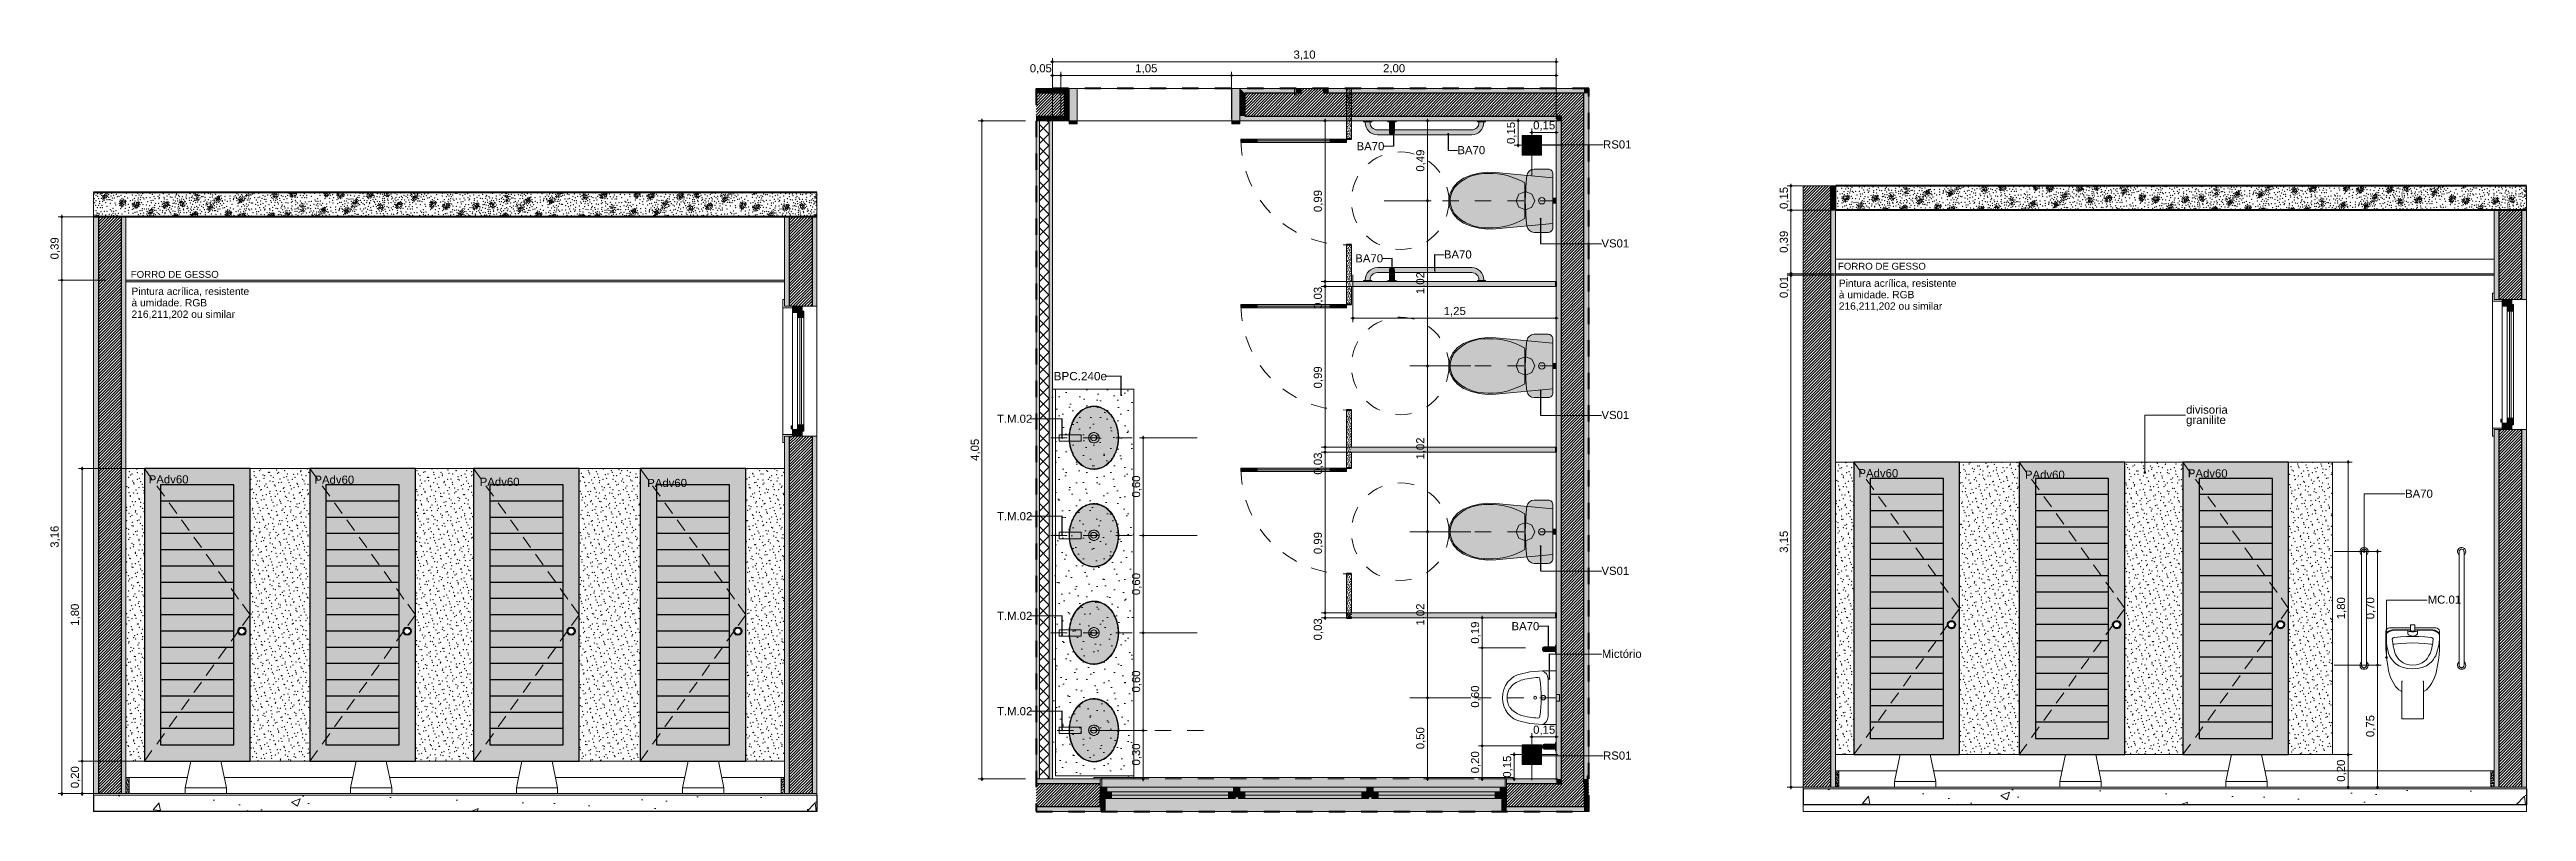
# Model space of a CAD drawing. Header units: metres. Extents: x -1.9 to 95.3, y -2.2 to 2.5.
# Drawn here: x 16.33 to 31.56, y -2.23 to 2.46 of the extents above; entities that cross this region are included whole.
import ezdxf

# ---------------------------------------------------------------- set-up
doc = ezdxf.new("R2010")
doc.units = ezdxf.units.M
doc.header["$MEASUREMENT"] = 0
doc.linetypes.add('Dashed', pattern=[0.035, 0.0225, -0.0125])
doc.linetypes.add('Hidden Line (2)', pattern=[0.097806, 0.070556, -0.02725])
for name, color, linetype, lineweight in [('0_Caneta_No__1', 7, 'Continuous', 40), ('FORRO.EXEC_Caneta_No__241', 7, 'Continuous', 13), ('Janelas Archicad_Caneta_No__10', 7, 'Continuous', 5), ('Janelas Archicad_Caneta_No__241', 7, 'Continuous', 13), ('LAJES.EST_Caneta_No__1', 7, 'Continuous', 40), ('LAJES.EST_Caneta_No__241', 7, 'Continuous', 13), ('LAJES.EST_Caneta_No__4', 7, 'Continuous', 25), ('LAJES.EST_Caneta_No__7', 7, 'Continuous', 13), ('NOTAS-DETALHAMENTO.EXEC_Caneta_No__1', 7, 'Continuous', 40), ('NOTAS-DETALHAMENTO.EXEC_Caneta_No__241', 7, 'Continuous', 13), ('NOTAS-EXECUTIVO.ARQ_Caneta_No__1', 7, 'Continuous', 40), ('NOTAS-LAYOUT.EXEC_Caneta_No__241', 7, 'Continuous', 13), ('NOTAS-LAYOUT.EXEC_Caneta_No__5', 7, 'Continuous', 20), ('PAREDE CONSTRUIR_Caneta_No__10', 7, 'Continuous', 5), ('PAREDE CONSTRUIR_Caneta_No__241', 7, 'Continuous', 13), ('PAREDE CONSTRUIR_Caneta_No__255', 255, 'Continuous', 0), ('PAREDE CONSTRUIR_Caneta_No__3', 7, 'Continuous', 30), ('PAREDE CONSTRUIR_Caneta_No__83', 84, 'Continuous', 0), ('PAREDE CONSTRUIR_Caneta_No__91', 255, 'Continuous', 0), ('PAREDE CONSTRUIR_Caneta_No__98', 7, 'Continuous', 0), ('PAREDE.ARQ_Caneta_No__1', 7, 'Continuous', 40), ('PAREDE.ARQ_Caneta_No__241', 7, 'Continuous', 13), ('PAREDE.ARQ_Caneta_No__255', 255, 'Continuous', 0), ('PISO - Rodapé_Caneta_No__11', 7, 'Continuous', 5), ('Portas Archicad_Caneta_No__3', 7, 'Continuous', 30)]:
    doc.layers.add(name, color=color, linetype=linetype, lineweight=lineweight)
for name, color, linetype, lineweight, true_color in [('0_Caneta_No__167', 7, 'Continuous', 0, 0x0035d5), ('0_Caneta_No__25', 7, 'Continuous', 13, 0x982312), ('COTAS CORTE_Caneta_No__25', 7, 'Continuous', 13, 0x982312), ('EIXO HIDRÁULICO - Executivo.EXEC_Caneta_No__167', 7, 'Continuous', 0, 0x0035d5), ('Janelas Archicad_Caneta_No__9', 7, 'Continuous', 9, 0x020202), ('Janelas Archicad_Caneta_No__97', 7, 'Continuous', 13, 0x6b6b6b), ('LAJES.EST_Caneta_No__254', 7, 'Continuous', 0, 0xd1c9ad), ('LAJES.EST_Caneta_No__97', 7, 'Continuous', 13, 0x6b6b6b), ('LOUCAS-METAIS.ARQ_Caneta_No__13', 7, 'Continuous', 0, 0xaaaaaa), ('LOUCAS-METAIS.ARQ_Caneta_No__16', 7, 'Continuous', 0, 0xc9c9c9), ('LOUCAS-METAIS.ARQ_Caneta_No__18', 7, 'Continuous', 0, 0xdfdfdf), ('LOUCAS-METAIS.ARQ_Caneta_No__19', 7, 'Continuous', 0, 0xe9e9e9), ('LOUCAS-METAIS.ARQ_Caneta_No__96', 7, 'Continuous', 0, 0xb6b6b6), ('NOTAS-EXECUTIVO.ARQ_Caneta_No__12', 7, 'Continuous', 0, 0x030303), ('PAREDE CONSTRUIR_Caneta_No__9', 7, 'Continuous', 9, 0x020202), ('PAREDE CONSTRUIR_Caneta_No__97', 7, 'Continuous', 13, 0x6b6b6b), ('PAREDE.ARQ_Caneta_No__9', 7, 'Continuous', 9, 0x020202), ('PAREDE.ARQ_Caneta_No__97', 7, 'Continuous', 13, 0x6b6b6b), ('PISO - Rodapé_Caneta_No__97', 7, 'Continuous', 13, 0x6b6b6b), ('Portas Archicad_Caneta_No__97', 7, 'Continuous', 13, 0x6b6b6b), ('RALO_Caneta_No__19', 7, 'Continuous', 0, 0xe9e9e9), ('RALO_Caneta_No__96', 7, 'Continuous', 0, 0xb6b6b6)]:
    doc.layers.add(name, color=color, linetype=linetype, lineweight=lineweight, true_color=true_color)
for name, color, linetype in [('COTAS CORTE', 7, 'Continuous'), ('FORRO.EXEC', 7, 'Continuous'), ('Janelas Archicad', 7, 'Continuous'), ('LAJES.EST', 7, 'Continuous'), ('NOTAS-LAYOUT.EXEC', 7, 'Continuous'), ('PAREDE CONSTRUIR', 7, 'Continuous'), ('Portas Archicad', 7, 'Continuous')]:
    doc.layers.add(name, color=color, linetype=linetype)
doc.styles.add('GENERATED_STYLE_1', font='arial.ttf')
doc.dimstyles.new('GENERATED_STYLE__1', dxfattribs={"dimtxt": 0.05, "dimasz": 0.02375, "dimexe": 0.18, "dimexo": 0.267183, "dimgap": 0, "dimtad": 1, "dimtih": 1, "dimtoh": 1, "dimzin": 0, "dimdsep": 46, "dimtxsty": 'GENERATED_STYLE_1', "dimblk": 'ARROWHEAD_11', "dimblk1": 'ARROWHEAD_11', "dimblk2": 'ARROWHEAD_11', "dimcen": 0.09, "dimclrd": 256, "dimclre": 256, "dimclrt": 256, "dimadec": 0, "dimazin": 0, "dimtfac": 1, "dimtdec": 4, "dimtmove": 0, "dimatfit": 3, "dimfxl": 0, "dimtolj": 1, "dimtzin": 0, "dimarcsym": 0})
doc.dimstyles.new('GENERATED_STYLE__2', dxfattribs={"dimtxt": 0.05, "dimasz": 0.02375, "dimexe": 0.18, "dimexo": 0.267183, "dimgap": 0, "dimtad": 1, "dimzin": 0, "dimdsep": 46, "dimtxsty": 'GENERATED_STYLE_1', "dimblk": 'ARROWHEAD_11', "dimblk1": 'ARROWHEAD_11', "dimblk2": 'ARROWHEAD_11', "dimcen": 0.09, "dimclrd": 256, "dimclre": 256, "dimclrt": 256, "dimadec": 0, "dimazin": 0, "dimtfac": 1, "dimtdec": 4, "dimtmove": 0, "dimatfit": 3, "dimfxl": 0, "dimtolj": 1, "dimtzin": 0, "dimarcsym": 0})
doc.dimstyles.new('GENERATED_STYLE__3', dxfattribs={"dimtxt": 0.05, "dimasz": 0.02375, "dimexe": 0.18, "dimexo": 0.267183, "dimgap": 0, "dimtad": 1, "dimzin": 0, "dimdsep": 46, "dimtxsty": 'GENERATED_STYLE_1', "dimblk": 'ARROWHEAD_11', "dimblk1": 'ARROWHEAD_11', "dimblk2": 'ARROWHEAD_11', "dimcen": 0.09, "dimclrd": 256, "dimclre": 256, "dimclrt": 256, "dimadec": 0, "dimazin": 0, "dimtfac": 1, "dimtdec": 4, "dimtmove": 0, "dimatfit": 3, "dimfxl": 0, "dimtolj": 1, "dimtzin": 0, "dimarcsym": 0})
doc.dimstyles.new('GENERATED_STYLE__6', dxfattribs={"dimtxt": 0.18, "dimasz": 0.0228, "dimexe": 0.18, "dimexo": 0.0625, "dimgap": 0, "dimtad": 0, "dimtih": 1, "dimtoh": 1, "dimdec": 4, "dimzin": 0, "dimdsep": 46, "dimcen": 0.09, "dimadec": 0, "dimazin": 0, "dimtfac": 1, "dimtdec": 4, "dimtmove": 0, "dimatfit": 3, "dimldrblk": 'ARROWHEAD_11', "dimfxl": 0, "dimtolj": 1, "dimtzin": 0, "dimarcsym": 0})
pattern_1 = [(45, (-35.753368, -2.115), (-0.0088388348, 0.0088388348), [])]
pattern_2 = [(45, (-35.75337, -1.615), (-0.159099, 0.159099), [0, -0.15, 0, -0.225]), (110, (-35.25337, -1.615), (0.2114308, 0.0769545), [0, -0.11, 0, -0.19])]
pattern_3 = [(50, (-35.75337, -2.115), (-0.546554, 0.0478173), [0.05715, -0.62865]), (355, (-35.75337, -2.115), (-0.10573, 0.5731705), [0.04572, -0.502922]), (100.4514, (-35.7078, -2.119), (0.4408237, 0.5253533), [0.04857, -0.534271]), (46.1842, (-35.7534, -1.9626), (-0.813237, 0.126127), [0.085725, -0.942975]), (96.6356, (-35.6856, -1.9731), (0.712212, 0.742278), [0.072855, -0.801407]), (351.1842, (-35.7534, -1.9626), (0.712212, 0.742278), [0.06858, -0.754379]), (21, (-35.67717, -2.0007), (-0.454843, 0.3067956), [0.05715, -0.62865]), (326, (-35.67717, -2.0007), (0.185406, 0.552564), [0.04572, -0.50292]), (71.4514, (-35.63926, -2.02627), (0.6402493, 0.2457683), [0.04857, -0.53427]), (37.5, (-35.75337, -2.115), (0.0092658, 0.2536651), [0, -0.496824, 0, -0.51054, 0, -0.504825]), (7.5, (-35.75337, -2.115), (0.200459, 0.3005417), [0, -0.291084, 0, -0.485394, 0, -0.192405]), (327.5, (-35.9233, -2.115), (-0.4067718, 0.0171862), [0, -0.1905, 0, -0.59436, 0, -0.78867]), (317.5, (-35.9995, -2.115), (0.4443875, 0.0762795), [0, -0.24765, 0, -0.394716, 0, -0.56007])]
pattern_4 = [(45, (-35.753368, -2.09), (-0.0079549513, 0.0079549513), [0, -0.0075, 0, -0.01125]), (110, (-35.728368, -2.09), (0.010571542, 0.0038477266), [0, -0.0055, 0, -0.0095])]
pattern_5 = [(45, (24.064489, 7e-15), (-0.008838835, 0.008838835), [])]
pattern_6 = [(45, (24.064489, 0.025), (-0.00795495, 0.00795495), [0, -0.0075, 0, -0.01125]), (110, (24.089489, 0.025), (0.01057154, 0.003847727), [0, -0.0055, 0, -0.0095])]
pattern_7 = [(45, (24.06449, 0.2), (-0.0636396, 0.0636396), [0, -0.06, 0, -0.09]), (110, (24.26449, 0.2), (0.0845723, 0.0307818), [0, -0.044, 0, -0.076])]
pattern_8 = [(45, (-25.238927, -2.075), (-0.0088388348, 0.0088388348), [])]
pattern_9 = [(45, (-25.23893, -1.575), (-0.159099, 0.159099), [0, -0.15, 0, -0.225]), (110, (-24.73893, -1.575), (0.2114308, 0.0769545), [0, -0.11, 0, -0.19])]
pattern_10 = [(50, (-25.23893, -2.075), (-0.546554, 0.0478173), [0.05715, -0.62865]), (355, (-25.2389, -2.075), (-0.10573, 0.5731705), [0.04572, -0.502922]), (100.4514, (-25.1934, -2.079), (0.4408237, 0.5253533), [0.04857, -0.534271]), (46.1842, (-25.2389, -1.9226), (-0.813237, 0.126127), [0.085725, -0.942975]), (96.6356, (-25.17116, -1.9331), (0.712212, 0.742278), [0.072855, -0.801407]), (351.1842, (-25.2389, -1.9226), (0.712212, 0.742278), [0.06858, -0.754379]), (21, (-25.16273, -1.9607), (-0.454843, 0.3067956), [0.05715, -0.62865]), (326, (-25.1627, -1.9607), (0.185406, 0.552564), [0.04572, -0.50292]), (71.4514, (-25.1248, -1.98627), (0.6402493, 0.2457683), [0.04857, -0.53427]), (37.5, (-25.23893, -2.075), (0.0092658, 0.2536651), [0, -0.496824, 0, -0.51054, 0, -0.504825]), (7.5, (-25.23893, -2.075), (0.200459, 0.3005417), [0, -0.291084, 0, -0.485394, 0, -0.192405]), (327.5, (-25.40885, -2.075), (-0.4067718, 0.0171862), [0, -0.1905, 0, -0.59436, 0, -0.78867]), (317.5, (-25.48505, -2.075), (0.4443875, 0.0762795), [0, -0.24765, 0, -0.394716, 0, -0.56007])]
pattern_11 = [(45, (-25.238927, -2.05), (-0.0079549513, 0.0079549513), [0, -0.0075, 0, -0.01125]), (110, (-25.213927, -2.05), (0.010571542, 0.0038477266), [0, -0.0055, 0, -0.0095])]

msp = doc.modelspace()

# ---------------------------------------------------------------- texts
at = {"layer": 'NOTAS-DETALHAMENTO.EXEC_Caneta_No__1', "color": 7, "linetype": 'Continuous', "lineweight": 40, "char_height": 0.05, "style": 'GENERATED_STYLE_1'}
for s, insert, attachment_point, rotation in [('\\A1;{\\pql;\\fArial|b0|i0|c0|p0;\\W1.000000;BA70}', (24.366, 1.869), 4, 0.0004), ('\\A1;{\\pqr;\\fArial|b0|i0|c0|p0;\\W1.000000;BA70}', (25.157, 1.845), 6, 359.9996), ('\\A1;{\\pql;\\fArial|b0|i0|c0|p0;\\W1.000000;RS01}', (25.882, 1.88), 4, 359.9996), ('\\A1;{\\pqr;\\fArial|b0|i0|c0|p0;\\W1.000000;BA70}', (25.074, 1.203), 6, 359.9996), ('\\A1;{\\pql;\\fArial|b0|i0|c0|p0;\\W1.000000;BA70}', (24.358, 1.179), 4, 0.0004), ('\\A1;{\\pql;\\fArial|b0|i0|c0|p0;\\W1.000000;BA70}', (25.319, -1.085), 4, 0.0004), ('\\A1;{\\pql;\\fArial|b0|i0|c0|p0;\\W1.000000;RS01}', (25.882, -1.881), 4, 359.9996)]:
    msp.add_mtext(s, dxfattribs=dict(at, insert=insert, attachment_point=attachment_point, rotation=rotation))
at = {"layer": 'NOTAS-DETALHAMENTO.EXEC_Caneta_No__1', "color": 7, "linetype": 'Continuous', "lineweight": 40, "style": 'GENERATED_STYLE_1'}
for s, insert, char_height, attachment_point in [('\\A1;{\\pqr;\\fArial|b0|i0|c0|p0;\\W1.000000;VS0\\fArial|b0|i0|c0|p0;\\W1.000000;1}', (26.043, 1.271), 0.05, 6), ('\\A1;{\\pql;\\fArial|b0|i0|c0|p0;\\W1.000000;BPC.240e}', (22.503, 0.454), 0.05148, 4), ('\\A1;{\\pql;\\fArial|b0|i0|c0|p0;\\W1.000000;T.M.\\fArial|b0|i0|c0|p0;\\W1.000000;02}', (22.154, 0.192), 0.05, 4), ('\\A1;{\\pqr;\\fArial|b0|i0|c0|p0;\\W1.000000;VS0\\fArial|b0|i0|c0|p0;\\W1.000000;1}', (26.043, 0.215), 0.05, 6), ('\\A1;{\\pql;\\fArial|b0|i0|c0|p0;\\W1.000000;T.M.\\fArial|b0|i0|c0|p0;\\W1.000000;02}', (22.154, -0.408), 0.05, 4), ('\\A1;{\\pqr;\\fArial|b0|i0|c0|p0;\\W1.000000;VS0\\fArial|b0|i0|c0|p0;\\W1.000000;1}', (26.043, -0.744), 0.05, 6), ('\\A1;{\\pql;\\fArial|b0|i0|c0|p0;\\W1.000000;T.M.\\fArial|b0|i0|c0|p0;\\W1.000000;02}', (22.154, -1.021), 0.05, 4), ('\\A1;{\\pql;\\fArial|b0|i0|c0|p0;\\W1.000000;Mictório }', (25.875, -1.255), 0.05, 4), ('\\A1;{\\pql;\\fArial|b0|i0|c0|p0;\\W1.000000;T.M.\\fArial|b0|i0|c0|p0;\\W1.000000;02}', (22.154, -1.608), 0.05, 4)]:
    msp.add_mtext(s, dxfattribs=dict(at, insert=insert, char_height=char_height, attachment_point=attachment_point))
at = {"layer": 'NOTAS-EXECUTIVO.ARQ_Caneta_No__1', "color": 7, "linetype": 'Continuous', "lineweight": 40, "char_height": 0.045032, "width": 0.74499, "attachment_point": 1, "line_spacing_factor": 0.938099, "style": 'GENERATED_STYLE_1'}
for insert in [(16.831, 0.999), (27.332, 1.049)]:
    msp.add_mtext('\\A1;{\\pql;\\fArial|b0|i0|c0|p0;\\W1.000000;Pintura acrílica, resistente à umidade. RGB 216,211,202 ou similar}', dxfattribs=dict(at, insert=insert))
at = {"layer": 'NOTAS-EXECUTIVO.ARQ_Caneta_No__12', "color": 18, "linetype": 'Continuous', "lineweight": 0, "true_color": 0x030303, "char_height": 0.0425, "attachment_point": 2, "style": 'GENERATED_STYLE_1'}
for insert in [(17.097, 1.102), (27.597, 1.152)]:
    msp.add_mtext('\\A1;{\\pqc;\\fArial|b0|i0|c0|p0;\\W1.000000;FORRO DE \\fArial|b0|i0|c0|p0;\\W1.000000;GESSO}', dxfattribs=dict(at, insert=insert))

# ---------------------------------------------------------------- blocks, each defined once
blk = doc.blocks.new('*X65', base_point=(-35.753, -2.115))
at = {"layer": 'LAJES.EST_Caneta_No__241', "color": 7, "linetype": 'Continuous', "lineweight": 13}
for p, q in [((16.655, 1.565), (16.656, 1.567)), ((16.661, 1.56), (16.655, 1.565)), ((16.656, 1.567), (16.664, 1.567)), ((16.664, 1.555), (16.657, 1.549)), ((16.663, 1.544), (16.657, 1.549)), ((16.664, 1.567), (16.661, 1.56)), ((16.667, 1.545), (16.663, 1.544)), ((16.664, 1.555), (16.67, 1.551)), ((16.667, 1.56), (16.671, 1.571)), ((16.677, 1.561), (16.667, 1.56)), ((16.67, 1.551), (16.667, 1.545)), ((16.678, 1.569), (16.671, 1.571)), ((16.678, 1.569), (16.677, 1.561)), ((16.762, 1.523), (16.77, 1.525)), ((16.77, 1.525), (16.768, 1.518)), ((16.776, 1.522), (16.775, 1.534)), ((16.785, 1.533), (16.775, 1.534)), ((16.786, 1.525), (16.776, 1.522)), ((16.785, 1.533), (16.786, 1.525)), ((17.046, 1.523), (17.05, 1.524)), ((17.05, 1.524), (17.057, 1.519)), ((17.13, 1.519), (17.136, 1.525)), ((17.136, 1.525), (17.142, 1.518)), ((17.146, 1.519), (17.152, 1.524)), ((17.152, 1.524), (17.154, 1.523)), ((17.233, 1.572), (17.226, 1.569)), ((17.229, 1.56), (17.226, 1.569)), ((17.23, 1.552), (17.228, 1.543)), ((17.236, 1.543), (17.228, 1.543)), ((17.237, 1.565), (17.229, 1.56)), ((17.23, 1.552), (17.237, 1.553)), ((17.233, 1.572), (17.237, 1.565)), ((17.239, 1.546), (17.236, 1.543)), ((17.237, 1.553), (17.239, 1.546)), ((17.359, 1.542), (17.352, 1.537)), ((17.359, 1.532), (17.352, 1.537)), ((17.359, 1.542), (17.366, 1.539)), ((17.363, 1.533), (17.359, 1.532)), ((17.366, 1.539), (17.363, 1.533)), ((17.364, 1.548), (17.367, 1.558)), ((17.373, 1.549), (17.364, 1.548)), ((17.373, 1.557), (17.367, 1.558)), ((17.367, 1.543), (17.368, 1.545)), ((17.373, 1.538), (17.367, 1.543)), ((17.368, 1.545), (17.375, 1.545)), ((17.373, 1.557), (17.373, 1.549)), ((17.375, 1.545), (17.373, 1.538)), ((17.491, 1.538), (17.494, 1.545)), ((17.499, 1.538), (17.491, 1.538)), ((17.493, 1.526), (17.494, 1.535)), ((17.493, 1.526), (17.5, 1.525)), ((17.494, 1.545), (17.5, 1.541)), ((17.494, 1.535), (17.502, 1.535)), ((17.5, 1.541), (17.499, 1.538)), ((17.502, 1.535), (17.5, 1.525)), ((17.501, 1.544), (17.504, 1.551)), ((17.507, 1.541), (17.501, 1.544)), ((17.504, 1.551), (17.508, 1.552)), ((17.507, 1.541), (17.514, 1.547)), ((17.508, 1.552), (17.514, 1.547)), ((17.546, 1.584), (17.546, 1.585)), ((17.546, 1.584), (17.553, 1.583)), ((17.554, 1.585), (17.553, 1.583)), ((17.703, 1.58), (17.7, 1.574)), ((17.709, 1.571), (17.7, 1.574)), ((17.702, 1.558), (17.703, 1.566)), ((17.704, 1.557), (17.702, 1.558)), ((17.703, 1.58), (17.711, 1.579)), ((17.703, 1.566), (17.71, 1.562)), ((17.71, 1.562), (17.704, 1.557)), ((17.711, 1.579), (17.709, 1.571)), ((17.716, 1.574), (17.712, 1.566)), ((17.714, 1.563), (17.712, 1.566)), ((17.72, 1.557), (17.714, 1.563)), ((17.722, 1.575), (17.716, 1.574)), ((17.726, 1.562), (17.72, 1.557)), ((17.725, 1.566), (17.722, 1.575)), ((17.725, 1.566), (17.726, 1.562)), ((17.817, 1.57), (17.81, 1.565)), ((17.816, 1.56), (17.81, 1.565)), ((17.82, 1.561), (17.816, 1.56)), ((17.817, 1.57), (17.823, 1.567)), ((17.823, 1.567), (17.82, 1.561)), ((17.822, 1.576), (17.824, 1.585)), ((17.83, 1.577), (17.822, 1.576)), ((17.831, 1.585), (17.83, 1.577)), ((17.832, 1.58), (17.833, 1.583)), ((17.837, 1.577), (17.832, 1.58)), ((17.833, 1.583), (17.839, 1.583)), ((17.837, 1.577), (17.839, 1.578)), ((17.84, 1.581), (17.839, 1.583)), ((17.84, 1.581), (17.839, 1.578)), ((18.019, 1.584), (18.024, 1.585)), ((18.019, 1.582), (18.019, 1.584)), ((18.026, 1.578), (18.019, 1.582)), ((18.03, 1.578), (18.025, 1.57)), ((18.032, 1.566), (18.025, 1.57)), ((18.027, 1.585), (18.026, 1.578)), ((18.03, 1.578), (18.038, 1.575)), ((18.036, 1.568), (18.032, 1.566)), ((18.042, 1.585), (18.033, 1.583)), ((18.033, 1.583), (18.033, 1.585)), ((18.038, 1.575), (18.036, 1.568)), ((18.103, 1.566), (18.107, 1.573)), ((18.103, 1.566), (18.11, 1.559)), ((18.107, 1.573), (18.117, 1.568)), ((18.117, 1.568), (18.11, 1.559)), ((18.118, 1.578), (18.124, 1.582)), ((18.122, 1.57), (18.118, 1.578)), ((18.119, 1.562), (18.125, 1.567)), ((18.127, 1.559), (18.119, 1.562)), ((18.122, 1.57), (18.131, 1.573)), ((18.124, 1.582), (18.128, 1.58)), ((18.125, 1.567), (18.128, 1.56)), ((18.128, 1.56), (18.127, 1.559)), ((18.128, 1.58), (18.131, 1.573)), ((18.196, 1.516), (18.197, 1.524)), ((18.197, 1.524), (18.207, 1.525)), ((18.207, 1.525), (18.203, 1.514)), ((18.204, 1.534), (18.207, 1.54)), ((18.21, 1.53), (18.204, 1.534)), ((18.207, 1.54), (18.211, 1.541)), ((18.21, 1.53), (18.217, 1.536)), ((18.21, 1.518), (18.213, 1.525)), ((18.211, 1.541), (18.217, 1.536)), ((18.213, 1.525), (18.219, 1.52)), ((18.293, 1.559), (18.294, 1.567)), ((18.293, 1.559), (18.3, 1.557)), ((18.294, 1.567), (18.303, 1.568)), ((18.303, 1.568), (18.3, 1.557)), ((18.301, 1.577), (18.304, 1.583)), ((18.308, 1.574), (18.301, 1.577)), ((18.304, 1.583), (18.308, 1.584)), ((18.308, 1.584), (18.314, 1.579)), ((18.308, 1.574), (18.314, 1.579)), ((18.388, 1.58), (18.393, 1.585)), ((18.388, 1.575), (18.388, 1.58)), ((18.388, 1.575), (18.391, 1.567)), ((18.391, 1.567), (18.397, 1.567)), ((18.394, 1.585), (18.4, 1.579)), ((18.397, 1.567), (18.402, 1.575)), ((18.4, 1.579), (18.402, 1.575)), ((18.403, 1.563), (18.405, 1.571)), ((18.411, 1.562), (18.403, 1.563)), ((18.404, 1.58), (18.409, 1.585)), ((18.41, 1.576), (18.404, 1.58)), ((18.405, 1.571), (18.413, 1.568)), ((18.409, 1.585), (18.412, 1.584)), ((18.412, 1.584), (18.41, 1.576)), ((18.411, 1.562), (18.413, 1.568)), ((18.562, 1.557), (18.563, 1.559)), ((18.568, 1.552), (18.562, 1.557)), ((18.563, 1.559), (18.571, 1.559)), ((18.571, 1.547), (18.564, 1.541)), ((18.57, 1.536), (18.564, 1.541)), ((18.571, 1.559), (18.568, 1.552)), ((18.575, 1.537), (18.57, 1.536)), ((18.571, 1.547), (18.578, 1.543)), ((18.574, 1.552), (18.579, 1.563)), ((18.585, 1.553), (18.574, 1.552)), ((18.578, 1.543), (18.575, 1.537)), ((18.585, 1.561), (18.579, 1.563)), ((18.585, 1.561), (18.585, 1.553)), ((18.683, 1.514), (18.683, 1.526)), ((18.692, 1.525), (18.683, 1.526)), ((18.692, 1.525), (18.693, 1.517)), ((19.14, 1.564), (19.134, 1.561)), ((19.137, 1.552), (19.134, 1.561)), ((19.138, 1.544), (19.136, 1.535)), ((19.144, 1.535), (19.136, 1.535)), ((19.145, 1.557), (19.137, 1.552)), ((19.138, 1.544), (19.145, 1.545)), ((19.14, 1.564), (19.145, 1.557)), ((19.146, 1.538), (19.144, 1.535)), ((19.145, 1.545), (19.146, 1.538)), ((19.267, 1.534), (19.26, 1.529)), ((19.266, 1.524), (19.26, 1.529)), ((19.27, 1.525), (19.266, 1.524)), ((19.267, 1.534), (19.273, 1.531)), ((19.273, 1.531), (19.27, 1.525)), ((19.272, 1.54), (19.274, 1.55)), ((19.28, 1.541), (19.272, 1.54)), ((19.281, 1.549), (19.274, 1.55)), ((19.274, 1.535), (19.275, 1.537)), ((19.28, 1.53), (19.274, 1.535)), ((19.275, 1.537), (19.283, 1.537)), ((19.281, 1.549), (19.28, 1.541)), ((19.283, 1.537), (19.28, 1.53)), ((19.398, 1.53), (19.401, 1.537)), ((19.406, 1.53), (19.398, 1.53)), ((19.401, 1.537), (19.407, 1.533)), ((19.401, 1.518), (19.401, 1.527)), ((19.401, 1.527), (19.41, 1.527)), ((19.407, 1.533), (19.406, 1.53)), ((19.41, 1.527), (19.407, 1.517)), ((19.408, 1.536), (19.411, 1.543)), ((19.415, 1.533), (19.408, 1.536)), ((19.411, 1.543), (19.415, 1.544)), ((19.415, 1.544), (19.421, 1.539)), ((19.415, 1.533), (19.421, 1.539)), ((19.454, 1.576), (19.454, 1.585)), ((19.454, 1.585), (19.46, 1.585)), ((19.454, 1.576), (19.46, 1.575)), ((19.464, 1.585), (19.46, 1.575)), ((19.468, 1.579), (19.471, 1.585)), ((19.476, 1.578), (19.468, 1.579)), ((19.471, 1.585), (19.477, 1.581)), ((19.477, 1.581), (19.476, 1.578)), ((19.61, 1.572), (19.608, 1.566)), ((19.616, 1.563), (19.608, 1.566)), ((19.609, 1.55), (19.61, 1.558)), ((19.611, 1.549), (19.609, 1.55)), ((19.61, 1.572), (19.618, 1.571)), ((19.61, 1.558), (19.617, 1.554)), ((19.617, 1.554), (19.611, 1.549)), ((19.618, 1.571), (19.616, 1.563)), ((19.624, 1.566), (19.619, 1.558)), ((19.621, 1.555), (19.619, 1.558)), ((19.627, 1.549), (19.621, 1.555)), ((19.63, 1.567), (19.624, 1.566)), ((19.633, 1.554), (19.627, 1.549)), ((19.633, 1.558), (19.63, 1.567)), ((19.633, 1.558), (19.633, 1.554)), ((19.724, 1.562), (19.717, 1.557)), ((19.723, 1.552), (19.717, 1.557)), ((19.728, 1.553), (19.723, 1.552)), ((19.724, 1.562), (19.731, 1.559)), ((19.731, 1.559), (19.728, 1.553)), ((19.729, 1.568), (19.732, 1.579)), ((19.738, 1.569), (19.729, 1.568)), ((19.738, 1.577), (19.732, 1.579)), ((19.738, 1.577), (19.738, 1.569)), ((19.74, 1.572), (19.741, 1.575)), ((19.744, 1.569), (19.74, 1.572)), ((19.741, 1.575), (19.747, 1.575)), ((19.744, 1.569), (19.747, 1.57)), ((19.748, 1.573), (19.747, 1.575)), ((19.748, 1.573), (19.747, 1.57)), ((19.927, 1.576), (19.935, 1.578)), ((19.927, 1.574), (19.927, 1.576)), ((19.933, 1.57), (19.927, 1.574)), ((19.938, 1.57), (19.932, 1.562)), ((19.939, 1.558), (19.932, 1.562)), ((19.935, 1.578), (19.933, 1.57)), ((19.938, 1.57), (19.945, 1.567)), ((19.943, 1.56), (19.939, 1.558)), ((19.941, 1.575), (19.94, 1.585)), ((19.951, 1.577), (19.941, 1.575)), ((19.945, 1.567), (19.943, 1.56)), ((19.95, 1.585), (19.951, 1.577)), ((20.01, 1.558), (20.015, 1.565)), ((20.01, 1.558), (20.017, 1.551)), ((20.015, 1.565), (20.024, 1.56)), ((20.024, 1.56), (20.017, 1.551)), ((20.026, 1.57), (20.031, 1.574)), ((20.029, 1.562), (20.026, 1.57)), ((20.027, 1.554), (20.033, 1.559)), ((20.034, 1.551), (20.027, 1.554)), ((20.029, 1.562), (20.038, 1.565)), ((20.031, 1.574), (20.035, 1.572)), ((20.033, 1.559), (20.035, 1.552)), ((20.035, 1.552), (20.034, 1.551)), ((20.035, 1.572), (20.038, 1.565)), ((20.111, 1.526), (20.114, 1.532)), ((20.118, 1.522), (20.111, 1.526)), ((20.114, 1.532), (20.118, 1.533)), ((20.118, 1.533), (20.125, 1.528)), ((20.118, 1.522), (20.125, 1.528)), ((20.201, 1.559), (20.21, 1.56)), ((20.201, 1.551), (20.201, 1.559)), ((20.201, 1.551), (20.207, 1.549)), ((20.21, 1.56), (20.207, 1.549)), ((20.208, 1.569), (20.211, 1.575)), ((20.215, 1.566), (20.208, 1.569)), ((20.211, 1.575), (20.215, 1.576)), ((20.215, 1.576), (20.222, 1.571)), ((20.215, 1.566), (20.222, 1.571)), ((20.295, 1.572), (20.301, 1.577)), ((20.296, 1.567), (20.295, 1.572)), ((20.296, 1.567), (20.299, 1.559)), ((20.299, 1.559), (20.305, 1.559)), ((20.301, 1.577), (20.307, 1.571)), ((20.305, 1.559), (20.309, 1.567)), ((20.307, 1.571), (20.309, 1.567)), ((20.31, 1.555), (20.312, 1.563)), ((20.318, 1.554), (20.31, 1.555)), ((20.311, 1.572), (20.317, 1.577)), ((20.318, 1.568), (20.311, 1.572)), ((20.312, 1.563), (20.321, 1.56)), ((20.317, 1.577), (20.319, 1.576)), ((20.319, 1.576), (20.318, 1.568)), ((20.318, 1.554), (20.321, 1.56)), ((20.47, 1.551), (20.478, 1.551)), ((20.47, 1.549), (20.47, 1.551)), ((20.476, 1.544), (20.47, 1.549)), ((20.478, 1.539), (20.471, 1.533)), ((20.478, 1.528), (20.471, 1.533)), ((20.478, 1.551), (20.476, 1.544)), ((20.478, 1.539), (20.485, 1.535)), ((20.482, 1.529), (20.478, 1.528)), ((20.482, 1.544), (20.486, 1.555)), ((20.492, 1.545), (20.482, 1.544)), ((20.485, 1.535), (20.482, 1.529)), ((20.492, 1.553), (20.486, 1.555)), ((20.492, 1.553), (20.492, 1.545)), ((20.524, 1.584), (20.523, 1.585)), ((20.527, 1.585), (20.524, 1.584)), ((20.658, 1.579), (20.658, 1.585)), ((20.658, 1.579), (20.665, 1.578)), ((20.666, 1.585), (20.665, 1.578)), ((21.047, 1.556), (21.041, 1.553)), ((21.044, 1.544), (21.041, 1.553)), ((21.045, 1.536), (21.043, 1.527)), ((21.047, 1.527), (21.043, 1.527)), ((21.047, 1.546), (21.044, 1.544)), ((21.045, 1.536), (21.047, 1.536)), ((16.625, 1.443), (16.619, 1.44)), ((16.62, 1.435), (16.619, 1.44)), ((16.625, 1.443), (16.63, 1.436)), ((16.63, 1.436), (16.628, 1.435)), ((16.762, 1.522), (16.762, 1.523)), ((16.768, 1.518), (16.762, 1.522)), ((16.773, 1.518), (16.767, 1.51)), ((16.775, 1.506), (16.767, 1.51)), ((16.773, 1.518), (16.78, 1.514)), ((16.778, 1.507), (16.775, 1.506)), ((16.78, 1.514), (16.778, 1.507)), ((16.845, 1.505), (16.85, 1.512)), ((16.845, 1.505), (16.852, 1.499)), ((16.85, 1.512), (16.859, 1.508)), ((16.859, 1.508), (16.852, 1.499)), ((16.861, 1.517), (16.866, 1.521)), ((16.864, 1.51), (16.861, 1.517)), ((16.862, 1.502), (16.868, 1.507)), ((16.87, 1.499), (16.862, 1.502)), ((16.864, 1.51), (16.873, 1.512)), ((16.866, 1.521), (16.87, 1.52)), ((16.868, 1.507), (16.87, 1.499)), ((16.87, 1.52), (16.873, 1.512)), ((16.87, 1.499), (16.87, 1.499)), ((16.939, 1.463), (16.949, 1.464)), ((16.939, 1.455), (16.939, 1.463)), ((16.939, 1.455), (16.945, 1.454)), ((16.949, 1.464), (16.945, 1.454)), ((16.946, 1.473), (16.949, 1.479)), ((16.953, 1.47), (16.946, 1.473)), ((16.949, 1.479), (16.953, 1.48)), ((16.953, 1.48), (16.96, 1.475)), ((16.953, 1.47), (16.96, 1.475)), ((16.953, 1.457), (16.956, 1.464)), ((16.961, 1.457), (16.953, 1.457)), ((16.956, 1.464), (16.961, 1.46)), ((16.961, 1.46), (16.961, 1.457)), ((17.036, 1.498), (17.036, 1.507)), ((17.036, 1.507), (17.045, 1.507)), ((17.036, 1.498), (17.042, 1.497)), ((17.045, 1.507), (17.042, 1.497)), ((17.043, 1.516), (17.046, 1.523)), ((17.05, 1.513), (17.043, 1.516)), ((17.05, 1.513), (17.057, 1.519)), ((17.095, 1.451), (17.093, 1.445)), ((17.101, 1.442), (17.093, 1.445)), ((17.095, 1.451), (17.103, 1.449)), ((17.095, 1.437), (17.098, 1.435)), ((17.095, 1.435), (17.095, 1.437)), ((17.103, 1.449), (17.101, 1.442)), ((17.109, 1.445), (17.104, 1.437)), ((17.105, 1.435), (17.104, 1.437)), ((17.115, 1.446), (17.109, 1.445)), ((17.118, 1.437), (17.115, 1.446)), ((17.118, 1.437), (17.118, 1.435)), ((17.131, 1.515), (17.13, 1.519)), ((17.131, 1.515), (17.134, 1.506)), ((17.134, 1.506), (17.14, 1.507)), ((17.14, 1.507), (17.144, 1.515)), ((17.142, 1.518), (17.144, 1.515)), ((17.145, 1.503), (17.147, 1.51)), ((17.153, 1.501), (17.145, 1.503)), ((17.153, 1.515), (17.146, 1.519)), ((17.147, 1.51), (17.156, 1.507)), ((17.154, 1.523), (17.153, 1.515)), ((17.153, 1.501), (17.156, 1.507)), ((17.209, 1.441), (17.202, 1.436)), ((17.203, 1.435), (17.202, 1.436)), ((17.209, 1.441), (17.215, 1.438)), ((17.214, 1.447), (17.216, 1.457)), ((17.223, 1.448), (17.214, 1.447)), ((17.215, 1.438), (17.214, 1.435)), ((17.223, 1.456), (17.216, 1.457)), ((17.223, 1.456), (17.223, 1.448)), ((17.225, 1.451), (17.225, 1.454)), ((17.225, 1.454), (17.232, 1.454)), ((17.229, 1.448), (17.225, 1.451)), ((17.229, 1.448), (17.231, 1.449)), ((17.233, 1.452), (17.231, 1.449)), ((17.233, 1.452), (17.232, 1.454)), ((17.305, 1.499), (17.313, 1.498)), ((17.305, 1.496), (17.305, 1.499)), ((17.311, 1.491), (17.305, 1.496)), ((17.313, 1.486), (17.307, 1.48)), ((17.313, 1.475), (17.307, 1.48)), ((17.313, 1.498), (17.311, 1.491)), ((17.313, 1.486), (17.32, 1.483)), ((17.317, 1.476), (17.313, 1.475)), ((17.317, 1.491), (17.321, 1.502)), ((17.327, 1.492), (17.317, 1.491)), ((17.32, 1.483), (17.317, 1.476)), ((17.327, 1.501), (17.321, 1.502)), ((17.327, 1.501), (17.327, 1.492)), ((17.412, 1.454), (17.42, 1.457)), ((17.412, 1.453), (17.412, 1.454)), ((17.418, 1.449), (17.412, 1.453)), ((17.423, 1.449), (17.417, 1.441)), ((17.424, 1.437), (17.417, 1.441)), ((17.42, 1.457), (17.418, 1.449)), ((17.423, 1.449), (17.43, 1.446)), ((17.428, 1.439), (17.424, 1.437)), ((17.426, 1.454), (17.425, 1.465)), ((17.435, 1.465), (17.425, 1.465)), ((17.436, 1.456), (17.426, 1.454)), ((17.43, 1.446), (17.428, 1.439)), ((17.435, 1.465), (17.436, 1.456)), ((17.495, 1.437), (17.499, 1.444)), ((17.495, 1.437), (17.497, 1.435)), ((17.499, 1.444), (17.509, 1.439)), ((17.509, 1.439), (17.506, 1.435)), ((17.51, 1.448), (17.516, 1.452)), ((17.514, 1.441), (17.51, 1.448)), ((17.514, 1.441), (17.523, 1.444)), ((17.514, 1.435), (17.518, 1.438)), ((17.516, 1.452), (17.52, 1.451)), ((17.518, 1.438), (17.519, 1.435)), ((17.52, 1.451), (17.523, 1.444)), ((17.686, 1.438), (17.695, 1.439)), ((17.686, 1.435), (17.686, 1.438)), ((17.693, 1.448), (17.696, 1.454)), ((17.7, 1.444), (17.693, 1.448)), ((17.695, 1.439), (17.694, 1.435)), ((17.696, 1.454), (17.7, 1.455)), ((17.7, 1.455), (17.707, 1.45)), ((17.7, 1.444), (17.707, 1.45)), ((17.78, 1.45), (17.786, 1.456)), ((17.78, 1.446), (17.78, 1.45)), ((17.78, 1.446), (17.783, 1.438)), ((17.783, 1.438), (17.789, 1.438)), ((17.786, 1.456), (17.792, 1.45)), ((17.789, 1.438), (17.794, 1.446)), ((17.792, 1.45), (17.794, 1.446)), ((17.795, 1.435), (17.797, 1.442)), ((17.796, 1.45), (17.802, 1.456)), ((17.803, 1.447), (17.796, 1.45)), ((17.797, 1.442), (17.805, 1.439)), ((17.802, 1.456), (17.804, 1.455)), ((17.804, 1.455), (17.803, 1.447)), ((17.804, 1.435), (17.805, 1.439)), ((17.882, 1.503), (17.876, 1.501)), ((17.879, 1.492), (17.876, 1.501)), ((17.88, 1.483), (17.878, 1.474)), ((17.886, 1.474), (17.878, 1.474)), ((17.887, 1.496), (17.879, 1.492)), ((17.88, 1.483), (17.887, 1.484)), ((17.882, 1.503), (17.887, 1.496)), ((17.889, 1.478), (17.886, 1.474)), ((17.887, 1.484), (17.889, 1.478)), ((18.009, 1.473), (18.002, 1.468)), ((18.009, 1.463), (18.002, 1.468)), ((18.009, 1.473), (18.016, 1.47)), ((18.013, 1.464), (18.009, 1.463)), ((18.016, 1.47), (18.013, 1.464)), ((18.014, 1.479), (18.017, 1.49)), ((18.023, 1.48), (18.014, 1.479)), ((18.023, 1.488), (18.017, 1.49)), ((18.017, 1.477), (18.025, 1.476)), ((18.017, 1.474), (18.017, 1.477)), ((18.022, 1.469), (18.017, 1.474)), ((18.025, 1.476), (18.022, 1.469)), ((18.023, 1.488), (18.023, 1.48)), ((18.141, 1.47), (18.144, 1.477)), ((18.149, 1.469), (18.141, 1.47)), ((18.143, 1.466), (18.152, 1.467)), ((18.143, 1.458), (18.143, 1.466)), ((18.143, 1.458), (18.149, 1.456)), ((18.144, 1.477), (18.149, 1.472)), ((18.149, 1.472), (18.149, 1.469)), ((18.152, 1.467), (18.149, 1.456)), ((18.15, 1.476), (18.153, 1.482)), ((18.157, 1.473), (18.15, 1.476)), ((18.153, 1.482), (18.158, 1.483)), ((18.157, 1.473), (18.164, 1.478)), ((18.158, 1.483), (18.164, 1.478)), ((18.196, 1.516), (18.203, 1.514)), ((18.218, 1.518), (18.21, 1.518)), ((18.219, 1.52), (18.218, 1.518)), ((18.352, 1.511), (18.35, 1.505)), ((18.359, 1.502), (18.35, 1.505)), ((18.351, 1.489), (18.353, 1.497)), ((18.354, 1.488), (18.351, 1.489)), ((18.352, 1.511), (18.361, 1.51)), ((18.353, 1.497), (18.359, 1.493)), ((18.359, 1.493), (18.354, 1.488)), ((18.361, 1.51), (18.359, 1.502)), ((18.366, 1.506), (18.362, 1.498)), ((18.364, 1.494), (18.362, 1.498)), ((18.37, 1.488), (18.364, 1.494)), ((18.372, 1.506), (18.366, 1.506)), ((18.376, 1.494), (18.37, 1.488)), ((18.375, 1.498), (18.372, 1.506)), ((18.375, 1.498), (18.376, 1.494)), ((18.466, 1.502), (18.46, 1.496)), ((18.466, 1.491), (18.46, 1.496)), ((18.466, 1.502), (18.473, 1.499)), ((18.47, 1.492), (18.466, 1.491)), ((18.473, 1.499), (18.47, 1.492)), ((18.471, 1.508), (18.474, 1.518)), ((18.48, 1.508), (18.471, 1.508)), ((18.48, 1.517), (18.474, 1.518)), ((18.48, 1.517), (18.48, 1.508)), ((18.482, 1.512), (18.483, 1.514)), ((18.486, 1.509), (18.482, 1.512)), ((18.483, 1.514), (18.489, 1.514)), ((18.486, 1.509), (18.489, 1.51)), ((18.49, 1.513), (18.489, 1.514)), ((18.49, 1.513), (18.489, 1.51)), ((18.669, 1.515), (18.677, 1.517)), ((18.669, 1.514), (18.669, 1.515)), ((18.676, 1.51), (18.669, 1.514)), ((18.68, 1.51), (18.675, 1.502)), ((18.682, 1.498), (18.675, 1.502)), ((18.677, 1.517), (18.676, 1.51)), ((18.68, 1.51), (18.688, 1.506)), ((18.686, 1.499), (18.682, 1.498)), ((18.693, 1.517), (18.683, 1.514)), ((18.688, 1.506), (18.686, 1.499)), ((18.753, 1.497), (18.757, 1.504)), ((18.753, 1.497), (18.76, 1.491)), ((18.757, 1.504), (18.767, 1.5)), ((18.767, 1.5), (18.76, 1.491)), ((18.768, 1.509), (18.774, 1.513)), ((18.772, 1.502), (18.768, 1.509)), ((18.769, 1.494), (18.775, 1.499)), ((18.777, 1.491), (18.769, 1.494)), ((18.772, 1.502), (18.781, 1.504)), ((18.774, 1.513), (18.778, 1.512)), ((18.775, 1.499), (18.778, 1.491)), ((18.778, 1.491), (18.777, 1.491)), ((18.778, 1.512), (18.781, 1.504)), ((18.846, 1.455), (18.857, 1.456)), ((18.846, 1.447), (18.846, 1.455)), ((18.846, 1.447), (18.853, 1.446)), ((18.853, 1.465), (18.857, 1.471)), ((18.86, 1.462), (18.853, 1.465)), ((18.857, 1.456), (18.853, 1.446)), ((18.857, 1.471), (18.861, 1.472)), ((18.86, 1.462), (18.867, 1.467)), ((18.86, 1.449), (18.863, 1.456)), ((18.868, 1.449), (18.86, 1.449)), ((18.861, 1.472), (18.867, 1.467)), ((18.863, 1.456), (18.869, 1.452)), ((18.869, 1.452), (18.868, 1.449)), ((18.943, 1.49), (18.944, 1.499)), ((18.943, 1.49), (18.95, 1.489)), ((18.944, 1.499), (18.952, 1.499)), ((18.952, 1.499), (18.95, 1.489)), ((18.951, 1.508), (18.954, 1.515)), ((18.957, 1.505), (18.951, 1.508)), ((18.954, 1.515), (18.958, 1.516)), ((18.957, 1.505), (18.964, 1.511)), ((18.958, 1.516), (18.964, 1.511)), ((19.002, 1.443), (19, 1.437)), ((19.005, 1.435), (19, 1.437)), ((19.002, 1.443), (19.01, 1.441)), ((19.01, 1.441), (19.009, 1.435)), ((19.016, 1.437), (19.015, 1.435)), ((19.022, 1.438), (19.016, 1.437)), ((19.023, 1.435), (19.022, 1.438)), ((19.038, 1.511), (19.043, 1.517)), ((19.038, 1.507), (19.038, 1.511)), ((19.038, 1.507), (19.041, 1.498)), ((19.041, 1.498), (19.047, 1.499)), ((19.043, 1.517), (19.049, 1.51)), ((19.047, 1.499), (19.052, 1.507)), ((19.049, 1.51), (19.052, 1.507)), ((19.052, 1.495), (19.055, 1.502)), ((19.061, 1.493), (19.052, 1.495)), ((19.054, 1.511), (19.059, 1.516)), ((19.06, 1.507), (19.054, 1.511)), ((19.055, 1.502), (19.063, 1.499)), ((19.059, 1.516), (19.062, 1.515)), ((19.062, 1.515), (19.06, 1.507)), ((19.061, 1.493), (19.063, 1.499)), ((19.121, 1.439), (19.124, 1.449)), ((19.13, 1.44), (19.121, 1.439)), ((19.13, 1.448), (19.124, 1.449)), ((19.13, 1.448), (19.13, 1.44)), ((19.132, 1.443), (19.133, 1.446)), ((19.136, 1.44), (19.132, 1.443)), ((19.133, 1.446), (19.139, 1.446)), ((19.136, 1.44), (19.139, 1.441)), ((19.14, 1.444), (19.139, 1.446)), ((19.14, 1.444), (19.139, 1.441)), ((19.212, 1.488), (19.213, 1.491)), ((19.218, 1.483), (19.212, 1.488)), ((19.213, 1.491), (19.221, 1.49)), ((19.221, 1.478), (19.214, 1.472)), ((19.22, 1.467), (19.214, 1.472)), ((19.221, 1.49), (19.218, 1.483)), ((19.224, 1.468), (19.22, 1.467)), ((19.221, 1.478), (19.227, 1.475)), ((19.224, 1.483), (19.228, 1.494)), ((19.234, 1.484), (19.224, 1.483)), ((19.227, 1.475), (19.224, 1.468)), ((19.235, 1.493), (19.228, 1.494)), ((19.235, 1.493), (19.234, 1.484)), ((19.319, 1.446), (19.327, 1.449)), ((19.319, 1.445), (19.319, 1.446)), ((19.325, 1.441), (19.319, 1.445)), ((19.327, 1.449), (19.325, 1.441)), ((19.33, 1.441), (19.326, 1.435)), ((19.33, 1.441), (19.338, 1.438)), ((19.333, 1.446), (19.333, 1.457)), ((19.342, 1.457), (19.333, 1.457)), ((19.343, 1.448), (19.333, 1.446)), ((19.338, 1.438), (19.337, 1.435)), ((19.342, 1.457), (19.343, 1.448)), ((19.401, 1.518), (19.407, 1.517)), ((19.406, 1.435), (19.407, 1.436)), ((19.407, 1.436), (19.408, 1.435)), ((19.418, 1.44), (19.424, 1.444)), ((19.421, 1.435), (19.418, 1.44)), ((19.424, 1.444), (19.428, 1.443)), ((19.428, 1.443), (19.431, 1.436)), ((19.428, 1.435), (19.431, 1.436)), ((19.6, 1.44), (19.604, 1.446)), ((19.607, 1.436), (19.6, 1.44)), ((19.604, 1.446), (19.608, 1.447)), ((19.607, 1.436), (19.614, 1.442)), ((19.608, 1.447), (19.614, 1.442)), ((19.687, 1.442), (19.693, 1.448)), ((19.688, 1.438), (19.687, 1.442)), ((19.688, 1.438), (19.689, 1.435)), ((19.693, 1.448), (19.699, 1.442)), ((19.699, 1.442), (19.701, 1.438)), ((19.7, 1.435), (19.701, 1.438)), ((19.704, 1.442), (19.709, 1.448)), ((19.71, 1.439), (19.704, 1.442)), ((19.709, 1.448), (19.712, 1.447)), ((19.712, 1.447), (19.71, 1.439)), ((19.79, 1.495), (19.784, 1.493)), ((19.786, 1.484), (19.784, 1.493)), ((19.787, 1.475), (19.785, 1.466)), ((19.793, 1.466), (19.785, 1.466)), ((19.794, 1.488), (19.786, 1.484)), ((19.787, 1.475), (19.795, 1.476)), ((19.79, 1.495), (19.794, 1.488)), ((19.796, 1.47), (19.793, 1.466)), ((19.795, 1.476), (19.796, 1.47)), ((19.916, 1.465), (19.91, 1.46)), ((19.916, 1.455), (19.91, 1.46)), ((19.916, 1.465), (19.923, 1.462)), ((19.92, 1.456), (19.916, 1.455)), ((19.923, 1.462), (19.92, 1.456)), ((19.921, 1.471), (19.924, 1.482)), ((19.93, 1.472), (19.921, 1.471)), ((19.931, 1.48), (19.924, 1.482)), ((19.924, 1.466), (19.925, 1.469)), ((19.93, 1.461), (19.924, 1.466)), ((19.925, 1.469), (19.933, 1.468)), ((19.931, 1.48), (19.93, 1.472)), ((19.933, 1.468), (19.93, 1.461)), ((20.048, 1.462), (20.051, 1.469)), ((20.056, 1.461), (20.048, 1.462)), ((20.05, 1.45), (20.051, 1.458)), ((20.05, 1.45), (20.057, 1.448)), ((20.051, 1.469), (20.057, 1.464)), ((20.051, 1.458), (20.059, 1.459)), ((20.057, 1.464), (20.056, 1.461)), ((20.059, 1.459), (20.057, 1.448)), ((20.058, 1.468), (20.061, 1.474)), ((20.064, 1.465), (20.058, 1.468)), ((20.061, 1.474), (20.065, 1.475)), ((20.064, 1.465), (20.071, 1.47)), ((20.065, 1.475), (20.071, 1.47)), ((20.104, 1.516), (20.114, 1.517)), ((20.104, 1.508), (20.104, 1.516)), ((20.104, 1.508), (20.11, 1.506)), ((20.114, 1.517), (20.11, 1.506)), ((20.118, 1.51), (20.121, 1.517)), ((20.126, 1.51), (20.118, 1.51)), ((20.121, 1.517), (20.126, 1.512)), ((20.126, 1.512), (20.126, 1.51)), ((20.26, 1.503), (20.257, 1.497)), ((20.266, 1.494), (20.257, 1.497)), ((20.259, 1.481), (20.26, 1.489)), ((20.261, 1.48), (20.259, 1.481)), ((20.26, 1.503), (20.268, 1.502)), ((20.26, 1.489), (20.267, 1.485)), ((20.267, 1.485), (20.261, 1.48)), ((20.268, 1.502), (20.266, 1.494)), ((20.274, 1.498), (20.269, 1.49)), ((20.271, 1.486), (20.269, 1.49)), ((20.277, 1.48), (20.271, 1.486)), ((20.279, 1.498), (20.274, 1.498)), ((20.283, 1.486), (20.277, 1.48)), ((20.282, 1.49), (20.279, 1.498)), ((20.282, 1.49), (20.283, 1.486)), ((20.374, 1.494), (20.367, 1.488)), ((20.373, 1.483), (20.367, 1.488)), ((20.377, 1.484), (20.373, 1.483)), ((20.374, 1.494), (20.38, 1.491)), ((20.38, 1.491), (20.377, 1.484)), ((20.379, 1.5), (20.381, 1.51)), ((20.387, 1.5), (20.379, 1.5)), ((20.388, 1.509), (20.381, 1.51)), ((20.388, 1.509), (20.387, 1.5)), ((20.39, 1.504), (20.39, 1.506)), ((20.39, 1.506), (20.397, 1.506)), ((20.394, 1.501), (20.39, 1.504)), ((20.394, 1.501), (20.396, 1.502)), ((20.398, 1.505), (20.396, 1.502)), ((20.398, 1.505), (20.397, 1.506)), ((20.576, 1.506), (20.577, 1.507)), ((20.583, 1.502), (20.576, 1.506)), ((20.577, 1.507), (20.585, 1.509)), ((20.588, 1.502), (20.582, 1.494)), ((20.589, 1.49), (20.582, 1.494)), ((20.585, 1.509), (20.583, 1.502)), ((20.588, 1.502), (20.595, 1.498)), ((20.593, 1.491), (20.589, 1.49)), ((20.591, 1.506), (20.59, 1.518)), ((20.6, 1.517), (20.59, 1.518)), ((20.601, 1.509), (20.591, 1.506)), ((20.595, 1.498), (20.593, 1.491)), ((20.6, 1.517), (20.601, 1.509)), ((20.66, 1.489), (20.664, 1.496)), ((20.66, 1.489), (20.667, 1.483)), ((20.664, 1.496), (20.674, 1.492)), ((20.674, 1.492), (20.667, 1.483)), ((20.675, 1.501), (20.681, 1.505)), ((20.679, 1.494), (20.675, 1.501)), ((20.677, 1.486), (20.683, 1.49)), ((20.684, 1.483), (20.677, 1.486)), ((20.679, 1.494), (20.688, 1.496)), ((20.681, 1.505), (20.685, 1.504)), ((20.683, 1.49), (20.685, 1.483)), ((20.685, 1.483), (20.684, 1.483)), ((20.685, 1.504), (20.688, 1.496)), ((20.753, 1.439), (20.754, 1.447)), ((20.753, 1.439), (20.76, 1.438)), ((20.754, 1.447), (20.764, 1.448)), ((20.764, 1.448), (20.76, 1.438)), ((20.761, 1.457), (20.764, 1.463)), ((20.768, 1.454), (20.761, 1.457)), ((20.764, 1.463), (20.768, 1.464)), ((20.768, 1.464), (20.774, 1.459)), ((20.768, 1.454), (20.774, 1.459)), ((20.768, 1.441), (20.77, 1.448)), ((20.775, 1.441), (20.768, 1.441)), ((20.77, 1.448), (20.776, 1.444)), ((20.776, 1.444), (20.775, 1.441)), ((20.851, 1.482), (20.851, 1.491)), ((20.851, 1.491), (20.86, 1.491)), ((20.851, 1.482), (20.857, 1.481)), ((20.86, 1.491), (20.857, 1.481)), ((20.858, 1.5), (20.861, 1.507)), ((20.865, 1.497), (20.858, 1.5)), ((20.861, 1.507), (20.865, 1.508)), ((20.865, 1.508), (20.872, 1.503)), ((20.865, 1.497), (20.872, 1.503)), ((20.945, 1.503), (20.951, 1.509)), ((20.945, 1.499), (20.945, 1.503)), ((20.945, 1.499), (20.948, 1.49)), ((20.948, 1.49), (20.954, 1.491)), ((20.951, 1.509), (20.957, 1.502)), ((20.954, 1.491), (20.959, 1.499)), ((20.957, 1.502), (20.959, 1.499)), ((20.96, 1.487), (20.962, 1.494)), ((20.968, 1.485), (20.96, 1.487)), ((20.961, 1.503), (20.967, 1.508)), ((20.968, 1.499), (20.961, 1.503)), ((20.962, 1.494), (20.97, 1.491)), ((20.967, 1.508), (20.969, 1.507)), ((20.969, 1.507), (20.968, 1.499)), ((20.968, 1.485), (20.97, 1.491)), ((21.03, 1.435), (21.031, 1.441)), ((21.038, 1.44), (21.031, 1.441)), ((21.038, 1.44), (21.037, 1.435)), ((21.039, 1.435), (21.04, 1.438)), ((21.04, 1.435), (21.039, 1.435)), ((21.04, 1.438), (21.046, 1.438)), ((21.047, 1.436), (21.046, 1.438)), ((21.047, 1.435), (21.047, 1.435))]:
    blk.add_line(p, q, dxfattribs=at)
for p in [(16.601, 1.576), (16.603, 1.546), (16.612, 1.568), (16.613, 1.535), (16.622, 1.577), (16.622, 1.56), (16.628, 1.547), (16.635, 1.531), (16.639, 1.576), (16.645, 1.549), (16.646, 1.582), (16.647, 1.567), (16.65, 1.578), (16.653, 1.556), (16.653, 1.53), (16.654, 1.544), (16.661, 1.537), (16.665, 1.583), (16.665, 1.572), (16.674, 1.578), (16.677, 1.552), (16.681, 1.57), (16.681, 1.541), (16.683, 1.56), (16.685, 1.58), (16.69, 1.555), (16.691, 1.571), (16.693, 1.54), (16.698, 1.541), (16.704, 1.564), (16.708, 1.58), (16.711, 1.537), (16.713, 1.551), (16.722, 1.568), (16.725, 1.551), (16.727, 1.583), (16.737, 1.574), (16.744, 1.558), (16.755, 1.56), (16.758, 1.53), (16.763, 1.539), (16.766, 1.533), (16.767, 1.568), (16.77, 1.53), (16.772, 1.538), (16.773, 1.548), (16.783, 1.543), (16.788, 1.558), (16.79, 1.532), (16.793, 1.537), (16.794, 1.524), (16.798, 1.53), (16.8, 1.58), (16.808, 1.551), (16.824, 1.535), (16.836, 1.57), (16.839, 1.538), (16.849, 1.549), (16.853, 1.532), (16.859, 1.566), (16.86, 1.524), (16.868, 1.579), (16.868, 1.524), (16.87, 1.538), (16.873, 1.527), (16.874, 1.551), (16.877, 1.57), (16.882, 1.524), (16.885, 1.541), (16.887, 1.582), (16.888, 1.554), (16.892, 1.567), (16.9, 1.577), (16.901, 1.552), (16.908, 1.545), (16.922, 1.552), (16.93, 1.529), (16.944, 1.552), (16.945, 1.579), (16.951, 1.535), (16.96, 1.573), (16.963, 1.536), (16.969, 1.559), (16.975, 1.581), (16.975, 1.546), (16.993, 1.56), (17, 1.546), (17.003, 1.553), (17.005, 1.57), (17.015, 1.528), (17.027, 1.578), (17.03, 1.53), (17.031, 1.555), (17.033, 1.545), (17.045, 1.526), (17.05, 1.563), (17.05, 1.541), (17.055, 1.528), (17.062, 1.574), (17.069, 1.557), (17.081, 1.555), (17.084, 1.582), (17.088, 1.538), (17.1, 1.532), (17.101, 1.557), (17.104, 1.569), (17.109, 1.576), (17.112, 1.547), (17.114, 1.532), (17.122, 1.567), (17.126, 1.558), (17.127, 1.539), (17.132, 1.528), (17.137, 1.533), (17.139, 1.544), (17.143, 1.558), (17.144, 1.528), (17.151, 1.542), (17.155, 1.532), (17.163, 1.528), (17.166, 1.556), (17.168, 1.57), (17.169, 1.546), (17.186, 1.537), (17.187, 1.551), (17.191, 1.578), (17.198, 1.554), (17.198, 1.537), (17.205, 1.562), (17.209, 1.551), (17.211, 1.53), (17.215, 1.575), (17.219, 1.536), (17.22, 1.546), (17.221, 1.567), (17.224, 1.576), (17.228, 1.537), (17.232, 1.585), (17.235, 1.574), (17.237, 1.526), (17.239, 1.537), (17.242, 1.582), (17.242, 1.557), (17.243, 1.567), (17.247, 1.54), (17.251, 1.568), (17.252, 1.551), (17.256, 1.527), (17.26, 1.582), (17.262, 1.558), (17.271, 1.558), (17.277, 1.531), (17.28, 1.575), (17.283, 1.554), (17.285, 1.539), (17.295, 1.527), (17.303, 1.58), (17.303, 1.54), (17.313, 1.555), (17.317, 1.575), (17.32, 1.533), (17.329, 1.556), (17.33, 1.57), (17.333, 1.534), (17.338, 1.545), (17.34, 1.582), (17.341, 1.527), (17.343, 1.536), (17.347, 1.55), (17.349, 1.573), (17.35, 1.544), (17.351, 1.527), (17.354, 1.551), (17.358, 1.558), (17.359, 1.545), (17.362, 1.552), (17.368, 1.563), (17.372, 1.529), (17.374, 1.561), (17.376, 1.54), (17.38, 1.538), (17.381, 1.582), (17.382, 1.565), (17.386, 1.549), (17.389, 1.535), (17.39, 1.53), (17.406, 1.561), (17.407, 1.539), (17.42, 1.53), (17.437, 1.564), (17.437, 1.547), (17.439, 1.532), (17.448, 1.585), (17.457, 1.54), (17.459, 1.547), (17.461, 1.556), (17.47, 1.566), (17.476, 1.554), (17.477, 1.548), (17.48, 1.578), (17.48, 1.534), (17.486, 1.545), (17.489, 1.569), (17.49, 1.543), (17.495, 1.584), (17.495, 1.555), (17.501, 1.56), (17.505, 1.531), (17.508, 1.538), (17.509, 1.572), (17.509, 1.525), (17.513, 1.563), (17.513, 1.533), (17.516, 1.556), (17.517, 1.539), (17.52, 1.533), (17.524, 1.547), (17.525, 1.557), (17.528, 1.539), (17.533, 1.582), (17.533, 1.566), (17.533, 1.549), (17.538, 1.56), (17.539, 1.574), (17.542, 1.567), (17.543, 1.584), (17.543, 1.539), (17.549, 1.566), (17.55, 1.576), (17.55, 1.551), (17.553, 1.562), (17.553, 1.538), (17.559, 1.581), (17.559, 1.571), (17.561, 1.547), (17.566, 1.569), (17.574, 1.575), (17.585, 1.578), (17.589, 1.552), (17.598, 1.539), (17.605, 1.584), (17.607, 1.525), (17.609, 1.553), (17.613, 1.579), (17.619, 1.557), (17.625, 1.532), (17.634, 1.549), (17.639, 1.568), (17.646, 1.584), (17.647, 1.542), (17.652, 1.56), (17.658, 1.528), (17.659, 1.542), (17.668, 1.569), (17.682, 1.581), (17.686, 1.566), (17.687, 1.535), (17.69, 1.525), (17.693, 1.553), (17.695, 1.573), (17.701, 1.549), (17.703, 1.583), (17.705, 1.539), (17.712, 1.554), (17.713, 1.584), (17.717, 1.537), (17.719, 1.548), (17.72, 1.577), (17.724, 1.553), (17.725, 1.574), (17.728, 1.543), (17.731, 1.559), (17.734, 1.581), (17.737, 1.569), (17.742, 1.549), (17.744, 1.535), (17.752, 1.566), (17.755, 1.524), (17.762, 1.561), (17.768, 1.543), (17.78, 1.558), (17.787, 1.547), (17.792, 1.568), (17.8, 1.58), (17.804, 1.578), (17.805, 1.562), (17.807, 1.573), (17.811, 1.579), (17.811, 1.556), (17.814, 1.524), (17.816, 1.573), (17.816, 1.543), (17.819, 1.58), (17.82, 1.53), (17.821, 1.557), (17.831, 1.56), (17.834, 1.568), (17.836, 1.554), (17.838, 1.566), (17.839, 1.537), (17.841, 1.564), (17.843, 1.526), (17.844, 1.577), (17.845, 1.571), (17.848, 1.584), (17.851, 1.555), (17.862, 1.583), (17.869, 1.567), (17.87, 1.533), (17.879, 1.552), (17.888, 1.565), (17.893, 1.578), (17.897, 1.552), (17.901, 1.527), (17.908, 1.567), (17.909, 1.552), (17.922, 1.529), (17.931, 1.581), (17.937, 1.561), (17.938, 1.53), (17.957, 1.579), (17.959, 1.538), (17.965, 1.531), (17.975, 1.547), (17.979, 1.53), (17.987, 1.581), (17.99, 1.567), (17.993, 1.532), (18.014, 1.578), (18.016, 1.566), (18.02, 1.575), (18.021, 1.546), (18.022, 1.567), (18.026, 1.563), (18.026, 1.556), (18.034, 1.559), (18.037, 1.565), (18.043, 1.57), (18.047, 1.58), (18.049, 1.526), (18.05, 1.578), (18.05, 1.548), (18.051, 1.584), (18.054, 1.568), (18.068, 1.572), (18.069, 1.536), (18.074, 1.553), (18.094, 1.568), (18.094, 1.54), (18.095, 1.576), (18.098, 1.557), (18.1, 1.57), (18.102, 1.579), (18.103, 1.547), (18.106, 1.582), (18.108, 1.579), (18.109, 1.554), (18.116, 1.559), (18.116, 1.547), (18.118, 1.584), (18.118, 1.554), (18.122, 1.525), (18.125, 1.585), (18.125, 1.551), (18.132, 1.566), (18.135, 1.579), (18.135, 1.56), (18.136, 1.574), (18.139, 1.585), (18.141, 1.57), (18.141, 1.533), (18.152, 1.582), (18.153, 1.532), (18.156, 1.547), (18.16, 1.57), (18.168, 1.542), (18.179, 1.568), (18.181, 1.544), (18.184, 1.53), (18.191, 1.525), (18.193, 1.544), (18.197, 1.533), (18.201, 1.564), (18.209, 1.582), (18.213, 1.547), (18.22, 1.541), (18.221, 1.554), (18.221, 1.529), (18.229, 1.535), (18.231, 1.566), (18.231, 1.552), (18.236, 1.579), (18.239, 1.536), (18.254, 1.548), (18.255, 1.577), (18.262, 1.561), (18.263, 1.537), (18.276, 1.56), (18.279, 1.573), (18.28, 1.534), (18.283, 1.58), (18.283, 1.553), (18.284, 1.558), (18.286, 1.578), (18.286, 1.566), (18.29, 1.576), (18.29, 1.547), (18.292, 1.555), (18.294, 1.584), (18.296, 1.572), (18.301, 1.551), (18.303, 1.535), (18.305, 1.563), (18.308, 1.571), (18.309, 1.557), (18.313, 1.565), (18.316, 1.54), (18.317, 1.571), (18.319, 1.582), (18.32, 1.565), (18.322, 1.531), (18.323, 1.553), (18.325, 1.564), (18.333, 1.543), (18.34, 1.559), (18.343, 1.578), (18.343, 1.53), (18.352, 1.581), (18.357, 1.556), (18.357, 1.528), (18.362, 1.575), (18.375, 1.549), (18.375, 1.537), (18.376, 1.573), (18.377, 1.525), (18.38, 1.561), (18.382, 1.583), (18.386, 1.548), (18.388, 1.536), (18.389, 1.567), (18.389, 1.524), (18.394, 1.565), (18.4, 1.558), (18.406, 1.545), (18.408, 1.537), (18.411, 1.558), (18.419, 1.569), (18.427, 1.576), (18.431, 1.561), (18.431, 1.545), (18.437, 1.55), (18.441, 1.532), (18.451, 1.58), (18.452, 1.545), (18.457, 1.555), (18.458, 1.535), (18.464, 1.572), (18.471, 1.54), (18.473, 1.525), (18.478, 1.555), (18.484, 1.582), (18.484, 1.528), (18.489, 1.525), (18.49, 1.561), (18.493, 1.541), (18.496, 1.553), (18.508, 1.568), (18.511, 1.538), (18.519, 1.56), (18.52, 1.527), (18.529, 1.569), (18.529, 1.552), (18.535, 1.539), (18.546, 1.568), (18.55, 1.577), (18.553, 1.574), (18.553, 1.541), (18.554, 1.559), (18.557, 1.57), (18.56, 1.548), (18.561, 1.536), (18.565, 1.579), (18.569, 1.529), (18.572, 1.564), (18.573, 1.575), (18.575, 1.582), (18.581, 1.57), (18.584, 1.544), (18.588, 1.562), (18.588, 1.533), (18.589, 1.578), (18.59, 1.551), (18.592, 1.572), (18.597, 1.547), (18.599, 1.58), (18.599, 1.563), (18.6, 1.532), (18.606, 1.533), (18.611, 1.581), (18.611, 1.556), (18.615, 1.572), (18.618, 1.529), (18.621, 1.543), (18.623, 1.584), (18.629, 1.56), (18.633, 1.543), (18.635, 1.575), (18.644, 1.566), (18.652, 1.55), (18.654, 1.578), (18.663, 1.552), (18.671, 1.531), (18.673, 1.525), (18.674, 1.56), (18.68, 1.53), (18.681, 1.54), (18.691, 1.535), (18.695, 1.55), (18.697, 1.524), (18.701, 1.529), (18.707, 1.572), (18.715, 1.543), (18.732, 1.527), (18.743, 1.579), (18.743, 1.562), (18.746, 1.53), (18.75, 1.583), (18.756, 1.581), (18.756, 1.541), (18.76, 1.524), (18.767, 1.558), (18.775, 1.571), (18.778, 1.53), (18.781, 1.543), (18.784, 1.562), (18.792, 1.533), (18.794, 1.574), (18.795, 1.546), (18.799, 1.559), (18.807, 1.569), (18.808, 1.544), (18.812, 1.583), (18.815, 1.537), (18.824, 1.58), (18.829, 1.544), (18.833, 1.58), (18.851, 1.544), (18.852, 1.571), (18.858, 1.527), (18.868, 1.565), (18.87, 1.528), (18.877, 1.551), (18.882, 1.573), (18.883, 1.538), (18.898, 1.577), (18.9, 1.552), (18.907, 1.538), (18.91, 1.545), (18.912, 1.562), (18.935, 1.57), (18.939, 1.547), (18.94, 1.537), (18.957, 1.555), (18.958, 1.533), (18.969, 1.566), (18.97, 1.584), (18.976, 1.549), (18.988, 1.584), (18.988, 1.547), (18.991, 1.574), (18.995, 1.53), (19.007, 1.524), (19.009, 1.549), (19.011, 1.561), (19.012, 1.584), (19.016, 1.568), (19.019, 1.539), (19.022, 1.524), (19.03, 1.559), (19.033, 1.55), (19.035, 1.531), (19.04, 1.582), (19.045, 1.525), (19.046, 1.536), (19.051, 1.55), (19.052, 1.58), (19.058, 1.534), (19.062, 1.524), (19.072, 1.584), (19.073, 1.548), (19.075, 1.562), (19.076, 1.538), (19.094, 1.543), (19.094, 1.529), (19.098, 1.57), (19.105, 1.546), (19.106, 1.529), (19.11, 1.579), (19.112, 1.554), (19.117, 1.543), (19.122, 1.567), (19.126, 1.528), (19.128, 1.559), (19.128, 1.538), (19.132, 1.568), (19.133, 1.58), (19.136, 1.529), (19.139, 1.577), (19.142, 1.566), (19.146, 1.529), (19.15, 1.574), (19.15, 1.559), (19.15, 1.549), (19.155, 1.532), (19.158, 1.56), (19.159, 1.543), (19.167, 1.574), (19.169, 1.55), (19.178, 1.55), (19.187, 1.567), (19.19, 1.546), (19.192, 1.531), (19.21, 1.532), (19.211, 1.572), (19.22, 1.547), (19.224, 1.567), (19.228, 1.525), (19.233, 1.577), (19.237, 1.562), (19.237, 1.548), (19.241, 1.526), (19.246, 1.537), (19.247, 1.574), (19.25, 1.528), (19.254, 1.542), (19.256, 1.565), (19.257, 1.536), (19.261, 1.543), (19.265, 1.578), (19.265, 1.55), (19.266, 1.537), (19.269, 1.544), (19.276, 1.555), (19.282, 1.553), (19.284, 1.532), (19.288, 1.53), (19.289, 1.574), (19.289, 1.557), (19.294, 1.541), (19.297, 1.527), (19.313, 1.553), (19.315, 1.531), (19.328, 1.581), (19.344, 1.556), (19.345, 1.539), (19.346, 1.524), (19.355, 1.577), (19.365, 1.532), (19.367, 1.539), (19.368, 1.548), (19.369, 1.584), (19.377, 1.558), (19.384, 1.546), (19.385, 1.54), (19.387, 1.57), (19.388, 1.526), (19.393, 1.537), (19.397, 1.561), (19.397, 1.535), (19.402, 1.576), (19.402, 1.547), (19.409, 1.552), (19.415, 1.53), (19.416, 1.564), (19.42, 1.525), (19.421, 1.58), (19.421, 1.555), (19.423, 1.548), (19.424, 1.531), (19.427, 1.525), (19.431, 1.539), (19.433, 1.549), (19.436, 1.531), (19.44, 1.574), (19.44, 1.558), (19.44, 1.541), (19.445, 1.552), (19.446, 1.566), (19.449, 1.559), (19.45, 1.576), (19.45, 1.531), (19.457, 1.558), (19.457, 1.543), (19.458, 1.568), (19.461, 1.554), (19.461, 1.53), (19.466, 1.573), (19.466, 1.563), (19.468, 1.539), (19.474, 1.561), (19.482, 1.567), (19.485, 1.579), (19.493, 1.57), (19.497, 1.544), (19.502, 1.584), (19.505, 1.531), (19.512, 1.576), (19.516, 1.545), (19.521, 1.571), (19.526, 1.549), (19.532, 1.524), (19.535, 1.583), (19.542, 1.541), (19.546, 1.56), (19.554, 1.581), (19.554, 1.576), (19.554, 1.534), (19.56, 1.552), (19.566, 1.534), (19.576, 1.561), (19.584, 1.584), (19.59, 1.573), (19.594, 1.558), (19.594, 1.527), (19.601, 1.545), (19.602, 1.565), (19.608, 1.541), (19.61, 1.575), (19.613, 1.531), (19.619, 1.546), (19.62, 1.576), (19.625, 1.529), (19.626, 1.54), (19.627, 1.569), (19.631, 1.545), (19.632, 1.566), (19.636, 1.535), (19.638, 1.551), (19.641, 1.573), (19.645, 1.561), (19.646, 1.584), (19.649, 1.541), (19.652, 1.527), (19.659, 1.558), (19.669, 1.581), (19.669, 1.553), (19.675, 1.535), (19.685, 1.582), (19.687, 1.55), (19.695, 1.539), (19.699, 1.56), (19.707, 1.572), (19.709, 1.583), (19.711, 1.57), (19.712, 1.554), (19.715, 1.565), (19.719, 1.571), (19.719, 1.548), (19.723, 1.579), (19.723, 1.565), (19.723, 1.534), (19.726, 1.572), (19.729, 1.549), (19.733, 1.583), (19.738, 1.552), (19.739, 1.581), (19.741, 1.56), (19.744, 1.546), (19.745, 1.558), (19.746, 1.529), (19.749, 1.556), (19.75, 1.58), (19.751, 1.569), (19.753, 1.563), (19.756, 1.576), (19.758, 1.547), (19.77, 1.575), (19.776, 1.559), (19.777, 1.525), (19.786, 1.544), (19.795, 1.557), (19.8, 1.584), (19.8, 1.57), (19.804, 1.544), (19.815, 1.559), (19.816, 1.544), (19.818, 1.583), (19.838, 1.573), (19.845, 1.553), (19.865, 1.571), (19.866, 1.53), (19.882, 1.539), (19.895, 1.573), (19.898, 1.559), (19.9, 1.524), (19.921, 1.57), (19.923, 1.583), (19.923, 1.558), (19.928, 1.567), (19.929, 1.559), (19.929, 1.538), (19.933, 1.555), (19.934, 1.548), (19.935, 1.583), (19.942, 1.551), (19.944, 1.557), (19.95, 1.562), (19.955, 1.584), (19.955, 1.572), (19.958, 1.57), (19.958, 1.54), (19.959, 1.576), (19.961, 1.56), (19.963, 1.583), (19.976, 1.564), (19.976, 1.528), (19.982, 1.545), (20.001, 1.56), (20.002, 1.568), (20.002, 1.532), (20.005, 1.549), (20.007, 1.562), (20.009, 1.571), (20.01, 1.539), (20.014, 1.574), (20.015, 1.571), (20.017, 1.585), (20.017, 1.546), (20.023, 1.551), (20.023, 1.539), (20.025, 1.576), (20.025, 1.546), (20.033, 1.576), (20.033, 1.543), (20.038, 1.58), (20.039, 1.558), (20.043, 1.571), (20.043, 1.566), (20.043, 1.552), (20.047, 1.577), (20.048, 1.562), (20.049, 1.525), (20.059, 1.574), (20.06, 1.524), (20.063, 1.539), (20.067, 1.562), (20.075, 1.534), (20.087, 1.56), (20.089, 1.536), (20.095, 1.582), (20.101, 1.536), (20.105, 1.525), (20.108, 1.556), (20.117, 1.574), (20.12, 1.539), (20.128, 1.546), (20.128, 1.533), (20.136, 1.527), (20.139, 1.558), (20.139, 1.544), (20.144, 1.571), (20.146, 1.528), (20.161, 1.54), (20.163, 1.569), (20.169, 1.553), (20.171, 1.529), (20.18, 1.581), (20.183, 1.552), (20.186, 1.565), (20.188, 1.526), (20.19, 1.572), (20.191, 1.55), (20.191, 1.545), (20.193, 1.558), (20.194, 1.57), (20.195, 1.582), (20.198, 1.568), (20.198, 1.539), (20.2, 1.547), (20.201, 1.576), (20.203, 1.564), (20.209, 1.543), (20.21, 1.579), (20.21, 1.527), (20.213, 1.555), (20.216, 1.563), (20.216, 1.549), (20.22, 1.58), (20.22, 1.557), (20.223, 1.532), (20.224, 1.563), (20.227, 1.574), (20.228, 1.557), (20.23, 1.545), (20.232, 1.556), (20.24, 1.535), (20.247, 1.551), (20.251, 1.57), (20.259, 1.573), (20.264, 1.548), (20.265, 1.584), (20.269, 1.567), (20.279, 1.585), (20.282, 1.541), (20.283, 1.565), (20.283, 1.529), (20.287, 1.553), (20.29, 1.575), (20.293, 1.54), (20.295, 1.528), (20.296, 1.559), (20.297, 1.581), (20.301, 1.557), (20.308, 1.55), (20.309, 1.58), (20.314, 1.537), (20.316, 1.529), (20.318, 1.55), (20.32, 1.585), (20.326, 1.561), (20.328, 1.58), (20.334, 1.568), (20.338, 1.537), (20.339, 1.553), (20.344, 1.542), (20.348, 1.524), (20.358, 1.572), (20.359, 1.537), (20.364, 1.547), (20.365, 1.527), (20.372, 1.564), (20.376, 1.583), (20.379, 1.532), (20.385, 1.547), (20.391, 1.574), (20.397, 1.553), (20.401, 1.533), (20.402, 1.579), (20.404, 1.545), (20.415, 1.56), (20.418, 1.53), (20.421, 1.58), (20.427, 1.552), (20.436, 1.561), (20.437, 1.544), (20.442, 1.583), (20.443, 1.531), (20.454, 1.56), (20.457, 1.569), (20.46, 1.58), (20.46, 1.533), (20.461, 1.566), (20.462, 1.551), (20.464, 1.562), (20.467, 1.54), (20.468, 1.528), (20.472, 1.571), (20.48, 1.567), (20.48, 1.556), (20.483, 1.574), (20.488, 1.562), (20.492, 1.536), (20.495, 1.525), (20.496, 1.554), (20.497, 1.57), (20.498, 1.543), (20.5, 1.564), (20.505, 1.539), (20.506, 1.579), (20.506, 1.572), (20.506, 1.555), (20.508, 1.524), (20.513, 1.525), (20.516, 1.58), (20.518, 1.573), (20.518, 1.548), (20.522, 1.564), (20.528, 1.535), (20.53, 1.576), (20.536, 1.552), (20.537, 1.581), (20.54, 1.535), (20.542, 1.567), (20.552, 1.558), (20.555, 1.582), (20.559, 1.542), (20.562, 1.57), (20.57, 1.544), (20.582, 1.552), (20.585, 1.582), (20.588, 1.532), (20.598, 1.527), (20.602, 1.542), (20.604, 1.585), (20.615, 1.564), (20.623, 1.535), (20.65, 1.571), (20.65, 1.554), (20.657, 1.575), (20.663, 1.573), (20.663, 1.533), (20.67, 1.584), (20.674, 1.578), (20.674, 1.55), (20.683, 1.563), (20.689, 1.535), (20.692, 1.554), (20.699, 1.525), (20.702, 1.566), (20.702, 1.538), (20.706, 1.551), (20.714, 1.561), (20.716, 1.536), (20.72, 1.575), (20.722, 1.529), (20.732, 1.572), (20.736, 1.536), (20.741, 1.572), (20.759, 1.563), (20.759, 1.536), (20.772, 1.577), (20.775, 1.557), (20.784, 1.543), (20.79, 1.585), (20.79, 1.565), (20.79, 1.53), (20.805, 1.569), (20.807, 1.544), (20.814, 1.53), (20.817, 1.537), (20.819, 1.554), (20.823, 1.58), (20.842, 1.562), (20.846, 1.539), (20.847, 1.529), (20.855, 1.577), (20.865, 1.547), (20.865, 1.525), (20.877, 1.558), (20.878, 1.576), (20.884, 1.541), (20.895, 1.576), (20.896, 1.539), (20.899, 1.566), (20.916, 1.541), (20.919, 1.553), (20.92, 1.576), (20.924, 1.56), (20.926, 1.531), (20.937, 1.551), (20.941, 1.542), (20.947, 1.574), (20.953, 1.528), (20.958, 1.542), (20.959, 1.572), (20.966, 1.526), (20.979, 1.576), (20.98, 1.54), (20.983, 1.554), (20.984, 1.53), (20.985, 1.582), (21.002, 1.535), (21.006, 1.562), (21.008, 1.579), (21.012, 1.538), (21.017, 1.571), (21.02, 1.546), (21.024, 1.535), (21.03, 1.559), (21.035, 1.551), (21.035, 1.53), (21.039, 1.56), (21.041, 1.572), (21.047, 1.569), (16.605, 1.522), (16.607, 1.446), (16.611, 1.506), (16.612, 1.472), (16.613, 1.438), (16.616, 1.447), (16.618, 1.459), (16.621, 1.491), (16.624, 1.456), (16.627, 1.445), (16.63, 1.505), (16.634, 1.453), (16.635, 1.517), (16.635, 1.438), (16.639, 1.492), (16.643, 1.439), (16.644, 1.466), (16.65, 1.506), (16.651, 1.492), (16.652, 1.453), (16.664, 1.468), (16.672, 1.446), (16.673, 1.521), (16.68, 1.5), (16.68, 1.469), (16.695, 1.451), (16.7, 1.518), (16.701, 1.478), (16.708, 1.47), (16.709, 1.446), (16.717, 1.487), (16.717, 1.456), (16.721, 1.469), (16.722, 1.441), (16.73, 1.52), (16.732, 1.453), (16.733, 1.507), (16.735, 1.472), (16.741, 1.444), (16.75, 1.457), (16.756, 1.517), (16.758, 1.506), (16.763, 1.514), (16.764, 1.506), (16.764, 1.486), (16.768, 1.502), (16.769, 1.495), (16.773, 1.453), (16.774, 1.436), (16.777, 1.498), (16.779, 1.504), (16.785, 1.509), (16.79, 1.52), (16.791, 1.466), (16.793, 1.518), (16.793, 1.487), (16.796, 1.507), (16.811, 1.511), (16.811, 1.475), (16.813, 1.459), (16.817, 1.493), (16.836, 1.507), (16.837, 1.516), (16.837, 1.48), (16.84, 1.497), (16.84, 1.456), (16.842, 1.51), (16.844, 1.518), (16.845, 1.486), (16.849, 1.522), (16.85, 1.518), (16.852, 1.493), (16.853, 1.462), (16.858, 1.498), (16.858, 1.487), (16.86, 1.493), (16.862, 1.437), (16.865, 1.465), (16.868, 1.491), (16.872, 1.448), (16.874, 1.506), (16.878, 1.519), (16.878, 1.513), (16.878, 1.5), (16.882, 1.44), (16.883, 1.51), (16.884, 1.472), (16.887, 1.455), (16.894, 1.521), (16.895, 1.472), (16.898, 1.486), (16.901, 1.443), (16.902, 1.509), (16.905, 1.458), (16.91, 1.482), (16.922, 1.507), (16.924, 1.484), (16.925, 1.453), (16.925, 1.436), (16.926, 1.469), (16.931, 1.444), (16.933, 1.465), (16.934, 1.438), (16.935, 1.455), (16.936, 1.483), (16.94, 1.473), (16.942, 1.437), (16.943, 1.504), (16.943, 1.446), (16.951, 1.452), (16.951, 1.442), (16.952, 1.521), (16.955, 1.487), (16.959, 1.44), (16.963, 1.494), (16.963, 1.48), (16.964, 1.468), (16.967, 1.446), (16.97, 1.457), (16.971, 1.475), (16.974, 1.506), (16.974, 1.491), (16.978, 1.449), (16.979, 1.518), (16.981, 1.475), (16.987, 1.462), (16.996, 1.488), (16.997, 1.455), (16.998, 1.517), (17.004, 1.5), (17.005, 1.45), (17.006, 1.477), (17.018, 1.5), (17.02, 1.462), (17.021, 1.512), (17.023, 1.473), (17.025, 1.52), (17.026, 1.498), (17.026, 1.492), (17.028, 1.506), (17.029, 1.517), (17.031, 1.439), (17.033, 1.515), (17.033, 1.487), (17.035, 1.494), (17.036, 1.523), (17.038, 1.511), (17.038, 1.46), (17.038, 1.455), (17.044, 1.49), (17.045, 1.474), (17.048, 1.503), (17.051, 1.51), (17.051, 1.497), (17.055, 1.505), (17.058, 1.48), (17.059, 1.511), (17.06, 1.44), (17.062, 1.522), (17.063, 1.505), (17.064, 1.47), (17.065, 1.492), (17.067, 1.503), (17.069, 1.463), (17.074, 1.452), (17.075, 1.483), (17.079, 1.437), (17.082, 1.499), (17.086, 1.518), (17.086, 1.47), (17.087, 1.444), (17.094, 1.52), (17.095, 1.454), (17.099, 1.495), (17.099, 1.468), (17.104, 1.515), (17.105, 1.455), (17.112, 1.448), (17.117, 1.489), (17.117, 1.445), (17.118, 1.512), (17.118, 1.477), (17.12, 1.465), (17.122, 1.5), (17.125, 1.523), (17.126, 1.452), (17.128, 1.487), (17.13, 1.475), (17.13, 1.44), (17.131, 1.507), (17.131, 1.463), (17.136, 1.504), (17.143, 1.497), (17.144, 1.437), (17.149, 1.484), (17.151, 1.477), (17.153, 1.498), (17.154, 1.46), (17.161, 1.508), (17.169, 1.515), (17.17, 1.461), (17.173, 1.485), (17.174, 1.5), (17.179, 1.489), (17.183, 1.471), (17.184, 1.439), (17.192, 1.451), (17.193, 1.519), (17.193, 1.462), (17.194, 1.484), (17.196, 1.449), (17.199, 1.495), (17.199, 1.444), (17.2, 1.475), (17.203, 1.45), (17.207, 1.511), (17.207, 1.457), (17.208, 1.444), (17.211, 1.451), (17.214, 1.48), (17.215, 1.464), (17.218, 1.462), (17.22, 1.494), (17.224, 1.46), (17.226, 1.522), (17.226, 1.467), (17.226, 1.439), (17.23, 1.437), (17.231, 1.464), (17.232, 1.5), (17.235, 1.459), (17.236, 1.481), (17.236, 1.448), (17.238, 1.442), (17.239, 1.492), (17.24, 1.455), (17.25, 1.508), (17.253, 1.477), (17.255, 1.454), (17.261, 1.438), (17.262, 1.499), (17.263, 1.466), (17.272, 1.509), (17.272, 1.492), (17.278, 1.479), (17.28, 1.436), (17.285, 1.463), (17.285, 1.448), (17.289, 1.507), (17.292, 1.517), (17.295, 1.481), (17.296, 1.513), (17.297, 1.498), (17.299, 1.509), (17.3, 1.437), (17.302, 1.488), (17.303, 1.476), (17.303, 1.462), (17.307, 1.519), (17.311, 1.469), (17.315, 1.514), (17.315, 1.504), (17.318, 1.521), (17.323, 1.509), (17.323, 1.452), (17.327, 1.483), (17.33, 1.473), (17.331, 1.501), (17.332, 1.518), (17.333, 1.491), (17.335, 1.511), (17.34, 1.487), (17.341, 1.519), (17.341, 1.503), (17.343, 1.472), (17.348, 1.472), (17.35, 1.45), (17.353, 1.521), (17.353, 1.496), (17.357, 1.511), (17.36, 1.468), (17.363, 1.482), (17.365, 1.523), (17.371, 1.499), (17.375, 1.482), (17.377, 1.515), (17.38, 1.452), (17.382, 1.438), (17.387, 1.506), (17.394, 1.489), (17.397, 1.517), (17.405, 1.492), (17.406, 1.449), (17.408, 1.462), (17.408, 1.437), (17.413, 1.471), (17.413, 1.446), (17.414, 1.438), (17.416, 1.464), (17.417, 1.499), (17.42, 1.462), (17.422, 1.47), (17.423, 1.479), (17.429, 1.436), (17.433, 1.474), (17.435, 1.441), (17.438, 1.489), (17.439, 1.451), (17.44, 1.463), (17.442, 1.449), (17.443, 1.469), (17.443, 1.455), (17.446, 1.439), (17.448, 1.461), (17.45, 1.511), (17.458, 1.482), (17.461, 1.443), (17.474, 1.466), (17.485, 1.518), (17.485, 1.501), (17.486, 1.439), (17.487, 1.447), (17.489, 1.47), (17.492, 1.522), (17.492, 1.441), (17.494, 1.45), (17.498, 1.521), (17.498, 1.48), (17.499, 1.453), (17.5, 1.45), (17.502, 1.464), (17.509, 1.498), (17.51, 1.455), (17.518, 1.51), (17.518, 1.455), (17.52, 1.469), (17.523, 1.459), (17.524, 1.483), (17.524, 1.437), (17.527, 1.501), (17.527, 1.45), (17.528, 1.445), (17.531, 1.456), (17.533, 1.441), (17.534, 1.472), (17.537, 1.514), (17.537, 1.485), (17.541, 1.498), (17.544, 1.452), (17.549, 1.508), (17.551, 1.484), (17.552, 1.441), (17.555, 1.523), (17.557, 1.476), (17.567, 1.52), (17.571, 1.484), (17.571, 1.439), (17.576, 1.519), (17.579, 1.46), (17.593, 1.435), (17.594, 1.484), (17.595, 1.511), (17.601, 1.467), (17.601, 1.453), (17.61, 1.505), (17.613, 1.467), (17.619, 1.491), (17.624, 1.437), (17.625, 1.512), (17.625, 1.477), (17.628, 1.45), (17.64, 1.517), (17.643, 1.492), (17.648, 1.448), (17.649, 1.477), (17.652, 1.484), (17.654, 1.501), (17.665, 1.46), (17.671, 1.443), (17.675, 1.451), (17.677, 1.509), (17.678, 1.437), (17.679, 1.449), (17.68, 1.461), (17.681, 1.486), (17.682, 1.476), (17.683, 1.447), (17.686, 1.455), (17.688, 1.443), (17.695, 1.458), (17.7, 1.494), (17.7, 1.472), (17.7, 1.441), (17.705, 1.459), (17.705, 1.436), (17.709, 1.442), (17.712, 1.506), (17.712, 1.453), (17.712, 1.436), (17.713, 1.523), (17.719, 1.488), (17.73, 1.523), (17.731, 1.486), (17.734, 1.514), (17.735, 1.449), (17.738, 1.469), (17.744, 1.451), (17.749, 1.463), (17.751, 1.489), (17.754, 1.5), (17.754, 1.446), (17.759, 1.508), (17.761, 1.478), (17.764, 1.463), (17.768, 1.444), (17.772, 1.499), (17.775, 1.454), (17.776, 1.489), (17.777, 1.47), (17.781, 1.438), (17.782, 1.522), (17.782, 1.46), (17.786, 1.436), (17.787, 1.465), (17.788, 1.475), (17.793, 1.49), (17.794, 1.52), (17.794, 1.459), (17.801, 1.473), (17.805, 1.463), (17.811, 1.439), (17.812, 1.459), (17.815, 1.488), (17.818, 1.501), (17.819, 1.477), (17.819, 1.446), (17.836, 1.468), (17.837, 1.483), (17.841, 1.509), (17.843, 1.45), (17.848, 1.485), (17.848, 1.468), (17.853, 1.519), (17.855, 1.493), (17.856, 1.443), (17.859, 1.483), (17.861, 1.461), (17.865, 1.506), (17.868, 1.468), (17.87, 1.498), (17.87, 1.478), (17.874, 1.508), (17.876, 1.519), (17.876, 1.453), (17.878, 1.469), (17.882, 1.516), (17.885, 1.506), (17.886, 1.458), (17.888, 1.468), (17.892, 1.513), (17.892, 1.499), (17.892, 1.489), (17.897, 1.471), (17.9, 1.439), (17.901, 1.499), (17.902, 1.483), (17.906, 1.458), (17.91, 1.513), (17.912, 1.489), (17.921, 1.489), (17.921, 1.44), (17.927, 1.462), (17.93, 1.506), (17.933, 1.486), (17.934, 1.471), (17.938, 1.439), (17.942, 1.448), (17.945, 1.459), (17.946, 1.444), (17.949, 1.441), (17.952, 1.471), (17.953, 1.512), (17.957, 1.45), (17.963, 1.487), (17.965, 1.445), (17.965, 1.435), (17.967, 1.507), (17.968, 1.453), (17.97, 1.464), (17.973, 1.441), (17.975, 1.516), (17.979, 1.501), (17.979, 1.488), (17.982, 1.449), (17.983, 1.465), (17.985, 1.443), (17.988, 1.476), (17.99, 1.513), (17.991, 1.458), (17.991, 1.451), (17.993, 1.467), (17.996, 1.482), (17.999, 1.505), (18, 1.476), (18.001, 1.459), (18.003, 1.452), (18.004, 1.482), (18.007, 1.517), (18.007, 1.442), (18.008, 1.49), (18.008, 1.476), (18.011, 1.484), (18.015, 1.455), (18.018, 1.494), (18.021, 1.46), (18.024, 1.492), (18.026, 1.471), (18.027, 1.446), (18.03, 1.469), (18.031, 1.514), (18.031, 1.497), (18.036, 1.48), (18.037, 1.437), (18.039, 1.467), (18.04, 1.461), (18.047, 1.449), (18.056, 1.493), (18.057, 1.471), (18.07, 1.52), (18.07, 1.461), (18.087, 1.495), (18.087, 1.478), (18.088, 1.463), (18.098, 1.516), (18.1, 1.443), (18.107, 1.472), (18.109, 1.479), (18.111, 1.523), (18.111, 1.487), (18.12, 1.498), (18.126, 1.485), (18.127, 1.48), (18.13, 1.509), (18.13, 1.466), (18.135, 1.449), (18.136, 1.477), (18.139, 1.5), (18.14, 1.475), (18.142, 1.454), (18.145, 1.515), (18.145, 1.486), (18.148, 1.452), (18.151, 1.491), (18.155, 1.463), (18.158, 1.47), (18.158, 1.456), (18.159, 1.504), (18.162, 1.464), (18.163, 1.519), (18.163, 1.494), (18.165, 1.488), (18.166, 1.47), (18.168, 1.441), (18.17, 1.465), (18.174, 1.479), (18.175, 1.488), (18.178, 1.47), (18.183, 1.514), (18.183, 1.497), (18.183, 1.481), (18.187, 1.445), (18.188, 1.491), (18.189, 1.505), (18.192, 1.499), (18.192, 1.47), (18.193, 1.515), (18.199, 1.497), (18.199, 1.439), (18.2, 1.507), (18.2, 1.483), (18.203, 1.494), (18.203, 1.469), (18.205, 1.454), (18.209, 1.513), (18.209, 1.502), (18.211, 1.478), (18.216, 1.5), (18.217, 1.451), (18.224, 1.507), (18.226, 1.451), (18.227, 1.518), (18.235, 1.509), (18.239, 1.483), (18.244, 1.442), (18.245, 1.523), (18.248, 1.47), (18.254, 1.516), (18.257, 1.456), (18.258, 1.484), (18.26, 1.436), (18.263, 1.51), (18.269, 1.489), (18.274, 1.443), (18.275, 1.464), (18.278, 1.522), (18.284, 1.48), (18.288, 1.499), (18.29, 1.448), (18.296, 1.521), (18.296, 1.516), (18.297, 1.474), (18.302, 1.491), (18.308, 1.459), (18.309, 1.474), (18.318, 1.5), (18.327, 1.523), (18.327, 1.44), (18.332, 1.512), (18.336, 1.498), (18.337, 1.467), (18.34, 1.456), (18.343, 1.485), (18.345, 1.505), (18.351, 1.481), (18.352, 1.515), (18.355, 1.471), (18.362, 1.485), (18.362, 1.454), (18.362, 1.437), (18.363, 1.515), (18.367, 1.469), (18.369, 1.479), (18.37, 1.508), (18.374, 1.484), (18.375, 1.506), (18.378, 1.474), (18.38, 1.454), (18.381, 1.49), (18.383, 1.512), (18.384, 1.445), (18.387, 1.5), (18.391, 1.48), (18.394, 1.466), (18.402, 1.498), (18.405, 1.455), (18.409, 1.439), (18.411, 1.52), (18.412, 1.492), (18.418, 1.475), (18.428, 1.522), (18.43, 1.49), (18.432, 1.453), (18.437, 1.479), (18.441, 1.499), (18.444, 1.451), (18.449, 1.511), (18.451, 1.522), (18.454, 1.51), (18.454, 1.493), (18.457, 1.504), (18.461, 1.51), (18.461, 1.487), (18.464, 1.455), (18.465, 1.518), (18.466, 1.505), (18.466, 1.474), (18.469, 1.512), (18.469, 1.461), (18.471, 1.488), (18.475, 1.522), (18.48, 1.492), (18.481, 1.521), (18.484, 1.5), (18.486, 1.485), (18.488, 1.498), (18.488, 1.469), (18.49, 1.44), (18.491, 1.495), (18.492, 1.519), (18.492, 1.458), (18.493, 1.509), (18.495, 1.503), (18.498, 1.515), (18.501, 1.487), (18.502, 1.45), (18.512, 1.514), (18.514, 1.438), (18.518, 1.498), (18.52, 1.464), (18.524, 1.439), (18.526, 1.451), (18.529, 1.483), (18.532, 1.448), (18.535, 1.437), (18.538, 1.497), (18.542, 1.523), (18.542, 1.445), (18.543, 1.509), (18.546, 1.484), (18.551, 1.458), (18.558, 1.498), (18.558, 1.484), (18.56, 1.445), (18.561, 1.522), (18.571, 1.46), (18.579, 1.438), (18.58, 1.513), (18.587, 1.492), (18.587, 1.461), (18.603, 1.443), (18.607, 1.51), (18.609, 1.47), (18.615, 1.462), (18.617, 1.438), (18.625, 1.479), (18.625, 1.448), (18.629, 1.461), (18.637, 1.512), (18.639, 1.445), (18.64, 1.499), (18.643, 1.464), (18.648, 1.436), (18.657, 1.449), (18.664, 1.509), (18.666, 1.522), (18.666, 1.498), (18.67, 1.506), (18.671, 1.478), (18.672, 1.498), (18.676, 1.494), (18.676, 1.487), (18.678, 1.522), (18.681, 1.445), (18.684, 1.49), (18.686, 1.496), (18.692, 1.501), (18.697, 1.512), (18.698, 1.458), (18.7, 1.51), (18.7, 1.479), (18.701, 1.516), (18.704, 1.499), (18.705, 1.522), (18.718, 1.503), (18.719, 1.467), (18.72, 1.451), (18.724, 1.485), (18.743, 1.499), (18.744, 1.472), (18.745, 1.508), (18.748, 1.489), (18.748, 1.448), (18.75, 1.502), (18.752, 1.51), (18.752, 1.478), (18.756, 1.514), (18.757, 1.51), (18.759, 1.485), (18.761, 1.454), (18.765, 1.479), (18.766, 1.49), (18.768, 1.516), (18.768, 1.485), (18.772, 1.457), (18.775, 1.516), (18.775, 1.483), (18.779, 1.44), (18.781, 1.519), (18.782, 1.498), (18.785, 1.511), (18.785, 1.492), (18.786, 1.505), (18.789, 1.516), (18.79, 1.502), (18.791, 1.464), (18.795, 1.447), (18.801, 1.513), (18.803, 1.464), (18.806, 1.478), (18.809, 1.501), (18.809, 1.435), (18.813, 1.45), (18.818, 1.474), (18.829, 1.499), (18.831, 1.476), (18.832, 1.445), (18.834, 1.461), (18.837, 1.521), (18.839, 1.436), (18.841, 1.457), (18.843, 1.475), (18.843, 1.447), (18.847, 1.465), (18.85, 1.438), (18.851, 1.496), (18.859, 1.513), (18.859, 1.444), (18.863, 1.479), (18.87, 1.486), (18.87, 1.472), (18.871, 1.46), (18.874, 1.438), (18.877, 1.449), (18.879, 1.467), (18.881, 1.498), (18.881, 1.483), (18.885, 1.441), (18.886, 1.51), (18.888, 1.467), (18.895, 1.454), (18.903, 1.48), (18.904, 1.447), (18.905, 1.509), (18.912, 1.492), (18.913, 1.469), (18.913, 1.442), (18.923, 1.52), (18.926, 1.491), (18.928, 1.504), (18.928, 1.454), (18.93, 1.465), (18.933, 1.512), (18.933, 1.484), (18.934, 1.49), (18.936, 1.509), (18.936, 1.498), (18.937, 1.522), (18.94, 1.507), (18.94, 1.479), (18.942, 1.486), (18.943, 1.515), (18.946, 1.503), (18.946, 1.452), (18.946, 1.447), (18.951, 1.482), (18.952, 1.518), (18.953, 1.466), (18.955, 1.495), (18.958, 1.502), (18.959, 1.489), (18.963, 1.52), (18.963, 1.497), (18.966, 1.472), (18.967, 1.503), (18.969, 1.514), (18.97, 1.497), (18.972, 1.462), (18.973, 1.484), (18.974, 1.495), (18.977, 1.455), (18.982, 1.444), (18.983, 1.475), (18.99, 1.491), (18.993, 1.51), (18.993, 1.462), (18.994, 1.436), (19.001, 1.512), (19.002, 1.446), (19.007, 1.487), (19.007, 1.46), (19.011, 1.507), (19.013, 1.447), (19.02, 1.44), (19.024, 1.481), (19.025, 1.469), (19.025, 1.437), (19.026, 1.504), (19.027, 1.457), (19.03, 1.492), (19.032, 1.515), (19.033, 1.444), (19.036, 1.479), (19.038, 1.499), (19.038, 1.467), (19.039, 1.52), (19.039, 1.455), (19.043, 1.496), (19.05, 1.489), (19.051, 1.52), (19.056, 1.476), (19.058, 1.469), (19.061, 1.49), (19.061, 1.451), (19.069, 1.5), (19.07, 1.52), (19.077, 1.507), (19.077, 1.453), (19.081, 1.492), (19.081, 1.477), (19.086, 1.481), (19.091, 1.463), (19.099, 1.443), (19.1, 1.511), (19.101, 1.454), (19.102, 1.476), (19.104, 1.441), (19.106, 1.487), (19.107, 1.436), (19.108, 1.467), (19.111, 1.442), (19.114, 1.503), (19.115, 1.449), (19.116, 1.436), (19.118, 1.522), (19.119, 1.443), (19.121, 1.472), (19.123, 1.456), (19.125, 1.454), (19.128, 1.486), (19.131, 1.452), (19.133, 1.459), (19.134, 1.514), (19.138, 1.456), (19.139, 1.492), (19.142, 1.451), (19.143, 1.473), (19.143, 1.44), (19.144, 1.518), (19.146, 1.484), (19.148, 1.447), (19.158, 1.5), (19.16, 1.469), (19.162, 1.446), (19.163, 1.519), (19.169, 1.491), (19.17, 1.458), (19.179, 1.501), (19.179, 1.484), (19.184, 1.523), (19.185, 1.471), (19.192, 1.455), (19.192, 1.44), (19.196, 1.499), (19.199, 1.509), (19.202, 1.473), (19.203, 1.519), (19.203, 1.505), (19.204, 1.49), (19.207, 1.501), (19.21, 1.48), (19.21, 1.454), (19.211, 1.468), (19.215, 1.511), (19.218, 1.461), (19.222, 1.496), (19.223, 1.506), (19.225, 1.513), (19.23, 1.444), (19.231, 1.501), (19.234, 1.475), (19.238, 1.493), (19.238, 1.465), (19.239, 1.51), (19.24, 1.483), (19.242, 1.503), (19.247, 1.479), (19.248, 1.511), (19.248, 1.495), (19.249, 1.519), (19.25, 1.464), (19.256, 1.464), (19.257, 1.442), (19.258, 1.519), (19.26, 1.513), (19.261, 1.488), (19.265, 1.503), (19.268, 1.46), (19.271, 1.474), (19.272, 1.515), (19.279, 1.521), (19.279, 1.491), (19.282, 1.474), (19.284, 1.507), (19.287, 1.444), (19.294, 1.498), (19.298, 1.522), (19.301, 1.481), (19.304, 1.509), (19.313, 1.484), (19.313, 1.441), (19.315, 1.454), (19.32, 1.438), (19.321, 1.463), (19.323, 1.456), (19.324, 1.491), (19.328, 1.522), (19.328, 1.454), (19.33, 1.471), (19.33, 1.462), (19.34, 1.466), (19.345, 1.481), (19.347, 1.455), (19.347, 1.443), (19.35, 1.441), (19.351, 1.461), (19.351, 1.447), (19.355, 1.453), (19.357, 1.503), (19.365, 1.474), (19.381, 1.458), (19.392, 1.51), (19.393, 1.493), (19.394, 1.439), (19.396, 1.462), (19.4, 1.514), (19.402, 1.442), (19.406, 1.513), (19.406, 1.472), (19.406, 1.445), (19.407, 1.442), (19.41, 1.456), (19.412, 1.523), (19.416, 1.517), (19.416, 1.49), (19.417, 1.447), (19.425, 1.502), (19.425, 1.447), (19.428, 1.461), (19.431, 1.475), (19.431, 1.45), (19.434, 1.493), (19.435, 1.442), (19.436, 1.437), (19.439, 1.448), (19.442, 1.464), (19.444, 1.506), (19.445, 1.477), (19.449, 1.49), (19.451, 1.444), (19.457, 1.5), (19.458, 1.476), (19.462, 1.515), (19.465, 1.468), (19.474, 1.512), (19.479, 1.476), (19.483, 1.511), (19.487, 1.452), (19.501, 1.476), (19.502, 1.503), (19.508, 1.459), (19.509, 1.445), (19.514, 1.517), (19.518, 1.497), (19.52, 1.459), (19.527, 1.483), (19.532, 1.504), (19.532, 1.469), (19.536, 1.442), (19.548, 1.509), (19.55, 1.484), (19.555, 1.44), (19.557, 1.469), (19.56, 1.476), (19.562, 1.493), (19.566, 1.52), (19.573, 1.452), (19.578, 1.435), (19.583, 1.443), (19.585, 1.501), (19.586, 1.441), (19.587, 1.453), (19.588, 1.478), (19.59, 1.468), (19.59, 1.439), (19.593, 1.447), (19.598, 1.517), (19.602, 1.45), (19.607, 1.486), (19.608, 1.464), (19.613, 1.451), (19.619, 1.498), (19.619, 1.445), (19.62, 1.515), (19.626, 1.48), (19.638, 1.515), (19.638, 1.478), (19.641, 1.506), (19.643, 1.441), (19.645, 1.461), (19.651, 1.443), (19.657, 1.455), (19.658, 1.481), (19.661, 1.492), (19.661, 1.438), (19.662, 1.516), (19.666, 1.5), (19.669, 1.47), (19.671, 1.455), (19.676, 1.436), (19.679, 1.491), (19.682, 1.446), (19.683, 1.481), (19.685, 1.462), (19.689, 1.514), (19.689, 1.452), (19.694, 1.457), (19.696, 1.467), (19.7, 1.482), (19.701, 1.451), (19.702, 1.512), (19.708, 1.465), (19.712, 1.455), (19.72, 1.451), (19.721, 1.516), (19.723, 1.48), (19.725, 1.493), (19.726, 1.469), (19.727, 1.522), (19.727, 1.438), (19.743, 1.46), (19.744, 1.475), (19.748, 1.501), (19.75, 1.518), (19.75, 1.442), (19.755, 1.477), (19.756, 1.46), (19.76, 1.511), (19.762, 1.485), (19.767, 1.475), (19.768, 1.453), (19.772, 1.498), (19.776, 1.46), (19.778, 1.49), (19.778, 1.47), (19.781, 1.5), (19.783, 1.511), (19.784, 1.445), (19.786, 1.461), (19.789, 1.508), (19.792, 1.498), (19.794, 1.45), (19.796, 1.46), (19.799, 1.505), (19.8, 1.491), (19.8, 1.481), (19.805, 1.463), (19.808, 1.491), (19.809, 1.519), (19.809, 1.475), (19.813, 1.45), (19.817, 1.505), (19.819, 1.481), (19.828, 1.481), (19.829, 1.521), (19.834, 1.454), (19.837, 1.498), (19.84, 1.478), (19.842, 1.463), (19.845, 1.522), (19.849, 1.44), (19.852, 1.451), (19.853, 1.436), (19.86, 1.504), (19.86, 1.463), (19.865, 1.442), (19.87, 1.479), (19.872, 1.437), (19.873, 1.523), (19.874, 1.499), (19.875, 1.445), (19.878, 1.456), (19.882, 1.508), (19.886, 1.522), (19.886, 1.48), (19.887, 1.493), (19.889, 1.441), (19.891, 1.457), (19.895, 1.468), (19.897, 1.505), (19.898, 1.45), (19.898, 1.443), (19.9, 1.459), (19.904, 1.474), (19.906, 1.497), (19.907, 1.468), (19.908, 1.451), (19.91, 1.444), (19.911, 1.474), (19.915, 1.509), (19.915, 1.482), (19.916, 1.468), (19.919, 1.476), (19.922, 1.447), (19.926, 1.486), (19.929, 1.452), (19.932, 1.484), (19.934, 1.463), (19.934, 1.438), (19.938, 1.506), (19.938, 1.461), (19.939, 1.489), (19.943, 1.472), (19.946, 1.459), (19.947, 1.453), (19.954, 1.441), (19.956, 1.518), (19.963, 1.485), (19.964, 1.463), (19.977, 1.453), (19.978, 1.512), (19.994, 1.487), (19.994, 1.47), (19.996, 1.455), (20.005, 1.508), (20.015, 1.464), (20.017, 1.471), (20.018, 1.515), (20.018, 1.479), (20.027, 1.49), (20.03, 1.517), (20.034, 1.477), (20.034, 1.472), (20.037, 1.501), (20.037, 1.458), (20.042, 1.441), (20.043, 1.469), (20.047, 1.492), (20.047, 1.467), (20.049, 1.446), (20.052, 1.507), (20.052, 1.478), (20.055, 1.444), (20.059, 1.483), (20.062, 1.455), (20.065, 1.462), (20.066, 1.496), (20.066, 1.448), (20.07, 1.511), (20.07, 1.456), (20.071, 1.486), (20.073, 1.48), (20.074, 1.462), (20.077, 1.457), (20.081, 1.471), (20.083, 1.48), (20.085, 1.462), (20.09, 1.506), (20.09, 1.489), (20.09, 1.473), (20.091, 1.522), (20.094, 1.437), (20.095, 1.483), (20.096, 1.497), (20.098, 1.517), (20.099, 1.491), (20.1, 1.507), (20.1, 1.462), (20.107, 1.489), (20.107, 1.475), (20.108, 1.499), (20.11, 1.486), (20.11, 1.461), (20.112, 1.446), (20.116, 1.505), (20.116, 1.494), (20.118, 1.47), (20.124, 1.492), (20.124, 1.443), (20.129, 1.521), (20.132, 1.499), (20.133, 1.443), (20.135, 1.51), (20.142, 1.501), (20.146, 1.475), (20.152, 1.515), (20.155, 1.462), (20.162, 1.508), (20.164, 1.448), (20.166, 1.476), (20.17, 1.502), (20.176, 1.481), (20.182, 1.456), (20.182, 1.435), (20.185, 1.514), (20.191, 1.472), (20.196, 1.491), (20.197, 1.44), (20.203, 1.513), (20.203, 1.508), (20.204, 1.466), (20.209, 1.483), (20.215, 1.451), (20.216, 1.466), (20.225, 1.492), (20.229, 1.523), (20.234, 1.515), (20.239, 1.504), (20.244, 1.49), (20.244, 1.459), (20.247, 1.448), (20.25, 1.477), (20.251, 1.522), (20.252, 1.497), (20.258, 1.473), (20.26, 1.507), (20.262, 1.463), (20.264, 1.52), (20.269, 1.477), (20.27, 1.507), (20.27, 1.446), (20.275, 1.461), (20.276, 1.471), (20.277, 1.5), (20.281, 1.476), (20.282, 1.498), (20.285, 1.517), (20.286, 1.466), (20.287, 1.446), (20.288, 1.482), (20.291, 1.504), (20.291, 1.437), (20.295, 1.492), (20.296, 1.516), (20.299, 1.472), (20.302, 1.458), (20.309, 1.49), (20.312, 1.447), (20.319, 1.512), (20.319, 1.484), (20.325, 1.467), (20.335, 1.514), (20.337, 1.482), (20.339, 1.445), (20.345, 1.471), (20.349, 1.491), (20.351, 1.443), (20.357, 1.503), (20.358, 1.514), (20.361, 1.502), (20.362, 1.485), (20.364, 1.496), (20.368, 1.502), (20.368, 1.479), (20.371, 1.447), (20.372, 1.51), (20.373, 1.497), (20.373, 1.466), (20.376, 1.504), (20.377, 1.453), (20.379, 1.48), (20.38, 1.517), (20.383, 1.514), (20.388, 1.484), (20.389, 1.513), (20.391, 1.52), (20.391, 1.492), (20.394, 1.477), (20.395, 1.49), (20.396, 1.517), (20.396, 1.461), (20.398, 1.487), (20.4, 1.511), (20.4, 1.45), (20.401, 1.501), (20.403, 1.495), (20.405, 1.507), (20.408, 1.479), (20.41, 1.442), (20.42, 1.506), (20.426, 1.49), (20.427, 1.456), (20.428, 1.519), (20.433, 1.443), (20.436, 1.475), (20.439, 1.44), (20.445, 1.488), (20.449, 1.437), (20.45, 1.515), (20.45, 1.501), (20.454, 1.476), (20.459, 1.45), (20.465, 1.49), (20.466, 1.476), (20.467, 1.437), (20.468, 1.514), (20.476, 1.521), (20.479, 1.452), (20.488, 1.505), (20.494, 1.484), (20.495, 1.453), (20.51, 1.435), (20.515, 1.502), (20.516, 1.462), (20.523, 1.454), (20.525, 1.521), (20.532, 1.471), (20.532, 1.44), (20.536, 1.453), (20.545, 1.504), (20.547, 1.491), (20.547, 1.437), (20.55, 1.456), (20.565, 1.441), (20.571, 1.501), (20.573, 1.514), (20.573, 1.49), (20.578, 1.523), (20.578, 1.498), (20.579, 1.49), (20.579, 1.47), (20.581, 1.517), (20.583, 1.486), (20.583, 1.479), (20.585, 1.514), (20.587, 1.522), (20.588, 1.437), (20.592, 1.482), (20.594, 1.488), (20.6, 1.493), (20.604, 1.504), (20.605, 1.516), (20.606, 1.45), (20.607, 1.502), (20.607, 1.471), (20.608, 1.521), (20.608, 1.508), (20.611, 1.491), (20.613, 1.514), (20.626, 1.495), (20.626, 1.459), (20.628, 1.443), (20.631, 1.477), (20.639, 1.519), (20.651, 1.491), (20.652, 1.5), (20.652, 1.464), (20.654, 1.522), (20.655, 1.481), (20.655, 1.44), (20.657, 1.494), (20.659, 1.502), (20.66, 1.47), (20.664, 1.506), (20.665, 1.502), (20.666, 1.477), (20.667, 1.516), (20.668, 1.446), (20.673, 1.482), (20.673, 1.471), (20.675, 1.508), (20.675, 1.477), (20.679, 1.449), (20.682, 1.475), (20.683, 1.508), (20.685, 1.522), (20.688, 1.511), (20.689, 1.49), (20.692, 1.503), (20.692, 1.484), (20.693, 1.497), (20.696, 1.508), (20.698, 1.494), (20.698, 1.456), (20.702, 1.439), (20.709, 1.505), (20.71, 1.456), (20.713, 1.47), (20.717, 1.493), (20.72, 1.442), (20.725, 1.466), (20.736, 1.491), (20.738, 1.468), (20.74, 1.437), (20.741, 1.453), (20.744, 1.513), (20.748, 1.449), (20.75, 1.467), (20.75, 1.439), (20.754, 1.457), (20.758, 1.488), (20.766, 1.519), (20.766, 1.505), (20.766, 1.436), (20.77, 1.471), (20.778, 1.52), (20.778, 1.478), (20.778, 1.464), (20.778, 1.452), (20.784, 1.441), (20.786, 1.459), (20.788, 1.49), (20.789, 1.475), (20.793, 1.502), (20.796, 1.459), (20.802, 1.446), (20.811, 1.472), (20.812, 1.439), (20.813, 1.501), (20.819, 1.484), (20.82, 1.461), (20.83, 1.512), (20.833, 1.483), (20.835, 1.446), (20.836, 1.496), (20.838, 1.457), (20.84, 1.504), (20.84, 1.476), (20.841, 1.482), (20.843, 1.49), (20.844, 1.501), (20.845, 1.514), (20.848, 1.499), (20.848, 1.471), (20.85, 1.478), (20.851, 1.507), (20.853, 1.495), (20.853, 1.444), (20.853, 1.439), (20.858, 1.474), (20.86, 1.51), (20.86, 1.458), (20.862, 1.487), (20.865, 1.494), (20.866, 1.481), (20.87, 1.512), (20.87, 1.489), (20.873, 1.464), (20.874, 1.495), (20.877, 1.506), (20.877, 1.489), (20.879, 1.454), (20.88, 1.476), (20.882, 1.487), (20.884, 1.447), (20.889, 1.436), (20.89, 1.467), (20.897, 1.483), (20.9, 1.502), (20.9, 1.454), (20.903, 1.522), (20.909, 1.504), (20.91, 1.438), (20.914, 1.516), (20.914, 1.479), (20.914, 1.452), (20.919, 1.499), (20.92, 1.439), (20.929, 1.516), (20.932, 1.473), (20.933, 1.496), (20.933, 1.461), (20.935, 1.449), (20.937, 1.484), (20.94, 1.507), (20.941, 1.436), (20.942, 1.523), (20.943, 1.471), (20.945, 1.459), (20.946, 1.491), (20.946, 1.447), (20.947, 1.512), (20.951, 1.488), (20.952, 1.517), (20.958, 1.481), (20.959, 1.512), (20.964, 1.468), (20.966, 1.461), (20.968, 1.482), (20.969, 1.443), (20.97, 1.516), (20.976, 1.492), (20.977, 1.512), (20.984, 1.499), (20.985, 1.445), (20.988, 1.469), (20.989, 1.484), (20.994, 1.473), (20.998, 1.455), (21.001, 1.521), (21.008, 1.503), (21.008, 1.446), (21.009, 1.468), (21.013, 1.521), (21.014, 1.479), (21.015, 1.459), (21.021, 1.495), (21.022, 1.441), (21.026, 1.514), (21.026, 1.435), (21.028, 1.464), (21.03, 1.448), (21.033, 1.52), (21.033, 1.446), (21.035, 1.478), (21.039, 1.444), (21.041, 1.506), (21.041, 1.451), (21.043, 1.521), (21.046, 1.448), (21.047, 1.484)]:
    blk.add_point(p, dxfattribs=at)
blk = doc.blocks.new('*D66', base_point=(-35.753, -2.115))
at = {"layer": 'COTAS CORTE_Caneta_No__25', "linetype": 'Continuous', "lineweight": 13, "true_color": 0x982312}
for points in [[(16.521, -1.915), (16.521, -1.917), (16.523, -1.919), (16.525, -1.921), (16.527, -1.921), (16.53, -1.921), (16.532, -1.919), (16.533, -1.917), (16.533, -1.915), (16.533, -1.913), (16.532, -1.911), (16.53, -1.909), (16.527, -1.909), (16.525, -1.909), (16.523, -1.911), (16.521, -1.913)], [(16.521, -2.115), (16.521, -2.117), (16.523, -2.119), (16.525, -2.121), (16.527, -2.121), (16.53, -2.121), (16.532, -2.119), (16.533, -2.117), (16.533, -2.115), (16.533, -2.113), (16.532, -2.111), (16.53, -2.109), (16.527, -2.109), (16.525, -2.109), (16.523, -2.111), (16.521, -2.113)]]:
    blk.add_hatch(color=24, dxfattribs=at).paths.add_polyline_path(points)
at = {"layer": 'COTAS CORTE_Caneta_No__25', "color": 24, "linetype": 'Continuous', "lineweight": 13, "true_color": 0x982312}
for p, q in [((16.521, -1.915), (16.504, -1.915)), ((16.527, -2.109), (16.527, -1.921)), ((16.794, -1.915), (16.533, -1.915)), ((16.521, -2.115), (16.504, -2.115)), ((16.527, -2.128), (16.527, -2.121)), ((16.794, -2.115), (16.533, -2.115))]:
    blk.add_line(p, q, dxfattribs=at)
for centre in [(16.527, -1.915), (16.527, -2.115)]:
    blk.add_circle(centre, 0.00625, dxfattribs=at)
at = {"layer": 'COTAS CORTE_Caneta_No__25', "color": 24, "lineweight": 13, "true_color": 0x982312, "insert": (16.517, -2.082), "char_height": 0.05, "attachment_point": 7, "rotation": 90, "style": 'GENERATED_STYLE_1'}
blk.add_mtext('\\A1;{\\pql;\\fArial|b0|i0|c0|p0;\\W1.000000;0,20}', dxfattribs=at)
blk = doc.blocks.new('ARROWHEAD_11')
at = {"color": 0, "linetype": 'Continuous', "lineweight": 0}
blk.add_line((0, 0), (-1, 0), dxfattribs=at)
at = {"color": 0, "linetype": 'Continuous', "lineweight": 0, "const_width": 0.25, "flags": 128}
blk.add_lwpolyline([(-0.125, 0, 1), (0.125, 0, 1)], format="xyb", close=True, dxfattribs=at)
blk = doc.blocks.new('*D67', base_point=(-35.753, -2.115))
at = {"layer": 'COTAS CORTE_Caneta_No__25', "linetype": 'Continuous', "lineweight": 13, "true_color": 0x982312}
for points in [[(16.521, -0.115), (16.521, -0.117), (16.523, -0.119), (16.525, -0.121), (16.527, -0.121), (16.53, -0.121), (16.532, -0.119), (16.533, -0.117), (16.533, -0.115), (16.533, -0.113), (16.532, -0.111), (16.53, -0.109), (16.527, -0.109), (16.525, -0.109), (16.523, -0.111), (16.521, -0.113)], [(16.521, -1.915), (16.521, -1.917), (16.523, -1.919), (16.525, -1.921), (16.527, -1.921), (16.53, -1.921), (16.532, -1.919), (16.533, -1.917), (16.533, -1.915), (16.533, -1.913), (16.532, -1.911), (16.53, -1.909), (16.527, -1.909), (16.525, -1.909), (16.523, -1.911), (16.521, -1.913)]]:
    blk.add_hatch(color=24, dxfattribs=at).paths.add_polyline_path(points)
at = {"layer": 'COTAS CORTE_Caneta_No__25', "color": 24, "linetype": 'Continuous', "lineweight": 13, "true_color": 0x982312}
for p, q in [((16.521, -0.115), (16.504, -0.115)), ((16.527, -0.109), (16.527, -0.103)), ((16.527, -1.909), (16.527, -0.121)), ((16.794, -0.115), (16.533, -0.115))]:
    blk.add_line(p, q, dxfattribs=at)
blk.add_circle((16.527, -0.115), 0.00625, dxfattribs=at)
at = {"layer": 'COTAS CORTE_Caneta_No__25', "color": 24, "lineweight": 13, "true_color": 0x982312, "insert": (16.517, -1.082), "char_height": 0.05, "attachment_point": 7, "rotation": 90, "style": 'GENERATED_STYLE_1'}
blk.add_mtext('\\A1;{\\pql;\\fArial|b0|i0|c0|p0;\\W1.000000;1,80}', dxfattribs=at)
blk = doc.blocks.new('*D68', base_point=(-35.753, -2.115))
at = {"layer": 'COTAS CORTE_Caneta_No__25', "linetype": 'Continuous', "lineweight": 13, "true_color": 0x982312}
for points in [[(16.396, 1.045), (16.397, 1.043), (16.398, 1.041), (16.4, 1.039), (16.402, 1.039), (16.405, 1.039), (16.407, 1.041), (16.408, 1.043), (16.409, 1.045), (16.408, 1.047), (16.407, 1.049), (16.405, 1.051), (16.402, 1.051), (16.4, 1.051), (16.398, 1.049), (16.397, 1.047)], [(16.396, -2.115), (16.397, -2.117), (16.398, -2.119), (16.4, -2.121), (16.402, -2.121), (16.405, -2.121), (16.407, -2.119), (16.408, -2.117), (16.409, -2.115), (16.408, -2.113), (16.407, -2.111), (16.405, -2.109), (16.402, -2.109), (16.4, -2.109), (16.398, -2.111), (16.397, -2.113)]]:
    blk.add_hatch(color=24, dxfattribs=at).paths.add_polyline_path(points)
at = {"layer": 'COTAS CORTE_Caneta_No__25', "color": 24, "linetype": 'Continuous', "lineweight": 13, "true_color": 0x982312}
for p, q in [((16.396, 1.045), (16.379, 1.045)), ((16.402, -2.109), (16.402, 1.039)), ((16.67, 1.045), (16.409, 1.045)), ((16.396, -2.115), (16.379, -2.115)), ((16.402, -2.128), (16.402, -2.121)), ((16.67, -2.115), (16.409, -2.115))]:
    blk.add_line(p, q, dxfattribs=at)
for centre in [(16.402, 1.045), (16.402, -2.115)]:
    blk.add_circle(centre, 0.00625, dxfattribs=at)
at = {"layer": 'COTAS CORTE_Caneta_No__25', "color": 24, "lineweight": 13, "true_color": 0x982312, "insert": (16.392, -0.602), "char_height": 0.05, "attachment_point": 7, "rotation": 90, "style": 'GENERATED_STYLE_1'}
blk.add_mtext('\\A1;{\\pql;\\fArial|b0|i0|c0|p0;\\W1.000000;3,16}', dxfattribs=at)
blk = doc.blocks.new('*D69', base_point=(-35.753, -2.115))
at = {"layer": 'COTAS CORTE_Caneta_No__25', "linetype": 'Continuous', "lineweight": 13, "true_color": 0x982312}
for points in [[(16.396, 1.435), (16.397, 1.433), (16.398, 1.431), (16.4, 1.429), (16.402, 1.429), (16.405, 1.429), (16.407, 1.431), (16.408, 1.433), (16.409, 1.435), (16.408, 1.437), (16.407, 1.439), (16.405, 1.441), (16.402, 1.441), (16.4, 1.441), (16.398, 1.439), (16.397, 1.437)], [(16.396, 1.045), (16.397, 1.043), (16.398, 1.041), (16.4, 1.039), (16.402, 1.039), (16.405, 1.039), (16.407, 1.041), (16.408, 1.043), (16.409, 1.045), (16.408, 1.047), (16.407, 1.049), (16.405, 1.051), (16.402, 1.051), (16.4, 1.051), (16.398, 1.049), (16.397, 1.047)]]:
    blk.add_hatch(color=24, dxfattribs=at).paths.add_polyline_path(points)
at = {"layer": 'COTAS CORTE_Caneta_No__25', "color": 24, "linetype": 'Continuous', "lineweight": 13, "true_color": 0x982312}
for p, q in [((16.396, 1.435), (16.379, 1.435)), ((16.402, 1.441), (16.402, 1.447)), ((16.402, 1.051), (16.402, 1.429)), ((16.67, 1.435), (16.409, 1.435)), ((16.396, 1.045), (16.379, 1.045)), ((16.67, 1.045), (16.409, 1.045))]:
    blk.add_line(p, q, dxfattribs=at)
for centre in [(16.402, 1.435), (16.402, 1.045)]:
    blk.add_circle(centre, 0.00625, dxfattribs=at)
at = {"layer": 'COTAS CORTE_Caneta_No__25', "color": 24, "lineweight": 13, "true_color": 0x982312, "insert": (16.392, 1.173), "char_height": 0.05, "attachment_point": 7, "rotation": 90, "style": 'GENERATED_STYLE_1'}
blk.add_mtext('\\A1;{\\pql;\\fArial|b0|i0|c0|p0;\\W1.000000;0,39}', dxfattribs=at)
blk = doc.blocks.new('Label_14_5', base_point=(16.935, -0.149))
at = {"layer": 'NOTAS-LAYOUT.EXEC_Caneta_No__241', "color": 7, "lineweight": 13, "insert": (16.937, -0.156), "char_height": 0.05, "attachment_point": 1, "style": 'GENERATED_STYLE_1'}
blk.add_mtext('\\A1;{\\pql;\\pt0,241;\\fArial|b0|i0|c0|p0;\\W1.000000;PAdv60\\fArial|b0|i0|c0|p0;\\W1.000000;\\A1{\\H.66x;\\S^  ;}\\fArial|b0|i0|c0|p0;\\W1.000000;\\fArial|b0|i0|c0|p0;\\W1.000000;\\A1{\\H.66x;\\S^  ;}\\fArial|b0|i0|c0|p0;\\W1.000000;\\fArial|b0|i0|c0|p0;\\W1.000000;\\fArial|b0|i0|c0|p0;\\W1.000000;\\fArial|b0|i0|c0|p0;\\W1.000000;\\fArial|b0|i0|c0|p0;\\W1.000000;\\fArial|b0|i0|c0|p0;\\W1.000000;\\fArial|b0|i0|c0|p0;\\W1.000000;\\A1{\\H.66x;\\S^  ;}\\fArial|b0|i0|c0|p0;\\W1.000000;\\fArial|b0|i0|c0|p0;\\W1.000000;\\A1{\\H.66x;\\S^  ;}\\fArial|b0|i0|c0|p0;\\W1.000000;\\fArial|b0|i0|c0|p0;\\W1.000000;\\fArial|b0|i0|c0|p0;\\W1.000000;\\fArial|b0|i0|c0|p0;\\W1.000000;\\fArial|b0|i0|c0|p0;\\W1.000000;\\fArial|b0|i0|c0|p0;\\W1.000000;\\fArial|b0|i0|c0|p0;\\W1.000000;\\A1{\\H.66x;\\S^  ;}\\fArial|b0|i0|c0|p0;\\W1.000000;\\fArial|b0|i0|c0|p0;\\W1.000000;\\A1{\\H.66x;\\S^  ;}\\fArial|b0|i0|c0|p0;\\W1.000000;\\fArial|b0|i0|c0|p0;\\W1.000000;\\fArial|b0|i0|c0|p0;\\W1.000000;\\fArial|b0|i0|c0|p0;\\W1.000000;\\fArial|b0|i0|c0|p0;\\W1.000000;\\fArial|b0|i0|c0|p0;\\W1.000000;\\fArial|b0|i0|c0|p0;\\W1.000000;\\A1{\\H.66x;\\S^  ;}\\fArial|b0|i0|c0|p0;\\W1.000000;\\fArial|b0|i0|c0|p0;\\W1.000000;\\A1{\\H.66x;\\S^  ;}\\fArial|b0|i0|c0|p0;\\W1.000000;\\fArial|b0|i0|c0|p0;\\W1.000000;\\fArial|b0|i0|c0|p0;\\W1.000000;\\fArial|b0|i0|c0|p0;\\W1.000000;\\fArial|b0|i0|c0|p0;\\W1.000000;\\fArial|b0|i0|c0|p0;\\W1.000000;\\fArial|b0|i0|c0|p0;\\W1.000000;\\A1{\\H.66x;\\S^  ;}\\fArial|b0|i0|c0|p0;\\W1.000000;\\fArial|b0|i0|c0|p0;\\W1.000000;\\A1{\\H.66x;\\S^  ;}\\fArial|b0|i0|c0|p0;\\W1.000000;\\fArial|b0|i0|c0|p0;\\W1.000000;\\fArial|b0|i0|c0|p0;\\W1.000000;\\fArial|b0|i0|c0|p0;\\W1.000000;\\fArial|b0|i0|c0|p0;\\W1.000000;\\fArial|b0|i0|c0|p0;\\W1.000000;\\fArial|b0|i0|c0|p0;\\W1.000000;\\A1{\\H.66x;\\S^  ;}\\fArial|b0|i0|c0|p0;\\W1.000000;}', dxfattribs=at)
blk = doc.blocks.new('Label_15_5', base_point=(17.953, -0.151))
at = {"layer": 'NOTAS-LAYOUT.EXEC_Caneta_No__241', "color": 7, "lineweight": 13, "insert": (17.956, -0.158), "char_height": 0.05, "attachment_point": 1, "style": 'GENERATED_STYLE_1'}
blk.add_mtext('\\A1;{\\pql;\\pt0,241;\\fArial|b0|i0|c0|p0;\\W1.000000;PAdv60\\fArial|b0|i0|c0|p0;\\W1.000000;\\A1{\\H.66x;\\S^  ;}\\fArial|b0|i0|c0|p0;\\W1.000000;\\fArial|b0|i0|c0|p0;\\W1.000000;\\A1{\\H.66x;\\S^  ;}\\fArial|b0|i0|c0|p0;\\W1.000000;\\fArial|b0|i0|c0|p0;\\W1.000000;\\fArial|b0|i0|c0|p0;\\W1.000000;\\fArial|b0|i0|c0|p0;\\W1.000000;\\fArial|b0|i0|c0|p0;\\W1.000000;\\fArial|b0|i0|c0|p0;\\W1.000000;\\fArial|b0|i0|c0|p0;\\W1.000000;\\A1{\\H.66x;\\S^  ;}\\fArial|b0|i0|c0|p0;\\W1.000000;\\fArial|b0|i0|c0|p0;\\W1.000000;\\A1{\\H.66x;\\S^  ;}\\fArial|b0|i0|c0|p0;\\W1.000000;\\fArial|b0|i0|c0|p0;\\W1.000000;\\fArial|b0|i0|c0|p0;\\W1.000000;\\fArial|b0|i0|c0|p0;\\W1.000000;\\fArial|b0|i0|c0|p0;\\W1.000000;\\fArial|b0|i0|c0|p0;\\W1.000000;\\fArial|b0|i0|c0|p0;\\W1.000000;\\A1{\\H.66x;\\S^  ;}\\fArial|b0|i0|c0|p0;\\W1.000000;\\fArial|b0|i0|c0|p0;\\W1.000000;\\A1{\\H.66x;\\S^  ;}\\fArial|b0|i0|c0|p0;\\W1.000000;\\fArial|b0|i0|c0|p0;\\W1.000000;\\fArial|b0|i0|c0|p0;\\W1.000000;\\fArial|b0|i0|c0|p0;\\W1.000000;\\fArial|b0|i0|c0|p0;\\W1.000000;\\fArial|b0|i0|c0|p0;\\W1.000000;\\fArial|b0|i0|c0|p0;\\W1.000000;\\A1{\\H.66x;\\S^  ;}\\fArial|b0|i0|c0|p0;\\W1.000000;\\fArial|b0|i0|c0|p0;\\W1.000000;\\A1{\\H.66x;\\S^  ;}\\fArial|b0|i0|c0|p0;\\W1.000000;\\fArial|b0|i0|c0|p0;\\W1.000000;\\fArial|b0|i0|c0|p0;\\W1.000000;\\fArial|b0|i0|c0|p0;\\W1.000000;\\fArial|b0|i0|c0|p0;\\W1.000000;\\fArial|b0|i0|c0|p0;\\W1.000000;\\fArial|b0|i0|c0|p0;\\W1.000000;\\A1{\\H.66x;\\S^  ;}\\fArial|b0|i0|c0|p0;\\W1.000000;\\fArial|b0|i0|c0|p0;\\W1.000000;\\A1{\\H.66x;\\S^  ;}\\fArial|b0|i0|c0|p0;\\W1.000000;\\fArial|b0|i0|c0|p0;\\W1.000000;\\fArial|b0|i0|c0|p0;\\W1.000000;\\fArial|b0|i0|c0|p0;\\W1.000000;\\fArial|b0|i0|c0|p0;\\W1.000000;\\fArial|b0|i0|c0|p0;\\W1.000000;\\fArial|b0|i0|c0|p0;\\W1.000000;\\A1{\\H.66x;\\S^  ;}\\fArial|b0|i0|c0|p0;\\W1.000000;}', dxfattribs=at)
blk = doc.blocks.new('Label_16_5', base_point=(18.971, -0.165))
at = {"layer": 'NOTAS-LAYOUT.EXEC_Caneta_No__241', "color": 7, "lineweight": 13, "insert": (18.973, -0.171), "char_height": 0.05, "attachment_point": 1, "style": 'GENERATED_STYLE_1'}
blk.add_mtext('\\A1;{\\pql;\\pt0,241;\\fArial|b0|i0|c0|p0;\\W1.000000;PAdv60\\fArial|b0|i0|c0|p0;\\W1.000000;\\A1{\\H.66x;\\S^  ;}\\fArial|b0|i0|c0|p0;\\W1.000000;\\fArial|b0|i0|c0|p0;\\W1.000000;\\A1{\\H.66x;\\S^  ;}\\fArial|b0|i0|c0|p0;\\W1.000000;\\fArial|b0|i0|c0|p0;\\W1.000000;\\fArial|b0|i0|c0|p0;\\W1.000000;\\fArial|b0|i0|c0|p0;\\W1.000000;\\fArial|b0|i0|c0|p0;\\W1.000000;\\fArial|b0|i0|c0|p0;\\W1.000000;\\fArial|b0|i0|c0|p0;\\W1.000000;\\A1{\\H.66x;\\S^  ;}\\fArial|b0|i0|c0|p0;\\W1.000000;\\fArial|b0|i0|c0|p0;\\W1.000000;\\A1{\\H.66x;\\S^  ;}\\fArial|b0|i0|c0|p0;\\W1.000000;\\fArial|b0|i0|c0|p0;\\W1.000000;\\fArial|b0|i0|c0|p0;\\W1.000000;\\fArial|b0|i0|c0|p0;\\W1.000000;\\fArial|b0|i0|c0|p0;\\W1.000000;\\fArial|b0|i0|c0|p0;\\W1.000000;\\fArial|b0|i0|c0|p0;\\W1.000000;\\A1{\\H.66x;\\S^  ;}\\fArial|b0|i0|c0|p0;\\W1.000000;\\fArial|b0|i0|c0|p0;\\W1.000000;\\A1{\\H.66x;\\S^  ;}\\fArial|b0|i0|c0|p0;\\W1.000000;\\fArial|b0|i0|c0|p0;\\W1.000000;\\fArial|b0|i0|c0|p0;\\W1.000000;\\fArial|b0|i0|c0|p0;\\W1.000000;\\fArial|b0|i0|c0|p0;\\W1.000000;\\fArial|b0|i0|c0|p0;\\W1.000000;\\fArial|b0|i0|c0|p0;\\W1.000000;\\A1{\\H.66x;\\S^  ;}\\fArial|b0|i0|c0|p0;\\W1.000000;\\fArial|b0|i0|c0|p0;\\W1.000000;\\A1{\\H.66x;\\S^  ;}\\fArial|b0|i0|c0|p0;\\W1.000000;\\fArial|b0|i0|c0|p0;\\W1.000000;\\fArial|b0|i0|c0|p0;\\W1.000000;\\fArial|b0|i0|c0|p0;\\W1.000000;\\fArial|b0|i0|c0|p0;\\W1.000000;\\fArial|b0|i0|c0|p0;\\W1.000000;\\fArial|b0|i0|c0|p0;\\W1.000000;\\A1{\\H.66x;\\S^  ;}\\fArial|b0|i0|c0|p0;\\W1.000000;\\fArial|b0|i0|c0|p0;\\W1.000000;\\A1{\\H.66x;\\S^  ;}\\fArial|b0|i0|c0|p0;\\W1.000000;\\fArial|b0|i0|c0|p0;\\W1.000000;\\fArial|b0|i0|c0|p0;\\W1.000000;\\fArial|b0|i0|c0|p0;\\W1.000000;\\fArial|b0|i0|c0|p0;\\W1.000000;\\fArial|b0|i0|c0|p0;\\W1.000000;\\fArial|b0|i0|c0|p0;\\W1.000000;\\A1{\\H.66x;\\S^  ;}\\fArial|b0|i0|c0|p0;\\W1.000000;}', dxfattribs=at)
blk = doc.blocks.new('Label_17_5', base_point=(20.001, -0.171))
at = {"layer": 'NOTAS-LAYOUT.EXEC_Caneta_No__241', "color": 7, "lineweight": 13, "insert": (20.003, -0.178), "char_height": 0.05, "attachment_point": 1, "style": 'GENERATED_STYLE_1'}
blk.add_mtext('\\A1;{\\pql;\\pt0,241;\\fArial|b0|i0|c0|p0;\\W1.000000;PAdv60\\fArial|b0|i0|c0|p0;\\W1.000000;\\A1{\\H.66x;\\S^  ;}\\fArial|b0|i0|c0|p0;\\W1.000000;\\fArial|b0|i0|c0|p0;\\W1.000000;\\A1{\\H.66x;\\S^  ;}\\fArial|b0|i0|c0|p0;\\W1.000000;\\fArial|b0|i0|c0|p0;\\W1.000000;\\fArial|b0|i0|c0|p0;\\W1.000000;\\fArial|b0|i0|c0|p0;\\W1.000000;\\fArial|b0|i0|c0|p0;\\W1.000000;\\fArial|b0|i0|c0|p0;\\W1.000000;\\fArial|b0|i0|c0|p0;\\W1.000000;\\A1{\\H.66x;\\S^  ;}\\fArial|b0|i0|c0|p0;\\W1.000000;\\fArial|b0|i0|c0|p0;\\W1.000000;\\A1{\\H.66x;\\S^  ;}\\fArial|b0|i0|c0|p0;\\W1.000000;\\fArial|b0|i0|c0|p0;\\W1.000000;\\fArial|b0|i0|c0|p0;\\W1.000000;\\fArial|b0|i0|c0|p0;\\W1.000000;\\fArial|b0|i0|c0|p0;\\W1.000000;\\fArial|b0|i0|c0|p0;\\W1.000000;\\fArial|b0|i0|c0|p0;\\W1.000000;\\A1{\\H.66x;\\S^  ;}\\fArial|b0|i0|c0|p0;\\W1.000000;\\fArial|b0|i0|c0|p0;\\W1.000000;\\A1{\\H.66x;\\S^  ;}\\fArial|b0|i0|c0|p0;\\W1.000000;\\fArial|b0|i0|c0|p0;\\W1.000000;\\fArial|b0|i0|c0|p0;\\W1.000000;\\fArial|b0|i0|c0|p0;\\W1.000000;\\fArial|b0|i0|c0|p0;\\W1.000000;\\fArial|b0|i0|c0|p0;\\W1.000000;\\fArial|b0|i0|c0|p0;\\W1.000000;\\A1{\\H.66x;\\S^  ;}\\fArial|b0|i0|c0|p0;\\W1.000000;\\fArial|b0|i0|c0|p0;\\W1.000000;\\A1{\\H.66x;\\S^  ;}\\fArial|b0|i0|c0|p0;\\W1.000000;\\fArial|b0|i0|c0|p0;\\W1.000000;\\fArial|b0|i0|c0|p0;\\W1.000000;\\fArial|b0|i0|c0|p0;\\W1.000000;\\fArial|b0|i0|c0|p0;\\W1.000000;\\fArial|b0|i0|c0|p0;\\W1.000000;\\fArial|b0|i0|c0|p0;\\W1.000000;\\A1{\\H.66x;\\S^  ;}\\fArial|b0|i0|c0|p0;\\W1.000000;\\fArial|b0|i0|c0|p0;\\W1.000000;\\A1{\\H.66x;\\S^  ;}\\fArial|b0|i0|c0|p0;\\W1.000000;\\fArial|b0|i0|c0|p0;\\W1.000000;\\fArial|b0|i0|c0|p0;\\W1.000000;\\fArial|b0|i0|c0|p0;\\W1.000000;\\fArial|b0|i0|c0|p0;\\W1.000000;\\fArial|b0|i0|c0|p0;\\W1.000000;\\fArial|b0|i0|c0|p0;\\W1.000000;\\A1{\\H.66x;\\S^  ;}\\fArial|b0|i0|c0|p0;\\W1.000000;}', dxfattribs=at)
blk = doc.blocks.new('*D74', base_point=(24.064, 0))
at = {"layer": '0_Caneta_No__167', "linetype": 'Continuous', "lineweight": 0, "true_color": 0x0035d5}
for points in [[(24.796, -1.526), (24.796, -1.528), (24.797, -1.53), (24.799, -1.532), (24.802, -1.532), (24.804, -1.532), (24.806, -1.53), (24.808, -1.528), (24.808, -1.526), (24.808, -1.524), (24.806, -1.522), (24.804, -1.52), (24.802, -1.52), (24.799, -1.52), (24.797, -1.522), (24.796, -1.524)], [(24.796, -2.025), (24.796, -2.027), (24.797, -2.029), (24.799, -2.031), (24.802, -2.031), (24.804, -2.031), (24.806, -2.029), (24.808, -2.027), (24.808, -2.025), (24.808, -2.023), (24.806, -2.021), (24.804, -2.019), (24.802, -2.019), (24.799, -2.019), (24.797, -2.021), (24.796, -2.023)]]:
    blk.add_hatch(color=162, dxfattribs=at).paths.add_polyline_path(points)
at = {"layer": '0_Caneta_No__167', "color": 162, "linetype": 'Continuous', "lineweight": 0, "true_color": 0x0035d5}
for p, q in [((24.796, -1.526), (24.778, -1.526)), ((24.802, -2.019), (24.802, -1.532)), ((25.069, -1.526), (24.808, -1.526)), ((24.796, -2.025), (24.778, -2.025)), ((24.802, -2.037), (24.802, -2.031)), ((25.069, -2.025), (24.808, -2.025))]:
    blk.add_line(p, q, dxfattribs=at)
for centre in [(24.802, -1.526), (24.802, -2.025)]:
    blk.add_circle(centre, 0.00625, dxfattribs=at)
at = {"layer": '0_Caneta_No__167', "color": 162, "lineweight": 0, "true_color": 0x0035d5, "insert": (24.792, -1.842), "char_height": 0.05, "attachment_point": 7, "rotation": 90, "style": 'GENERATED_STYLE_1'}
blk.add_mtext('\\A1;{\\pql;\\fArial|b0|i0|c0|p0;\\W1.000000;0,50}', dxfattribs=at)
blk = doc.blocks.new('*D75', base_point=(24.064, 0))
at = {"layer": '0_Caneta_No__167', "linetype": 'Continuous', "lineweight": 0, "true_color": 0x0035d5}
for points in [[(24.796, -0.503), (24.796, -0.505), (24.797, -0.507), (24.799, -0.508), (24.802, -0.509), (24.804, -0.508), (24.806, -0.507), (24.808, -0.505), (24.808, -0.503), (24.808, -0.5), (24.806, -0.498), (24.804, -0.497), (24.802, -0.496), (24.799, -0.497), (24.797, -0.498), (24.796, -0.5)], [(24.796, -1.526), (24.796, -1.528), (24.797, -1.53), (24.799, -1.532), (24.802, -1.532), (24.804, -1.532), (24.806, -1.53), (24.808, -1.528), (24.808, -1.526), (24.808, -1.524), (24.806, -1.522), (24.804, -1.52), (24.802, -1.52), (24.799, -1.52), (24.797, -1.522), (24.796, -1.524)]]:
    blk.add_hatch(color=162, dxfattribs=at).paths.add_polyline_path(points)
at = {"layer": '0_Caneta_No__167', "color": 162, "linetype": 'Continuous', "lineweight": 0, "true_color": 0x0035d5}
for p, q in [((24.796, -0.503), (24.778, -0.503)), ((24.802, -1.52), (24.802, -0.509)), ((25.069, -0.503), (24.808, -0.503)), ((24.796, -1.526), (24.778, -1.526)), ((25.069, -1.526), (24.808, -1.526))]:
    blk.add_line(p, q, dxfattribs=at)
for centre in [(24.802, -0.503), (24.802, -1.526)]:
    blk.add_circle(centre, 0.00625, dxfattribs=at)
at = {"layer": '0_Caneta_No__167', "color": 162, "lineweight": 0, "true_color": 0x0035d5, "insert": (24.792, -1.081), "char_height": 0.05, "attachment_point": 7, "rotation": 90, "style": 'GENERATED_STYLE_1'}
blk.add_mtext('\\A1;{\\pql;\\fArial|b0|i0|c0|p0;\\W1.000000;1,02}', dxfattribs=at)
blk = doc.blocks.new('*D76', base_point=(24.064, 0))
at = {"layer": '0_Caneta_No__167', "linetype": 'Continuous', "lineweight": 0, "true_color": 0x0035d5}
for points in [[(24.796, 0.517), (24.796, 0.515), (24.797, 0.513), (24.799, 0.512), (24.802, 0.511), (24.804, 0.512), (24.806, 0.513), (24.808, 0.515), (24.808, 0.517), (24.808, 0.52), (24.806, 0.522), (24.804, 0.523), (24.802, 0.524), (24.799, 0.523), (24.797, 0.522), (24.796, 0.52)], [(24.796, -0.503), (24.796, -0.505), (24.797, -0.507), (24.799, -0.508), (24.802, -0.509), (24.804, -0.508), (24.806, -0.507), (24.808, -0.505), (24.808, -0.503), (24.808, -0.5), (24.806, -0.498), (24.804, -0.497), (24.802, -0.496), (24.799, -0.497), (24.797, -0.498), (24.796, -0.5)]]:
    blk.add_hatch(color=162, dxfattribs=at).paths.add_polyline_path(points)
at = {"layer": '0_Caneta_No__167', "color": 162, "linetype": 'Continuous', "lineweight": 0, "true_color": 0x0035d5}
for p, q in [((24.796, 0.517), (24.778, 0.517)), ((24.802, -0.496), (24.802, 0.511)), ((25.069, 0.517), (24.808, 0.517)), ((24.796, -0.503), (24.778, -0.503)), ((25.069, -0.503), (24.808, -0.503))]:
    blk.add_line(p, q, dxfattribs=at)
for centre in [(24.802, 0.517), (24.802, -0.503)]:
    blk.add_circle(centre, 0.00625, dxfattribs=at)
at = {"layer": '0_Caneta_No__167', "color": 162, "lineweight": 0, "true_color": 0x0035d5, "insert": (24.792, -0.059), "char_height": 0.05, "attachment_point": 7, "rotation": 90, "style": 'GENERATED_STYLE_1'}
blk.add_mtext('\\A1;{\\pql;\\fArial|b0|i0|c0|p0;\\W1.000000;1,02}', dxfattribs=at)
blk = doc.blocks.new('*D77', base_point=(24.064, 0))
at = {"layer": '0_Caneta_No__167', "linetype": 'Continuous', "lineweight": 0, "true_color": 0x0035d5}
for points in [[(24.796, 1.534), (24.796, 1.532), (24.797, 1.53), (24.799, 1.528), (24.802, 1.528), (24.804, 1.528), (24.806, 1.53), (24.808, 1.532), (24.808, 1.534), (24.808, 1.537), (24.806, 1.539), (24.804, 1.54), (24.802, 1.54), (24.799, 1.54), (24.797, 1.539), (24.796, 1.537)], [(24.796, 0.517), (24.796, 0.515), (24.797, 0.513), (24.799, 0.512), (24.802, 0.511), (24.804, 0.512), (24.806, 0.513), (24.808, 0.515), (24.808, 0.517), (24.808, 0.52), (24.806, 0.522), (24.804, 0.523), (24.802, 0.524), (24.799, 0.523), (24.797, 0.522), (24.796, 0.52)]]:
    blk.add_hatch(color=162, dxfattribs=at).paths.add_polyline_path(points)
at = {"layer": '0_Caneta_No__167', "color": 162, "linetype": 'Continuous', "lineweight": 0, "true_color": 0x0035d5}
for p, q in [((24.796, 1.534), (24.535, 1.534)), ((24.802, 0.524), (24.802, 1.528)), ((24.825, 1.534), (24.808, 1.534)), ((24.796, 0.517), (24.778, 0.517)), ((25.069, 0.517), (24.808, 0.517))]:
    blk.add_line(p, q, dxfattribs=at)
for centre in [(24.802, 1.534), (24.802, 0.517)]:
    blk.add_circle(centre, 0.00625, dxfattribs=at)
at = {"layer": '0_Caneta_No__167', "color": 162, "lineweight": 0, "true_color": 0x0035d5, "insert": (24.792, 0.959), "char_height": 0.05, "attachment_point": 7, "rotation": 90, "style": 'GENERATED_STYLE_1'}
blk.add_mtext('\\A1;{\\pql;\\fArial|b0|i0|c0|p0;\\W1.000000;1,02}', dxfattribs=at)
blk = doc.blocks.new('*D78', base_point=(24.064, 0))
at = {"layer": '0_Caneta_No__167', "linetype": 'Continuous', "lineweight": 0, "true_color": 0x0035d5}
for points in [[(24.796, 2.025), (24.796, 2.023), (24.797, 2.021), (24.799, 2.019), (24.802, 2.019), (24.804, 2.019), (24.806, 2.021), (24.808, 2.023), (24.808, 2.025), (24.808, 2.027), (24.806, 2.029), (24.804, 2.031), (24.802, 2.031), (24.799, 2.031), (24.797, 2.029), (24.796, 2.027)], [(24.796, 1.534), (24.796, 1.532), (24.797, 1.53), (24.799, 1.528), (24.802, 1.528), (24.804, 1.528), (24.806, 1.53), (24.808, 1.532), (24.808, 1.534), (24.808, 1.537), (24.806, 1.539), (24.804, 1.54), (24.802, 1.54), (24.799, 1.54), (24.797, 1.539), (24.796, 1.537)]]:
    blk.add_hatch(color=162, dxfattribs=at).paths.add_polyline_path(points)
at = {"layer": '0_Caneta_No__167', "color": 162, "linetype": 'Continuous', "lineweight": 0, "true_color": 0x0035d5}
for p, q in [((24.796, 2.025), (24.778, 2.025)), ((24.802, 2.031), (24.802, 2.038)), ((24.802, 1.54), (24.802, 2.019)), ((25.069, 2.025), (24.808, 2.025)), ((24.796, 1.534), (24.535, 1.534)), ((24.825, 1.534), (24.808, 1.534))]:
    blk.add_line(p, q, dxfattribs=at)
for centre in [(24.802, 2.025), (24.802, 1.534)]:
    blk.add_circle(centre, 0.00625, dxfattribs=at)
at = {"layer": '0_Caneta_No__167', "color": 162, "lineweight": 0, "true_color": 0x0035d5, "insert": (24.792, 1.713), "char_height": 0.05, "attachment_point": 7, "rotation": 90, "style": 'GENERATED_STYLE_1'}
blk.add_mtext('\\A1;{\\pql;\\fArial|b0|i0|c0|p0;\\W1.000000;0,49}', dxfattribs=at)
blk = doc.blocks.new('*D79', base_point=(24.064, 0))
at = {"layer": '0_Caneta_No__167', "linetype": 'Continuous', "lineweight": 0, "true_color": 0x0035d5}
for points in [[(23.048, -1.726), (23.049, -1.728), (23.05, -1.73), (23.052, -1.732), (23.054, -1.732), (23.057, -1.732), (23.059, -1.73), (23.06, -1.728), (23.061, -1.726), (23.06, -1.724), (23.059, -1.722), (23.057, -1.72), (23.054, -1.72), (23.052, -1.72), (23.05, -1.722), (23.049, -1.724)], [(23.048, -2.025), (23.049, -2.027), (23.05, -2.029), (23.052, -2.031), (23.054, -2.031), (23.057, -2.031), (23.059, -2.029), (23.06, -2.027), (23.061, -2.025), (23.06, -2.023), (23.059, -2.021), (23.057, -2.019), (23.054, -2.019), (23.052, -2.019), (23.05, -2.021), (23.049, -2.023)]]:
    blk.add_hatch(color=162, dxfattribs=at).paths.add_polyline_path(points)
at = {"layer": '0_Caneta_No__167', "color": 162, "linetype": 'Continuous', "lineweight": 0, "true_color": 0x0035d5}
for p, q in [((23.048, -1.726), (22.787, -1.726)), ((23.054, -2.019), (23.054, -1.732)), ((23.078, -1.726), (23.061, -1.726)), ((23.048, -2.025), (22.787, -2.025)), ((23.054, -2.038), (23.054, -2.031)), ((23.078, -2.025), (23.061, -2.025))]:
    blk.add_line(p, q, dxfattribs=at)
for centre in [(23.054, -1.726), (23.054, -2.025)]:
    blk.add_circle(centre, 0.00625, dxfattribs=at)
at = {"layer": '0_Caneta_No__167', "color": 162, "lineweight": 0, "true_color": 0x0035d5, "insert": (23.044, -1.942), "char_height": 0.05, "attachment_point": 7, "rotation": 90, "style": 'GENERATED_STYLE_1'}
blk.add_mtext('\\A1;{\\pql;\\fArial|b0|i0|c0|p0;\\W1.000000;0,30}', dxfattribs=at)
blk = doc.blocks.new('*D80', base_point=(24.064, 0))
at = {"layer": '0_Caneta_No__167', "linetype": 'Continuous', "lineweight": 0, "true_color": 0x0035d5}
for points in [[(23.048, -1.126), (23.049, -1.128), (23.05, -1.13), (23.052, -1.132), (23.054, -1.132), (23.057, -1.132), (23.059, -1.13), (23.06, -1.128), (23.061, -1.126), (23.06, -1.124), (23.059, -1.122), (23.057, -1.12), (23.054, -1.12), (23.052, -1.12), (23.05, -1.122), (23.049, -1.124)], [(23.048, -1.726), (23.049, -1.728), (23.05, -1.73), (23.052, -1.732), (23.054, -1.732), (23.057, -1.732), (23.059, -1.73), (23.06, -1.728), (23.061, -1.726), (23.06, -1.724), (23.059, -1.722), (23.057, -1.72), (23.054, -1.72), (23.052, -1.72), (23.05, -1.722), (23.049, -1.724)]]:
    blk.add_hatch(color=162, dxfattribs=at).paths.add_polyline_path(points)
at = {"layer": '0_Caneta_No__167', "color": 162, "linetype": 'Continuous', "lineweight": 0, "true_color": 0x0035d5}
for p, q in [((23.048, -1.126), (23.031, -1.126)), ((23.054, -1.72), (23.054, -1.132)), ((23.321, -1.126), (23.061, -1.126)), ((23.048, -1.726), (22.787, -1.726)), ((23.078, -1.726), (23.061, -1.726))]:
    blk.add_line(p, q, dxfattribs=at)
for centre in [(23.054, -1.126), (23.054, -1.726)]:
    blk.add_circle(centre, 0.00625, dxfattribs=at)
at = {"layer": '0_Caneta_No__167', "color": 162, "lineweight": 0, "true_color": 0x0035d5, "insert": (23.044, -1.493), "char_height": 0.05, "attachment_point": 7, "rotation": 90, "style": 'GENERATED_STYLE_1'}
blk.add_mtext('\\A1;{\\pql;\\fArial|b0|i0|c0|p0;\\W1.000000;0,60}', dxfattribs=at)
blk = doc.blocks.new('*D81', base_point=(24.064, 0))
at = {"layer": '0_Caneta_No__167', "linetype": 'Continuous', "lineweight": 0, "true_color": 0x0035d5}
for points in [[(23.048, -0.526), (23.049, -0.528), (23.05, -0.53), (23.052, -0.532), (23.054, -0.532), (23.057, -0.532), (23.059, -0.53), (23.06, -0.528), (23.061, -0.526), (23.06, -0.524), (23.059, -0.522), (23.057, -0.52), (23.054, -0.52), (23.052, -0.52), (23.05, -0.522), (23.049, -0.524)], [(23.048, -1.126), (23.049, -1.128), (23.05, -1.13), (23.052, -1.132), (23.054, -1.132), (23.057, -1.132), (23.059, -1.13), (23.06, -1.128), (23.061, -1.126), (23.06, -1.124), (23.059, -1.122), (23.057, -1.12), (23.054, -1.12), (23.052, -1.12), (23.05, -1.122), (23.049, -1.124)]]:
    blk.add_hatch(color=162, dxfattribs=at).paths.add_polyline_path(points)
at = {"layer": '0_Caneta_No__167', "color": 162, "linetype": 'Continuous', "lineweight": 0, "true_color": 0x0035d5}
for p, q in [((23.048, -0.526), (23.031, -0.526)), ((23.054, -1.12), (23.054, -0.532)), ((23.321, -0.526), (23.061, -0.526)), ((23.048, -1.126), (23.031, -1.126)), ((23.321, -1.126), (23.061, -1.126))]:
    blk.add_line(p, q, dxfattribs=at)
for centre in [(23.054, -0.526), (23.054, -1.126)]:
    blk.add_circle(centre, 0.00625, dxfattribs=at)
at = {"layer": '0_Caneta_No__167', "color": 162, "lineweight": 0, "true_color": 0x0035d5, "insert": (23.044, -0.893), "char_height": 0.05, "attachment_point": 7, "rotation": 90, "style": 'GENERATED_STYLE_1'}
blk.add_mtext('\\A1;{\\pql;\\fArial|b0|i0|c0|p0;\\W1.000000;0,60}', dxfattribs=at)
blk = doc.blocks.new('*D82', base_point=(24.064, 0))
at = {"layer": '0_Caneta_No__167', "linetype": 'Continuous', "lineweight": 0, "true_color": 0x0035d5}
for points in [[(23.048, 0.074), (23.049, 0.072), (23.05, 0.07), (23.052, 0.068), (23.054, 0.068), (23.057, 0.068), (23.059, 0.07), (23.06, 0.072), (23.061, 0.074), (23.06, 0.076), (23.059, 0.078), (23.057, 0.08), (23.054, 0.08), (23.052, 0.08), (23.05, 0.078), (23.049, 0.076)], [(23.048, -0.526), (23.049, -0.528), (23.05, -0.53), (23.052, -0.532), (23.054, -0.532), (23.057, -0.532), (23.059, -0.53), (23.06, -0.528), (23.061, -0.526), (23.06, -0.524), (23.059, -0.522), (23.057, -0.52), (23.054, -0.52), (23.052, -0.52), (23.05, -0.522), (23.049, -0.524)]]:
    blk.add_hatch(color=162, dxfattribs=at).paths.add_polyline_path(points)
at = {"layer": '0_Caneta_No__167', "color": 162, "linetype": 'Continuous', "lineweight": 0, "true_color": 0x0035d5}
for p, q in [((23.048, 0.074), (23.031, 0.074)), ((23.054, 0.08), (23.054, 0.087)), ((23.054, -0.52), (23.054, 0.068)), ((23.321, 0.074), (23.061, 0.074)), ((23.048, -0.526), (23.031, -0.526)), ((23.321, -0.526), (23.061, -0.526))]:
    blk.add_line(p, q, dxfattribs=at)
for centre in [(23.054, 0.074), (23.054, -0.526)]:
    blk.add_circle(centre, 0.00625, dxfattribs=at)
at = {"layer": '0_Caneta_No__167', "color": 162, "lineweight": 0, "true_color": 0x0035d5, "insert": (23.044, -0.293), "char_height": 0.05, "attachment_point": 7, "rotation": 90, "style": 'GENERATED_STYLE_1'}
blk.add_mtext('\\A1;{\\pql;\\fArial|b0|i0|c0|p0;\\W1.000000;0,60}', dxfattribs=at)
blk = doc.blocks.new('*D83', base_point=(24.064, 0))
at = {"layer": '0_Caneta_No__25', "linetype": 'Continuous', "lineweight": 13, "true_color": 0x982312}
for points in [[(22.056, 2.025), (22.056, 2.023), (22.057, 2.021), (22.059, 2.019), (22.062, 2.019), (22.064, 2.019), (22.066, 2.021), (22.068, 2.023), (22.068, 2.025), (22.068, 2.027), (22.066, 2.029), (22.064, 2.031), (22.062, 2.031), (22.059, 2.031), (22.057, 2.029), (22.056, 2.027)], [(22.056, -2.025), (22.056, -2.027), (22.057, -2.029), (22.059, -2.031), (22.062, -2.031), (22.064, -2.031), (22.066, -2.029), (22.068, -2.027), (22.068, -2.025), (22.068, -2.023), (22.066, -2.021), (22.064, -2.019), (22.062, -2.019), (22.059, -2.019), (22.057, -2.021), (22.056, -2.023)]]:
    blk.add_hatch(color=24, dxfattribs=at).paths.add_polyline_path(points)
at = {"layer": '0_Caneta_No__25', "color": 24, "linetype": 'Continuous', "lineweight": 13, "true_color": 0x982312}
for p, q in [((22.056, 2.025), (22.038, 2.025)), ((22.062, 2.031), (22.062, 2.038)), ((22.062, -2.019), (22.062, 2.019)), ((22.329, 2.025), (22.068, 2.025)), ((22.056, -2.025), (22.038, -2.025)), ((22.062, -2.037), (22.062, -2.031)), ((22.329, -2.025), (22.068, -2.025))]:
    blk.add_line(p, q, dxfattribs=at)
for centre in [(22.062, 2.025), (22.062, -2.025)]:
    blk.add_circle(centre, 0.00625, dxfattribs=at)
at = {"layer": '0_Caneta_No__25', "color": 24, "lineweight": 13, "true_color": 0x982312, "insert": (22.052, -0.067), "char_height": 0.05, "attachment_point": 7, "rotation": 90, "style": 'GENERATED_STYLE_1'}
blk.add_mtext('\\A1;{\\pql;\\fArial|b0|i0|c0|p0;\\W1.000000;4,05}', dxfattribs=at)
blk = doc.blocks.new('*D84', base_point=(24.064, 0))
at = {"layer": '0_Caneta_No__25', "linetype": 'Continuous', "lineweight": 13, "true_color": 0x982312}
for points in [[(22.489, 2.305), (22.49, 2.303), (22.491, 2.3), (22.493, 2.299), (22.495, 2.299), (22.498, 2.299), (22.5, 2.3), (22.501, 2.303), (22.502, 2.305), (22.501, 2.307), (22.5, 2.309), (22.498, 2.311), (22.495, 2.311), (22.493, 2.311), (22.491, 2.309), (22.49, 2.307)], [(22.541, 2.305), (22.541, 2.303), (22.542, 2.3), (22.544, 2.299), (22.547, 2.299), (22.549, 2.299), (22.551, 2.3), (22.553, 2.303), (22.553, 2.305), (22.553, 2.307), (22.551, 2.309), (22.549, 2.311), (22.547, 2.311), (22.544, 2.311), (22.542, 2.309), (22.541, 2.307)]]:
    blk.add_hatch(color=24, dxfattribs=at).paths.add_polyline_path(points)
at = {"layer": '0_Caneta_No__25', "color": 24, "linetype": 'Continuous', "lineweight": 13, "true_color": 0x982312}
for p, q in [((22.483, 2.305), (22.489, 2.305)), ((22.495, 2.311), (22.495, 2.328)), ((22.495, 2.038), (22.495, 2.299)), ((22.502, 2.305), (22.541, 2.305)), ((22.547, 2.311), (22.547, 2.328)), ((22.547, 2.038), (22.547, 2.299))]:
    blk.add_line(p, q, dxfattribs=at)
for centre in [(22.495, 2.305), (22.547, 2.305)]:
    blk.add_circle(centre, 0.00625, dxfattribs=at)
at = {"layer": '0_Caneta_No__25', "color": 24, "lineweight": 13, "true_color": 0x982312, "insert": (22.356, 2.315), "char_height": 0.05, "attachment_point": 7, "style": 'GENERATED_STYLE_1'}
blk.add_mtext('\\A1;{\\pql;\\fArial|b0|i0|c0|p0;\\W1.000000;0,05}', dxfattribs=at)
blk = doc.blocks.new('*D85', base_point=(24.064, 0))
at = {"layer": '0_Caneta_No__25', "linetype": 'Continuous', "lineweight": 13, "true_color": 0x982312}
for points in [[(22.541, 2.305), (22.541, 2.303), (22.542, 2.3), (22.544, 2.299), (22.547, 2.299), (22.549, 2.299), (22.551, 2.3), (22.553, 2.303), (22.553, 2.305), (22.553, 2.307), (22.551, 2.309), (22.549, 2.311), (22.547, 2.311), (22.544, 2.311), (22.542, 2.309), (22.541, 2.307)], [(23.591, 2.305), (23.591, 2.303), (23.592, 2.3), (23.594, 2.299), (23.597, 2.299), (23.599, 2.299), (23.601, 2.3), (23.603, 2.303), (23.603, 2.305), (23.603, 2.307), (23.601, 2.309), (23.599, 2.311), (23.597, 2.311), (23.594, 2.311), (23.592, 2.309), (23.591, 2.307)]]:
    blk.add_hatch(color=24, dxfattribs=at).paths.add_polyline_path(points)
at = {"layer": '0_Caneta_No__25', "color": 24, "linetype": 'Continuous', "lineweight": 13, "true_color": 0x982312}
for p, q in [((22.547, 2.311), (22.547, 2.328)), ((22.547, 2.038), (22.547, 2.299)), ((22.553, 2.305), (23.591, 2.305)), ((23.597, 2.311), (23.597, 2.328)), ((23.597, 2.038), (23.597, 2.299))]:
    blk.add_line(p, q, dxfattribs=at)
for centre in [(22.547, 2.305), (23.597, 2.305)]:
    blk.add_circle(centre, 0.00625, dxfattribs=at)
at = {"layer": '0_Caneta_No__25', "color": 24, "lineweight": 13, "true_color": 0x982312, "insert": (23.005, 2.315), "char_height": 0.05, "attachment_point": 7, "style": 'GENERATED_STYLE_1'}
blk.add_mtext('\\A1;{\\pql;\\fArial|b0|i0|c0|p0;\\W1.000000;1,05}', dxfattribs=at)
blk = doc.blocks.new('*D86', base_point=(24.064, 0))
at = {"layer": '0_Caneta_No__25', "linetype": 'Continuous', "lineweight": 13, "true_color": 0x982312}
for points in [[(23.591, 2.305), (23.591, 2.303), (23.592, 2.3), (23.594, 2.299), (23.597, 2.299), (23.599, 2.299), (23.601, 2.3), (23.603, 2.303), (23.603, 2.305), (23.603, 2.307), (23.601, 2.309), (23.599, 2.311), (23.597, 2.311), (23.594, 2.311), (23.592, 2.309), (23.591, 2.307)], [(25.587, 2.305), (25.588, 2.303), (25.589, 2.3), (25.591, 2.299), (25.594, 2.299), (25.596, 2.299), (25.598, 2.3), (25.599, 2.303), (25.6, 2.305), (25.599, 2.307), (25.598, 2.309), (25.596, 2.311), (25.594, 2.311), (25.591, 2.311), (25.589, 2.309), (25.588, 2.307)]]:
    blk.add_hatch(color=24, dxfattribs=at).paths.add_polyline_path(points)
at = {"layer": '0_Caneta_No__25', "color": 24, "linetype": 'Continuous', "lineweight": 13, "true_color": 0x982312}
for p, q in [((23.597, 2.311), (23.597, 2.328)), ((23.597, 2.038), (23.597, 2.299)), ((23.603, 2.305), (25.587, 2.305)), ((25.594, 2.311), (25.594, 2.328)), ((25.594, 2.038), (25.594, 2.299)), ((25.6, 2.305), (25.606, 2.305))]:
    blk.add_line(p, q, dxfattribs=at)
for centre in [(23.597, 2.305), (25.594, 2.305)]:
    blk.add_circle(centre, 0.00625, dxfattribs=at)
at = {"layer": '0_Caneta_No__25', "color": 24, "lineweight": 13, "true_color": 0x982312, "insert": (24.529, 2.315), "char_height": 0.05, "attachment_point": 7, "style": 'GENERATED_STYLE_1'}
blk.add_mtext('\\A1;{\\pql;\\fArial|b0|i0|c0|p0;\\W1.000000;2,00}', dxfattribs=at)
blk = doc.blocks.new('*D87', base_point=(24.064, 0))
at = {"layer": '0_Caneta_No__25', "linetype": 'Continuous', "lineweight": 13, "true_color": 0x982312}
for points in [[(22.489, 2.389), (22.49, 2.387), (22.491, 2.385), (22.493, 2.383), (22.495, 2.383), (22.498, 2.383), (22.5, 2.385), (22.501, 2.387), (22.502, 2.389), (22.501, 2.391), (22.5, 2.393), (22.498, 2.395), (22.495, 2.395), (22.493, 2.395), (22.491, 2.393), (22.49, 2.391)], [(25.587, 2.389), (25.588, 2.387), (25.589, 2.385), (25.591, 2.383), (25.594, 2.383), (25.596, 2.383), (25.598, 2.385), (25.599, 2.387), (25.6, 2.389), (25.599, 2.391), (25.598, 2.393), (25.596, 2.395), (25.594, 2.395), (25.591, 2.395), (25.589, 2.393), (25.588, 2.391)]]:
    blk.add_hatch(color=24, dxfattribs=at).paths.add_polyline_path(points)
at = {"layer": '0_Caneta_No__25', "color": 24, "linetype": 'Continuous', "lineweight": 13, "true_color": 0x982312}
for p, q in [((22.483, 2.389), (22.489, 2.389)), ((22.495, 2.395), (22.495, 2.412)), ((22.495, 2.122), (22.495, 2.383)), ((22.502, 2.389), (25.587, 2.389)), ((25.594, 2.395), (25.594, 2.412)), ((25.594, 2.122), (25.594, 2.383)), ((25.6, 2.389), (25.606, 2.389))]:
    blk.add_line(p, q, dxfattribs=at)
for centre in [(22.495, 2.389), (25.594, 2.389)]:
    blk.add_circle(centre, 0.00625, dxfattribs=at)
at = {"layer": '0_Caneta_No__25', "color": 24, "lineweight": 13, "true_color": 0x982312, "insert": (23.978, 2.399), "char_height": 0.05, "attachment_point": 7, "style": 'GENERATED_STYLE_1'}
blk.add_mtext('\\A1;{\\pql;\\fArial|b0|i0|c0|p0;\\W1.000000;3,10}', dxfattribs=at)
blk = doc.blocks.new('*D88', base_point=(24.064, 0))
at = {"layer": '0_Caneta_No__25', "linetype": 'Continuous', "lineweight": 13, "true_color": 0x982312}
for points in [[(24.166, -1.003), (24.166, -1.005), (24.168, -1.007), (24.17, -1.008), (24.172, -1.009), (24.175, -1.008), (24.177, -1.007), (24.178, -1.005), (24.178, -1.003), (24.178, -1), (24.177, -0.998), (24.175, -0.997), (24.172, -0.996), (24.17, -0.997), (24.168, -0.998), (24.166, -1)], [(24.166, -1.033), (24.166, -1.035), (24.168, -1.037), (24.17, -1.038), (24.172, -1.039), (24.175, -1.038), (24.177, -1.037), (24.178, -1.035), (24.178, -1.033), (24.178, -1.03), (24.177, -1.028), (24.175, -1.027), (24.172, -1.026), (24.17, -1.027), (24.168, -1.028), (24.166, -1.03)]]:
    blk.add_hatch(color=24, dxfattribs=at).paths.add_polyline_path(points)
at = {"layer": '0_Caneta_No__25', "color": 24, "linetype": 'Continuous', "lineweight": 13, "true_color": 0x982312}
for p, q in [((24.166, -1.003), (24.149, -1.003)), ((24.166, -1.033), (24.149, -1.033)), ((24.172, -1.026), (24.172, -1.009)), ((24.172, -1.045), (24.172, -1.039)), ((24.439, -1.003), (24.178, -1.003)), ((24.439, -1.033), (24.178, -1.033))]:
    blk.add_line(p, q, dxfattribs=at)
for centre in [(24.172, -1.003), (24.172, -1.033)]:
    blk.add_circle(centre, 0.00625, dxfattribs=at)
at = {"layer": '0_Caneta_No__25', "color": 24, "lineweight": 13, "true_color": 0x982312, "insert": (24.162, -1.172), "char_height": 0.05, "attachment_point": 7, "rotation": 90, "style": 'GENERATED_STYLE_1'}
blk.add_mtext('\\A1;{\\pql;\\fArial|b0|i0|c0|p0;\\W1.000000;0,03}', dxfattribs=at)
blk = doc.blocks.new('*D89', base_point=(24.064, 0))
at = {"layer": '0_Caneta_No__25', "linetype": 'Continuous', "lineweight": 13, "true_color": 0x982312}
for points in [[(24.166, -0.013), (24.166, -0.015), (24.168, -0.017), (24.17, -0.018), (24.172, -0.019), (24.175, -0.018), (24.177, -0.017), (24.178, -0.015), (24.178, -0.013), (24.178, -0.01), (24.177, -0.008), (24.175, -0.007), (24.172, -0.006), (24.17, -0.007), (24.168, -0.008), (24.166, -0.01)], [(24.166, -1.003), (24.166, -1.005), (24.168, -1.007), (24.17, -1.008), (24.172, -1.009), (24.175, -1.008), (24.177, -1.007), (24.178, -1.005), (24.178, -1.003), (24.178, -1), (24.177, -0.998), (24.175, -0.997), (24.172, -0.996), (24.17, -0.997), (24.168, -0.998), (24.166, -1)]]:
    blk.add_hatch(color=24, dxfattribs=at).paths.add_polyline_path(points)
at = {"layer": '0_Caneta_No__25', "color": 24, "linetype": 'Continuous', "lineweight": 13, "true_color": 0x982312}
for p, q in [((24.166, -0.013), (24.149, -0.013)), ((24.172, -0.996), (24.172, -0.019)), ((24.439, -0.013), (24.178, -0.013)), ((24.166, -1.003), (24.149, -1.003)), ((24.439, -1.003), (24.178, -1.003))]:
    blk.add_line(p, q, dxfattribs=at)
for centre in [(24.172, -0.013), (24.172, -1.003)]:
    blk.add_circle(centre, 0.00625, dxfattribs=at)
at = {"layer": '0_Caneta_No__25', "color": 24, "lineweight": 13, "true_color": 0x982312, "char_height": 0.05, "attachment_point": 7, "rotation": 90, "style": 'GENERATED_STYLE_1'}
for s, insert in [('\\A1;{\\pql;\\fArial|b0|i0|c0|p0;\\W1.000000;0,03}', (24.162, -0.152)), ('\\A1;{\\pql;\\fArial|b0|i0|c0|p0;\\W1.000000;0,99}', (24.162, -0.641))]:
    blk.add_mtext(s, dxfattribs=dict(at, insert=insert))
blk = doc.blocks.new('*D90', base_point=(24.064, 0))
at = {"layer": '0_Caneta_No__25', "linetype": 'Continuous', "lineweight": 13, "true_color": 0x982312}
for points in [[(24.166, 0.017), (24.166, 0.015), (24.168, 0.013), (24.17, 0.012), (24.172, 0.011), (24.175, 0.012), (24.177, 0.013), (24.178, 0.015), (24.178, 0.017), (24.178, 0.02), (24.177, 0.022), (24.175, 0.023), (24.172, 0.024), (24.17, 0.023), (24.168, 0.022), (24.166, 0.02)], [(24.166, -0.013), (24.166, -0.015), (24.168, -0.017), (24.17, -0.018), (24.172, -0.019), (24.175, -0.018), (24.177, -0.017), (24.178, -0.015), (24.178, -0.013), (24.178, -0.01), (24.177, -0.008), (24.175, -0.007), (24.172, -0.006), (24.17, -0.007), (24.168, -0.008), (24.166, -0.01)]]:
    blk.add_hatch(color=24, dxfattribs=at).paths.add_polyline_path(points)
at = {"layer": '0_Caneta_No__25', "color": 24, "linetype": 'Continuous', "lineweight": 13, "true_color": 0x982312}
for p, q in [((24.166, 0.017), (24.149, 0.017)), ((24.172, -0.006), (24.172, 0.011)), ((24.439, 0.017), (24.178, 0.017)), ((24.166, -0.013), (24.149, -0.013)), ((24.439, -0.013), (24.178, -0.013))]:
    blk.add_line(p, q, dxfattribs=at)
for centre in [(24.172, 0.017), (24.172, -0.013)]:
    blk.add_circle(centre, 0.00625, dxfattribs=at)
blk = doc.blocks.new('*D91', base_point=(24.064, 0))
at = {"layer": '0_Caneta_No__25', "linetype": 'Continuous', "lineweight": 13, "true_color": 0x982312}
for points in [[(24.166, 1.007), (24.166, 1.005), (24.168, 1.003), (24.17, 1.002), (24.172, 1.001), (24.175, 1.002), (24.177, 1.003), (24.178, 1.005), (24.178, 1.007), (24.178, 1.01), (24.177, 1.012), (24.175, 1.013), (24.172, 1.014), (24.17, 1.013), (24.168, 1.012), (24.166, 1.01)], [(24.166, 0.017), (24.166, 0.015), (24.168, 0.013), (24.17, 0.012), (24.172, 0.011), (24.175, 0.012), (24.177, 0.013), (24.178, 0.015), (24.178, 0.017), (24.178, 0.02), (24.177, 0.022), (24.175, 0.023), (24.172, 0.024), (24.17, 0.023), (24.168, 0.022), (24.166, 0.02)]]:
    blk.add_hatch(color=24, dxfattribs=at).paths.add_polyline_path(points)
at = {"layer": '0_Caneta_No__25', "color": 24, "linetype": 'Continuous', "lineweight": 13, "true_color": 0x982312}
for p, q in [((24.166, 1.007), (24.149, 1.007)), ((24.172, 0.024), (24.172, 1.001)), ((24.439, 1.007), (24.178, 1.007)), ((24.166, 0.017), (24.149, 0.017)), ((24.439, 0.017), (24.178, 0.017))]:
    blk.add_line(p, q, dxfattribs=at)
for centre in [(24.172, 1.007), (24.172, 0.017)]:
    blk.add_circle(centre, 0.00625, dxfattribs=at)
at = {"layer": '0_Caneta_No__25', "color": 24, "lineweight": 13, "true_color": 0x982312, "char_height": 0.05, "attachment_point": 7, "rotation": 90, "style": 'GENERATED_STYLE_1'}
for s, insert in [('\\A1;{\\pql;\\fArial|b0|i0|c0|p0;\\W1.000000;0,03}', (24.162, 0.868)), ('\\A1;{\\pql;\\fArial|b0|i0|c0|p0;\\W1.000000;0,99}', (24.162, 0.379))]:
    blk.add_mtext(s, dxfattribs=dict(at, insert=insert))
blk = doc.blocks.new('*D92', base_point=(24.064, 0))
at = {"layer": '0_Caneta_No__25', "linetype": 'Continuous', "lineweight": 13, "true_color": 0x982312}
for points in [[(24.166, 1.037), (24.166, 1.035), (24.168, 1.033), (24.17, 1.032), (24.172, 1.031), (24.175, 1.032), (24.177, 1.033), (24.178, 1.035), (24.178, 1.037), (24.178, 1.04), (24.177, 1.042), (24.175, 1.043), (24.172, 1.044), (24.17, 1.043), (24.168, 1.042), (24.166, 1.04)], [(24.166, 1.007), (24.166, 1.005), (24.168, 1.003), (24.17, 1.002), (24.172, 1.001), (24.175, 1.002), (24.177, 1.003), (24.178, 1.005), (24.178, 1.007), (24.178, 1.01), (24.177, 1.012), (24.175, 1.013), (24.172, 1.014), (24.17, 1.013), (24.168, 1.012), (24.166, 1.01)]]:
    blk.add_hatch(color=24, dxfattribs=at).paths.add_polyline_path(points)
at = {"layer": '0_Caneta_No__25', "color": 24, "linetype": 'Continuous', "lineweight": 13, "true_color": 0x982312}
for p, q in [((24.166, 1.037), (24.149, 1.037)), ((24.166, 1.007), (24.149, 1.007)), ((24.172, 1.014), (24.172, 1.031)), ((24.439, 1.037), (24.178, 1.037)), ((24.439, 1.007), (24.178, 1.007))]:
    blk.add_line(p, q, dxfattribs=at)
for centre in [(24.172, 1.037), (24.172, 1.007)]:
    blk.add_circle(centre, 0.00625, dxfattribs=at)
blk = doc.blocks.new('*D93', base_point=(24.064, 0))
at = {"layer": '0_Caneta_No__25', "linetype": 'Continuous', "lineweight": 13, "true_color": 0x982312}
for points in [[(24.166, 2.025), (24.166, 2.023), (24.168, 2.021), (24.17, 2.019), (24.172, 2.019), (24.175, 2.019), (24.177, 2.021), (24.178, 2.023), (24.178, 2.025), (24.178, 2.027), (24.177, 2.029), (24.175, 2.031), (24.172, 2.031), (24.17, 2.031), (24.168, 2.029), (24.166, 2.027)], [(24.166, 1.037), (24.166, 1.035), (24.168, 1.033), (24.17, 1.032), (24.172, 1.031), (24.175, 1.032), (24.177, 1.033), (24.178, 1.035), (24.178, 1.037), (24.178, 1.04), (24.177, 1.042), (24.175, 1.043), (24.172, 1.044), (24.17, 1.043), (24.168, 1.042), (24.166, 1.04)]]:
    blk.add_hatch(color=24, dxfattribs=at).paths.add_polyline_path(points)
at = {"layer": '0_Caneta_No__25', "color": 24, "linetype": 'Continuous', "lineweight": 13, "true_color": 0x982312}
for p, q in [((24.166, 2.025), (24.149, 2.025)), ((24.172, 2.031), (24.172, 2.038)), ((24.172, 1.044), (24.172, 2.019)), ((24.439, 2.025), (24.178, 2.025)), ((24.166, 1.037), (24.149, 1.037)), ((24.439, 1.037), (24.178, 1.037))]:
    blk.add_line(p, q, dxfattribs=at)
for centre in [(24.172, 2.025), (24.172, 1.037)]:
    blk.add_circle(centre, 0.00625, dxfattribs=at)
at = {"layer": '0_Caneta_No__25', "color": 24, "lineweight": 13, "true_color": 0x982312, "insert": (24.162, 1.464), "char_height": 0.05, "attachment_point": 7, "rotation": 90, "style": 'GENERATED_STYLE_1'}
blk.add_mtext('\\A1;{\\pql;\\fArial|b0|i0|c0|p0;\\W1.000000;0,99}', dxfattribs=at)
blk = doc.blocks.new('*D94', base_point=(24.064, 0))
at = {"layer": '0_Caneta_No__25', "linetype": 'Continuous', "lineweight": 13, "true_color": 0x982312}
for points in [[(24.337, 0.811), (24.338, 0.808), (24.339, 0.806), (24.341, 0.805), (24.344, 0.805), (24.346, 0.805), (24.348, 0.806), (24.349, 0.808), (24.35, 0.811), (24.349, 0.813), (24.348, 0.815), (24.346, 0.817), (24.344, 0.817), (24.341, 0.817), (24.339, 0.815), (24.338, 0.813)], [(25.587, 0.811), (25.588, 0.808), (25.589, 0.806), (25.591, 0.805), (25.594, 0.805), (25.596, 0.805), (25.598, 0.806), (25.599, 0.808), (25.6, 0.811), (25.599, 0.813), (25.598, 0.815), (25.596, 0.817), (25.594, 0.817), (25.591, 0.817), (25.589, 0.815), (25.588, 0.813)]]:
    blk.add_hatch(color=24, dxfattribs=at).paths.add_polyline_path(points)
at = {"layer": '0_Caneta_No__25', "color": 24, "linetype": 'Continuous', "lineweight": 13, "true_color": 0x982312}
for p, q in [((24.344, 0.817), (24.344, 1.078)), ((25.594, 0.817), (25.594, 1.078)), ((24.331, 0.811), (24.337, 0.811)), ((24.344, 0.787), (24.344, 0.805)), ((24.35, 0.811), (25.587, 0.811)), ((25.594, 0.787), (25.594, 0.805)), ((25.6, 0.811), (25.606, 0.811))]:
    blk.add_line(p, q, dxfattribs=at)
for centre in [(24.344, 0.811), (25.594, 0.811)]:
    blk.add_circle(centre, 0.00625, dxfattribs=at)
at = {"layer": '0_Caneta_No__25', "color": 24, "lineweight": 13, "true_color": 0x982312, "insert": (24.902, 0.821), "char_height": 0.05, "attachment_point": 7, "style": 'GENERATED_STYLE_1'}
blk.add_mtext('\\A1;{\\pql;\\fArial|b0|i0|c0|p0;\\W1.000000;1,25}', dxfattribs=at)
blk = doc.blocks.new('*D95', base_point=(24.064, 0))
at = {"layer": '0_Caneta_No__25', "linetype": 'Continuous', "lineweight": 13, "true_color": 0x982312}
for points in [[(25.438, -1.766), (25.438, -1.768), (25.44, -1.77), (25.442, -1.771), (25.444, -1.772), (25.446, -1.771), (25.448, -1.77), (25.45, -1.768), (25.45, -1.766), (25.45, -1.763), (25.448, -1.761), (25.446, -1.76), (25.444, -1.759), (25.442, -1.76), (25.44, -1.761), (25.438, -1.763)], [(25.587, -1.766), (25.588, -1.768), (25.589, -1.77), (25.591, -1.771), (25.594, -1.772), (25.596, -1.771), (25.598, -1.77), (25.599, -1.768), (25.6, -1.766), (25.599, -1.763), (25.598, -1.761), (25.596, -1.76), (25.594, -1.759), (25.591, -1.76), (25.589, -1.761), (25.588, -1.763)]]:
    blk.add_hatch(color=24, dxfattribs=at).paths.add_polyline_path(points)
at = {"layer": '0_Caneta_No__25', "color": 24, "linetype": 'Continuous', "lineweight": 13, "true_color": 0x982312}
for p, q in [((25.431, -1.766), (25.438, -1.766)), ((25.444, -1.759), (25.444, -1.742)), ((25.444, -2.033), (25.444, -1.772)), ((25.45, -1.766), (25.587, -1.766)), ((25.594, -1.759), (25.594, -1.742)), ((25.594, -2.033), (25.594, -1.772)), ((25.6, -1.766), (25.606, -1.766))]:
    blk.add_line(p, q, dxfattribs=at)
for centre in [(25.444, -1.766), (25.594, -1.766)]:
    blk.add_circle(centre, 0.00625, dxfattribs=at)
at = {"layer": '0_Caneta_No__25', "color": 24, "lineweight": 13, "true_color": 0x982312, "insert": (25.452, -1.756), "char_height": 0.05, "attachment_point": 7, "style": 'GENERATED_STYLE_1'}
blk.add_mtext('\\A1;{\\pql;\\fArial|b0|i0|c0|p0;\\W1.000000;0,15}', dxfattribs=at)
blk = doc.blocks.new('*D96', base_point=(24.064, 0))
at = {"layer": '0_Caneta_No__25', "linetype": 'Continuous', "lineweight": 13, "true_color": 0x982312}
for points in [[(25.33, -1.875), (25.33, -1.877), (25.332, -1.879), (25.334, -1.881), (25.336, -1.881), (25.339, -1.881), (25.341, -1.879), (25.342, -1.877), (25.342, -1.875), (25.342, -1.873), (25.341, -1.871), (25.339, -1.869), (25.336, -1.869), (25.334, -1.869), (25.332, -1.871), (25.33, -1.873)], [(25.33, -2.025), (25.33, -2.027), (25.332, -2.029), (25.334, -2.031), (25.336, -2.031), (25.339, -2.031), (25.341, -2.029), (25.342, -2.027), (25.342, -2.025), (25.342, -2.023), (25.341, -2.021), (25.339, -2.019), (25.336, -2.019), (25.334, -2.019), (25.332, -2.021), (25.33, -2.023)]]:
    blk.add_hatch(color=24, dxfattribs=at).paths.add_polyline_path(points)
at = {"layer": '0_Caneta_No__25', "color": 24, "linetype": 'Continuous', "lineweight": 13, "true_color": 0x982312}
for p, q in [((25.33, -1.875), (25.313, -1.875)), ((25.336, -1.869), (25.336, -1.862)), ((25.336, -2.019), (25.336, -1.881)), ((25.603, -1.875), (25.342, -1.875)), ((25.33, -2.025), (25.313, -2.025)), ((25.336, -2.037), (25.336, -2.031)), ((25.603, -2.025), (25.342, -2.025))]:
    blk.add_line(p, q, dxfattribs=at)
for centre in [(25.336, -1.875), (25.336, -2.025)]:
    blk.add_circle(centre, 0.00625, dxfattribs=at)
at = {"layer": '0_Caneta_No__25', "color": 24, "lineweight": 13, "true_color": 0x982312, "insert": (25.326, -2.017), "char_height": 0.05, "attachment_point": 7, "rotation": 90, "style": 'GENERATED_STYLE_1'}
blk.add_mtext('\\A1;{\\pql;\\fArial|b0|i0|c0|p0;\\W1.000000;0,15}', dxfattribs=at)
blk = doc.blocks.new('*D97', base_point=(24.064, 0))
at = {"layer": '0_Caneta_No__25', "linetype": 'Continuous', "lineweight": 13, "true_color": 0x982312}
for points in [[(25.354, 2.025), (25.354, 2.023), (25.355, 2.021), (25.357, 2.019), (25.36, 2.019), (25.362, 2.019), (25.364, 2.021), (25.366, 2.023), (25.366, 2.025), (25.366, 2.027), (25.364, 2.029), (25.362, 2.031), (25.36, 2.031), (25.357, 2.031), (25.355, 2.029), (25.354, 2.027)], [(25.354, 1.875), (25.354, 1.873), (25.355, 1.871), (25.357, 1.87), (25.36, 1.869), (25.362, 1.87), (25.364, 1.871), (25.366, 1.873), (25.366, 1.875), (25.366, 1.878), (25.364, 1.88), (25.362, 1.881), (25.36, 1.882), (25.357, 1.881), (25.355, 1.88), (25.354, 1.878)]]:
    blk.add_hatch(color=24, dxfattribs=at).paths.add_polyline_path(points)
at = {"layer": '0_Caneta_No__25', "color": 24, "linetype": 'Continuous', "lineweight": 13, "true_color": 0x982312}
for p, q in [((25.354, 2.025), (25.336, 2.025)), ((25.36, 2.031), (25.36, 2.038)), ((25.36, 1.882), (25.36, 2.019)), ((25.627, 2.025), (25.366, 2.025)), ((25.354, 1.875), (25.336, 1.875)), ((25.36, 1.863), (25.36, 1.869)), ((25.627, 1.875), (25.366, 1.875))]:
    blk.add_line(p, q, dxfattribs=at)
for centre in [(25.36, 2.025), (25.36, 1.875)]:
    blk.add_circle(centre, 0.00625, dxfattribs=at)
at = {"layer": '0_Caneta_No__25', "color": 24, "lineweight": 13, "true_color": 0x982312, "insert": (25.35, 1.883), "char_height": 0.05, "attachment_point": 7, "rotation": 90, "style": 'GENERATED_STYLE_1'}
blk.add_mtext('\\A1;{\\pql;\\fArial|b0|i0|c0|p0;\\W1.000000;0,15}', dxfattribs=at)
blk = doc.blocks.new('*D98', base_point=(24.064, 0))
at = {"layer": '0_Caneta_No__25', "linetype": 'Continuous', "lineweight": 13, "true_color": 0x982312}
for points in [[(25.438, 1.954), (25.438, 1.952), (25.439, 1.95), (25.441, 1.949), (25.444, 1.948), (25.446, 1.949), (25.448, 1.95), (25.45, 1.952), (25.45, 1.954), (25.45, 1.957), (25.448, 1.959), (25.446, 1.96), (25.444, 1.961), (25.441, 1.96), (25.439, 1.959), (25.438, 1.957)], [(25.587, 1.954), (25.588, 1.952), (25.589, 1.95), (25.591, 1.949), (25.594, 1.948), (25.596, 1.949), (25.598, 1.95), (25.599, 1.952), (25.6, 1.954), (25.599, 1.957), (25.598, 1.959), (25.596, 1.96), (25.594, 1.961), (25.591, 1.96), (25.589, 1.959), (25.588, 1.957)]]:
    blk.add_hatch(color=24, dxfattribs=at).paths.add_polyline_path(points)
at = {"layer": '0_Caneta_No__25', "color": 24, "linetype": 'Continuous', "lineweight": 13, "true_color": 0x982312}
for p, q in [((25.431, 1.954), (25.438, 1.954)), ((25.444, 1.961), (25.444, 1.978)), ((25.444, 1.687), (25.444, 1.948)), ((25.45, 1.954), (25.587, 1.954)), ((25.594, 1.961), (25.594, 1.978)), ((25.594, 1.687), (25.594, 1.948)), ((25.6, 1.954), (25.606, 1.954))]:
    blk.add_line(p, q, dxfattribs=at)
for centre in [(25.444, 1.954), (25.594, 1.954)]:
    blk.add_circle(centre, 0.00625, dxfattribs=at)
at = {"layer": '0_Caneta_No__25', "color": 24, "lineweight": 13, "true_color": 0x982312, "insert": (25.452, 1.964), "char_height": 0.05, "attachment_point": 7, "style": 'GENERATED_STYLE_1'}
blk.add_mtext('\\A1;{\\pql;\\fArial|b0|i0|c0|p0;\\W1.000000;0,15}', dxfattribs=at)
blk = doc.blocks.new('*D99', base_point=(24.064, 0))
at = {"layer": '0_Caneta_No__25', "linetype": 'Continuous', "lineweight": 13, "true_color": 0x982312}
for points in [[(25.133, -1.821), (25.133, -1.823), (25.135, -1.825), (25.137, -1.826), (25.139, -1.827), (25.142, -1.826), (25.144, -1.825), (25.145, -1.823), (25.145, -1.821), (25.145, -1.818), (25.144, -1.816), (25.142, -1.815), (25.139, -1.814), (25.137, -1.815), (25.135, -1.816), (25.133, -1.818)], [(25.133, -2.025), (25.133, -2.027), (25.135, -2.029), (25.137, -2.031), (25.139, -2.031), (25.142, -2.031), (25.144, -2.029), (25.145, -2.027), (25.145, -2.025), (25.145, -2.023), (25.144, -2.021), (25.142, -2.019), (25.139, -2.019), (25.137, -2.019), (25.135, -2.021), (25.133, -2.023)]]:
    blk.add_hatch(color=24, dxfattribs=at).paths.add_polyline_path(points)
at = {"layer": '0_Caneta_No__25', "color": 24, "linetype": 'Continuous', "lineweight": 13, "true_color": 0x982312}
for p, q in [((25.133, -1.821), (25.116, -1.821)), ((25.139, -2.019), (25.139, -1.827)), ((25.406, -1.821), (25.145, -1.821)), ((25.133, -2.025), (25.116, -2.025)), ((25.139, -2.037), (25.139, -2.031)), ((25.406, -2.025), (25.145, -2.025))]:
    blk.add_line(p, q, dxfattribs=at)
for centre in [(25.139, -1.821), (25.139, -2.025)]:
    blk.add_circle(centre, 0.00625, dxfattribs=at)
at = {"layer": '0_Caneta_No__25', "color": 24, "lineweight": 13, "true_color": 0x982312, "insert": (25.129, -1.99), "char_height": 0.05, "attachment_point": 7, "rotation": 90, "style": 'GENERATED_STYLE_1'}
blk.add_mtext('\\A1;{\\pql;\\fArial|b0|i0|c0|p0;\\W1.000000;0,20}', dxfattribs=at)
blk = doc.blocks.new('*D100', base_point=(24.064, 0))
at = {"layer": '0_Caneta_No__25', "linetype": 'Continuous', "lineweight": 13, "true_color": 0x982312}
for points in [[(25.133, -1.218), (25.133, -1.221), (25.135, -1.223), (25.137, -1.224), (25.139, -1.225), (25.142, -1.224), (25.144, -1.223), (25.145, -1.221), (25.145, -1.218), (25.145, -1.216), (25.144, -1.214), (25.142, -1.213), (25.139, -1.212), (25.137, -1.213), (25.135, -1.214), (25.133, -1.216)], [(25.133, -1.821), (25.133, -1.823), (25.135, -1.825), (25.137, -1.826), (25.139, -1.827), (25.142, -1.826), (25.144, -1.825), (25.145, -1.823), (25.145, -1.821), (25.145, -1.818), (25.144, -1.816), (25.142, -1.815), (25.139, -1.814), (25.137, -1.815), (25.135, -1.816), (25.133, -1.818)]]:
    blk.add_hatch(color=24, dxfattribs=at).paths.add_polyline_path(points)
at = {"layer": '0_Caneta_No__25', "color": 24, "linetype": 'Continuous', "lineweight": 13, "true_color": 0x982312}
for p, q in [((25.133, -1.218), (25.116, -1.218)), ((25.406, -1.218), (25.145, -1.218)), ((25.139, -1.814), (25.139, -1.225)), ((25.133, -1.821), (25.116, -1.821)), ((25.406, -1.821), (25.145, -1.821))]:
    blk.add_line(p, q, dxfattribs=at)
for centre in [(25.139, -1.218), (25.139, -1.821)]:
    blk.add_circle(centre, 0.00625, dxfattribs=at)
at = {"layer": '0_Caneta_No__25', "color": 24, "lineweight": 13, "true_color": 0x982312, "insert": (25.129, -1.586), "char_height": 0.05, "attachment_point": 7, "rotation": 90, "style": 'GENERATED_STYLE_1'}
blk.add_mtext('\\A1;{\\pql;\\fArial|b0|i0|c0|p0;\\W1.000000;0,60}', dxfattribs=at)
blk = doc.blocks.new('*D101', base_point=(24.064, 0))
at = {"layer": '0_Caneta_No__25', "linetype": 'Continuous', "lineweight": 13, "true_color": 0x982312}
for points in [[(25.133, -1.033), (25.133, -1.035), (25.135, -1.037), (25.137, -1.038), (25.139, -1.039), (25.142, -1.038), (25.144, -1.037), (25.145, -1.035), (25.145, -1.033), (25.145, -1.03), (25.144, -1.028), (25.142, -1.027), (25.139, -1.026), (25.137, -1.027), (25.135, -1.028), (25.133, -1.03)], [(25.133, -1.218), (25.133, -1.221), (25.135, -1.223), (25.137, -1.224), (25.139, -1.225), (25.142, -1.224), (25.144, -1.223), (25.145, -1.221), (25.145, -1.218), (25.145, -1.216), (25.144, -1.214), (25.142, -1.213), (25.139, -1.212), (25.137, -1.213), (25.135, -1.214), (25.133, -1.216)]]:
    blk.add_hatch(color=24, dxfattribs=at).paths.add_polyline_path(points)
at = {"layer": '0_Caneta_No__25', "color": 24, "linetype": 'Continuous', "lineweight": 13, "true_color": 0x982312}
for p, q in [((25.133, -1.033), (25.116, -1.033)), ((25.139, -1.026), (25.139, -1.02)), ((25.139, -1.212), (25.139, -1.039)), ((25.406, -1.033), (25.145, -1.033)), ((25.133, -1.218), (25.116, -1.218)), ((25.406, -1.218), (25.145, -1.218))]:
    blk.add_line(p, q, dxfattribs=at)
for centre in [(25.139, -1.033), (25.139, -1.218)]:
    blk.add_circle(centre, 0.00625, dxfattribs=at)
at = {"layer": '0_Caneta_No__25', "color": 24, "lineweight": 13, "true_color": 0x982312, "insert": (25.129, -1.192), "char_height": 0.05, "attachment_point": 7, "rotation": 90, "style": 'GENERATED_STYLE_1'}
blk.add_mtext('\\A1;{\\pql;\\fArial|b0|i0|c0|p0;\\W1.000000;0,19}', dxfattribs=at)
blk = doc.blocks.new('*X102', base_point=(-25.239, -2.075))
at = {"layer": 'LAJES.EST_Caneta_No__241', "color": 7, "linetype": 'Continuous', "lineweight": 13}
for p, q in [((27.36, 1.545), (27.364, 1.552)), ((27.36, 1.545), (27.367, 1.539)), ((27.364, 1.552), (27.374, 1.548)), ((27.374, 1.548), (27.367, 1.539)), ((27.375, 1.557), (27.381, 1.561)), ((27.379, 1.55), (27.375, 1.557)), ((27.376, 1.542), (27.382, 1.547)), ((27.384, 1.539), (27.376, 1.542)), ((27.379, 1.55), (27.388, 1.552)), ((27.381, 1.561), (27.385, 1.56)), ((27.382, 1.547), (27.385, 1.539)), ((27.385, 1.539), (27.384, 1.539)), ((27.385, 1.56), (27.388, 1.552)), ((27.55, 1.538), (27.551, 1.547)), ((27.55, 1.538), (27.557, 1.537)), ((27.551, 1.547), (27.559, 1.547)), ((27.559, 1.547), (27.557, 1.537)), ((27.558, 1.556), (27.561, 1.563)), ((27.564, 1.553), (27.558, 1.556)), ((27.561, 1.563), (27.565, 1.564)), ((27.564, 1.553), (27.571, 1.559)), ((27.565, 1.564), (27.571, 1.559)), ((27.645, 1.559), (27.65, 1.565)), ((27.645, 1.555), (27.645, 1.559)), ((27.645, 1.555), (27.648, 1.546)), ((27.648, 1.546), (27.654, 1.547)), ((27.65, 1.565), (27.656, 1.558)), ((27.654, 1.547), (27.659, 1.555)), ((27.656, 1.558), (27.659, 1.555)), ((27.66, 1.543), (27.662, 1.55)), ((27.668, 1.541), (27.66, 1.543)), ((27.661, 1.559), (27.666, 1.564)), ((27.667, 1.555), (27.661, 1.559)), ((27.662, 1.55), (27.67, 1.547)), ((27.666, 1.564), (27.669, 1.563)), ((27.669, 1.563), (27.667, 1.555)), ((27.668, 1.541), (27.67, 1.547)), ((27.747, 1.612), (27.741, 1.609)), ((27.744, 1.6), (27.741, 1.609)), ((27.745, 1.592), (27.743, 1.583)), ((27.751, 1.583), (27.743, 1.583)), ((27.752, 1.605), (27.744, 1.6)), ((27.745, 1.592), (27.752, 1.593)), ((27.747, 1.612), (27.752, 1.605)), ((27.753, 1.586), (27.751, 1.583)), ((27.752, 1.593), (27.753, 1.586)), ((27.819, 1.536), (27.82, 1.539)), ((27.825, 1.531), (27.819, 1.536)), ((27.82, 1.539), (27.828, 1.538)), ((27.828, 1.526), (27.821, 1.52)), ((27.828, 1.538), (27.825, 1.531)), ((27.828, 1.526), (27.834, 1.523)), ((27.831, 1.531), (27.835, 1.542)), ((27.842, 1.532), (27.831, 1.531)), ((27.842, 1.541), (27.835, 1.542)), ((27.842, 1.541), (27.842, 1.532)), ((27.874, 1.582), (27.867, 1.577)), ((27.873, 1.572), (27.867, 1.577)), ((27.877, 1.573), (27.873, 1.572)), ((27.874, 1.582), (27.88, 1.579)), ((27.88, 1.579), (27.877, 1.573)), ((27.879, 1.588), (27.881, 1.598)), ((27.887, 1.589), (27.879, 1.588)), ((27.888, 1.597), (27.881, 1.598)), ((27.881, 1.583), (27.882, 1.585)), ((27.887, 1.578), (27.881, 1.583)), ((27.882, 1.585), (27.89, 1.585)), ((27.888, 1.597), (27.887, 1.589)), ((27.89, 1.585), (27.887, 1.578)), ((28.005, 1.578), (28.008, 1.585)), ((28.013, 1.578), (28.005, 1.578)), ((28.008, 1.585), (28.014, 1.581)), ((28.008, 1.566), (28.008, 1.575)), ((28.008, 1.575), (28.017, 1.575)), ((28.008, 1.566), (28.014, 1.565)), ((28.014, 1.581), (28.013, 1.578)), ((28.017, 1.575), (28.014, 1.565)), ((28.015, 1.584), (28.018, 1.591)), ((28.022, 1.581), (28.015, 1.584)), ((28.018, 1.591), (28.022, 1.592)), ((28.022, 1.592), (28.029, 1.587)), ((28.022, 1.581), (28.029, 1.587)), ((28.061, 1.624), (28.061, 1.625)), ((28.061, 1.624), (28.067, 1.623)), ((28.068, 1.625), (28.067, 1.623)), ((28.217, 1.62), (28.215, 1.614)), ((28.223, 1.611), (28.215, 1.614)), ((28.216, 1.598), (28.217, 1.606)), ((28.219, 1.597), (28.216, 1.598)), ((28.217, 1.62), (28.225, 1.619)), ((28.217, 1.606), (28.224, 1.602)), ((28.224, 1.602), (28.219, 1.597)), ((28.225, 1.619), (28.223, 1.611)), ((28.231, 1.614), (28.226, 1.606)), ((28.228, 1.603), (28.226, 1.606)), ((28.234, 1.597), (28.228, 1.603)), ((28.237, 1.615), (28.231, 1.614)), ((28.24, 1.602), (28.234, 1.597)), ((28.24, 1.606), (28.237, 1.615)), ((28.24, 1.606), (28.24, 1.602)), ((28.331, 1.61), (28.324, 1.605)), ((28.33, 1.6), (28.324, 1.605)), ((28.335, 1.601), (28.33, 1.6)), ((28.331, 1.61), (28.338, 1.607)), ((28.338, 1.607), (28.335, 1.601)), ((28.336, 1.616), (28.338, 1.625)), ((28.345, 1.617), (28.336, 1.616)), ((28.345, 1.625), (28.345, 1.617)), ((28.347, 1.62), (28.348, 1.623)), ((28.351, 1.617), (28.347, 1.62)), ((28.348, 1.623), (28.354, 1.623)), ((28.351, 1.617), (28.354, 1.618)), ((28.355, 1.621), (28.354, 1.623)), ((28.355, 1.621), (28.354, 1.618)), ((28.397, 1.543), (28.391, 1.541)), ((28.393, 1.532), (28.391, 1.541)), ((28.402, 1.536), (28.393, 1.532)), ((28.394, 1.523), (28.402, 1.524)), ((28.397, 1.543), (28.402, 1.536)), ((28.402, 1.524), (28.403, 1.518)), ((28.529, 1.519), (28.531, 1.53)), ((28.538, 1.528), (28.531, 1.53)), ((28.534, 1.624), (28.539, 1.625)), ((28.534, 1.622), (28.534, 1.624)), ((28.54, 1.618), (28.534, 1.622)), ((28.538, 1.528), (28.537, 1.52)), ((28.542, 1.625), (28.54, 1.618)), ((28.545, 1.618), (28.54, 1.61)), ((28.547, 1.606), (28.54, 1.61)), ((28.545, 1.618), (28.552, 1.615)), ((28.55, 1.608), (28.547, 1.606)), ((28.556, 1.625), (28.548, 1.623)), ((28.548, 1.623), (28.548, 1.625)), ((28.552, 1.615), (28.55, 1.608)), ((28.617, 1.606), (28.622, 1.613)), ((28.617, 1.606), (28.624, 1.599)), ((28.622, 1.613), (28.631, 1.608)), ((28.631, 1.608), (28.624, 1.599)), ((28.633, 1.618), (28.638, 1.622)), ((28.636, 1.61), (28.633, 1.618)), ((28.634, 1.602), (28.64, 1.607)), ((28.642, 1.599), (28.634, 1.602)), ((28.636, 1.61), (28.645, 1.613)), ((28.638, 1.622), (28.642, 1.62)), ((28.64, 1.607), (28.642, 1.6)), ((28.642, 1.62), (28.645, 1.613)), ((28.642, 1.6), (28.642, 1.599)), ((28.711, 1.564), (28.721, 1.565)), ((28.711, 1.556), (28.711, 1.564)), ((28.711, 1.556), (28.717, 1.554)), ((28.721, 1.565), (28.717, 1.554)), ((28.718, 1.574), (28.721, 1.58)), ((28.725, 1.57), (28.718, 1.574)), ((28.721, 1.58), (28.725, 1.581)), ((28.725, 1.581), (28.732, 1.576)), ((28.725, 1.57), (28.732, 1.576)), ((28.725, 1.558), (28.728, 1.565)), ((28.733, 1.558), (28.725, 1.558)), ((28.728, 1.565), (28.733, 1.56)), ((28.733, 1.56), (28.733, 1.558)), ((28.808, 1.607), (28.817, 1.608)), ((28.808, 1.599), (28.808, 1.607)), ((28.808, 1.599), (28.814, 1.597)), ((28.817, 1.608), (28.814, 1.597)), ((28.815, 1.617), (28.818, 1.623)), ((28.822, 1.614), (28.815, 1.617)), ((28.818, 1.623), (28.822, 1.624)), ((28.822, 1.624), (28.829, 1.619)), ((28.822, 1.614), (28.829, 1.619)), ((28.867, 1.551), (28.865, 1.545)), ((28.873, 1.542), (28.865, 1.545)), ((28.866, 1.529), (28.867, 1.537)), ((28.868, 1.528), (28.866, 1.529)), ((28.867, 1.551), (28.875, 1.55)), ((28.867, 1.537), (28.874, 1.533)), ((28.874, 1.533), (28.868, 1.528)), ((28.875, 1.55), (28.873, 1.542)), ((28.881, 1.546), (28.876, 1.538)), ((28.878, 1.534), (28.876, 1.538)), ((28.884, 1.528), (28.878, 1.534)), ((28.887, 1.546), (28.881, 1.546)), ((28.89, 1.534), (28.884, 1.528)), ((28.89, 1.538), (28.887, 1.546)), ((28.89, 1.538), (28.89, 1.534)), ((28.902, 1.62), (28.908, 1.625)), ((28.903, 1.615), (28.902, 1.62)), ((28.903, 1.615), (28.906, 1.607)), ((28.906, 1.607), (28.912, 1.607)), ((28.908, 1.625), (28.914, 1.619)), ((28.912, 1.607), (28.916, 1.615)), ((28.914, 1.619), (28.916, 1.615)), ((28.917, 1.603), (28.919, 1.611)), ((28.925, 1.602), (28.917, 1.603)), ((28.918, 1.62), (28.924, 1.625)), ((28.925, 1.616), (28.918, 1.62)), ((28.919, 1.611), (28.928, 1.608)), ((28.924, 1.625), (28.926, 1.624)), ((28.926, 1.624), (28.925, 1.616)), ((28.925, 1.602), (28.928, 1.608)), ((28.981, 1.542), (28.974, 1.536)), ((28.98, 1.531), (28.974, 1.536)), ((28.984, 1.532), (28.98, 1.531)), ((28.981, 1.542), (28.987, 1.539)), ((28.987, 1.539), (28.984, 1.532)), ((28.986, 1.548), (28.988, 1.558)), ((28.995, 1.548), (28.986, 1.548)), ((28.995, 1.557), (28.988, 1.558)), ((28.995, 1.557), (28.995, 1.548)), ((28.997, 1.552), (28.997, 1.554)), ((28.997, 1.554), (29.004, 1.554)), ((29.001, 1.549), (28.997, 1.552)), ((29.001, 1.549), (29.004, 1.55)), ((29.005, 1.553), (29.004, 1.554)), ((29.005, 1.553), (29.004, 1.55)), ((29.077, 1.599), (29.085, 1.599)), ((29.077, 1.597), (29.077, 1.599)), ((29.083, 1.592), (29.077, 1.597)), ((29.085, 1.587), (29.079, 1.581)), ((29.085, 1.576), (29.079, 1.581)), ((29.085, 1.599), (29.083, 1.592)), ((29.085, 1.587), (29.092, 1.583)), ((29.089, 1.577), (29.085, 1.576)), ((29.089, 1.592), (29.093, 1.603)), ((29.099, 1.593), (29.089, 1.592)), ((29.092, 1.583), (29.089, 1.577)), ((29.099, 1.601), (29.093, 1.603)), ((29.099, 1.601), (29.099, 1.593)), ((29.184, 1.555), (29.192, 1.557)), ((29.184, 1.554), (29.184, 1.555)), ((29.19, 1.55), (29.184, 1.554)), ((29.195, 1.55), (29.189, 1.542)), ((29.196, 1.538), (29.189, 1.542)), ((29.192, 1.557), (29.19, 1.55)), ((29.195, 1.55), (29.202, 1.546)), ((29.2, 1.539), (29.196, 1.538)), ((29.198, 1.554), (29.197, 1.566)), ((29.207, 1.565), (29.197, 1.566)), ((29.208, 1.557), (29.198, 1.554)), ((29.202, 1.546), (29.2, 1.539)), ((29.207, 1.565), (29.208, 1.557)), ((29.267, 1.537), (29.271, 1.544)), ((29.267, 1.537), (29.274, 1.531)), ((29.271, 1.544), (29.281, 1.54)), ((29.281, 1.54), (29.274, 1.531)), ((29.282, 1.549), (29.288, 1.553)), ((29.286, 1.542), (29.282, 1.549)), ((29.284, 1.534), (29.29, 1.539)), ((29.291, 1.531), (29.284, 1.534)), ((29.286, 1.542), (29.295, 1.544)), ((29.288, 1.553), (29.292, 1.552)), ((29.29, 1.539), (29.292, 1.531)), ((29.292, 1.531), (29.291, 1.531)), ((29.292, 1.552), (29.295, 1.544)), ((29.458, 1.53), (29.458, 1.539)), ((29.458, 1.539), (29.467, 1.539)), ((29.458, 1.53), (29.464, 1.529)), ((29.467, 1.539), (29.464, 1.529)), ((29.465, 1.548), (29.468, 1.555)), ((29.472, 1.545), (29.465, 1.548)), ((29.468, 1.555), (29.472, 1.556)), ((29.472, 1.556), (29.479, 1.551)), ((29.472, 1.545), (29.479, 1.551)), ((29.552, 1.551), (29.558, 1.557)), ((29.552, 1.547), (29.552, 1.551)), ((29.552, 1.547), (29.555, 1.538)), ((29.555, 1.538), (29.561, 1.539)), ((29.558, 1.557), (29.564, 1.55)), ((29.561, 1.539), (29.566, 1.547)), ((29.564, 1.55), (29.566, 1.547)), ((29.567, 1.535), (29.569, 1.542)), ((29.575, 1.533), (29.567, 1.535)), ((29.568, 1.551), (29.574, 1.556)), ((29.575, 1.547), (29.568, 1.551)), ((29.569, 1.542), (29.577, 1.539)), ((29.574, 1.556), (29.576, 1.555)), ((29.576, 1.555), (29.575, 1.547)), ((29.575, 1.533), (29.577, 1.539)), ((29.654, 1.604), (29.648, 1.601)), ((29.651, 1.592), (29.648, 1.601)), ((29.652, 1.584), (29.65, 1.575)), ((29.658, 1.575), (29.65, 1.575)), ((29.659, 1.597), (29.651, 1.592)), ((29.652, 1.584), (29.659, 1.585)), ((29.654, 1.604), (29.659, 1.597)), ((29.661, 1.578), (29.658, 1.575)), ((29.659, 1.585), (29.661, 1.578)), ((29.727, 1.531), (29.735, 1.53)), ((29.727, 1.528), (29.727, 1.531)), ((29.732, 1.523), (29.727, 1.528)), ((29.735, 1.53), (29.732, 1.523)), ((29.738, 1.523), (29.743, 1.534)), ((29.749, 1.524), (29.738, 1.523)), ((29.749, 1.533), (29.743, 1.534)), ((29.749, 1.533), (29.749, 1.524)), ((29.781, 1.574), (29.774, 1.569)), ((29.781, 1.564), (29.774, 1.569)), ((29.781, 1.574), (29.788, 1.571)), ((29.785, 1.565), (29.781, 1.564)), ((29.788, 1.571), (29.785, 1.565)), ((29.786, 1.58), (29.789, 1.59)), ((29.795, 1.581), (29.786, 1.58)), ((29.795, 1.589), (29.789, 1.59)), ((29.789, 1.577), (29.797, 1.577)), ((29.789, 1.575), (29.789, 1.577)), ((29.794, 1.57), (29.789, 1.575)), ((29.797, 1.577), (29.794, 1.57)), ((29.795, 1.589), (29.795, 1.581)), ((29.913, 1.57), (29.916, 1.577)), ((29.921, 1.57), (29.913, 1.57)), ((29.915, 1.558), (29.915, 1.567)), ((29.915, 1.567), (29.924, 1.567)), ((29.915, 1.558), (29.922, 1.557)), ((29.916, 1.577), (29.921, 1.573)), ((29.921, 1.573), (29.921, 1.57)), ((29.922, 1.576), (29.925, 1.583)), ((29.929, 1.573), (29.922, 1.576)), ((29.924, 1.567), (29.922, 1.557)), ((29.925, 1.583), (29.93, 1.584)), ((29.929, 1.573), (29.936, 1.579)), ((29.93, 1.584), (29.936, 1.579)), ((29.968, 1.616), (29.969, 1.625)), ((29.968, 1.616), (29.975, 1.615)), ((29.969, 1.625), (29.974, 1.625)), ((29.979, 1.625), (29.975, 1.615)), ((29.982, 1.619), (29.985, 1.625)), ((29.99, 1.618), (29.982, 1.619)), ((29.986, 1.625), (29.991, 1.621)), ((29.991, 1.621), (29.99, 1.618)), ((30.124, 1.612), (30.122, 1.606)), ((30.131, 1.603), (30.122, 1.606)), ((30.123, 1.59), (30.125, 1.598)), ((30.126, 1.589), (30.123, 1.59)), ((30.124, 1.612), (30.133, 1.611)), ((30.125, 1.598), (30.131, 1.594)), ((30.131, 1.594), (30.126, 1.589)), ((30.133, 1.611), (30.131, 1.603)), ((30.138, 1.606), (30.134, 1.598)), ((30.136, 1.595), (30.134, 1.598)), ((30.142, 1.589), (30.136, 1.595)), ((30.144, 1.607), (30.138, 1.606)), ((30.148, 1.594), (30.142, 1.589)), ((30.147, 1.598), (30.144, 1.607)), ((30.147, 1.598), (30.148, 1.594)), ((30.238, 1.602), (30.232, 1.597)), ((30.238, 1.592), (30.232, 1.597)), ((30.238, 1.602), (30.245, 1.599)), ((30.242, 1.593), (30.238, 1.592)), ((30.245, 1.599), (30.242, 1.593)), ((30.243, 1.608), (30.246, 1.619)), ((30.252, 1.609), (30.243, 1.608)), ((30.252, 1.617), (30.246, 1.619)), ((30.252, 1.617), (30.252, 1.609)), ((30.254, 1.612), (30.255, 1.615)), ((30.258, 1.609), (30.254, 1.612)), ((30.255, 1.615), (30.261, 1.615)), ((30.258, 1.609), (30.261, 1.61)), ((30.262, 1.613), (30.261, 1.615)), ((30.262, 1.613), (30.261, 1.61)), ((30.304, 1.535), (30.298, 1.533)), ((30.301, 1.524), (30.298, 1.533)), ((30.309, 1.528), (30.301, 1.524)), ((30.304, 1.535), (30.309, 1.528)), ((30.441, 1.616), (30.449, 1.618)), ((30.441, 1.614), (30.441, 1.616)), ((30.448, 1.61), (30.441, 1.614)), ((30.452, 1.61), (30.447, 1.602)), ((30.454, 1.598), (30.447, 1.602)), ((30.449, 1.618), (30.448, 1.61)), ((30.452, 1.61), (30.46, 1.607)), ((30.458, 1.6), (30.454, 1.598)), ((30.455, 1.615), (30.455, 1.625)), ((30.465, 1.617), (30.455, 1.615)), ((30.46, 1.607), (30.458, 1.6)), ((30.464, 1.625), (30.465, 1.617)), ((30.525, 1.598), (30.529, 1.605)), ((30.525, 1.598), (30.532, 1.591)), ((30.529, 1.605), (30.539, 1.6)), ((30.539, 1.6), (30.532, 1.591)), ((30.54, 1.61), (30.546, 1.614)), ((30.544, 1.602), (30.54, 1.61)), ((30.541, 1.594), (30.547, 1.599)), ((30.549, 1.591), (30.541, 1.594)), ((30.544, 1.602), (30.553, 1.605)), ((30.546, 1.614), (30.55, 1.612)), ((30.547, 1.599), (30.55, 1.592)), ((30.55, 1.592), (30.549, 1.591)), ((30.55, 1.612), (30.553, 1.605)), ((30.618, 1.556), (30.629, 1.557)), ((30.618, 1.548), (30.618, 1.556)), ((30.618, 1.548), (30.625, 1.546)), ((30.625, 1.566), (30.629, 1.572)), ((30.632, 1.562), (30.625, 1.566)), ((30.629, 1.557), (30.625, 1.546)), ((30.629, 1.572), (30.633, 1.573)), ((30.632, 1.562), (30.639, 1.568)), ((30.632, 1.55), (30.635, 1.557)), ((30.64, 1.55), (30.632, 1.55)), ((30.633, 1.573), (30.639, 1.568)), ((30.635, 1.557), (30.641, 1.552)), ((30.641, 1.552), (30.64, 1.55)), ((30.715, 1.591), (30.716, 1.599)), ((30.715, 1.591), (30.722, 1.589)), ((30.716, 1.599), (30.724, 1.6)), ((30.724, 1.6), (30.722, 1.589)), ((30.723, 1.609), (30.726, 1.615)), ((30.729, 1.606), (30.723, 1.609)), ((30.726, 1.615), (30.73, 1.616)), ((30.729, 1.606), (30.736, 1.611)), ((30.73, 1.616), (30.736, 1.611)), ((30.774, 1.543), (30.772, 1.537)), ((30.78, 1.534), (30.772, 1.537)), ((30.773, 1.521), (30.775, 1.529)), ((30.774, 1.543), (30.782, 1.542)), ((30.775, 1.529), (30.781, 1.525)), ((30.781, 1.525), (30.776, 1.52)), ((30.782, 1.542), (30.78, 1.534)), ((30.788, 1.538), (30.783, 1.53)), ((30.785, 1.526), (30.783, 1.53)), ((30.792, 1.52), (30.785, 1.526)), ((30.794, 1.538), (30.788, 1.538)), ((30.797, 1.526), (30.792, 1.52)), ((30.797, 1.53), (30.794, 1.538)), ((30.797, 1.53), (30.797, 1.526)), ((30.81, 1.612), (30.815, 1.617)), ((30.81, 1.607), (30.81, 1.612)), ((30.81, 1.607), (30.813, 1.599)), ((30.813, 1.599), (30.819, 1.599)), ((30.815, 1.617), (30.821, 1.611)), ((30.819, 1.599), (30.824, 1.607)), ((30.821, 1.611), (30.824, 1.607)), ((30.825, 1.595), (30.827, 1.603)), ((30.833, 1.594), (30.825, 1.595)), ((30.826, 1.612), (30.831, 1.617)), ((30.832, 1.608), (30.826, 1.612)), ((30.827, 1.603), (30.835, 1.6)), ((30.831, 1.617), (30.834, 1.616)), ((30.834, 1.616), (30.832, 1.608)), ((30.833, 1.594), (30.835, 1.6)), ((30.888, 1.534), (30.881, 1.528)), ((30.888, 1.523), (30.881, 1.528)), ((30.888, 1.534), (30.895, 1.531)), ((30.892, 1.524), (30.888, 1.523)), ((30.895, 1.531), (30.892, 1.524)), ((30.893, 1.54), (30.896, 1.55)), ((30.902, 1.54), (30.893, 1.54)), ((30.902, 1.549), (30.896, 1.55)), ((30.902, 1.549), (30.902, 1.54)), ((30.904, 1.544), (30.905, 1.546)), ((30.908, 1.541), (30.904, 1.544)), ((30.905, 1.546), (30.911, 1.546)), ((30.908, 1.541), (30.911, 1.542)), ((30.912, 1.545), (30.911, 1.546)), ((30.912, 1.545), (30.911, 1.542)), ((30.984, 1.589), (30.985, 1.591)), ((30.99, 1.584), (30.984, 1.589)), ((30.985, 1.591), (30.993, 1.591)), ((30.993, 1.579), (30.986, 1.573)), ((30.992, 1.568), (30.986, 1.573)), ((30.993, 1.591), (30.99, 1.584)), ((30.996, 1.569), (30.992, 1.568)), ((30.993, 1.579), (30.999, 1.575)), ((30.996, 1.584), (31, 1.595)), ((31.007, 1.585), (30.996, 1.584)), ((30.999, 1.575), (30.996, 1.569)), ((31.007, 1.593), (31, 1.595)), ((31.007, 1.593), (31.007, 1.585)), ((31.038, 1.624), (31.037, 1.625)), ((31.042, 1.625), (31.038, 1.624)), ((31.091, 1.547), (31.099, 1.549)), ((31.091, 1.546), (31.091, 1.547)), ((31.097, 1.542), (31.091, 1.546)), ((31.099, 1.549), (31.097, 1.542)), ((31.102, 1.542), (31.097, 1.534)), ((31.104, 1.53), (31.097, 1.534)), ((31.102, 1.542), (31.11, 1.538)), ((31.108, 1.531), (31.104, 1.53)), ((31.105, 1.546), (31.105, 1.558)), ((31.114, 1.557), (31.105, 1.558)), ((31.115, 1.549), (31.105, 1.546)), ((31.11, 1.538), (31.108, 1.531)), ((31.114, 1.557), (31.115, 1.549)), ((31.173, 1.619), (31.173, 1.625)), ((31.173, 1.619), (31.179, 1.618)), ((31.174, 1.529), (31.179, 1.536)), ((31.174, 1.529), (31.181, 1.523)), ((31.181, 1.625), (31.179, 1.618)), ((31.179, 1.536), (31.188, 1.532)), ((31.188, 1.532), (31.181, 1.523)), ((31.19, 1.541), (31.196, 1.545)), ((31.194, 1.534), (31.19, 1.541)), ((31.191, 1.526), (31.197, 1.53)), ((31.199, 1.523), (31.191, 1.526)), ((31.194, 1.534), (31.203, 1.536)), ((31.196, 1.545), (31.2, 1.544)), ((31.197, 1.53), (31.2, 1.523)), ((31.2, 1.544), (31.203, 1.536)), ((31.365, 1.522), (31.365, 1.531)), ((31.365, 1.531), (31.374, 1.531)), ((31.374, 1.531), (31.372, 1.521)), ((31.373, 1.54), (31.376, 1.547)), ((31.379, 1.537), (31.373, 1.54)), ((31.376, 1.547), (31.38, 1.548)), ((31.379, 1.537), (31.386, 1.543)), ((31.38, 1.548), (31.386, 1.543)), ((31.459, 1.543), (31.465, 1.549)), ((31.46, 1.539), (31.459, 1.543)), ((31.46, 1.539), (31.463, 1.53)), ((31.463, 1.53), (31.469, 1.531)), ((31.465, 1.549), (31.471, 1.542)), ((31.469, 1.531), (31.473, 1.539)), ((31.471, 1.542), (31.473, 1.539)), ((31.474, 1.527), (31.476, 1.534)), ((31.483, 1.525), (31.474, 1.527)), ((31.476, 1.543), (31.481, 1.548)), ((31.482, 1.539), (31.476, 1.543)), ((31.476, 1.534), (31.485, 1.531)), ((31.481, 1.548), (31.484, 1.547)), ((31.484, 1.547), (31.482, 1.539)), ((31.483, 1.525), (31.485, 1.531)), ((31.562, 1.596), (31.556, 1.593)), ((31.558, 1.584), (31.556, 1.593)), ((31.559, 1.576), (31.557, 1.567)), ((31.562, 1.567), (31.557, 1.567)), ((31.562, 1.586), (31.558, 1.584)), ((31.559, 1.576), (31.562, 1.576)), ((27.453, 1.503), (27.464, 1.504)), ((27.453, 1.495), (27.453, 1.503)), ((27.453, 1.495), (27.46, 1.494)), ((27.464, 1.504), (27.46, 1.494)), ((27.461, 1.513), (27.464, 1.519)), ((27.467, 1.51), (27.461, 1.513)), ((27.464, 1.519), (27.468, 1.52)), ((27.467, 1.51), (27.474, 1.515)), ((27.467, 1.497), (27.47, 1.504)), ((27.475, 1.497), (27.467, 1.497)), ((27.468, 1.52), (27.474, 1.515)), ((27.47, 1.504), (27.476, 1.5)), ((27.476, 1.5), (27.475, 1.497)), ((27.609, 1.491), (27.607, 1.485)), ((27.615, 1.482), (27.607, 1.485)), ((27.609, 1.491), (27.617, 1.489)), ((27.609, 1.475), (27.61, 1.477)), ((27.61, 1.477), (27.612, 1.475)), ((27.617, 1.489), (27.615, 1.482)), ((27.623, 1.485), (27.618, 1.477)), ((27.62, 1.475), (27.618, 1.477)), ((27.629, 1.486), (27.623, 1.485)), ((27.632, 1.477), (27.629, 1.486)), ((27.632, 1.477), (27.632, 1.475)), ((27.723, 1.481), (27.716, 1.476)), ((27.717, 1.475), (27.716, 1.476)), ((27.723, 1.481), (27.73, 1.478)), ((27.728, 1.487), (27.731, 1.497)), ((27.737, 1.488), (27.728, 1.487)), ((27.73, 1.478), (27.728, 1.475)), ((27.737, 1.496), (27.731, 1.497)), ((27.737, 1.496), (27.737, 1.488)), ((27.739, 1.491), (27.74, 1.494)), ((27.743, 1.488), (27.739, 1.491)), ((27.74, 1.494), (27.746, 1.494)), ((27.743, 1.488), (27.746, 1.489)), ((27.747, 1.492), (27.746, 1.494)), ((27.747, 1.492), (27.746, 1.489)), ((27.827, 1.515), (27.821, 1.52)), ((27.831, 1.516), (27.827, 1.515)), ((27.834, 1.523), (27.831, 1.516)), ((27.926, 1.494), (27.934, 1.497)), ((27.926, 1.493), (27.926, 1.494)), ((27.932, 1.489), (27.926, 1.493)), ((27.934, 1.497), (27.932, 1.489)), ((27.937, 1.489), (27.932, 1.481)), ((27.939, 1.477), (27.932, 1.481)), ((27.937, 1.489), (27.945, 1.486)), ((27.943, 1.479), (27.939, 1.477)), ((27.94, 1.494), (27.94, 1.505)), ((27.949, 1.505), (27.94, 1.505)), ((27.95, 1.496), (27.94, 1.494)), ((27.945, 1.486), (27.943, 1.479)), ((27.949, 1.505), (27.95, 1.496)), ((28.009, 1.477), (28.014, 1.484)), ((28.009, 1.477), (28.011, 1.475)), ((28.014, 1.484), (28.023, 1.479)), ((28.023, 1.479), (28.02, 1.475)), ((28.025, 1.488), (28.031, 1.492)), ((28.029, 1.481), (28.025, 1.488)), ((28.028, 1.475), (28.032, 1.478)), ((28.029, 1.481), (28.038, 1.484)), ((28.031, 1.492), (28.035, 1.491)), ((28.032, 1.478), (28.033, 1.475)), ((28.035, 1.491), (28.038, 1.484)), ((28.2, 1.478), (28.209, 1.479)), ((28.2, 1.475), (28.2, 1.478)), ((28.208, 1.488), (28.211, 1.494)), ((28.214, 1.484), (28.208, 1.488)), ((28.209, 1.479), (28.208, 1.475)), ((28.211, 1.494), (28.215, 1.495)), ((28.214, 1.484), (28.221, 1.49)), ((28.215, 1.495), (28.221, 1.49)), ((28.294, 1.49), (28.3, 1.496)), ((28.295, 1.486), (28.294, 1.49)), ((28.295, 1.486), (28.298, 1.478)), ((28.298, 1.478), (28.304, 1.478)), ((28.3, 1.496), (28.306, 1.49)), ((28.304, 1.478), (28.308, 1.486)), ((28.306, 1.49), (28.308, 1.486)), ((28.31, 1.475), (28.311, 1.482)), ((28.311, 1.49), (28.316, 1.496)), ((28.317, 1.487), (28.311, 1.49)), ((28.311, 1.482), (28.32, 1.479)), ((28.316, 1.496), (28.319, 1.495)), ((28.319, 1.495), (28.317, 1.487)), ((28.318, 1.475), (28.32, 1.479)), ((28.394, 1.523), (28.392, 1.514)), ((28.4, 1.514), (28.392, 1.514)), ((28.403, 1.518), (28.4, 1.514)), ((28.523, 1.513), (28.517, 1.508)), ((28.523, 1.503), (28.517, 1.508)), ((28.523, 1.513), (28.53, 1.51)), ((28.527, 1.504), (28.523, 1.503)), ((28.53, 1.51), (28.527, 1.504)), ((28.537, 1.52), (28.529, 1.519)), ((28.531, 1.514), (28.532, 1.517)), ((28.537, 1.509), (28.531, 1.514)), ((28.532, 1.517), (28.54, 1.516)), ((28.54, 1.516), (28.537, 1.509)), ((28.655, 1.51), (28.658, 1.517)), ((28.663, 1.509), (28.655, 1.51)), ((28.657, 1.498), (28.658, 1.506)), ((28.657, 1.498), (28.664, 1.496)), ((28.658, 1.517), (28.664, 1.512)), ((28.658, 1.506), (28.666, 1.507)), ((28.664, 1.512), (28.663, 1.509)), ((28.666, 1.507), (28.664, 1.496)), ((28.665, 1.516), (28.668, 1.522)), ((28.672, 1.513), (28.665, 1.516)), ((28.668, 1.522), (28.672, 1.523)), ((28.672, 1.523), (28.678, 1.518)), ((28.672, 1.513), (28.678, 1.518)), ((29.361, 1.495), (29.371, 1.496)), ((29.361, 1.487), (29.361, 1.495)), ((29.361, 1.487), (29.367, 1.486)), ((29.371, 1.496), (29.367, 1.486)), ((29.368, 1.505), (29.371, 1.511)), ((29.375, 1.502), (29.368, 1.505)), ((29.371, 1.511), (29.375, 1.512)), ((29.375, 1.512), (29.381, 1.507)), ((29.375, 1.502), (29.381, 1.507)), ((29.375, 1.489), (29.377, 1.496)), ((29.383, 1.489), (29.375, 1.489)), ((29.377, 1.496), (29.383, 1.492)), ((29.383, 1.492), (29.383, 1.489)), ((29.517, 1.483), (29.514, 1.477)), ((29.519, 1.475), (29.514, 1.477)), ((29.517, 1.483), (29.525, 1.481)), ((29.525, 1.481), (29.523, 1.475)), ((29.53, 1.477), (29.529, 1.475)), ((29.536, 1.478), (29.53, 1.477)), ((29.537, 1.475), (29.536, 1.478)), ((29.636, 1.479), (29.638, 1.489)), ((29.644, 1.48), (29.636, 1.479)), ((29.645, 1.488), (29.638, 1.489)), ((29.645, 1.488), (29.644, 1.48)), ((29.647, 1.483), (29.647, 1.486)), ((29.647, 1.486), (29.654, 1.486)), ((29.651, 1.48), (29.647, 1.483)), ((29.651, 1.48), (29.653, 1.481)), ((29.655, 1.484), (29.653, 1.481)), ((29.655, 1.484), (29.654, 1.486)), ((29.735, 1.518), (29.728, 1.512)), ((29.735, 1.507), (29.728, 1.512)), ((29.735, 1.518), (29.742, 1.515)), ((29.739, 1.508), (29.735, 1.507)), ((29.742, 1.515), (29.739, 1.508)), ((29.833, 1.486), (29.842, 1.489)), ((29.833, 1.485), (29.833, 1.486)), ((29.84, 1.481), (29.833, 1.485)), ((29.842, 1.489), (29.84, 1.481)), ((29.844, 1.481), (29.84, 1.475)), ((29.844, 1.481), (29.852, 1.478)), ((29.847, 1.486), (29.847, 1.497)), ((29.857, 1.497), (29.847, 1.497)), ((29.858, 1.488), (29.847, 1.486)), ((29.852, 1.478), (29.851, 1.475)), ((29.857, 1.497), (29.858, 1.488)), ((29.921, 1.475), (29.921, 1.476)), ((29.921, 1.476), (29.923, 1.475)), ((29.932, 1.48), (29.938, 1.484)), ((29.935, 1.475), (29.932, 1.48)), ((29.938, 1.484), (29.942, 1.483)), ((29.942, 1.483), (29.945, 1.476)), ((29.942, 1.475), (29.945, 1.476)), ((30.115, 1.48), (30.118, 1.486)), ((30.122, 1.476), (30.115, 1.48)), ((30.118, 1.486), (30.122, 1.487)), ((30.122, 1.487), (30.128, 1.482)), ((30.122, 1.476), (30.128, 1.482)), ((30.202, 1.482), (30.208, 1.488)), ((30.202, 1.478), (30.202, 1.482)), ((30.202, 1.478), (30.203, 1.475)), ((30.208, 1.488), (30.214, 1.482)), ((30.214, 1.482), (30.216, 1.478)), ((30.214, 1.475), (30.216, 1.478)), ((30.218, 1.482), (30.223, 1.488)), ((30.225, 1.479), (30.218, 1.482)), ((30.223, 1.488), (30.226, 1.487)), ((30.226, 1.487), (30.225, 1.479)), ((30.302, 1.515), (30.3, 1.506)), ((30.308, 1.506), (30.3, 1.506)), ((30.302, 1.515), (30.309, 1.516)), ((30.311, 1.51), (30.308, 1.506)), ((30.309, 1.516), (30.311, 1.51)), ((30.431, 1.505), (30.424, 1.5)), ((30.43, 1.495), (30.424, 1.5)), ((30.434, 1.496), (30.43, 1.495)), ((30.431, 1.505), (30.438, 1.502)), ((30.438, 1.502), (30.434, 1.496)), ((30.436, 1.511), (30.438, 1.522)), ((30.445, 1.512), (30.436, 1.511)), ((30.445, 1.52), (30.438, 1.522)), ((30.438, 1.506), (30.439, 1.509)), ((30.444, 1.501), (30.438, 1.506)), ((30.439, 1.509), (30.447, 1.508)), ((30.447, 1.508), (30.444, 1.501)), ((30.445, 1.52), (30.445, 1.512)), ((30.563, 1.502), (30.565, 1.509)), ((30.571, 1.501), (30.563, 1.502)), ((30.565, 1.509), (30.571, 1.504)), ((30.565, 1.498), (30.574, 1.499)), ((30.565, 1.49), (30.565, 1.498)), ((30.565, 1.49), (30.571, 1.488)), ((30.571, 1.504), (30.571, 1.501)), ((30.574, 1.499), (30.571, 1.488)), ((30.572, 1.508), (30.575, 1.514)), ((30.579, 1.505), (30.572, 1.508)), ((30.575, 1.514), (30.579, 1.515)), ((30.579, 1.515), (30.586, 1.51)), ((30.579, 1.505), (30.586, 1.51)), ((30.776, 1.52), (30.773, 1.521)), ((31.2, 1.523), (31.199, 1.523)), ((31.268, 1.487), (31.279, 1.488)), ((31.268, 1.479), (31.268, 1.487)), ((31.268, 1.479), (31.274, 1.478)), ((31.279, 1.488), (31.274, 1.478)), ((31.275, 1.497), (31.278, 1.503)), ((31.282, 1.494), (31.275, 1.497)), ((31.278, 1.503), (31.282, 1.504)), ((31.282, 1.504), (31.289, 1.499)), ((31.282, 1.494), (31.289, 1.499)), ((31.282, 1.481), (31.285, 1.488)), ((31.29, 1.481), (31.282, 1.481)), ((31.285, 1.488), (31.291, 1.484)), ((31.291, 1.484), (31.29, 1.481)), ((31.365, 1.522), (31.372, 1.521)), ((31.544, 1.475), (31.546, 1.481)), ((31.552, 1.48), (31.546, 1.481)), ((31.552, 1.48), (31.552, 1.475)), ((31.554, 1.475), (31.555, 1.478)), ((31.554, 1.475), (31.554, 1.475)), ((31.555, 1.478), (31.561, 1.478)), ((31.562, 1.476), (31.561, 1.478)), ((31.562, 1.475), (31.562, 1.475))]:
    blk.add_line(p, q, dxfattribs=at)
for p in [(27.315, 1.62), (27.322, 1.591), (27.325, 1.551), (27.331, 1.533), (27.339, 1.575), (27.35, 1.61), (27.351, 1.547), (27.352, 1.556), (27.353, 1.578), (27.355, 1.537), (27.357, 1.55), (27.359, 1.558), (27.359, 1.526), (27.363, 1.589), (27.363, 1.562), (27.364, 1.558), (27.366, 1.533), (27.367, 1.572), (27.372, 1.527), (27.373, 1.538), (27.374, 1.606), (27.375, 1.564), (27.375, 1.533), (27.382, 1.619), (27.382, 1.564), (27.382, 1.531), (27.385, 1.578), (27.388, 1.591), (27.388, 1.567), (27.389, 1.546), (27.391, 1.61), (27.392, 1.559), (27.392, 1.54), (27.393, 1.553), (27.396, 1.564), (27.398, 1.55), (27.399, 1.581), (27.402, 1.622), (27.402, 1.594), (27.406, 1.607), (27.409, 1.561), (27.413, 1.526), (27.414, 1.617), (27.416, 1.592), (27.416, 1.549), (27.422, 1.585), (27.436, 1.592), (27.436, 1.547), (27.438, 1.524), (27.444, 1.569), (27.458, 1.592), (27.458, 1.544), (27.459, 1.619), (27.465, 1.575), (27.466, 1.561), (27.47, 1.527), (27.475, 1.613), (27.477, 1.576), (27.477, 1.534), (27.484, 1.599), (27.488, 1.546), (27.488, 1.531), (27.489, 1.621), (27.49, 1.586), (27.493, 1.558), (27.507, 1.6), (27.51, 1.528), (27.512, 1.557), (27.514, 1.586), (27.517, 1.593), (27.519, 1.61), (27.519, 1.54), (27.53, 1.568), (27.533, 1.54), (27.536, 1.552), (27.54, 1.56), (27.54, 1.532), (27.541, 1.538), (27.542, 1.618), (27.543, 1.557), (27.543, 1.546), (27.544, 1.57), (27.546, 1.595), (27.547, 1.585), (27.547, 1.555), (27.547, 1.527), (27.549, 1.534), (27.55, 1.563), (27.553, 1.551), (27.558, 1.53), (27.559, 1.566), (27.562, 1.543), (27.565, 1.603), (27.565, 1.581), (27.565, 1.55), (27.566, 1.537), (27.57, 1.568), (27.57, 1.545), (27.574, 1.551), (27.576, 1.614), (27.576, 1.562), (27.577, 1.545), (27.58, 1.532), (27.581, 1.543), (27.583, 1.597), (27.595, 1.595), (27.597, 1.539), (27.598, 1.622), (27.6, 1.558), (27.602, 1.578), (27.608, 1.56), (27.614, 1.572), (27.614, 1.535), (27.616, 1.597), (27.618, 1.609), (27.619, 1.555), (27.624, 1.616), (27.626, 1.587), (27.629, 1.572), (27.631, 1.529), (27.633, 1.552), (27.637, 1.607), (27.637, 1.54), (27.639, 1.563), (27.64, 1.598), (27.642, 1.579), (27.643, 1.527), (27.645, 1.547), (27.646, 1.568), (27.65, 1.544), (27.652, 1.573), (27.653, 1.584), (27.657, 1.537), (27.658, 1.598), (27.658, 1.568), (27.663, 1.524), (27.665, 1.582), (27.668, 1.538), (27.669, 1.572), (27.676, 1.548), (27.677, 1.568), (27.68, 1.596), (27.682, 1.61), (27.683, 1.586), (27.684, 1.555), (27.688, 1.54), (27.688, 1.525), (27.693, 1.529), (27.701, 1.591), (27.701, 1.577), (27.705, 1.618), (27.708, 1.559), (27.709, 1.524), (27.712, 1.594), (27.713, 1.577), (27.713, 1.535), (27.719, 1.602), (27.721, 1.551), (27.724, 1.591), (27.725, 1.57), (27.729, 1.615), (27.733, 1.576), (27.735, 1.607), (27.735, 1.586), (27.735, 1.534), (27.739, 1.616), (27.741, 1.562), (27.743, 1.577), (27.746, 1.625), (27.747, 1.54), (27.749, 1.614), (27.751, 1.566), (27.753, 1.577), (27.753, 1.532), (27.757, 1.622), (27.757, 1.607), (27.757, 1.597), (27.762, 1.58), (27.765, 1.608), (27.765, 1.548), (27.766, 1.591), (27.77, 1.567), (27.774, 1.622), (27.776, 1.598), (27.776, 1.539), (27.785, 1.598), (27.786, 1.549), (27.786, 1.532), (27.791, 1.571), (27.794, 1.615), (27.797, 1.594), (27.799, 1.579), (27.803, 1.547), (27.806, 1.557), (27.81, 1.567), (27.81, 1.553), (27.811, 1.538), (27.814, 1.549), (27.817, 1.58), (27.817, 1.528), (27.818, 1.62), (27.822, 1.559), (27.828, 1.595), (27.829, 1.544), (27.83, 1.554), (27.832, 1.615), (27.832, 1.561), (27.835, 1.573), (27.838, 1.549), (27.844, 1.61), (27.844, 1.596), (27.845, 1.541), (27.846, 1.558), (27.847, 1.531), (27.848, 1.574), (27.849, 1.551), (27.853, 1.585), (27.854, 1.622), (27.854, 1.527), (27.855, 1.559), (27.855, 1.543), (27.856, 1.567), (27.857, 1.576), (27.861, 1.59), (27.863, 1.613), (27.864, 1.584), (27.865, 1.567), (27.867, 1.561), (27.868, 1.591), (27.868, 1.536), (27.872, 1.598), (27.872, 1.551), (27.873, 1.585), (27.876, 1.592), (27.88, 1.563), (27.883, 1.603), (27.886, 1.569), (27.886, 1.539), (27.889, 1.601), (27.891, 1.58), (27.892, 1.555), (27.895, 1.578), (27.896, 1.622), (27.896, 1.605), (27.901, 1.589), (27.901, 1.546), (27.904, 1.575), (27.905, 1.57), (27.909, 1.529), (27.911, 1.557), (27.92, 1.601), (27.92, 1.532), (27.922, 1.579), (27.931, 1.539), (27.935, 1.57), (27.952, 1.604), (27.952, 1.587), (27.952, 1.529), (27.953, 1.572), (27.962, 1.625), (27.964, 1.551), (27.972, 1.58), (27.974, 1.587), (27.975, 1.596), (27.984, 1.606), (27.991, 1.594), (27.992, 1.588), (27.994, 1.618), (27.995, 1.574), (27.999, 1.558), (28, 1.585), (28, 1.541), (28.004, 1.609), (28.005, 1.583), (28.007, 1.562), (28.009, 1.595), (28.01, 1.624), (28.013, 1.561), (28.016, 1.6), (28.019, 1.571), (28.022, 1.578), (28.023, 1.612), (28.023, 1.565), (28.023, 1.538), (28.027, 1.573), (28.028, 1.603), (28.03, 1.596), (28.031, 1.579), (28.032, 1.55), (28.034, 1.573), (28.038, 1.587), (28.04, 1.597), (28.041, 1.541), (28.043, 1.579), (28.047, 1.622), (28.047, 1.606), (28.047, 1.589), (28.051, 1.554), (28.052, 1.6), (28.052, 1.525), (28.054, 1.614), (28.056, 1.607), (28.056, 1.538), (28.057, 1.624), (28.057, 1.579), (28.064, 1.606), (28.064, 1.591), (28.064, 1.548), (28.065, 1.616), (28.065, 1.524), (28.068, 1.602), (28.068, 1.578), (28.069, 1.563), (28.073, 1.621), (28.073, 1.611), (28.076, 1.587), (28.081, 1.609), (28.081, 1.56), (28.086, 1.524), (28.089, 1.615), (28.09, 1.559), (28.1, 1.618), (28.104, 1.592), (28.108, 1.524), (28.109, 1.551), (28.112, 1.579), (28.119, 1.624), (28.122, 1.565), (28.123, 1.593), (28.125, 1.545), (28.128, 1.619), (28.133, 1.597), (28.134, 1.531), (28.139, 1.572), (28.139, 1.552), (28.149, 1.589), (28.153, 1.608), (28.155, 1.557), (28.157, 1.532), (28.161, 1.624), (28.161, 1.582), (28.167, 1.6), (28.167, 1.524), (28.169, 1.541), (28.173, 1.582), (28.173, 1.568), (28.183, 1.609), (28.192, 1.549), (28.196, 1.526), (28.197, 1.621), (28.201, 1.606), (28.201, 1.575), (28.205, 1.565), (28.208, 1.593), (28.209, 1.613), (28.214, 1.534), (28.215, 1.589), (28.217, 1.623), (28.22, 1.579), (28.226, 1.546), (28.227, 1.624), (28.227, 1.594), (28.227, 1.563), (28.232, 1.577), (28.233, 1.588), (28.233, 1.528), (28.234, 1.617), (28.239, 1.614), (28.239, 1.593), (28.243, 1.583), (28.245, 1.563), (28.245, 1.526), (28.246, 1.599), (28.248, 1.621), (28.248, 1.554), (28.252, 1.609), (28.256, 1.589), (28.259, 1.575), (28.265, 1.529), (28.266, 1.606), (28.268, 1.54), (28.269, 1.564), (28.273, 1.548), (28.276, 1.601), (28.282, 1.583), (28.286, 1.539), (28.29, 1.529), (28.294, 1.598), (28.296, 1.562), (28.302, 1.587), (28.306, 1.608), (28.307, 1.53), (28.309, 1.56), (28.314, 1.62), (28.318, 1.618), (28.319, 1.602), (28.322, 1.613), (28.326, 1.619), (28.326, 1.596), (28.328, 1.564), (28.33, 1.613), (28.33, 1.583), (28.33, 1.528), (28.332, 1.541), (28.333, 1.62), (28.334, 1.57), (28.336, 1.597), (28.345, 1.6), (28.348, 1.608), (28.351, 1.594), (28.352, 1.606), (28.353, 1.577), (28.355, 1.549), (28.356, 1.604), (28.357, 1.566), (28.358, 1.617), (28.36, 1.611), (28.362, 1.525), (28.363, 1.624), (28.366, 1.595), (28.367, 1.559), (28.369, 1.533), (28.377, 1.623), (28.379, 1.546), (28.383, 1.607), (28.384, 1.573), (28.385, 1.538), (28.388, 1.548), (28.39, 1.559), (28.393, 1.592), (28.396, 1.556), (28.399, 1.546), (28.402, 1.605), (28.406, 1.553), (28.407, 1.618), (28.407, 1.539), (28.407, 1.529), (28.411, 1.592), (28.415, 1.539), (28.416, 1.567), (28.422, 1.607), (28.423, 1.592), (28.424, 1.553), (28.426, 1.529), (28.435, 1.529), (28.436, 1.569), (28.444, 1.546), (28.445, 1.621), (28.447, 1.526), (28.452, 1.601), (28.452, 1.57), (28.467, 1.552), (28.472, 1.619), (28.473, 1.578), (28.477, 1.527), (28.48, 1.571), (28.481, 1.547), (28.489, 1.587), (28.489, 1.556), (28.493, 1.57), (28.493, 1.528), (28.494, 1.541), (28.502, 1.621), (28.504, 1.553), (28.505, 1.607), (28.507, 1.572), (28.513, 1.545), (28.522, 1.557), (28.522, 1.53), (28.526, 1.524), (28.528, 1.618), (28.53, 1.606), (28.533, 1.534), (28.535, 1.615), (28.536, 1.607), (28.536, 1.586), (28.539, 1.532), (28.54, 1.603), (28.541, 1.596), (28.545, 1.554), (28.546, 1.537), (28.549, 1.599), (28.551, 1.605), (28.557, 1.61), (28.562, 1.62), (28.563, 1.566), (28.565, 1.618), (28.565, 1.588), (28.566, 1.624), (28.568, 1.608), (28.57, 1.533), (28.583, 1.612), (28.583, 1.576), (28.585, 1.56), (28.589, 1.593), (28.601, 1.535), (28.608, 1.608), (28.609, 1.616), (28.609, 1.58), (28.612, 1.597), (28.612, 1.556), (28.614, 1.61), (28.616, 1.619), (28.617, 1.587), (28.621, 1.622), (28.622, 1.619), (28.624, 1.594), (28.625, 1.527), (28.626, 1.563), (28.63, 1.599), (28.63, 1.587), (28.632, 1.624), (28.632, 1.594), (28.634, 1.538), (28.637, 1.565), (28.64, 1.625), (28.64, 1.591), (28.641, 1.525), (28.644, 1.549), (28.646, 1.606), (28.65, 1.619), (28.65, 1.614), (28.65, 1.6), (28.654, 1.625), (28.654, 1.54), (28.655, 1.61), (28.656, 1.573), (28.659, 1.555), (28.659, 1.526), (28.666, 1.622), (28.666, 1.531), (28.668, 1.572), (28.67, 1.587), (28.673, 1.544), (28.674, 1.61), (28.677, 1.559), (28.678, 1.534), (28.68, 1.528), (28.682, 1.582), (28.69, 1.528), (28.694, 1.608), (28.696, 1.584), (28.697, 1.554), (28.697, 1.537), (28.699, 1.57), (28.702, 1.531), (28.703, 1.545), (28.705, 1.565), (28.706, 1.539), (28.707, 1.555), (28.708, 1.584), (28.712, 1.573), (28.714, 1.537), (28.715, 1.604), (28.715, 1.547), (28.717, 1.534), (28.723, 1.553), (28.723, 1.542), (28.724, 1.622), (28.727, 1.587), (28.731, 1.54), (28.735, 1.594), (28.735, 1.581), (28.736, 1.569), (28.739, 1.547), (28.742, 1.558), (28.743, 1.575), (28.746, 1.606), (28.746, 1.592), (28.75, 1.549), (28.751, 1.619), (28.753, 1.576), (28.759, 1.563), (28.768, 1.588), (28.769, 1.556), (28.77, 1.617), (28.773, 1.524), (28.776, 1.601), (28.777, 1.55), (28.778, 1.577), (28.783, 1.529), (28.79, 1.6), (28.792, 1.562), (28.793, 1.613), (28.795, 1.574), (28.797, 1.62), (28.798, 1.598), (28.798, 1.593), (28.801, 1.618), (28.801, 1.606), (28.803, 1.539), (28.805, 1.616), (28.805, 1.587), (28.807, 1.595), (28.808, 1.624), (28.81, 1.612), (28.81, 1.561), (28.81, 1.556), (28.816, 1.591), (28.816, 1.531), (28.817, 1.575), (28.82, 1.603), (28.823, 1.611), (28.823, 1.597), (28.827, 1.605), (28.83, 1.58), (28.831, 1.611), (28.832, 1.54), (28.834, 1.622), (28.835, 1.605), (28.836, 1.571), (28.837, 1.593), (28.839, 1.604), (28.841, 1.563), (28.846, 1.552), (28.847, 1.583), (28.851, 1.538), (28.854, 1.599), (28.857, 1.525), (28.858, 1.618), (28.858, 1.57), (28.859, 1.545), (28.866, 1.621), (28.867, 1.555), (28.871, 1.596), (28.871, 1.568), (28.876, 1.615), (28.876, 1.525), (28.877, 1.555), (28.884, 1.548), (28.888, 1.524), (28.889, 1.589), (28.889, 1.546), (28.89, 1.613), (28.89, 1.577), (28.892, 1.565), (28.894, 1.601), (28.895, 1.53), (28.897, 1.623), (28.898, 1.552), (28.9, 1.588), (28.902, 1.576), (28.902, 1.54), (28.903, 1.607), (28.903, 1.564), (28.908, 1.605), (28.915, 1.598), (28.916, 1.538), (28.921, 1.585), (28.923, 1.577), (28.925, 1.598), (28.926, 1.56), (28.926, 1.532), (28.933, 1.609), (28.941, 1.616), (28.942, 1.562), (28.944, 1.53), (28.945, 1.585), (28.946, 1.601), (28.951, 1.59), (28.955, 1.572), (28.956, 1.539), (28.964, 1.551), (28.965, 1.62), (28.966, 1.585), (28.966, 1.562), (28.968, 1.55), (28.969, 1.533), (28.971, 1.595), (28.971, 1.544), (28.973, 1.575), (28.975, 1.55), (28.975, 1.527), (28.979, 1.612), (28.979, 1.558), (28.98, 1.545), (28.983, 1.552), (28.986, 1.58), (28.986, 1.528), (28.987, 1.565), (28.99, 1.562), (28.992, 1.595), (28.995, 1.532), (28.996, 1.561), (28.998, 1.622), (28.998, 1.568), (28.998, 1.54), (29.001, 1.525), (29.002, 1.538), (29.003, 1.565), (29.004, 1.601), (29.005, 1.535), (29.007, 1.559), (29.008, 1.581), (29.008, 1.549), (29.01, 1.543), (29.011, 1.593), (29.012, 1.555), (29.015, 1.527), (29.022, 1.608), (29.025, 1.578), (29.027, 1.554), (29.033, 1.538), (29.034, 1.6), (29.035, 1.567), (29.044, 1.609), (29.044, 1.592), (29.05, 1.579), (29.052, 1.537), (29.057, 1.563), (29.057, 1.549), (29.061, 1.608), (29.061, 1.524), (29.064, 1.617), (29.067, 1.581), (29.068, 1.614), (29.069, 1.599), (29.072, 1.61), (29.072, 1.538), (29.073, 1.524), (29.074, 1.588), (29.075, 1.576), (29.075, 1.562), (29.079, 1.619), (29.083, 1.569), (29.087, 1.615), (29.087, 1.604), (29.09, 1.622), (29.095, 1.61), (29.095, 1.553), (29.099, 1.584), (29.101, 1.532), (29.102, 1.573), (29.103, 1.602), (29.104, 1.618), (29.105, 1.591), (29.107, 1.612), (29.112, 1.587), (29.113, 1.62), (29.113, 1.603), (29.115, 1.572), (29.12, 1.573), (29.122, 1.55), (29.125, 1.621), (29.125, 1.596), (29.129, 1.612), (29.132, 1.569), (29.135, 1.583), (29.137, 1.624), (29.143, 1.6), (29.147, 1.583), (29.149, 1.615), (29.152, 1.552), (29.155, 1.539), (29.159, 1.606), (29.166, 1.59), (29.169, 1.618), (29.177, 1.592), (29.178, 1.549), (29.18, 1.562), (29.18, 1.538), (29.185, 1.571), (29.185, 1.546), (29.186, 1.538), (29.188, 1.565), (29.189, 1.6), (29.19, 1.534), (29.191, 1.527), (29.192, 1.562), (29.194, 1.57), (29.195, 1.58), (29.199, 1.53), (29.201, 1.536), (29.205, 1.575), (29.207, 1.541), (29.21, 1.59), (29.211, 1.552), (29.212, 1.564), (29.214, 1.55), (29.215, 1.569), (29.216, 1.556), (29.218, 1.539), (29.22, 1.562), (29.222, 1.612), (29.23, 1.583), (29.233, 1.543), (29.239, 1.525), (29.246, 1.567), (29.257, 1.619), (29.257, 1.602), (29.258, 1.539), (29.259, 1.548), (29.261, 1.57), (29.262, 1.529), (29.264, 1.623), (29.264, 1.542), (29.266, 1.55), (29.27, 1.621), (29.27, 1.581), (29.271, 1.554), (29.272, 1.55), (29.274, 1.564), (29.274, 1.525), (29.28, 1.53), (29.281, 1.598), (29.282, 1.556), (29.282, 1.525), (29.29, 1.611), (29.29, 1.556), (29.292, 1.57), (29.295, 1.559), (29.296, 1.583), (29.296, 1.538), (29.299, 1.602), (29.299, 1.551), (29.299, 1.532), (29.3, 1.545), (29.303, 1.556), (29.305, 1.542), (29.306, 1.573), (29.309, 1.614), (29.309, 1.586), (29.313, 1.599), (29.316, 1.553), (29.321, 1.609), (29.323, 1.584), (29.324, 1.541), (29.327, 1.623), (29.329, 1.577), (29.339, 1.62), (29.343, 1.584), (29.343, 1.539), (29.348, 1.62), (29.351, 1.561), (29.365, 1.536), (29.366, 1.584), (29.367, 1.611), (29.373, 1.567), (29.373, 1.553), (29.382, 1.605), (29.385, 1.568), (29.385, 1.526), (29.391, 1.591), (29.396, 1.538), (29.397, 1.613), (29.397, 1.578), (29.4, 1.55), (29.412, 1.617), (29.415, 1.592), (29.42, 1.549), (29.421, 1.578), (29.424, 1.585), (29.426, 1.532), (29.427, 1.602), (29.437, 1.56), (29.44, 1.531), (29.443, 1.544), (29.447, 1.552), (29.447, 1.524), (29.448, 1.53), (29.449, 1.61), (29.45, 1.538), (29.451, 1.549), (29.452, 1.562), (29.453, 1.587), (29.454, 1.577), (29.455, 1.547), (29.457, 1.526), (29.458, 1.555), (29.46, 1.543), (29.467, 1.558), (29.469, 1.535), (29.472, 1.595), (29.472, 1.573), (29.472, 1.542), (29.473, 1.529), (29.477, 1.56), (29.477, 1.537), (29.481, 1.543), (29.484, 1.606), (29.484, 1.554), (29.484, 1.537), (29.485, 1.624), (29.487, 1.524), (29.489, 1.535), (29.491, 1.589), (29.502, 1.624), (29.503, 1.587), (29.504, 1.531), (29.506, 1.614), (29.507, 1.55), (29.51, 1.57), (29.516, 1.552), (29.521, 1.527), (29.522, 1.564), (29.523, 1.589), (29.526, 1.601), (29.526, 1.547), (29.527, 1.624), (29.531, 1.608), (29.533, 1.579), (29.536, 1.564), (29.54, 1.544), (29.544, 1.599), (29.544, 1.532), (29.547, 1.555), (29.548, 1.59), (29.549, 1.571), (29.553, 1.539), (29.554, 1.622), (29.554, 1.56), (29.558, 1.536), (29.559, 1.565), (29.56, 1.576), (29.565, 1.59), (29.565, 1.529), (29.566, 1.62), (29.566, 1.56), (29.573, 1.574), (29.575, 1.53), (29.577, 1.564), (29.583, 1.54), (29.584, 1.56), (29.586, 1.624), (29.587, 1.588), (29.59, 1.602), (29.591, 1.578), (29.591, 1.547), (29.596, 1.532), (29.608, 1.569), (29.609, 1.583), (29.613, 1.61), (29.615, 1.551), (29.62, 1.586), (29.62, 1.569), (29.621, 1.527), (29.625, 1.619), (29.627, 1.594), (29.628, 1.543), (29.631, 1.583), (29.633, 1.562), (29.637, 1.607), (29.64, 1.568), (29.642, 1.578), (29.642, 1.526), (29.643, 1.599), (29.646, 1.608), (29.648, 1.62), (29.648, 1.554), (29.65, 1.569), (29.654, 1.617), (29.654, 1.532), (29.657, 1.606), (29.658, 1.558), (29.66, 1.569), (29.66, 1.524), (29.664, 1.614), (29.664, 1.599), (29.664, 1.589), (29.669, 1.572), (29.672, 1.54), (29.673, 1.6), (29.674, 1.583), (29.678, 1.559), (29.682, 1.614), (29.684, 1.59), (29.684, 1.531), (29.693, 1.59), (29.693, 1.541), (29.693, 1.524), (29.699, 1.563), (29.702, 1.607), (29.705, 1.586), (29.707, 1.571), (29.71, 1.539), (29.714, 1.549), (29.717, 1.559), (29.718, 1.545), (29.718, 1.53), (29.721, 1.541), (29.725, 1.612), (29.725, 1.572), (29.729, 1.551), (29.735, 1.587), (29.737, 1.546), (29.737, 1.536), (29.739, 1.607), (29.74, 1.553), (29.742, 1.565), (29.745, 1.541), (29.747, 1.617), (29.751, 1.602), (29.751, 1.588), (29.753, 1.533), (29.754, 1.55), (29.755, 1.566), (29.757, 1.543), (29.76, 1.577), (29.762, 1.614), (29.763, 1.559), (29.763, 1.551), (29.763, 1.535), (29.765, 1.568), (29.768, 1.582), (29.771, 1.605), (29.772, 1.576), (29.773, 1.559), (29.775, 1.553), (29.775, 1.528), (29.776, 1.583), (29.779, 1.618), (29.779, 1.543), (29.78, 1.59), (29.781, 1.577), (29.783, 1.584), (29.787, 1.555), (29.79, 1.595), (29.793, 1.561), (29.793, 1.531), (29.796, 1.593), (29.798, 1.572), (29.799, 1.547), (29.802, 1.57), (29.803, 1.614), (29.803, 1.597), (29.808, 1.581), (29.809, 1.538), (29.811, 1.567), (29.812, 1.562), (29.819, 1.549), (29.827, 1.524), (29.828, 1.593), (29.829, 1.571), (29.838, 1.531), (29.842, 1.562), (29.843, 1.621), (29.859, 1.596), (29.859, 1.579), (29.86, 1.564), (29.87, 1.617), (29.872, 1.543), (29.879, 1.572), (29.881, 1.579), (29.883, 1.624), (29.883, 1.588), (29.892, 1.598), (29.898, 1.586), (29.899, 1.58), (29.902, 1.61), (29.902, 1.566), (29.907, 1.55), (29.907, 1.533), (29.908, 1.577), (29.911, 1.601), (29.912, 1.575), (29.914, 1.554), (29.917, 1.616), (29.917, 1.587), (29.92, 1.553), (29.923, 1.592), (29.927, 1.563), (29.93, 1.57), (29.93, 1.557), (29.931, 1.604), (29.931, 1.53), (29.934, 1.565), (29.935, 1.62), (29.935, 1.595), (29.937, 1.588), (29.938, 1.571), (29.94, 1.542), (29.942, 1.565), (29.946, 1.579), (29.947, 1.589), (29.949, 1.533), (29.95, 1.571), (29.955, 1.614), (29.955, 1.598), (29.955, 1.581), (29.959, 1.546), (29.96, 1.592), (29.961, 1.606), (29.963, 1.53), (29.964, 1.599), (29.964, 1.571), (29.965, 1.616), (29.971, 1.598), (29.971, 1.54), (29.972, 1.608), (29.972, 1.583), (29.975, 1.594), (29.975, 1.57), (29.977, 1.555), (29.981, 1.613), (29.981, 1.603), (29.983, 1.579), (29.988, 1.601), (29.989, 1.552), (29.996, 1.607), (29.998, 1.551), (29.999, 1.619), (30.007, 1.61), (30.011, 1.584), (30.016, 1.543), (30.017, 1.624), (30.02, 1.571), (30.026, 1.616), (30.029, 1.557), (30.031, 1.585), (30.032, 1.537), (30.035, 1.611), (30.041, 1.589), (30.046, 1.544), (30.047, 1.564), (30.05, 1.623), (30.056, 1.581), (30.06, 1.6), (30.062, 1.549), (30.064, 1.524), (30.068, 1.621), (30.068, 1.616), (30.069, 1.574), (30.074, 1.592), (30.076, 1.533), (30.08, 1.56), (30.081, 1.574), (30.09, 1.601), (30.099, 1.624), (30.099, 1.541), (30.104, 1.613), (30.108, 1.598), (30.109, 1.567), (30.112, 1.557), (30.115, 1.585), (30.117, 1.605), (30.122, 1.526), (30.123, 1.581), (30.125, 1.615), (30.127, 1.571), (30.134, 1.586), (30.134, 1.555), (30.134, 1.538), (30.135, 1.616), (30.139, 1.569), (30.141, 1.58), (30.142, 1.609), (30.146, 1.585), (30.147, 1.606), (30.15, 1.575), (30.152, 1.555), (30.153, 1.591), (30.155, 1.613), (30.156, 1.546), (30.159, 1.601), (30.161, 1.624), (30.163, 1.581), (30.166, 1.567), (30.174, 1.598), (30.176, 1.532), (30.177, 1.556), (30.181, 1.54), (30.183, 1.621), (30.184, 1.593), (30.19, 1.575), (30.194, 1.531), (30.2, 1.622), (30.202, 1.59), (30.204, 1.554), (30.209, 1.579), (30.213, 1.6), (30.216, 1.552), (30.221, 1.612), (30.223, 1.623), (30.226, 1.61), (30.226, 1.594), (30.229, 1.605), (30.233, 1.611), (30.233, 1.588), (30.236, 1.556), (30.237, 1.619), (30.238, 1.605), (30.238, 1.574), (30.24, 1.533), (30.241, 1.612), (30.241, 1.562), (30.243, 1.589), (30.247, 1.623), (30.252, 1.592), (30.253, 1.621), (30.256, 1.6), (30.258, 1.586), (30.26, 1.598), (30.26, 1.569), (30.262, 1.541), (30.263, 1.596), (30.264, 1.62), (30.264, 1.558), (30.265, 1.609), (30.267, 1.603), (30.27, 1.616), (30.273, 1.587), (30.274, 1.551), (30.277, 1.525), (30.284, 1.615), (30.286, 1.538), (30.29, 1.599), (30.292, 1.565), (30.292, 1.53), (30.296, 1.54), (30.298, 1.551), (30.301, 1.584), (30.304, 1.548), (30.307, 1.538), (30.31, 1.597), (30.314, 1.624), (30.314, 1.545), (30.314, 1.531), (30.315, 1.61), (30.318, 1.584), (30.322, 1.531), (30.323, 1.559), (30.33, 1.599), (30.33, 1.584), (30.332, 1.545), (30.333, 1.623), (30.343, 1.561), (30.351, 1.538), (30.352, 1.613), (30.359, 1.593), (30.359, 1.562), (30.375, 1.544), (30.379, 1.611), (30.381, 1.57), (30.387, 1.563), (30.389, 1.539), (30.397, 1.579), (30.397, 1.548), (30.401, 1.562), (30.401, 1.533), (30.409, 1.613), (30.411, 1.545), (30.412, 1.599), (30.415, 1.564), (30.42, 1.537), (30.429, 1.549), (30.436, 1.61), (30.438, 1.623), (30.438, 1.598), (30.44, 1.526), (30.442, 1.607), (30.443, 1.578), (30.444, 1.599), (30.446, 1.524), (30.448, 1.595), (30.448, 1.588), (30.45, 1.623), (30.453, 1.546), (30.453, 1.529), (30.456, 1.591), (30.458, 1.597), (30.464, 1.602), (30.469, 1.624), (30.469, 1.612), (30.47, 1.558), (30.472, 1.61), (30.472, 1.58), (30.473, 1.616), (30.476, 1.6), (30.477, 1.623), (30.478, 1.525), (30.49, 1.604), (30.491, 1.568), (30.492, 1.552), (30.496, 1.585), (30.509, 1.527), (30.515, 1.6), (30.516, 1.572), (30.517, 1.608), (30.52, 1.589), (30.52, 1.548), (30.522, 1.602), (30.524, 1.611), (30.524, 1.579), (30.528, 1.614), (30.529, 1.611), (30.531, 1.586), (30.532, 1.625), (30.533, 1.555), (30.537, 1.579), (30.538, 1.591), (30.54, 1.616), (30.54, 1.586), (30.541, 1.53), (30.544, 1.557), (30.547, 1.617), (30.547, 1.583), (30.551, 1.541), (30.553, 1.62), (30.554, 1.598), (30.557, 1.611), (30.557, 1.592), (30.558, 1.606), (30.561, 1.617), (30.561, 1.532), (30.563, 1.602), (30.563, 1.565), (30.567, 1.547), (30.573, 1.614), (30.575, 1.564), (30.578, 1.579), (30.581, 1.602), (30.581, 1.536), (30.585, 1.551), (30.585, 1.526), (30.59, 1.574), (30.601, 1.6), (30.603, 1.576), (30.604, 1.546), (30.604, 1.529), (30.606, 1.562), (30.609, 1.622), (30.611, 1.537), (30.613, 1.557), (30.614, 1.531), (30.615, 1.576), (30.615, 1.547), (30.619, 1.565), (30.621, 1.529), (30.622, 1.539), (30.623, 1.596), (30.625, 1.526), (30.63, 1.534), (30.631, 1.614), (30.631, 1.545), (30.635, 1.579), (30.638, 1.532), (30.642, 1.586), (30.642, 1.573), (30.643, 1.561), (30.646, 1.539), (30.649, 1.55), (30.651, 1.567), (30.653, 1.598), (30.653, 1.584), (30.657, 1.541), (30.658, 1.611), (30.661, 1.568), (30.667, 1.555), (30.675, 1.58), (30.676, 1.548), (30.677, 1.609), (30.684, 1.593), (30.685, 1.569), (30.685, 1.542), (30.695, 1.621), (30.698, 1.592), (30.7, 1.554), (30.701, 1.605), (30.702, 1.566), (30.705, 1.612), (30.705, 1.585), (30.706, 1.59), (30.708, 1.61), (30.708, 1.598), (30.709, 1.622), (30.71, 1.531), (30.712, 1.608), (30.712, 1.579), (30.714, 1.587), (30.715, 1.616), (30.718, 1.604), (30.718, 1.553), (30.718, 1.548), (30.723, 1.583), (30.724, 1.619), (30.725, 1.567), (30.727, 1.595), (30.73, 1.603), (30.731, 1.589), (30.735, 1.62), (30.735, 1.597), (30.738, 1.572), (30.739, 1.603), (30.74, 1.532), (30.741, 1.614), (30.742, 1.597), (30.744, 1.563), (30.745, 1.585), (30.746, 1.596), (30.749, 1.555), (30.754, 1.544), (30.755, 1.575), (30.758, 1.53), (30.762, 1.591), (30.765, 1.61), (30.765, 1.562), (30.766, 1.537), (30.773, 1.613), (30.774, 1.547), (30.779, 1.624), (30.779, 1.588), (30.779, 1.56), (30.784, 1.607), (30.785, 1.547), (30.792, 1.54), (30.794, 1.625), (30.796, 1.581), (30.797, 1.569), (30.797, 1.538), (30.798, 1.605), (30.799, 1.557), (30.802, 1.593), (30.804, 1.615), (30.805, 1.544), (30.808, 1.58), (30.809, 1.532), (30.81, 1.599), (30.81, 1.568), (30.811, 1.621), (30.811, 1.556), (30.815, 1.597), (30.822, 1.59), (30.823, 1.62), (30.823, 1.53), (30.828, 1.577), (30.83, 1.569), (30.833, 1.59), (30.833, 1.552), (30.833, 1.524), (30.834, 1.625), (30.841, 1.601), (30.842, 1.62), (30.849, 1.608), (30.849, 1.554), (30.853, 1.593), (30.853, 1.577), (30.858, 1.582), (30.863, 1.564), (30.863, 1.531), (30.871, 1.543), (30.872, 1.612), (30.873, 1.554), (30.874, 1.577), (30.876, 1.542), (30.876, 1.525), (30.878, 1.587), (30.879, 1.536), (30.88, 1.567), (30.883, 1.542), (30.886, 1.604), (30.887, 1.55), (30.888, 1.537), (30.89, 1.623), (30.891, 1.544), (30.893, 1.572), (30.895, 1.557), (30.897, 1.554), (30.9, 1.587), (30.902, 1.524), (30.903, 1.553), (30.905, 1.56), (30.905, 1.532), (30.906, 1.614), (30.909, 1.53), (30.91, 1.557), (30.912, 1.593), (30.913, 1.527), (30.914, 1.551), (30.915, 1.573), (30.915, 1.541), (30.916, 1.619), (30.917, 1.535), (30.918, 1.585), (30.92, 1.547), (30.93, 1.6), (30.932, 1.57), (30.934, 1.546), (30.935, 1.62), (30.94, 1.53), (30.941, 1.592), (30.942, 1.559), (30.951, 1.601), (30.951, 1.584), (30.956, 1.623), (30.957, 1.571), (30.96, 1.528), (30.964, 1.555), (30.964, 1.541), (30.968, 1.6), (30.971, 1.609), (30.974, 1.573), (30.975, 1.62), (30.975, 1.606), (30.976, 1.591), (30.979, 1.602), (30.98, 1.53), (30.982, 1.58), (30.982, 1.554), (30.983, 1.568), (30.987, 1.611), (30.99, 1.561), (30.994, 1.596), (30.995, 1.607), (30.997, 1.614), (31.002, 1.545), (31.003, 1.602), (31.006, 1.576), (31.009, 1.524), (31.01, 1.594), (31.01, 1.565), (31.011, 1.61), (31.012, 1.583), (31.014, 1.604), (31.019, 1.579), (31.02, 1.612), (31.02, 1.595), (31.021, 1.619), (31.022, 1.564), (31.028, 1.565), (31.029, 1.542), (31.03, 1.62), (31.032, 1.613), (31.033, 1.588), (31.037, 1.604), (31.04, 1.561), (31.043, 1.575), (31.045, 1.616), (31.051, 1.621), (31.051, 1.592), (31.054, 1.575), (31.056, 1.607), (31.059, 1.544), (31.062, 1.531), (31.066, 1.598), (31.07, 1.622), (31.073, 1.582), (31.076, 1.61), (31.085, 1.584), (31.085, 1.541), (31.087, 1.554), (31.088, 1.53), (31.092, 1.538), (31.093, 1.563), (31.093, 1.53), (31.095, 1.557), (31.096, 1.592), (31.097, 1.526), (31.1, 1.622), (31.1, 1.554), (31.102, 1.572), (31.102, 1.562), (31.108, 1.528), (31.112, 1.567), (31.114, 1.533), (31.117, 1.582), (31.118, 1.625), (31.119, 1.556), (31.119, 1.544), (31.122, 1.542), (31.123, 1.561), (31.123, 1.548), (31.126, 1.531), (31.127, 1.554), (31.129, 1.604), (31.137, 1.575), (31.14, 1.535), (31.153, 1.559), (31.164, 1.611), (31.165, 1.594), (31.165, 1.531), (31.166, 1.54), (31.168, 1.562), (31.171, 1.534), (31.172, 1.615), (31.174, 1.542), (31.178, 1.613), (31.178, 1.573), (31.178, 1.546), (31.179, 1.542), (31.182, 1.556), (31.184, 1.624), (31.188, 1.618), (31.188, 1.59), (31.189, 1.548), (31.197, 1.603), (31.197, 1.548), (31.2, 1.562), (31.203, 1.575), (31.203, 1.551), (31.203, 1.53), (31.206, 1.594), (31.207, 1.543), (31.207, 1.524), (31.208, 1.537), (31.211, 1.548), (31.212, 1.534), (31.214, 1.565), (31.216, 1.606), (31.217, 1.578), (31.221, 1.591), (31.223, 1.545), (31.229, 1.601), (31.23, 1.576), (31.231, 1.533), (31.234, 1.615), (31.237, 1.569), (31.246, 1.612), (31.251, 1.576), (31.251, 1.531), (31.255, 1.612), (31.259, 1.553), (31.272, 1.528), (31.273, 1.576), (31.274, 1.603), (31.28, 1.559), (31.281, 1.545), (31.287, 1.617), (31.29, 1.597), (31.292, 1.56), (31.299, 1.583), (31.303, 1.53), (31.304, 1.625), (31.304, 1.605), (31.304, 1.57), (31.308, 1.542), (31.32, 1.609), (31.322, 1.584), (31.327, 1.541), (31.329, 1.57), (31.332, 1.577), (31.333, 1.524), (31.334, 1.594), (31.338, 1.62), (31.345, 1.552), (31.347, 1.523), (31.35, 1.536), (31.355, 1.544), (31.357, 1.602), (31.358, 1.541), (31.358, 1.53), (31.359, 1.554), (31.361, 1.579), (31.362, 1.569), (31.362, 1.539), (31.365, 1.547), (31.368, 1.535), (31.37, 1.617), (31.374, 1.55), (31.377, 1.527), (31.379, 1.587), (31.38, 1.565), (31.38, 1.534), (31.385, 1.552), (31.385, 1.529), (31.389, 1.535), (31.391, 1.598), (31.391, 1.546), (31.392, 1.616), (31.392, 1.529), (31.396, 1.527), (31.398, 1.581), (31.41, 1.616), (31.41, 1.579), (31.413, 1.606), (31.415, 1.542), (31.417, 1.562), (31.423, 1.544), (31.429, 1.556), (31.43, 1.581), (31.433, 1.593), (31.433, 1.539), (31.434, 1.616), (31.438, 1.6), (31.441, 1.571), (31.443, 1.556), (31.448, 1.536), (31.451, 1.591), (31.451, 1.524), (31.454, 1.547), (31.455, 1.582), (31.457, 1.563), (31.46, 1.531), (31.461, 1.614), (31.461, 1.552), (31.465, 1.528), (31.466, 1.557), (31.468, 1.568), (31.472, 1.582), (31.473, 1.552), (31.474, 1.612), (31.48, 1.566), (31.484, 1.556), (31.49, 1.532), (31.492, 1.552), (31.493, 1.616), (31.495, 1.58), (31.497, 1.594), (31.498, 1.57), (31.499, 1.622), (31.499, 1.539), (31.503, 1.524), (31.515, 1.561), (31.516, 1.575), (31.52, 1.602), (31.522, 1.619), (31.522, 1.543), (31.527, 1.578), (31.528, 1.561), (31.532, 1.611), (31.534, 1.586), (31.536, 1.535), (31.539, 1.575), (31.54, 1.554), (31.544, 1.599), (31.548, 1.56), (31.55, 1.591), (31.55, 1.57), (31.553, 1.6), (31.555, 1.612), (31.556, 1.546), (31.558, 1.561), (31.561, 1.609), (31.561, 1.524), (27.326, 1.515), (27.327, 1.499), (27.351, 1.52), (27.355, 1.496), (27.368, 1.502), (27.376, 1.477), (27.379, 1.505), (27.386, 1.488), (27.396, 1.48), (27.398, 1.512), (27.402, 1.495), (27.41, 1.512), (27.416, 1.483), (27.42, 1.498), (27.425, 1.522), (27.439, 1.493), (27.439, 1.476), (27.441, 1.509), (27.446, 1.484), (27.448, 1.505), (27.449, 1.478), (27.45, 1.523), (27.45, 1.495), (27.454, 1.513), (27.456, 1.477), (27.457, 1.486), (27.465, 1.482), (27.466, 1.492), (27.473, 1.48), (27.477, 1.52), (27.478, 1.508), (27.481, 1.486), (27.484, 1.497), (27.486, 1.515), (27.492, 1.489), (27.496, 1.515), (27.502, 1.502), (27.511, 1.495), (27.52, 1.517), (27.52, 1.49), (27.535, 1.502), (27.537, 1.513), (27.545, 1.479), (27.553, 1.5), (27.553, 1.495), (27.56, 1.514), (27.573, 1.52), (27.575, 1.48), (27.579, 1.51), (27.584, 1.503), (27.589, 1.492), (27.59, 1.523), (27.593, 1.477), (27.6, 1.51), (27.601, 1.484), (27.609, 1.494), (27.614, 1.508), (27.62, 1.495), (27.627, 1.488), (27.632, 1.517), (27.632, 1.485), (27.634, 1.505), (27.64, 1.492), (27.644, 1.48), (27.645, 1.515), (27.646, 1.503), (27.658, 1.477), (27.665, 1.517), (27.668, 1.5), (27.684, 1.501), (27.698, 1.511), (27.698, 1.479), (27.706, 1.491), (27.708, 1.502), (27.711, 1.489), (27.714, 1.484), (27.715, 1.515), (27.718, 1.49), (27.722, 1.497), (27.723, 1.484), (27.726, 1.491), (27.728, 1.52), (27.73, 1.504), (27.732, 1.502), (27.738, 1.5), (27.74, 1.507), (27.74, 1.479), (27.744, 1.477), (27.746, 1.504), (27.749, 1.499), (27.75, 1.521), (27.75, 1.488), (27.752, 1.482), (27.755, 1.495), (27.768, 1.517), (27.769, 1.494), (27.775, 1.478), (27.777, 1.506), (27.792, 1.519), (27.795, 1.476), (27.799, 1.503), (27.799, 1.488), (27.809, 1.521), (27.815, 1.477), (27.817, 1.502), (27.818, 1.516), (27.825, 1.509), (27.837, 1.492), (27.841, 1.523), (27.845, 1.513), (27.857, 1.512), (27.863, 1.512), (27.864, 1.49), (27.875, 1.508), (27.878, 1.522), (27.889, 1.522), (27.894, 1.492), (27.897, 1.478), (27.92, 1.489), (27.922, 1.502), (27.923, 1.477), (27.927, 1.486), (27.928, 1.511), (27.928, 1.478), (27.93, 1.504), (27.935, 1.502), (27.937, 1.519), (27.937, 1.51), (27.943, 1.476), (27.947, 1.514), (27.949, 1.481), (27.954, 1.503), (27.954, 1.491), (27.957, 1.489), (27.958, 1.509), (27.958, 1.495), (27.961, 1.479), (27.962, 1.501), (27.972, 1.522), (27.975, 1.483), (27.989, 1.506), (28, 1.479), (28.001, 1.487), (28.003, 1.51), (28.006, 1.481), (28.009, 1.49), (28.013, 1.52), (28.013, 1.493), (28.014, 1.49), (28.017, 1.504), (28.024, 1.495), (28.032, 1.495), (28.035, 1.509), (28.038, 1.523), (28.038, 1.499), (28.038, 1.477), (28.042, 1.49), (28.043, 1.485), (28.046, 1.496), (28.047, 1.481), (28.049, 1.512), (28.058, 1.492), (28.066, 1.481), (28.072, 1.516), (28.086, 1.479), (28.094, 1.5), (28.107, 1.475), (28.115, 1.507), (28.116, 1.493), (28.127, 1.507), (28.138, 1.477), (28.139, 1.517), (28.143, 1.49), (28.162, 1.488), (28.164, 1.517), (28.18, 1.5), (28.185, 1.483), (28.19, 1.491), (28.193, 1.489), (28.193, 1.477), (28.194, 1.501), (28.197, 1.516), (28.197, 1.487), (28.2, 1.495), (28.203, 1.483), (28.209, 1.498), (28.215, 1.512), (28.215, 1.481), (28.22, 1.499), (28.22, 1.476), (28.224, 1.482), (28.226, 1.493), (28.227, 1.476), (28.25, 1.489), (28.252, 1.509), (28.258, 1.491), (28.264, 1.503), (28.268, 1.486), (28.276, 1.518), (28.278, 1.503), (28.283, 1.484), (28.289, 1.494), (28.292, 1.51), (28.295, 1.478), (28.296, 1.5), (28.3, 1.476), (28.301, 1.505), (28.303, 1.515), (28.308, 1.499), (28.315, 1.513), (28.319, 1.503), (28.325, 1.479), (28.327, 1.499), (28.333, 1.517), (28.334, 1.486), (28.351, 1.523), (28.351, 1.508), (28.357, 1.49), (28.363, 1.508), (28.371, 1.483), (28.374, 1.523), (28.375, 1.501), (28.383, 1.508), (28.385, 1.518), (28.391, 1.493), (28.393, 1.509), (28.401, 1.498), (28.403, 1.508), (28.412, 1.511), (28.415, 1.479), (28.416, 1.523), (28.42, 1.498), (28.436, 1.48), (28.441, 1.502), (28.449, 1.511), (28.453, 1.479), (28.456, 1.488), (28.46, 1.499), (28.46, 1.484), (28.464, 1.481), (28.467, 1.511), (28.472, 1.49), (28.479, 1.485), (28.479, 1.475), (28.482, 1.493), (28.485, 1.504), (28.488, 1.481), (28.496, 1.489), (28.498, 1.505), (28.499, 1.483), (28.502, 1.516), (28.505, 1.498), (28.505, 1.491), (28.507, 1.507), (28.511, 1.522), (28.514, 1.516), (28.515, 1.499), (28.517, 1.492), (28.518, 1.522), (28.522, 1.482), (28.523, 1.516), (28.529, 1.495), (28.536, 1.5), (28.541, 1.511), (28.541, 1.486), (28.545, 1.509), (28.551, 1.52), (28.551, 1.477), (28.553, 1.507), (28.554, 1.501), (28.561, 1.489), (28.571, 1.511), (28.585, 1.501), (28.602, 1.518), (28.603, 1.503), (28.614, 1.483), (28.622, 1.512), (28.624, 1.519), (28.642, 1.52), (28.644, 1.506), (28.649, 1.489), (28.65, 1.517), (28.654, 1.515), (28.656, 1.494), (28.662, 1.492), (28.669, 1.503), (28.672, 1.51), (28.673, 1.496), (28.677, 1.504), (28.681, 1.51), (28.682, 1.481), (28.684, 1.505), (28.688, 1.519), (28.693, 1.51), (28.697, 1.521), (28.701, 1.485), (28.707, 1.51), (28.714, 1.523), (28.714, 1.479), (28.717, 1.509), (28.719, 1.494), (28.725, 1.518), (28.731, 1.491), (28.74, 1.491), (28.754, 1.523), (28.759, 1.482), (28.762, 1.51), (28.771, 1.496), (28.774, 1.476), (28.789, 1.504), (28.789, 1.483), (28.798, 1.52), (28.804, 1.488), (28.811, 1.514), (28.822, 1.499), (28.823, 1.514), (28.841, 1.48), (28.851, 1.507), (28.855, 1.496), (28.865, 1.521), (28.869, 1.511), (28.876, 1.477), (28.877, 1.494), (28.882, 1.509), (28.883, 1.519), (28.893, 1.514), (28.894, 1.494), (28.898, 1.485), (28.906, 1.52), (28.909, 1.506), (28.919, 1.495), (28.923, 1.479), (28.932, 1.515), (28.946, 1.493), (28.952, 1.519), (28.958, 1.491), (28.978, 1.495), (28.98, 1.514), (28.984, 1.501), (29.003, 1.509), (29.005, 1.48), (29.007, 1.498), (29.017, 1.49), (29.029, 1.478), (29.034, 1.504), (29.038, 1.479), (29.04, 1.491), (29.043, 1.523), (29.046, 1.488), (29.049, 1.477), (29.056, 1.485), (29.066, 1.498), (29.074, 1.485), (29.086, 1.5), (29.094, 1.478), (29.102, 1.501), (29.117, 1.483), (29.123, 1.51), (29.13, 1.502), (29.131, 1.478), (29.139, 1.519), (29.139, 1.488), (29.143, 1.501), (29.154, 1.485), (29.157, 1.504), (29.163, 1.476), (29.172, 1.489), (29.186, 1.518), (29.195, 1.485), (29.213, 1.498), (29.215, 1.519), (29.233, 1.507), (29.235, 1.491), (29.259, 1.512), (29.262, 1.488), (29.267, 1.518), (29.275, 1.494), (29.28, 1.519), (29.286, 1.497), (29.29, 1.523), (29.294, 1.48), (29.306, 1.504), (29.309, 1.487), (29.317, 1.504), (29.32, 1.518), (29.323, 1.475), (29.327, 1.49), (29.332, 1.514), (29.345, 1.516), (29.347, 1.485), (29.348, 1.501), (29.353, 1.476), (29.355, 1.497), (29.357, 1.487), (29.358, 1.515), (29.361, 1.505), (29.364, 1.478), (29.373, 1.484), (29.377, 1.519), (29.385, 1.512), (29.385, 1.5), (29.388, 1.478), (29.391, 1.489), (29.393, 1.507), (29.396, 1.523), (29.399, 1.481), (29.403, 1.507), (29.409, 1.494), (29.418, 1.52), (29.419, 1.487), (29.427, 1.509), (29.427, 1.482), (29.442, 1.494), (29.445, 1.505), (29.455, 1.519), (29.46, 1.492), (29.46, 1.487), (29.465, 1.522), (29.467, 1.506), (29.48, 1.512), (29.486, 1.502), (29.491, 1.495), (29.496, 1.484), (29.497, 1.515), (29.507, 1.502), (29.509, 1.476), (29.517, 1.486), (29.521, 1.5), (29.527, 1.487), (29.534, 1.48), (29.539, 1.521), (29.539, 1.477), (29.54, 1.509), (29.542, 1.497), (29.548, 1.484), (29.55, 1.519), (29.552, 1.507), (29.553, 1.495), (29.571, 1.516), (29.573, 1.509), (29.576, 1.491), (29.592, 1.493), (29.595, 1.517), (29.601, 1.521), (29.605, 1.503), (29.614, 1.483), (29.615, 1.494), (29.616, 1.516), (29.618, 1.481), (29.621, 1.476), (29.622, 1.507), (29.625, 1.482), (29.629, 1.489), (29.63, 1.476), (29.633, 1.483), (29.635, 1.512), (29.637, 1.496), (29.64, 1.494), (29.646, 1.492), (29.648, 1.499), (29.653, 1.496), (29.657, 1.491), (29.658, 1.513), (29.658, 1.48), (29.662, 1.487), (29.675, 1.509), (29.676, 1.486), (29.685, 1.498), (29.699, 1.511), (29.707, 1.495), (29.707, 1.48), (29.717, 1.513), (29.724, 1.52), (29.725, 1.508), (29.725, 1.494), (29.733, 1.501), (29.745, 1.484), (29.748, 1.515), (29.752, 1.505), (29.754, 1.523), (29.761, 1.519), (29.764, 1.504), (29.77, 1.504), (29.771, 1.482), (29.782, 1.5), (29.785, 1.514), (29.797, 1.514), (29.801, 1.484), (29.816, 1.521), (29.828, 1.481), (29.83, 1.494), (29.834, 1.478), (29.835, 1.503), (29.838, 1.496), (29.842, 1.494), (29.844, 1.502), (29.845, 1.511), (29.855, 1.506), (29.859, 1.521), (29.861, 1.483), (29.862, 1.495), (29.864, 1.481), (29.865, 1.501), (29.865, 1.487), (29.869, 1.493), (29.88, 1.514), (29.896, 1.498), (29.909, 1.479), (29.91, 1.502), (29.916, 1.482), (29.92, 1.512), (29.92, 1.485), (29.922, 1.482), (29.924, 1.496), (29.932, 1.487), (29.94, 1.487), (29.942, 1.501), (29.945, 1.515), (29.945, 1.49), (29.949, 1.482), (29.95, 1.477), (29.953, 1.488), (29.956, 1.504), (29.959, 1.517), (29.966, 1.484), (29.973, 1.516), (29.979, 1.508), (29.993, 1.516), (30.001, 1.492), (30.016, 1.516), (30.023, 1.499), (30.023, 1.485), (30.035, 1.499), (30.041, 1.523), (30.047, 1.509), (30.05, 1.482), (30.069, 1.48), (30.071, 1.509), (30.074, 1.516), (30.087, 1.492), (30.093, 1.475), (30.097, 1.483), (30.1, 1.481), (30.102, 1.493), (30.103, 1.518), (30.104, 1.508), (30.104, 1.479), (30.108, 1.487), (30.117, 1.49), (30.122, 1.504), (30.127, 1.491), (30.133, 1.485), (30.14, 1.52), (30.153, 1.518), (30.157, 1.481), (30.159, 1.501), (30.166, 1.483), (30.171, 1.495), (30.173, 1.521), (30.176, 1.478), (30.183, 1.51), (30.186, 1.495), (30.19, 1.476), (30.196, 1.486), (30.197, 1.521), (30.199, 1.502), (30.203, 1.492), (30.209, 1.497), (30.21, 1.507), (30.215, 1.522), (30.215, 1.491), (30.222, 1.505), (30.227, 1.495), (30.234, 1.491), (30.237, 1.52), (30.24, 1.509), (30.241, 1.478), (30.258, 1.5), (30.259, 1.515), (30.265, 1.482), (30.269, 1.517), (30.27, 1.5), (30.281, 1.515), (30.283, 1.493), (30.29, 1.5), (30.292, 1.51), (30.298, 1.485), (30.3, 1.501), (30.308, 1.49), (30.31, 1.5), (30.314, 1.521), (30.319, 1.503), (30.324, 1.515), (30.328, 1.49), (30.334, 1.521), (30.343, 1.521), (30.348, 1.494), (30.355, 1.518), (30.356, 1.503), (30.364, 1.48), (30.367, 1.491), (30.367, 1.476), (30.374, 1.503), (30.379, 1.482), (30.385, 1.519), (30.387, 1.477), (30.389, 1.485), (30.392, 1.496), (30.401, 1.52), (30.403, 1.481), (30.405, 1.497), (30.41, 1.508), (30.413, 1.49), (30.413, 1.483), (30.414, 1.499), (30.418, 1.514), (30.422, 1.508), (30.422, 1.491), (30.425, 1.514), (30.425, 1.484), (30.43, 1.522), (30.43, 1.508), (30.433, 1.516), (30.437, 1.487), (30.443, 1.492), (30.448, 1.503), (30.449, 1.478), (30.452, 1.501), (30.458, 1.512), (30.461, 1.499), (30.462, 1.493), (30.468, 1.481), (30.479, 1.503), (30.492, 1.493), (30.509, 1.51), (30.51, 1.495), (30.529, 1.504), (30.531, 1.511), (30.533, 1.519), (30.548, 1.517), (30.549, 1.512), (30.552, 1.498), (30.557, 1.481), (30.558, 1.509), (30.562, 1.507), (30.564, 1.486), (30.567, 1.518), (30.57, 1.484), (30.573, 1.523), (30.577, 1.495), (30.579, 1.502), (30.58, 1.488), (30.584, 1.496), (30.587, 1.52), (30.588, 1.502), (30.592, 1.497), (30.595, 1.511), (30.597, 1.52), (30.6, 1.502), (30.605, 1.513), (30.609, 1.523), (30.609, 1.477), (30.614, 1.502), (30.622, 1.515), (30.625, 1.501), (30.626, 1.486), (30.633, 1.51), (30.638, 1.483), (30.647, 1.483), (30.661, 1.515), (30.669, 1.502), (30.679, 1.488), (30.68, 1.516), (30.69, 1.521), (30.696, 1.496), (30.696, 1.475), (30.706, 1.512), (30.712, 1.48), (30.719, 1.506), (30.724, 1.523), (30.73, 1.491), (30.731, 1.506), (30.759, 1.499), (30.762, 1.488), (30.765, 1.517), (30.773, 1.513), (30.777, 1.503), (30.784, 1.517), (30.784, 1.486), (30.789, 1.501), (30.79, 1.511), (30.796, 1.516), (30.8, 1.506), (30.802, 1.486), (30.803, 1.522), (30.805, 1.477), (30.813, 1.512), (30.816, 1.498), (30.826, 1.487), (30.84, 1.507), (30.852, 1.522), (30.854, 1.485), (30.859, 1.511), (30.866, 1.483), (30.883, 1.519), (30.886, 1.487), (30.888, 1.506), (30.891, 1.493), (30.893, 1.52), (30.908, 1.517), (30.91, 1.501), (30.914, 1.49), (30.923, 1.519), (30.924, 1.482), (30.942, 1.496), (30.947, 1.483), (30.95, 1.515), (30.954, 1.48), (30.964, 1.477), (30.968, 1.516), (30.973, 1.49), (30.98, 1.516), (30.981, 1.477), (30.993, 1.492), (31.009, 1.493), (31.025, 1.475), (31.031, 1.502), (31.037, 1.494), (31.047, 1.511), (31.047, 1.48), (31.051, 1.493), (31.061, 1.477), (31.064, 1.496), (31.079, 1.481), (31.093, 1.51), (31.098, 1.519), (31.103, 1.477), (31.106, 1.522), (31.12, 1.49), (31.122, 1.511), (31.14, 1.499), (31.142, 1.483), (31.146, 1.517), (31.166, 1.504), (31.169, 1.48), (31.17, 1.521), (31.174, 1.51), (31.181, 1.517), (31.183, 1.486), (31.187, 1.511), (31.188, 1.522), (31.189, 1.517), (31.194, 1.489), (31.197, 1.515), (31.213, 1.496), (31.217, 1.479), (31.225, 1.496), (31.227, 1.51), (31.235, 1.482), (31.24, 1.506), (31.253, 1.508), (31.254, 1.477), (31.256, 1.493), (31.263, 1.489), (31.264, 1.479), (31.265, 1.507), (31.269, 1.497), (31.28, 1.476), (31.284, 1.511), (31.292, 1.518), (31.292, 1.504), (31.293, 1.492), (31.299, 1.481), (31.3, 1.499), (31.303, 1.515), (31.31, 1.499), (31.316, 1.486), (31.325, 1.512), (31.326, 1.479), (31.335, 1.501), (31.349, 1.486), (31.352, 1.497), (31.355, 1.522), (31.355, 1.516), (31.362, 1.511), (31.364, 1.518), (31.368, 1.484), (31.368, 1.479), (31.373, 1.514), (31.374, 1.498), (31.381, 1.521), (31.387, 1.504), (31.394, 1.516), (31.394, 1.494), (31.398, 1.487), (31.404, 1.476), (31.405, 1.507), (31.411, 1.523), (31.415, 1.494), (31.424, 1.478), (31.429, 1.519), (31.429, 1.492), (31.434, 1.479), (31.446, 1.513), (31.447, 1.501), (31.449, 1.489), (31.455, 1.476), (31.457, 1.511), (31.459, 1.499), (31.46, 1.487), (31.472, 1.521), (31.478, 1.508), (31.48, 1.501), (31.482, 1.522), (31.483, 1.483), (31.499, 1.485), (31.502, 1.509), (31.508, 1.513), (31.513, 1.495), (31.523, 1.486), (31.524, 1.508), (31.528, 1.519), (31.53, 1.499), (31.537, 1.481), (31.54, 1.475), (31.543, 1.504), (31.544, 1.488), (31.547, 1.486), (31.549, 1.518), (31.553, 1.484), (31.555, 1.491), (31.56, 1.488)]:
    blk.add_point(p, dxfattribs=at)
blk = doc.blocks.new('*D103', base_point=(-25.239, -2.075))
at = {"layer": 'COTAS CORTE_Caneta_No__25', "linetype": 'Continuous', "lineweight": 13, "true_color": 0x982312}
for points in [[(27.031, 1.075), (27.032, 1.073), (27.033, 1.071), (27.035, 1.069), (27.038, 1.069), (27.04, 1.069), (27.042, 1.071), (27.043, 1.073), (27.044, 1.075), (27.043, 1.077), (27.042, 1.079), (27.04, 1.081), (27.038, 1.081), (27.035, 1.081), (27.033, 1.079), (27.032, 1.077)], [(27.031, -2.075), (27.032, -2.077), (27.033, -2.079), (27.035, -2.081), (27.038, -2.081), (27.04, -2.081), (27.042, -2.079), (27.043, -2.077), (27.044, -2.075), (27.043, -2.073), (27.042, -2.071), (27.04, -2.069), (27.038, -2.069), (27.035, -2.069), (27.033, -2.071), (27.032, -2.073)]]:
    blk.add_hatch(color=24, dxfattribs=at).paths.add_polyline_path(points)
at = {"layer": 'COTAS CORTE_Caneta_No__25', "color": 24, "linetype": 'Continuous', "lineweight": 13, "true_color": 0x982312}
for p, q in [((27.031, 1.075), (27.014, 1.075)), ((27.038, -2.069), (27.038, 1.069)), ((27.305, 1.075), (27.044, 1.075)), ((27.031, -2.075), (27.014, -2.075)), ((27.038, -2.087), (27.038, -2.081)), ((27.305, -2.075), (27.044, -2.075))]:
    blk.add_line(p, q, dxfattribs=at)
for centre in [(27.038, 1.075), (27.038, -2.075)]:
    blk.add_circle(centre, 0.00625, dxfattribs=at)
at = {"layer": 'COTAS CORTE_Caneta_No__25', "color": 24, "lineweight": 13, "true_color": 0x982312, "char_height": 0.05, "attachment_point": 7, "rotation": 90, "style": 'GENERATED_STYLE_1'}
for s, insert in [('\\A1;{\\pql;\\fArial|b0|i0|c0|p0;\\W1.000000;0,01}', (27.028, 0.935)), ('\\A1;{\\pql;\\fArial|b0|i0|c0|p0;\\W1.000000;3,15}', (27.028, -0.633))]:
    blk.add_mtext(s, dxfattribs=dict(at, insert=insert))
blk = doc.blocks.new('*D104', base_point=(-25.239, -2.075))
at = {"layer": 'COTAS CORTE_Caneta_No__25', "linetype": 'Continuous', "lineweight": 13, "true_color": 0x982312}
for points in [[(27.031, 1.085), (27.032, 1.083), (27.033, 1.081), (27.035, 1.079), (27.038, 1.079), (27.04, 1.079), (27.042, 1.081), (27.043, 1.083), (27.044, 1.085), (27.043, 1.087), (27.042, 1.089), (27.04, 1.091), (27.038, 1.091), (27.035, 1.091), (27.033, 1.089), (27.032, 1.087)], [(27.031, 1.075), (27.032, 1.073), (27.033, 1.071), (27.035, 1.069), (27.038, 1.069), (27.04, 1.069), (27.042, 1.071), (27.043, 1.073), (27.044, 1.075), (27.043, 1.077), (27.042, 1.079), (27.04, 1.081), (27.038, 1.081), (27.035, 1.081), (27.033, 1.079), (27.032, 1.077)]]:
    blk.add_hatch(color=24, dxfattribs=at).paths.add_polyline_path(points)
at = {"layer": 'COTAS CORTE_Caneta_No__25', "color": 24, "linetype": 'Continuous', "lineweight": 13, "true_color": 0x982312}
for p, q in [((27.031, 1.085), (27.014, 1.085)), ((27.031, 1.075), (27.014, 1.075)), ((27.038, 1.075), (27.038, 1.079)), ((27.305, 1.085), (27.044, 1.085)), ((27.305, 1.075), (27.044, 1.075))]:
    blk.add_line(p, q, dxfattribs=at)
for centre in [(27.038, 1.085), (27.038, 1.075)]:
    blk.add_circle(centre, 0.00625, dxfattribs=at)
blk = doc.blocks.new('*D105', base_point=(-25.239, -2.075))
at = {"layer": 'COTAS CORTE_Caneta_No__25', "linetype": 'Continuous', "lineweight": 13, "true_color": 0x982312}
for points in [[(27.031, 1.475), (27.032, 1.473), (27.033, 1.471), (27.035, 1.469), (27.038, 1.469), (27.04, 1.469), (27.042, 1.471), (27.043, 1.473), (27.044, 1.475), (27.043, 1.477), (27.042, 1.479), (27.04, 1.481), (27.038, 1.481), (27.035, 1.481), (27.033, 1.479), (27.032, 1.477)], [(27.031, 1.085), (27.032, 1.083), (27.033, 1.081), (27.035, 1.079), (27.038, 1.079), (27.04, 1.079), (27.042, 1.081), (27.043, 1.083), (27.044, 1.085), (27.043, 1.087), (27.042, 1.089), (27.04, 1.091), (27.038, 1.091), (27.035, 1.091), (27.033, 1.089), (27.032, 1.087)]]:
    blk.add_hatch(color=24, dxfattribs=at).paths.add_polyline_path(points)
at = {"layer": 'COTAS CORTE_Caneta_No__25', "color": 24, "linetype": 'Continuous', "lineweight": 13, "true_color": 0x982312}
for p, q in [((27.031, 1.475), (27.014, 1.475)), ((27.038, 1.091), (27.038, 1.469)), ((27.305, 1.475), (27.044, 1.475)), ((27.031, 1.085), (27.014, 1.085)), ((27.305, 1.085), (27.044, 1.085))]:
    blk.add_line(p, q, dxfattribs=at)
for centre in [(27.038, 1.475), (27.038, 1.085)]:
    blk.add_circle(centre, 0.00625, dxfattribs=at)
at = {"layer": 'COTAS CORTE_Caneta_No__25', "color": 24, "lineweight": 13, "true_color": 0x982312, "insert": (27.028, 1.213), "char_height": 0.05, "attachment_point": 7, "rotation": 90, "style": 'GENERATED_STYLE_1'}
blk.add_mtext('\\A1;{\\pql;\\fArial|b0|i0|c0|p0;\\W1.000000;0,39}', dxfattribs=at)
blk = doc.blocks.new('*D106', base_point=(-25.239, -2.075))
at = {"layer": 'COTAS CORTE_Caneta_No__25', "linetype": 'Continuous', "lineweight": 13, "true_color": 0x982312}
for points in [[(27.031, 1.625), (27.032, 1.623), (27.033, 1.621), (27.035, 1.619), (27.038, 1.619), (27.04, 1.619), (27.042, 1.621), (27.043, 1.623), (27.044, 1.625), (27.043, 1.627), (27.042, 1.629), (27.04, 1.631), (27.038, 1.631), (27.035, 1.631), (27.033, 1.629), (27.032, 1.627)], [(27.031, 1.475), (27.032, 1.473), (27.033, 1.471), (27.035, 1.469), (27.038, 1.469), (27.04, 1.469), (27.042, 1.471), (27.043, 1.473), (27.044, 1.475), (27.043, 1.477), (27.042, 1.479), (27.04, 1.481), (27.038, 1.481), (27.035, 1.481), (27.033, 1.479), (27.032, 1.477)]]:
    blk.add_hatch(color=24, dxfattribs=at).paths.add_polyline_path(points)
at = {"layer": 'COTAS CORTE_Caneta_No__25', "color": 24, "linetype": 'Continuous', "lineweight": 13, "true_color": 0x982312}
for p, q in [((27.031, 1.625), (27.014, 1.625)), ((27.038, 1.631), (27.038, 1.638)), ((27.038, 1.481), (27.038, 1.619)), ((27.305, 1.625), (27.044, 1.625)), ((27.031, 1.475), (27.014, 1.475)), ((27.305, 1.475), (27.044, 1.475))]:
    blk.add_line(p, q, dxfattribs=at)
for centre in [(27.038, 1.625), (27.038, 1.475)]:
    blk.add_circle(centre, 0.00625, dxfattribs=at)
at = {"layer": 'COTAS CORTE_Caneta_No__25', "color": 24, "lineweight": 13, "true_color": 0x982312, "insert": (27.028, 1.483), "char_height": 0.05, "attachment_point": 7, "rotation": 90, "style": 'GENERATED_STYLE_1'}
blk.add_mtext('\\A1;{\\pql;\\fArial|b0|i0|c0|p0;\\W1.000000;0,15}', dxfattribs=at)
blk = doc.blocks.new('*D107', base_point=(-25.239, -2.075))
at = {"layer": 'COTAS CORTE_Caneta_No__25', "linetype": 'Continuous', "lineweight": 13, "true_color": 0x982312}
for points in [[(30.459, -1.875), (30.459, -1.877), (30.461, -1.879), (30.463, -1.881), (30.465, -1.881), (30.468, -1.881), (30.47, -1.879), (30.471, -1.877), (30.471, -1.875), (30.471, -1.873), (30.47, -1.871), (30.468, -1.869), (30.465, -1.869), (30.463, -1.869), (30.461, -1.871), (30.459, -1.873)], [(30.459, -2.075), (30.459, -2.077), (30.461, -2.079), (30.463, -2.081), (30.465, -2.081), (30.468, -2.081), (30.47, -2.079), (30.471, -2.077), (30.471, -2.075), (30.471, -2.073), (30.47, -2.071), (30.468, -2.069), (30.465, -2.069), (30.463, -2.069), (30.461, -2.071), (30.459, -2.073)]]:
    blk.add_hatch(color=24, dxfattribs=at).paths.add_polyline_path(points)
at = {"layer": 'COTAS CORTE_Caneta_No__25', "color": 24, "linetype": 'Continuous', "lineweight": 13, "true_color": 0x982312}
for p, q in [((30.459, -1.875), (30.198, -1.875)), ((30.465, -2.069), (30.465, -1.881)), ((30.489, -1.875), (30.471, -1.875)), ((30.459, -2.075), (30.442, -2.075)), ((30.465, -2.087), (30.465, -2.081)), ((30.732, -2.075), (30.471, -2.075))]:
    blk.add_line(p, q, dxfattribs=at)
for centre in [(30.465, -1.875), (30.465, -2.075)]:
    blk.add_circle(centre, 0.00625, dxfattribs=at)
at = {"layer": 'COTAS CORTE_Caneta_No__25', "color": 24, "lineweight": 13, "true_color": 0x982312, "insert": (30.455, -2.042), "char_height": 0.05, "attachment_point": 7, "rotation": 90, "style": 'GENERATED_STYLE_1'}
blk.add_mtext('\\A1;{\\pql;\\fArial|b0|i0|c0|p0;\\W1.000000;0,20}', dxfattribs=at)
blk = doc.blocks.new('*D108', base_point=(-25.239, -2.075))
at = {"layer": 'COTAS CORTE_Caneta_No__25', "linetype": 'Continuous', "lineweight": 13, "true_color": 0x982312}
for points in [[(30.459, -0.075), (30.459, -0.077), (30.461, -0.079), (30.463, -0.081), (30.465, -0.081), (30.468, -0.081), (30.47, -0.079), (30.471, -0.077), (30.471, -0.075), (30.471, -0.073), (30.47, -0.071), (30.468, -0.069), (30.465, -0.069), (30.463, -0.069), (30.461, -0.071), (30.459, -0.073)], [(30.459, -1.875), (30.459, -1.877), (30.461, -1.879), (30.463, -1.881), (30.465, -1.881), (30.468, -1.881), (30.47, -1.879), (30.471, -1.877), (30.471, -1.875), (30.471, -1.873), (30.47, -1.871), (30.468, -1.869), (30.465, -1.869), (30.463, -1.869), (30.461, -1.871), (30.459, -1.873)]]:
    blk.add_hatch(color=24, dxfattribs=at).paths.add_polyline_path(points)
at = {"layer": 'COTAS CORTE_Caneta_No__25', "color": 24, "linetype": 'Continuous', "lineweight": 13, "true_color": 0x982312}
for p, q in [((30.459, -0.075), (30.198, -0.075)), ((30.465, -0.069), (30.465, -0.062)), ((30.465, -1.869), (30.465, -0.081)), ((30.489, -0.075), (30.471, -0.075))]:
    blk.add_line(p, q, dxfattribs=at)
blk.add_circle((30.465, -0.075), 0.00625, dxfattribs=at)
at = {"layer": 'COTAS CORTE_Caneta_No__25', "color": 24, "lineweight": 13, "true_color": 0x982312, "insert": (30.455, -1.042), "char_height": 0.05, "attachment_point": 7, "rotation": 90, "style": 'GENERATED_STYLE_1'}
blk.add_mtext('\\A1;{\\pql;\\fArial|b0|i0|c0|p0;\\W1.000000;1,80}', dxfattribs=at)
blk = doc.blocks.new('*D109', base_point=(-25.239, -2.075))
at = {"layer": 'COTAS CORTE_Caneta_No__25', "linetype": 'Continuous', "lineweight": 13, "true_color": 0x982312}
for points in [[(30.639, -1.325), (30.639, -1.327), (30.641, -1.329), (30.643, -1.331), (30.645, -1.331), (30.648, -1.331), (30.65, -1.329), (30.651, -1.327), (30.651, -1.325), (30.651, -1.323), (30.65, -1.321), (30.648, -1.319), (30.645, -1.319), (30.643, -1.319), (30.641, -1.321), (30.639, -1.323)], [(30.639, -2.075), (30.639, -2.077), (30.641, -2.079), (30.643, -2.081), (30.645, -2.081), (30.648, -2.081), (30.65, -2.079), (30.651, -2.077), (30.651, -2.075), (30.651, -2.073), (30.65, -2.071), (30.648, -2.069), (30.645, -2.069), (30.643, -2.069), (30.641, -2.071), (30.639, -2.073)]]:
    blk.add_hatch(color=24, dxfattribs=at).paths.add_polyline_path(points)
at = {"layer": 'COTAS CORTE_Caneta_No__25', "color": 24, "linetype": 'Continuous', "lineweight": 13, "true_color": 0x982312}
for p, q in [((30.639, -1.325), (30.378, -1.325)), ((30.645, -2.069), (30.645, -1.331)), ((30.669, -1.325), (30.651, -1.325)), ((30.639, -2.075), (30.622, -2.075)), ((30.645, -2.087), (30.645, -2.081)), ((30.912, -2.075), (30.651, -2.075))]:
    blk.add_line(p, q, dxfattribs=at)
for centre in [(30.645, -1.325), (30.645, -2.075)]:
    blk.add_circle(centre, 0.00625, dxfattribs=at)
at = {"layer": 'COTAS CORTE_Caneta_No__25', "color": 24, "lineweight": 13, "true_color": 0x982312, "insert": (30.635, -1.767), "char_height": 0.05, "attachment_point": 7, "rotation": 90, "style": 'GENERATED_STYLE_1'}
blk.add_mtext('\\A1;{\\pql;\\fArial|b0|i0|c0|p0;\\W1.000000;0,75}', dxfattribs=at)
blk = doc.blocks.new('*D110', base_point=(-25.239, -2.075))
at = {"layer": 'COTAS CORTE_Caneta_No__25', "linetype": 'Continuous', "lineweight": 13, "true_color": 0x982312}
for points in [[(30.639, -0.625), (30.639, -0.627), (30.641, -0.629), (30.643, -0.631), (30.645, -0.631), (30.648, -0.631), (30.65, -0.629), (30.651, -0.627), (30.651, -0.625), (30.651, -0.623), (30.65, -0.621), (30.648, -0.619), (30.645, -0.619), (30.643, -0.619), (30.641, -0.621), (30.639, -0.623)], [(30.639, -1.325), (30.639, -1.327), (30.641, -1.329), (30.643, -1.331), (30.645, -1.331), (30.648, -1.331), (30.65, -1.329), (30.651, -1.327), (30.651, -1.325), (30.651, -1.323), (30.65, -1.321), (30.648, -1.319), (30.645, -1.319), (30.643, -1.319), (30.641, -1.321), (30.639, -1.323)]]:
    blk.add_hatch(color=24, dxfattribs=at).paths.add_polyline_path(points)
at = {"layer": 'COTAS CORTE_Caneta_No__25', "color": 24, "linetype": 'Continuous', "lineweight": 13, "true_color": 0x982312}
for p, q in [((30.639, -0.625), (30.378, -0.625)), ((30.645, -0.619), (30.645, -0.612)), ((30.645, -1.319), (30.645, -0.631)), ((30.669, -0.625), (30.651, -0.625)), ((30.639, -1.325), (30.378, -1.325)), ((30.669, -1.325), (30.651, -1.325))]:
    blk.add_line(p, q, dxfattribs=at)
for centre in [(30.645, -0.625), (30.645, -1.325)]:
    blk.add_circle(centre, 0.00625, dxfattribs=at)
at = {"layer": 'COTAS CORTE_Caneta_No__25', "color": 24, "lineweight": 13, "true_color": 0x982312, "insert": (30.635, -1.042), "char_height": 0.05, "attachment_point": 7, "rotation": 90, "style": 'GENERATED_STYLE_1'}
blk.add_mtext('\\A1;{\\pql;\\fArial|b0|i0|c0|p0;\\W1.000000;0,70}', dxfattribs=at)
blk = doc.blocks.new('Label_18_7', base_point=(28.474, -0.121))
at = {"layer": 'NOTAS-LAYOUT.EXEC_Caneta_No__241', "color": 7, "lineweight": 13, "insert": (28.477, -0.127), "char_height": 0.05, "attachment_point": 1, "style": 'GENERATED_STYLE_1'}
blk.add_mtext('\\A1;{\\pql;\\pt0,241;\\fArial|b0|i0|c0|p0;\\W1.000000;PAdv60\\fArial|b0|i0|c0|p0;\\W1.000000;\\A1{\\H.66x;\\S^  ;}\\fArial|b0|i0|c0|p0;\\W1.000000;\\fArial|b0|i0|c0|p0;\\W1.000000;\\A1{\\H.66x;\\S^  ;}\\fArial|b0|i0|c0|p0;\\W1.000000;\\fArial|b0|i0|c0|p0;\\W1.000000;\\fArial|b0|i0|c0|p0;\\W1.000000;\\fArial|b0|i0|c0|p0;\\W1.000000;\\fArial|b0|i0|c0|p0;\\W1.000000;\\fArial|b0|i0|c0|p0;\\W1.000000;\\fArial|b0|i0|c0|p0;\\W1.000000;\\A1{\\H.66x;\\S^  ;}\\fArial|b0|i0|c0|p0;\\W1.000000;\\fArial|b0|i0|c0|p0;\\W1.000000;\\A1{\\H.66x;\\S^  ;}\\fArial|b0|i0|c0|p0;\\W1.000000;\\fArial|b0|i0|c0|p0;\\W1.000000;\\fArial|b0|i0|c0|p0;\\W1.000000;\\fArial|b0|i0|c0|p0;\\W1.000000;\\fArial|b0|i0|c0|p0;\\W1.000000;\\fArial|b0|i0|c0|p0;\\W1.000000;\\fArial|b0|i0|c0|p0;\\W1.000000;\\A1{\\H.66x;\\S^  ;}\\fArial|b0|i0|c0|p0;\\W1.000000;\\fArial|b0|i0|c0|p0;\\W1.000000;\\A1{\\H.66x;\\S^  ;}\\fArial|b0|i0|c0|p0;\\W1.000000;\\fArial|b0|i0|c0|p0;\\W1.000000;\\fArial|b0|i0|c0|p0;\\W1.000000;\\fArial|b0|i0|c0|p0;\\W1.000000;\\fArial|b0|i0|c0|p0;\\W1.000000;\\fArial|b0|i0|c0|p0;\\W1.000000;\\fArial|b0|i0|c0|p0;\\W1.000000;\\A1{\\H.66x;\\S^  ;}\\fArial|b0|i0|c0|p0;\\W1.000000;\\fArial|b0|i0|c0|p0;\\W1.000000;\\A1{\\H.66x;\\S^  ;}\\fArial|b0|i0|c0|p0;\\W1.000000;\\fArial|b0|i0|c0|p0;\\W1.000000;\\fArial|b0|i0|c0|p0;\\W1.000000;\\fArial|b0|i0|c0|p0;\\W1.000000;\\fArial|b0|i0|c0|p0;\\W1.000000;\\fArial|b0|i0|c0|p0;\\W1.000000;\\fArial|b0|i0|c0|p0;\\W1.000000;\\A1{\\H.66x;\\S^  ;}\\fArial|b0|i0|c0|p0;\\W1.000000;\\fArial|b0|i0|c0|p0;\\W1.000000;\\A1{\\H.66x;\\S^  ;}\\fArial|b0|i0|c0|p0;\\W1.000000;\\fArial|b0|i0|c0|p0;\\W1.000000;\\fArial|b0|i0|c0|p0;\\W1.000000;\\fArial|b0|i0|c0|p0;\\W1.000000;\\fArial|b0|i0|c0|p0;\\W1.000000;\\fArial|b0|i0|c0|p0;\\W1.000000;\\fArial|b0|i0|c0|p0;\\W1.000000;\\A1{\\H.66x;\\S^  ;}\\fArial|b0|i0|c0|p0;\\W1.000000;}', dxfattribs=at)
blk = doc.blocks.new('Label_19_7', base_point=(29.476, -0.112))
at = {"layer": 'NOTAS-LAYOUT.EXEC_Caneta_No__241', "color": 7, "lineweight": 13, "insert": (29.479, -0.119), "char_height": 0.05, "attachment_point": 1, "style": 'GENERATED_STYLE_1'}
blk.add_mtext('\\A1;{\\pql;\\pt0,241;\\fArial|b0|i0|c0|p0;\\W1.000000;PAdv60\\fArial|b0|i0|c0|p0;\\W1.000000;\\A1{\\H.66x;\\S^  ;}\\fArial|b0|i0|c0|p0;\\W1.000000;\\fArial|b0|i0|c0|p0;\\W1.000000;\\A1{\\H.66x;\\S^  ;}\\fArial|b0|i0|c0|p0;\\W1.000000;\\fArial|b0|i0|c0|p0;\\W1.000000;\\fArial|b0|i0|c0|p0;\\W1.000000;\\fArial|b0|i0|c0|p0;\\W1.000000;\\fArial|b0|i0|c0|p0;\\W1.000000;\\fArial|b0|i0|c0|p0;\\W1.000000;\\fArial|b0|i0|c0|p0;\\W1.000000;\\A1{\\H.66x;\\S^  ;}\\fArial|b0|i0|c0|p0;\\W1.000000;\\fArial|b0|i0|c0|p0;\\W1.000000;\\A1{\\H.66x;\\S^  ;}\\fArial|b0|i0|c0|p0;\\W1.000000;\\fArial|b0|i0|c0|p0;\\W1.000000;\\fArial|b0|i0|c0|p0;\\W1.000000;\\fArial|b0|i0|c0|p0;\\W1.000000;\\fArial|b0|i0|c0|p0;\\W1.000000;\\fArial|b0|i0|c0|p0;\\W1.000000;\\fArial|b0|i0|c0|p0;\\W1.000000;\\A1{\\H.66x;\\S^  ;}\\fArial|b0|i0|c0|p0;\\W1.000000;\\fArial|b0|i0|c0|p0;\\W1.000000;\\A1{\\H.66x;\\S^  ;}\\fArial|b0|i0|c0|p0;\\W1.000000;\\fArial|b0|i0|c0|p0;\\W1.000000;\\fArial|b0|i0|c0|p0;\\W1.000000;\\fArial|b0|i0|c0|p0;\\W1.000000;\\fArial|b0|i0|c0|p0;\\W1.000000;\\fArial|b0|i0|c0|p0;\\W1.000000;\\fArial|b0|i0|c0|p0;\\W1.000000;\\A1{\\H.66x;\\S^  ;}\\fArial|b0|i0|c0|p0;\\W1.000000;\\fArial|b0|i0|c0|p0;\\W1.000000;\\A1{\\H.66x;\\S^  ;}\\fArial|b0|i0|c0|p0;\\W1.000000;\\fArial|b0|i0|c0|p0;\\W1.000000;\\fArial|b0|i0|c0|p0;\\W1.000000;\\fArial|b0|i0|c0|p0;\\W1.000000;\\fArial|b0|i0|c0|p0;\\W1.000000;\\fArial|b0|i0|c0|p0;\\W1.000000;\\fArial|b0|i0|c0|p0;\\W1.000000;\\A1{\\H.66x;\\S^  ;}\\fArial|b0|i0|c0|p0;\\W1.000000;\\fArial|b0|i0|c0|p0;\\W1.000000;\\A1{\\H.66x;\\S^  ;}\\fArial|b0|i0|c0|p0;\\W1.000000;\\fArial|b0|i0|c0|p0;\\W1.000000;\\fArial|b0|i0|c0|p0;\\W1.000000;\\fArial|b0|i0|c0|p0;\\W1.000000;\\fArial|b0|i0|c0|p0;\\W1.000000;\\fArial|b0|i0|c0|p0;\\W1.000000;\\fArial|b0|i0|c0|p0;\\W1.000000;\\A1{\\H.66x;\\S^  ;}\\fArial|b0|i0|c0|p0;\\W1.000000;}', dxfattribs=at)
blk = doc.blocks.new('Label_20_7', base_point=(27.451, -0.111))
at = {"layer": 'NOTAS-LAYOUT.EXEC_Caneta_No__241', "color": 7, "lineweight": 13, "insert": (27.453, -0.118), "char_height": 0.05, "attachment_point": 1, "style": 'GENERATED_STYLE_1'}
blk.add_mtext('\\A1;{\\pql;\\pt0,241;\\fArial|b0|i0|c0|p0;\\W1.000000;PAdv60\\fArial|b0|i0|c0|p0;\\W1.000000;\\A1{\\H.66x;\\S^  ;}\\fArial|b0|i0|c0|p0;\\W1.000000;\\fArial|b0|i0|c0|p0;\\W1.000000;\\A1{\\H.66x;\\S^  ;}\\fArial|b0|i0|c0|p0;\\W1.000000;\\fArial|b0|i0|c0|p0;\\W1.000000;\\fArial|b0|i0|c0|p0;\\W1.000000;\\fArial|b0|i0|c0|p0;\\W1.000000;\\fArial|b0|i0|c0|p0;\\W1.000000;\\fArial|b0|i0|c0|p0;\\W1.000000;\\fArial|b0|i0|c0|p0;\\W1.000000;\\A1{\\H.66x;\\S^  ;}\\fArial|b0|i0|c0|p0;\\W1.000000;\\fArial|b0|i0|c0|p0;\\W1.000000;\\A1{\\H.66x;\\S^  ;}\\fArial|b0|i0|c0|p0;\\W1.000000;\\fArial|b0|i0|c0|p0;\\W1.000000;\\fArial|b0|i0|c0|p0;\\W1.000000;\\fArial|b0|i0|c0|p0;\\W1.000000;\\fArial|b0|i0|c0|p0;\\W1.000000;\\fArial|b0|i0|c0|p0;\\W1.000000;\\fArial|b0|i0|c0|p0;\\W1.000000;\\A1{\\H.66x;\\S^  ;}\\fArial|b0|i0|c0|p0;\\W1.000000;\\fArial|b0|i0|c0|p0;\\W1.000000;\\A1{\\H.66x;\\S^  ;}\\fArial|b0|i0|c0|p0;\\W1.000000;\\fArial|b0|i0|c0|p0;\\W1.000000;\\fArial|b0|i0|c0|p0;\\W1.000000;\\fArial|b0|i0|c0|p0;\\W1.000000;\\fArial|b0|i0|c0|p0;\\W1.000000;\\fArial|b0|i0|c0|p0;\\W1.000000;\\fArial|b0|i0|c0|p0;\\W1.000000;\\A1{\\H.66x;\\S^  ;}\\fArial|b0|i0|c0|p0;\\W1.000000;\\fArial|b0|i0|c0|p0;\\W1.000000;\\A1{\\H.66x;\\S^  ;}\\fArial|b0|i0|c0|p0;\\W1.000000;\\fArial|b0|i0|c0|p0;\\W1.000000;\\fArial|b0|i0|c0|p0;\\W1.000000;\\fArial|b0|i0|c0|p0;\\W1.000000;\\fArial|b0|i0|c0|p0;\\W1.000000;\\fArial|b0|i0|c0|p0;\\W1.000000;\\fArial|b0|i0|c0|p0;\\W1.000000;\\A1{\\H.66x;\\S^  ;}\\fArial|b0|i0|c0|p0;\\W1.000000;\\fArial|b0|i0|c0|p0;\\W1.000000;\\A1{\\H.66x;\\S^  ;}\\fArial|b0|i0|c0|p0;\\W1.000000;\\fArial|b0|i0|c0|p0;\\W1.000000;\\fArial|b0|i0|c0|p0;\\W1.000000;\\fArial|b0|i0|c0|p0;\\W1.000000;\\fArial|b0|i0|c0|p0;\\W1.000000;\\fArial|b0|i0|c0|p0;\\W1.000000;\\fArial|b0|i0|c0|p0;\\W1.000000;\\A1{\\H.66x;\\S^  ;}\\fArial|b0|i0|c0|p0;\\W1.000000;}', dxfattribs=at)
blk = doc.blocks.new('Label_21_7', base_point=(29.215, -0.139))
at = {"layer": 'NOTAS-LAYOUT.EXEC', "linetype": 'Continuous', "lineweight": 0, "true_color": 0x000000}
blk.add_hatch(color=18, dxfattribs=at).paths.add_polyline_path([(29.209, -0.139), (29.21, -0.142), (29.211, -0.144), (29.213, -0.145), (29.215, -0.146), (29.218, -0.145), (29.22, -0.144), (29.221, -0.142), (29.222, -0.139), (29.221, -0.137), (29.22, -0.135), (29.218, -0.134), (29.215, -0.133), (29.213, -0.134), (29.211, -0.135), (29.21, -0.137)])
at = {"layer": 'NOTAS-LAYOUT.EXEC_Caneta_No__241', "color": 7, "linetype": 'Continuous', "lineweight": 13}
for p, q in [((29.215, -0.133), (29.215, 0.214)), ((29.215, 0.214), (29.465, 0.214))]:
    blk.add_line(p, q, dxfattribs=at)
at = {"layer": 'NOTAS-LAYOUT.EXEC_Caneta_No__5', "color": 7, "linetype": 'Continuous', "lineweight": 20}
blk.add_circle((29.215, -0.139), 0.00625, dxfattribs=at)
at = {"layer": 'NOTAS-LAYOUT.EXEC_Caneta_No__241', "color": 7, "lineweight": 13, "insert": (29.468, 0.273), "char_height": 0.05, "width": 0.375, "attachment_point": 1, "line_spacing_factor": 0.754978, "style": 'GENERATED_STYLE_1'}
blk.add_mtext('\\A1;{\\pql;\\pt0,241;\\fArial|b0|i0|c0|p0;\\W1.000000;divisoria granilite\\fArial|b0|i0|c0|p0;\\W1.000000;\\A1{\\H.66x;\\S^  ;}\\fArial|b0|i0|c0|p0;\\W1.000000;\\fArial|b0|i0|c0|p0;\\W1.000000;\\A1{\\H.66x;\\S^  ;}\\fArial|b0|i0|c0|p0;\\W1.000000;\\fArial|b0|i0|c0|p0;\\W1.000000;\\fArial|b0|i0|c0|p0;\\W1.000000;\\fArial|b0|i0|c0|p0;\\W1.000000;\\fArial|b0|i0|c0|p0;\\W1.000000;\\fArial|b0|i0|c0|p0;\\W1.000000;\\fArial|b0|i0|c0|p0;\\W1.000000;\\A1{\\H.66x;\\S^  ;}\\fArial|b0|i0|c0|p0;\\W1.000000;\\fArial|b0|i0|c0|p0;\\W1.000000;\\A1{\\H.66x;\\S^  ;}\\fArial|b0|i0|c0|p0;\\W1.000000;\\fArial|b0|i0|c0|p0;\\W1.000000;\\fArial|b0|i0|c0|p0;\\W1.000000;\\fArial|b0|i0|c0|p0;\\W1.000000;\\fArial|b0|i0|c0|p0;\\W1.000000;\\fArial|b0|i0|c0|p0;\\W1.000000;\\fArial|b0|i0|c0|p0;\\W1.000000;\\A1{\\H.66x;\\S^  ;}\\fArial|b0|i0|c0|p0;\\W1.000000;\\fArial|b0|i0|c0|p0;\\W1.000000;\\A1{\\H.66x;\\S^  ;}\\fArial|b0|i0|c0|p0;\\W1.000000;\\fArial|b0|i0|c0|p0;\\W1.000000;\\fArial|b0|i0|c0|p0;\\W1.000000;\\fArial|b0|i0|c0|p0;\\W1.000000;\\fArial|b0|i0|c0|p0;\\W1.000000;\\fArial|b0|i0|c0|p0;\\W1.000000;\\fArial|b0|i0|c0|p0;\\W1.000000;\\A1{\\H.66x;\\S^  ;}\\fArial|b0|i0|c0|p0;\\W1.000000;\\fArial|b0|i0|c0|p0;\\W1.000000;\\A1{\\H.66x;\\S^  ;}\\fArial|b0|i0|c0|p0;\\W1.000000;\\fArial|b0|i0|c0|p0;\\W1.000000;\\fArial|b0|i0|c0|p0;\\W1.000000;\\fArial|b0|i0|c0|p0;\\W1.000000;\\fArial|b0|i0|c0|p0;\\W1.000000;\\fArial|b0|i0|c0|p0;\\W1.000000;\\fArial|b0|i0|c0|p0;\\W1.000000;\\A1{\\H.66x;\\S^  ;}\\fArial|b0|i0|c0|p0;\\W1.000000;\\fArial|b0|i0|c0|p0;\\W1.000000;\\A1{\\H.66x;\\S^  ;}\\fArial|b0|i0|c0|p0;\\W1.000000;\\fArial|b0|i0|c0|p0;\\W1.000000;\\fArial|b0|i0|c0|p0;\\W1.000000;\\fArial|b0|i0|c0|p0;\\W1.000000;\\fArial|b0|i0|c0|p0;\\W1.000000;\\fArial|b0|i0|c0|p0;\\W1.000000;\\fArial|b0|i0|c0|p0;\\W1.000000;\\A1{\\H.66x;\\S^  ;}\\fArial|b0|i0|c0|p0;\\W1.000000;}', dxfattribs=at)
blk = doc.blocks.new('Label_22_7', base_point=(30.701, -1.277))
at = {"layer": 'NOTAS-LAYOUT.EXEC', "linetype": 'Continuous', "lineweight": 0, "true_color": 0x000000}
blk.add_hatch(color=18, dxfattribs=at).paths.add_polyline_path([(30.695, -1.277), (30.696, -1.28), (30.697, -1.282), (30.699, -1.283), (30.701, -1.284), (30.704, -1.283), (30.706, -1.282), (30.707, -1.28), (30.708, -1.277), (30.707, -1.275), (30.706, -1.273), (30.704, -1.272), (30.701, -1.271), (30.699, -1.272), (30.697, -1.273), (30.696, -1.275)])
at = {"layer": 'NOTAS-LAYOUT.EXEC_Caneta_No__241', "color": 7, "linetype": 'Continuous', "lineweight": 13}
for p, q in [((30.701, -1.271), (30.701, -0.924)), ((30.701, -0.924), (30.951, -0.924))]:
    blk.add_line(p, q, dxfattribs=at)
at = {"layer": 'NOTAS-LAYOUT.EXEC_Caneta_No__5', "color": 7, "linetype": 'Continuous', "lineweight": 20}
blk.add_circle((30.701, -1.277), 0.00625, dxfattribs=at)
at = {"layer": 'NOTAS-LAYOUT.EXEC_Caneta_No__241', "color": 7, "lineweight": 13, "insert": (30.954, -0.896), "char_height": 0.05, "attachment_point": 1, "style": 'GENERATED_STYLE_1'}
blk.add_mtext('\\A1;{\\pql;\\pt0,241;\\fArial|b0|i0|c0|p0;\\W1.000000;MC.01\\fArial|b0|i0|c0|p0;\\W1.000000;\\A1{\\H.66x;\\S^  ;}\\fArial|b0|i0|c0|p0;\\W1.000000;\\fArial|b0|i0|c0|p0;\\W1.000000;\\A1{\\H.66x;\\S^  ;}\\fArial|b0|i0|c0|p0;\\W1.000000;\\fArial|b0|i0|c0|p0;\\W1.000000;\\fArial|b0|i0|c0|p0;\\W1.000000;\\fArial|b0|i0|c0|p0;\\W1.000000;\\fArial|b0|i0|c0|p0;\\W1.000000;\\fArial|b0|i0|c0|p0;\\W1.000000;\\fArial|b0|i0|c0|p0;\\W1.000000;\\A1{\\H.66x;\\S^  ;}\\fArial|b0|i0|c0|p0;\\W1.000000;\\fArial|b0|i0|c0|p0;\\W1.000000;\\A1{\\H.66x;\\S^  ;}\\fArial|b0|i0|c0|p0;\\W1.000000;\\fArial|b0|i0|c0|p0;\\W1.000000;\\fArial|b0|i0|c0|p0;\\W1.000000;\\fArial|b0|i0|c0|p0;\\W1.000000;\\fArial|b0|i0|c0|p0;\\W1.000000;\\fArial|b0|i0|c0|p0;\\W1.000000;\\fArial|b0|i0|c0|p0;\\W1.000000;\\A1{\\H.66x;\\S^  ;}\\fArial|b0|i0|c0|p0;\\W1.000000;\\fArial|b0|i0|c0|p0;\\W1.000000;\\A1{\\H.66x;\\S^  ;}\\fArial|b0|i0|c0|p0;\\W1.000000;\\fArial|b0|i0|c0|p0;\\W1.000000;\\fArial|b0|i0|c0|p0;\\W1.000000;\\fArial|b0|i0|c0|p0;\\W1.000000;\\fArial|b0|i0|c0|p0;\\W1.000000;\\fArial|b0|i0|c0|p0;\\W1.000000;\\fArial|b0|i0|c0|p0;\\W1.000000;\\A1{\\H.66x;\\S^  ;}\\fArial|b0|i0|c0|p0;\\W1.000000;\\fArial|b0|i0|c0|p0;\\W1.000000;\\A1{\\H.66x;\\S^  ;}\\fArial|b0|i0|c0|p0;\\W1.000000;\\fArial|b0|i0|c0|p0;\\W1.000000;\\fArial|b0|i0|c0|p0;\\W1.000000;\\fArial|b0|i0|c0|p0;\\W1.000000;\\fArial|b0|i0|c0|p0;\\W1.000000;\\fArial|b0|i0|c0|p0;\\W1.000000;\\fArial|b0|i0|c0|p0;\\W1.000000;\\A1{\\H.66x;\\S^  ;}\\fArial|b0|i0|c0|p0;\\W1.000000;\\fArial|b0|i0|c0|p0;\\W1.000000;\\A1{\\H.66x;\\S^  ;}\\fArial|b0|i0|c0|p0;\\W1.000000;\\fArial|b0|i0|c0|p0;\\W1.000000;\\fArial|b0|i0|c0|p0;\\W1.000000;\\fArial|b0|i0|c0|p0;\\W1.000000;\\fArial|b0|i0|c0|p0;\\W1.000000;\\fArial|b0|i0|c0|p0;\\W1.000000;\\fArial|b0|i0|c0|p0;\\W1.000000;\\A1{\\H.66x;\\S^  ;}\\fArial|b0|i0|c0|p0;\\W1.000000;}', dxfattribs=at)
blk = doc.blocks.new('Label_23_7', base_point=(30.563, -0.625))
at = {"layer": 'NOTAS-LAYOUT.EXEC', "linetype": 'Continuous', "lineweight": 0, "true_color": 0x000000}
blk.add_hatch(color=18, dxfattribs=at).paths.add_polyline_path([(30.556, -0.625), (30.557, -0.627), (30.558, -0.629), (30.56, -0.631), (30.563, -0.631), (30.565, -0.631), (30.567, -0.629), (30.568, -0.627), (30.569, -0.625), (30.568, -0.623), (30.567, -0.621), (30.565, -0.619), (30.563, -0.619), (30.56, -0.619), (30.558, -0.621), (30.557, -0.623)])
at = {"layer": 'NOTAS-LAYOUT.EXEC_Caneta_No__241', "color": 7, "linetype": 'Continuous', "lineweight": 13}
for p, q in [((30.563, -0.619), (30.563, -0.271)), ((30.563, -0.271), (30.813, -0.271))]:
    blk.add_line(p, q, dxfattribs=at)
at = {"layer": 'NOTAS-LAYOUT.EXEC_Caneta_No__5', "color": 7, "linetype": 'Continuous', "lineweight": 20}
blk.add_circle((30.563, -0.625), 0.00625, dxfattribs=at)
at = {"layer": 'NOTAS-LAYOUT.EXEC_Caneta_No__241', "color": 7, "lineweight": 13, "insert": (30.815, -0.244), "char_height": 0.05, "attachment_point": 1, "style": 'GENERATED_STYLE_1'}
blk.add_mtext('\\A1;{\\pql;\\pt0,241;\\fArial|b0|i0|c0|p0;\\W1.000000;BA70\\fArial|b0|i0|c0|p0;\\W1.000000;\\A1{\\H.66x;\\S^  ;}\\fArial|b0|i0|c0|p0;\\W1.000000;\\fArial|b0|i0|c0|p0;\\W1.000000;\\A1{\\H.66x;\\S^  ;}\\fArial|b0|i0|c0|p0;\\W1.000000;\\fArial|b0|i0|c0|p0;\\W1.000000;\\fArial|b0|i0|c0|p0;\\W1.000000;\\fArial|b0|i0|c0|p0;\\W1.000000;\\fArial|b0|i0|c0|p0;\\W1.000000;\\fArial|b0|i0|c0|p0;\\W1.000000;\\fArial|b0|i0|c0|p0;\\W1.000000;\\A1{\\H.66x;\\S^  ;}\\fArial|b0|i0|c0|p0;\\W1.000000;\\fArial|b0|i0|c0|p0;\\W1.000000;\\A1{\\H.66x;\\S^  ;}\\fArial|b0|i0|c0|p0;\\W1.000000;\\fArial|b0|i0|c0|p0;\\W1.000000;\\fArial|b0|i0|c0|p0;\\W1.000000;\\fArial|b0|i0|c0|p0;\\W1.000000;\\fArial|b0|i0|c0|p0;\\W1.000000;\\fArial|b0|i0|c0|p0;\\W1.000000;\\fArial|b0|i0|c0|p0;\\W1.000000;\\A1{\\H.66x;\\S^  ;}\\fArial|b0|i0|c0|p0;\\W1.000000;\\fArial|b0|i0|c0|p0;\\W1.000000;\\A1{\\H.66x;\\S^  ;}\\fArial|b0|i0|c0|p0;\\W1.000000;\\fArial|b0|i0|c0|p0;\\W1.000000;\\fArial|b0|i0|c0|p0;\\W1.000000;\\fArial|b0|i0|c0|p0;\\W1.000000;\\fArial|b0|i0|c0|p0;\\W1.000000;\\fArial|b0|i0|c0|p0;\\W1.000000;\\fArial|b0|i0|c0|p0;\\W1.000000;\\A1{\\H.66x;\\S^  ;}\\fArial|b0|i0|c0|p0;\\W1.000000;\\fArial|b0|i0|c0|p0;\\W1.000000;\\A1{\\H.66x;\\S^  ;}\\fArial|b0|i0|c0|p0;\\W1.000000;\\fArial|b0|i0|c0|p0;\\W1.000000;\\fArial|b0|i0|c0|p0;\\W1.000000;\\fArial|b0|i0|c0|p0;\\W1.000000;\\fArial|b0|i0|c0|p0;\\W1.000000;\\fArial|b0|i0|c0|p0;\\W1.000000;\\fArial|b0|i0|c0|p0;\\W1.000000;\\A1{\\H.66x;\\S^  ;}\\fArial|b0|i0|c0|p0;\\W1.000000;\\fArial|b0|i0|c0|p0;\\W1.000000;\\A1{\\H.66x;\\S^  ;}\\fArial|b0|i0|c0|p0;\\W1.000000;\\fArial|b0|i0|c0|p0;\\W1.000000;\\fArial|b0|i0|c0|p0;\\W1.000000;\\fArial|b0|i0|c0|p0;\\W1.000000;\\fArial|b0|i0|c0|p0;\\W1.000000;\\fArial|b0|i0|c0|p0;\\W1.000000;\\fArial|b0|i0|c0|p0;\\W1.000000;\\A1{\\H.66x;\\S^  ;}\\fArial|b0|i0|c0|p0;\\W1.000000;}', dxfattribs=at)

# ---------------------------------------------------------------- dimensions: what is measured, and where the dimension line sits
at = {"color": 24, "linetype": 'Continuous', "lineweight": 13, "true_color": 0x982312}
for base, p1, p2, picture, middle in [((25.594, 2.389), (22.495, 2.025), (25.594, 2.025), '*D87', (24.042, 2.424)), ((22.547, 2.305), (22.495, 1.972), (22.547, 2.195), '*D84', (22.42, 2.34)), ((23.597, 2.305), (22.547, 2.195), (23.597, 2.21), '*D85', (23.07, 2.34)), ((25.594, 2.305), (23.597, 2.21), (25.594, 2.025), '*D86', (24.593, 2.34)), ((25.594, 1.954), (25.444, 1.875), (25.594, 1.832), '*D98', (25.517, 1.989)), ((25.594, 0.811), (24.344, 1.007), (25.594, 1.007), '*D94', (24.967, 0.846)), ((25.594, -1.766), (25.444, -1.88), (25.594, -2.025), '*D95', (25.517, -1.731))]:
    dim = msp.add_linear_dim(base=base, p1=p1, p2=p2, dimstyle='GENERATED_STYLE__1', dxfattribs=at)
    dim.commit()
    dim.dimension.update_dxf_attribs({"geometry": picture, "text_midpoint": middle, "dimtype": 160})
for base, p1, p2, picture, middle in [((22.062, 2.025), (22.435, -2.025), (22.435, 2.025), '*D83', (22.027, -0.002)), ((24.172, 2.025), (24.344, 1.037), (24.344, 2.025), '*D93', (24.137, 1.529)), ((25.36, 2.025), (25.445, 1.875), (25.594, 2.025), '*D97', (25.325, 1.948)), ((24.172, 1.007), (24.435, 0.017), (24.505, 1.007), '*D91', (24.137, 0.444)), ((24.172, 1.037), (24.505, 1.007), (24.344, 1.037), '*D92', (24.137, 0.932)), ((24.172, 0.017), (24.467, -0.013), (24.435, 0.017), '*D90', (24.137, -0.088)), ((24.172, -0.013), (24.489, -1.003), (24.467, -0.013), '*D89', (24.137, -0.576)), ((24.172, -1.003), (24.511, -1.033), (24.489, -1.003), '*D88', (24.137, -1.108)), ((25.1392, -1.0327), (25.5887, -1.2183), (25.5937, -1.0327), '*D101', (25.1042, -1.1275)), ((25.139, -1.218), (25.589, -1.821), (25.589, -1.218), '*D100', (25.104, -1.521)), ((25.139, -1.821), (25.594, -2.025), (25.589, -1.821), '*D99', (25.104, -1.925)), ((25.336, -1.875), (25.594, -2.025), (25.451, -1.875), '*D96', (25.301, -1.952))]:
    dim = msp.add_linear_dim(base=base, p1=p1, p2=p2, angle=90, dimstyle='GENERATED_STYLE__2', dxfattribs=at)
    dim.commit()
    dim.dimension.update_dxf_attribs({"geometry": picture, "text_midpoint": middle, "dimtype": 160, "text_rotation": 90})
at = {"color": 162, "linetype": 'Continuous', "lineweight": 0, "true_color": 0x0035d5}
for base, p1, p2, picture, middle in [((24.802, 2.025), (24.644, 1.534), (24.825, 2.025), '*D78', (24.767, 1.778)), ((24.802, 1.534), (24.834, 0.517), (24.644, 1.534), '*D77', (24.767, 1.024)), ((24.802, 0.517), (24.854, -0.503), (24.834, 0.517), '*D76', (24.767, 0.005)), ((23.054, 0.074), (23.163, -0.526), (23.098, 0.074), '*D82', (23.019, -0.228)), ((23.054, -0.526), (23.098, -1.126), (23.163, -0.526), '*D81', (23.019, -0.828)), ((24.802, -0.503), (25.17, -1.526), (24.854, -0.503), '*D75', (24.767, -1.016)), ((23.054, -1.126), (22.982, -1.726), (23.098, -1.126), '*D80', (23.019, -1.428)), ((24.802, -1.526), (25.479, -2.025), (25.17, -1.526), '*D74', (24.767, -1.778)), ((23.054, -1.726), (22.935, -2.025), (22.982, -1.726), '*D79', (23.019, -1.878))]:
    dim = msp.add_linear_dim(base=base, p1=p1, p2=p2, angle=90, dimstyle='GENERATED_STYLE__3', dxfattribs=at)
    dim.commit()
    dim.dimension.update_dxf_attribs({"geometry": picture, "text_midpoint": middle, "dimtype": 160, "text_rotation": 90})
at = {"layer": 'COTAS CORTE', "color": 24, "linetype": 'Continuous', "lineweight": 13, "true_color": 0x982312}
for base, p1, p2, picture, middle in [((27.038, 1.625), (29.437, 1.475), (29.437, 1.625), '*D106', (27.003, 1.548)), ((16.402, 1.435), (16.976, 1.045), (16.798, 1.435), '*D69', (16.367, 1.238)), ((27.038, 1.475), (29.337, 1.085), (29.437, 1.475), '*D105', (27.003, 1.278)), ((27.038, 1.075), (27.112, -2.075), (29.337, 1.075), '*D103', (27.003, -0.569)), ((27.038, 1.085), (29.337, 1.075), (29.337, 1.085), '*D104', (27.003, 1)), ((16.402, 1.045), (16.797, -2.115), (16.976, 1.045), '*D68', (16.367, -0.537)), ((16.527, -0.115), (16.91, -1.915), (17.56, -0.115), '*D67', (16.492, -1.017)), ((30.465, -0.075), (30.369, -1.875), (30.369, -0.075), '*D108', (30.43, -0.977)), ((30.645, -0.625), (30.563, -1.325), (30.563, -0.625), '*D110', (30.61, -0.977)), ((30.645, -1.325), (31.362, -2.075), (30.563, -1.325), '*D109', (30.61, -1.702)), ((16.527, -1.915), (16.797, -2.115), (16.91, -1.915), '*D66', (16.492, -2.017)), ((30.465, -1.875), (31.362, -2.075), (30.369, -1.875), '*D107', (30.43, -1.977))]:
    dim = msp.add_linear_dim(base=base, p1=p1, p2=p2, angle=90, dimstyle='GENERATED_STYLE__2', dxfattribs=at)
    dim.commit()
    dim.dimension.update_dxf_attribs({"geometry": picture, "text_midpoint": middle, "dimtype": 160, "text_rotation": 90})

# ---------------------------------------------------------------- hatches: boundary and pattern name
at = {"layer": 'FORRO.EXEC', "linetype": 'Continuous', "lineweight": 0, "true_color": 0xffffff}
for points in [[(27.312, 1.085), (27.312, 1.075), (31.362, 1.075), (31.362, 1.085)], [(20.847, 1.045), (16.797, 1.045), (16.797, 1.035), (20.847, 1.035)]]:
    msp.add_hatch(color=7, dxfattribs=at).paths.add_polyline_path(points)
at = {"layer": 'Janelas Archicad', "linetype": 'Continuous', "lineweight": 0, "true_color": 0xffffff}
for points in [[(27.112, 0.885), (27.112, 0.885), (27.112, 0.925), (27.112, 0.925)], [(31.472, 0.895), (31.472, 0.925), (31.412, 0.925), (31.412, 0.885), (31.442, 0.885), (31.442, 0.895)], [(20.957, 0.855), (20.957, 0.885), (20.897, 0.885), (20.897, 0.845), (20.927, 0.845), (20.927, 0.855)], [(20.927, 0.815), (20.967, 0.815), (20.967, 0.855), (20.927, 0.855)], [(27.112, 0.165), (27.112, 0.165), (27.112, 0.885), (27.112, 0.885)], [(31.442, 0.855), (31.482, 0.855), (31.482, 0.895), (31.442, 0.895)], [(20.927, 0.155), (20.927, 0.115), (20.967, 0.115), (20.967, 0.155)], [(27.112, 0.125), (27.112, 0.125), (27.112, 0.165), (27.112, 0.165)], [(31.411, 0.19), (31.404, 0.19), (31.404, 0.171), (31.411, 0.171)], [(31.442, 0.165), (31.412, 0.165), (31.412, 0.125), (31.472, 0.125), (31.472, 0.155), (31.442, 0.155)], [(31.442, 0.195), (31.442, 0.155), (31.482, 0.155), (31.482, 0.195)], [(20.896, 0.149), (20.889, 0.149), (20.889, 0.13), (20.896, 0.13)], [(20.927, 0.125), (20.897, 0.125), (20.897, 0.085), (20.957, 0.085), (20.957, 0.115), (20.927, 0.115)]]:
    msp.add_hatch(color=7, dxfattribs=at).paths.add_polyline_path(points)
at = {"layer": 'LAJES.EST_Caneta_No__254', "linetype": 'Continuous', "lineweight": 0, "true_color": 0xd1c9ad}
h = msp.add_hatch(dxfattribs=at)
h.set_pattern_fill('Haie_OD_0005', color=9, style=0, pattern_type=2)
h.set_pattern_definition(pattern_2)
h.paths.add_polyline_path([(16.797, -2.115), (16.597, -2.115), (16.597, -2.125), (16.797, -2.125)])
h = msp.add_hatch(dxfattribs=at)
h.set_pattern_fill('Haie_OD_0005', color=9, style=0, pattern_type=2)
h.set_pattern_definition(pattern_2)
h.paths.add_polyline_path([(16.797, -2.115), (16.797, -2.125), (20.847, -2.125), (20.847, -2.115)])
h = msp.add_hatch(dxfattribs=at)
h.set_pattern_fill('Haie_OD_0005', color=9, style=0, pattern_type=2)
h.set_pattern_definition(pattern_2)
h.paths.add_polyline_path([(21.047, -2.115), (20.847, -2.115), (20.847, -2.125), (21.047, -2.125)])
h = msp.add_hatch(dxfattribs=at)
h.set_pattern_fill('Haie_OD_0007', color=9, style=0, pattern_type=2)
h.set_pattern_definition(pattern_9)
h.paths.add_polyline_path([(27.312, -2.075), (27.112, -2.075), (27.112, -2.085), (27.312, -2.085)])
h = msp.add_hatch(dxfattribs=at)
h.set_pattern_fill('Haie_OD_0007', color=9, style=0, pattern_type=2)
h.set_pattern_definition(pattern_9)
h.paths.add_polyline_path([(27.312, -2.085), (31.362, -2.085), (31.362, -2.075), (27.312, -2.075)])
h = msp.add_hatch(dxfattribs=at)
h.set_pattern_fill('Haie_OD_0007', color=9, style=0, pattern_type=2)
h.set_pattern_definition(pattern_9)
h.paths.add_polyline_path([(31.562, -2.075), (31.362, -2.075), (31.362, -2.085), (31.562, -2.085)])
at = {"layer": 'LAJES.EST_Caneta_No__97', "linetype": 'Continuous', "lineweight": 13, "true_color": 0x6b6b6b}
h = msp.add_hatch(dxfattribs=at)
h.set_pattern_fill('AR_CONC_0005', color=251, style=0, pattern_type=2)
h.set_pattern_definition(pattern_3)
h.paths.add_polyline_path([(16.597, -2.225), (16.797, -2.225), (16.797, -2.125), (16.597, -2.125)])
h = msp.add_hatch(dxfattribs=at)
h.set_pattern_fill('AR_CONC_0005', color=251, style=0, pattern_type=2)
h.set_pattern_definition(pattern_3)
h.paths.add_polyline_path([(16.797, -2.225), (20.847, -2.225), (20.847, -2.125), (16.797, -2.125)])
h = msp.add_hatch(dxfattribs=at)
h.set_pattern_fill('AR_CONC_0005', color=251, style=0, pattern_type=2)
h.set_pattern_definition(pattern_3)
h.paths.add_polyline_path([(20.847, -2.125), (20.847, -2.225), (21.047, -2.225), (21.047, -2.125)])
h = msp.add_hatch(dxfattribs=at)
h.set_pattern_fill('AR_CONC_0007', color=251, style=0, pattern_type=2)
h.set_pattern_definition(pattern_10)
h.paths.add_polyline_path([(27.112, -2.185), (27.312, -2.185), (27.312, -2.085), (27.112, -2.085)])
h = msp.add_hatch(dxfattribs=at)
h.set_pattern_fill('AR_CONC_0007', color=251, style=0, pattern_type=2)
h.set_pattern_definition(pattern_10)
h.paths.add_polyline_path([(27.312, -2.185), (31.362, -2.185), (31.362, -2.085), (27.312, -2.085)])
h = msp.add_hatch(dxfattribs=at)
h.set_pattern_fill('AR_CONC_0007', color=251, style=0, pattern_type=2)
h.set_pattern_definition(pattern_10)
h.paths.add_polyline_path([(31.362, -2.085), (31.362, -2.185), (31.562, -2.185), (31.562, -2.085)])
at = {"layer": 'LOUCAS-METAIS.ARQ_Caneta_No__16', "linetype": 'Continuous', "lineweight": 0, "true_color": 0xc9c9c9}
h = msp.add_hatch(dxfattribs=at)
h.set_pattern_fill('Haie_OD_LEGENDA_0006', color=9, style=0, pattern_type=2)
h.set_pattern_definition(pattern_7)
h.paths.add_polyline_path([(22.515, -2.005), (22.515, 0.375), (22.495, 0.375), (22.495, -2.005)])
h = msp.add_hatch(dxfattribs=at)
h.set_pattern_fill('Haie_OD_LEGENDA_0006', color=9, style=0, pattern_type=2)
h.set_pattern_definition(pattern_7)
h.paths.add_polyline_path([(22.995, -2.005), (22.995, 0.375), (22.515, 0.375), (22.515, -2.005)])
h = msp.add_hatch(dxfattribs=at)
h.set_pattern_fill('Haie_OD_LEGENDA_0006', color=9, style=0, pattern_type=2)
h.set_pattern_definition(pattern_7)
h.paths.add_polyline_path([(22.995, -2.025), (22.995, -2.005), (22.495, -2.005), (22.495, -2.025)])
at = {"layer": 'LOUCAS-METAIS.ARQ_Caneta_No__18', "linetype": 'Continuous', "lineweight": 0, "true_color": 0xdfdfdf}
for points in [[(24.459, 2.025), (24.409, 2.025), (24.409, 2.02), (24.459, 2.02)], [(25.149, 2.02), (25.119, 2.02), (25.119, 2.015, -0.414214), (25.074, 1.97), (24.494, 1.97, -0.414214), (24.449, 2.015), (24.449, 2.02), (24.419, 2.02), (24.419, 2.015, 0.414214), (24.494, 1.94), (25.074, 1.94, 0.414214), (25.149, 2.015)], [(24.562, 2.02), (24.562, 2.025), (24.559, 2.025), (24.559, 2.02)], [(24.559, 2.025), (24.559, 2.025), (24.559, 2.02), (24.559, 2.02)], [(24.567, 2.02), (24.567, 2.025), (24.562, 2.025), (24.562, 2.02)], [(24.573, 2.025), (24.567, 2.025), (24.567, 2.02), (24.573, 2.02)], [(24.569, 2.02), (24.569, 2.015), (24.569, 2.015), (24.569, 2.02)], [(24.569, 2.02), (24.569, 2.02), (24.569, 2.015), (24.569, 2.015)], [(24.571, 2.02), (24.569, 2.02), (24.569, 2.015), (24.571, 2.015)], [(24.569, 2.015), (24.569, 2.015), (24.569, 2.002), (24.569, 2.001)], [(24.569, 2.015), (24.569, 2.015), (24.569, 2.001), (24.569, 2.001)], [(24.569, 2.015), (24.569, 2.001), (24.571, 2), (24.571, 2.015)], [(24.569, 2.002), (24.569, 1.989), (24.569, 1.988), (24.569, 2.001)], [(24.569, 2.001), (24.569, 2.001), (24.569, 1.988), (24.569, 1.987)], [(24.571, 2), (24.569, 2.001), (24.569, 1.987), (24.571, 1.986)], [(24.569, 1.988), (24.569, 1.989), (24.569, 1.978), (24.569, 1.976)], [(24.569, 1.975), (24.569, 1.987), (24.569, 1.988), (24.569, 1.976)], [(24.569, 1.987), (24.569, 1.975), (24.571, 1.973), (24.571, 1.986)], [(24.572, 2.02), (24.571, 2.02), (24.571, 2.015), (24.572, 2.015)], [(24.571, 2.015), (24.571, 2), (24.572, 2), (24.572, 2.015)], [(24.572, 2), (24.571, 2), (24.571, 1.986), (24.572, 1.985)], [(24.572, 1.985), (24.571, 1.986), (24.571, 1.973), (24.572, 1.972)], [(24.574, 2.02), (24.572, 2.02), (24.572, 2.015), (24.574, 2.014)], [(24.574, 2.014), (24.572, 2.015), (24.572, 2), (24.574, 1.999)], [(24.574, 1.999), (24.572, 2), (24.572, 1.985), (24.574, 1.984)], [(24.574, 1.984), (24.572, 1.985), (24.572, 1.972), (24.574, 1.971)], [(24.58, 2.02), (24.58, 2.025), (24.573, 2.025), (24.573, 2.02)], [(24.576, 2.02), (24.574, 2.02), (24.574, 2.014), (24.576, 2.014)], [(24.574, 2.014), (24.574, 1.999), (24.576, 1.999), (24.576, 2.014)], [(24.574, 1.999), (24.574, 1.984), (24.576, 1.983), (24.576, 1.999)], [(24.576, 1.983), (24.574, 1.984), (24.574, 1.971), (24.576, 1.97)], [(24.578, 2.02), (24.576, 2.02), (24.576, 2.014), (24.578, 2.014)], [(24.576, 2.014), (24.576, 1.999), (24.578, 1.999), (24.578, 2.014)], [(24.576, 1.999), (24.576, 1.983), (24.578, 1.983), (24.578, 1.999)], [(24.578, 1.983), (24.576, 1.983), (24.576, 1.97), (24.578, 1.969)], [(24.581, 2.014), (24.581, 2.02), (24.578, 2.02), (24.578, 2.014)], [(24.581, 1.998), (24.581, 2.014), (24.578, 2.014), (24.578, 1.999)], [(24.581, 1.983), (24.581, 1.998), (24.578, 1.999), (24.578, 1.983)], [(24.581, 1.983), (24.578, 1.983), (24.578, 1.969), (24.581, 1.968)], [(24.587, 2.025), (24.58, 2.025), (24.58, 2.02), (24.587, 2.02)], [(24.583, 2.02), (24.581, 2.02), (24.581, 2.014), (24.583, 2.014)], [(24.581, 2.014), (24.581, 1.998), (24.583, 1.998), (24.583, 2.014)], [(24.581, 1.998), (24.581, 1.983), (24.583, 1.982), (24.583, 1.998)], [(24.583, 1.982), (24.581, 1.983), (24.581, 1.968), (24.583, 1.968)], [(24.586, 2.02), (24.583, 2.02), (24.583, 2.014), (24.586, 2.014)], [(24.583, 2.014), (24.583, 1.998), (24.586, 1.998), (24.586, 2.014)], [(24.583, 1.998), (24.583, 1.982), (24.586, 1.983), (24.586, 1.998)], [(24.586, 1.983), (24.583, 1.982), (24.583, 1.968), (24.586, 1.968)], [(24.589, 2.02), (24.586, 2.02), (24.586, 2.014), (24.589, 2.014)], [(24.586, 2.014), (24.586, 1.998), (24.589, 1.999), (24.589, 2.014)], [(24.586, 1.998), (24.586, 1.983), (24.589, 1.983), (24.589, 1.999)], [(24.589, 1.969), (24.589, 1.983), (24.586, 1.983), (24.586, 1.968)], [(24.595, 2.02), (24.595, 2.025), (24.587, 2.025), (24.587, 2.02)], [(24.591, 2.02), (24.589, 2.02), (24.589, 2.014), (24.591, 2.014)], [(24.589, 2.014), (24.589, 1.999), (24.591, 1.999), (24.591, 2.014)], [(24.589, 1.999), (24.589, 1.983), (24.591, 1.983), (24.591, 1.999)], [(24.591, 1.983), (24.589, 1.983), (24.589, 1.969), (24.591, 1.969)], [(24.593, 2.014), (24.593, 2.02), (24.591, 2.02), (24.591, 2.014)], [(24.593, 2.014), (24.591, 2.014), (24.591, 1.999), (24.593, 1.999)], [(24.593, 1.984), (24.593, 1.999), (24.591, 1.999), (24.591, 1.983)], [(24.593, 1.984), (24.591, 1.983), (24.591, 1.969), (24.593, 1.97)], [(24.595, 2.02), (24.593, 2.02), (24.593, 2.014), (24.595, 2.014)], [(24.593, 2.014), (24.593, 1.999), (24.595, 1.999), (24.595, 2.014)], [(24.593, 1.999), (24.593, 1.984), (24.595, 1.985), (24.595, 1.999)], [(24.595, 1.985), (24.593, 1.984), (24.593, 1.97), (24.595, 1.971)], [(24.601, 2.025), (24.595, 2.025), (24.595, 2.02), (24.601, 2.02)], [(24.597, 2.02), (24.595, 2.02), (24.595, 2.014), (24.597, 2.015)], [(24.595, 2.014), (24.595, 1.999), (24.597, 2), (24.597, 2.015)], [(24.597, 2), (24.595, 1.999), (24.595, 1.985), (24.597, 1.986)], [(24.597, 1.986), (24.595, 1.985), (24.595, 1.971), (24.597, 1.973)], [(24.598, 2.015), (24.598, 2.02), (24.597, 2.02), (24.597, 2.015)], [(24.598, 2), (24.598, 2.015), (24.597, 2.015), (24.597, 2)], [(24.598, 2), (24.597, 2), (24.597, 1.986), (24.598, 1.987)], [(24.598, 1.974), (24.598, 1.987), (24.597, 1.986), (24.597, 1.973)], [(24.598, 2.02), (24.598, 2.02), (24.598, 2.015), (24.598, 2.015)], [(24.599, 2.015), (24.599, 2.02), (24.598, 2.02), (24.598, 2.015)], [(24.598, 2.015), (24.598, 2.015), (24.598, 2), (24.598, 2.001)], [(24.599, 2.015), (24.598, 2.015), (24.598, 2.001), (24.599, 2.002)], [(24.598, 2.001), (24.598, 1.988), (24.599, 1.989), (24.599, 2.002)], [(24.598, 2.001), (24.598, 2), (24.598, 1.987), (24.598, 1.988)], [(24.599, 1.977), (24.599, 1.989), (24.598, 1.988), (24.598, 1.976)], [(24.598, 1.987), (24.598, 1.974), (24.598, 1.976), (24.598, 1.988)], [(24.605, 2.02), (24.605, 2.025), (24.601, 2.025), (24.601, 2.02)], [(24.608, 2.02), (24.608, 2.025), (24.605, 2.025), (24.605, 2.02)], [(24.609, 2.025), (24.608, 2.025), (24.608, 2.02), (24.609, 2.02)], [(25.159, 2.025), (25.109, 2.025), (25.109, 2.02), (25.159, 2.02)], [(24.569, 1.978), (24.569, 1.968), (24.569, 1.966), (24.569, 1.976)], [(24.569, 1.975), (24.569, 1.976), (24.569, 1.966), (24.569, 1.964)], [(24.571, 1.962), (24.571, 1.973), (24.569, 1.975), (24.569, 1.964)], [(24.569, 1.968), (24.569, 1.961), (24.569, 1.959), (24.569, 1.966)], [(24.569, 1.964), (24.569, 1.966), (24.569, 1.959), (24.569, 1.957)], [(24.571, 1.962), (24.569, 1.964), (24.569, 1.957), (24.571, 1.954)], [(24.569, 1.959), (24.569, 1.961), (24.569, 1.957), (24.569, 1.954)], [(24.569, 1.957), (24.569, 1.959), (24.569, 1.954), (24.569, 1.952)], [(24.571, 1.954), (24.569, 1.957), (24.569, 1.952), (24.571, 1.949)], [(24.569, 1.957), (24.569, 1.955), (24.569, 1.953), (24.569, 1.954)], [(24.569, 1.95), (24.569, 1.952), (24.569, 1.954), (24.569, 1.953)], [(24.569, 1.952), (24.569, 1.95), (24.571, 1.948), (24.571, 1.949)], [(24.572, 1.972), (24.571, 1.973), (24.571, 1.962), (24.572, 1.961)], [(24.572, 1.952), (24.572, 1.961), (24.571, 1.962), (24.571, 1.954)], [(24.572, 1.947), (24.572, 1.952), (24.571, 1.954), (24.571, 1.949)], [(24.571, 1.949), (24.571, 1.948), (24.572, 1.946), (24.572, 1.947)], [(24.574, 1.959), (24.574, 1.971), (24.572, 1.972), (24.572, 1.961)], [(24.574, 1.959), (24.572, 1.961), (24.572, 1.952), (24.574, 1.951)], [(24.574, 1.951), (24.572, 1.952), (24.572, 1.947), (24.574, 1.945)], [(24.574, 1.944), (24.574, 1.945), (24.572, 1.947), (24.572, 1.946)], [(24.576, 1.97), (24.574, 1.971), (24.574, 1.959), (24.576, 1.958)], [(24.576, 1.949), (24.576, 1.958), (24.574, 1.959), (24.574, 1.951)], [(24.576, 1.944), (24.576, 1.949), (24.574, 1.951), (24.574, 1.945)], [(24.574, 1.945), (24.574, 1.944), (24.576, 1.942), (24.576, 1.944)], [(24.578, 1.969), (24.576, 1.97), (24.576, 1.958), (24.578, 1.957)], [(24.578, 1.957), (24.576, 1.958), (24.576, 1.949), (24.578, 1.948)], [(24.578, 1.943), (24.578, 1.948), (24.576, 1.949), (24.576, 1.944)], [(24.576, 1.944), (24.576, 1.942), (24.578, 1.941), (24.578, 1.943)], [(24.581, 1.968), (24.578, 1.969), (24.578, 1.957), (24.581, 1.957)], [(24.581, 1.957), (24.578, 1.957), (24.578, 1.948), (24.581, 1.948)], [(24.581, 1.948), (24.578, 1.948), (24.578, 1.943), (24.581, 1.942)], [(24.581, 1.942), (24.578, 1.943), (24.578, 1.941), (24.581, 1.94)], [(24.583, 1.956), (24.583, 1.968), (24.581, 1.968), (24.581, 1.957)], [(24.583, 1.956), (24.581, 1.957), (24.581, 1.948), (24.583, 1.947)], [(24.583, 1.947), (24.581, 1.948), (24.581, 1.942), (24.583, 1.942)], [(24.581, 1.942), (24.581, 1.94), (24.583, 1.94), (24.583, 1.942)], [(24.586, 1.956), (24.586, 1.968), (24.583, 1.968), (24.583, 1.956)], [(24.586, 1.948), (24.586, 1.956), (24.583, 1.956), (24.583, 1.947)], [(24.586, 1.942), (24.586, 1.948), (24.583, 1.947), (24.583, 1.942)], [(24.583, 1.942), (24.583, 1.94), (24.586, 1.94), (24.586, 1.942)], [(24.589, 1.969), (24.586, 1.968), (24.586, 1.956), (24.589, 1.957)], [(24.589, 1.948), (24.589, 1.957), (24.586, 1.956), (24.586, 1.948)], [(24.589, 1.943), (24.589, 1.948), (24.586, 1.948), (24.586, 1.942)], [(24.586, 1.942), (24.586, 1.94), (24.589, 1.941), (24.589, 1.943)], [(24.591, 1.969), (24.589, 1.969), (24.589, 1.957), (24.591, 1.958)], [(24.591, 1.949), (24.591, 1.958), (24.589, 1.957), (24.589, 1.948)], [(24.591, 1.944), (24.591, 1.949), (24.589, 1.948), (24.589, 1.943)], [(24.589, 1.943), (24.589, 1.941), (24.591, 1.942), (24.591, 1.944)], [(24.593, 1.97), (24.591, 1.969), (24.591, 1.958), (24.593, 1.959)], [(24.593, 1.959), (24.591, 1.958), (24.591, 1.949), (24.593, 1.95)], [(24.593, 1.95), (24.591, 1.949), (24.591, 1.944), (24.593, 1.945)], [(24.593, 1.945), (24.591, 1.944), (24.591, 1.942), (24.593, 1.943)], [(24.595, 1.96), (24.595, 1.971), (24.593, 1.97), (24.593, 1.959)], [(24.595, 1.96), (24.593, 1.959), (24.593, 1.95), (24.595, 1.952)], [(24.595, 1.952), (24.593, 1.95), (24.593, 1.945), (24.595, 1.947)], [(24.593, 1.945), (24.593, 1.943), (24.595, 1.945), (24.595, 1.947)], [(24.597, 1.973), (24.595, 1.971), (24.595, 1.96), (24.597, 1.962)], [(24.597, 1.954), (24.597, 1.962), (24.595, 1.96), (24.595, 1.952)], [(24.597, 1.954), (24.595, 1.952), (24.595, 1.947), (24.597, 1.949)], [(24.595, 1.947), (24.595, 1.945), (24.597, 1.947), (24.597, 1.949)], [(24.598, 1.974), (24.597, 1.973), (24.597, 1.962), (24.598, 1.964)], [(24.598, 1.964), (24.597, 1.962), (24.597, 1.954), (24.598, 1.956)], [(24.598, 1.956), (24.597, 1.954), (24.597, 1.949), (24.598, 1.951)], [(24.598, 1.95), (24.598, 1.951), (24.597, 1.949), (24.597, 1.947)], [(24.598, 1.976), (24.598, 1.966), (24.599, 1.968), (24.599, 1.977)], [(24.598, 1.974), (24.598, 1.964), (24.598, 1.966), (24.598, 1.976)], [(24.598, 1.966), (24.598, 1.958), (24.599, 1.961), (24.599, 1.968)], [(24.598, 1.966), (24.598, 1.964), (24.598, 1.956), (24.598, 1.958)], [(24.599, 1.956), (24.599, 1.961), (24.598, 1.958), (24.598, 1.954)], [(24.598, 1.958), (24.598, 1.956), (24.598, 1.951), (24.598, 1.954)], [(24.598, 1.954), (24.598, 1.952), (24.599, 1.955), (24.599, 1.956)], [(24.598, 1.951), (24.598, 1.95), (24.598, 1.952), (24.598, 1.954)], [(25.12, 1.704), (25.07, 1.691), (25.024, 1.672), (24.986, 1.647), (24.958, 1.614), (24.94, 1.575), (24.934, 1.534), (24.94, 1.493), (24.958, 1.455), (24.986, 1.422), (25.024, 1.396), (25.07, 1.377), (25.12, 1.365), (25.172, 1.359), (25.223, 1.361), (25.574, 1.393), (25.574, 1.675), (25.223, 1.708), (25.172, 1.709)], [(25.574, 1.369), (25.574, 1.699, 0.414214), (25.544, 1.729), (25.458, 1.729, 0.375967), (25.414, 1.69, 0.066259), (25.414, 1.378, 0.375967), (25.458, 1.339), (25.544, 1.339, 0.414214)], [(25.574, 1.55), (25.574, 1.546), (25.594, 1.546), (25.594, 1.55)], [(25.574, 1.546), (25.574, 1.534), (25.594, 1.534), (25.594, 1.546)], [(25.574, 1.534), (25.574, 1.523), (25.594, 1.523), (25.594, 1.534)], [(25.574, 1.523), (25.574, 1.518), (25.594, 1.518), (25.594, 1.523)], [(25.149, 1.042), (25.149, 1.047, 0.414214), (25.074, 1.122), (24.494, 1.122, 0.414214), (24.419, 1.047), (24.419, 1.042), (24.449, 1.042), (24.449, 1.047, -0.414214), (24.494, 1.092), (25.074, 1.092, -0.414214), (25.119, 1.047), (25.119, 1.042)], [(24.569, 1.111), (24.571, 1.113), (24.571, 1.114), (24.569, 1.112)], [(24.571, 1.108), (24.571, 1.113), (24.569, 1.111), (24.569, 1.106)], [(24.569, 1.112), (24.569, 1.11), (24.569, 1.108), (24.569, 1.111)], [(24.569, 1.106), (24.569, 1.111), (24.569, 1.108), (24.569, 1.103)], [(24.569, 1.105), (24.569, 1.108), (24.569, 1.11), (24.569, 1.107)], [(24.571, 1.1), (24.571, 1.108), (24.569, 1.106), (24.569, 1.098)], [(24.569, 1.103), (24.569, 1.108), (24.569, 1.105), (24.569, 1.101)], [(24.569, 1.098), (24.569, 1.106), (24.569, 1.103), (24.569, 1.096)], [(24.569, 1.094), (24.569, 1.096), (24.569, 1.103), (24.569, 1.101)], [(24.571, 1.1), (24.569, 1.098), (24.569, 1.088), (24.571, 1.089)], [(24.569, 1.088), (24.569, 1.098), (24.569, 1.096), (24.569, 1.086)], [(24.569, 1.084), (24.569, 1.086), (24.569, 1.096), (24.569, 1.094)], [(24.569, 1.075), (24.571, 1.076), (24.571, 1.089), (24.569, 1.088)], [(24.569, 1.088), (24.569, 1.086), (24.569, 1.074), (24.569, 1.075)], [(24.569, 1.074), (24.569, 1.086), (24.569, 1.084), (24.569, 1.073)], [(24.571, 1.062), (24.571, 1.076), (24.569, 1.075), (24.569, 1.062)], [(24.569, 1.062), (24.569, 1.075), (24.569, 1.074), (24.569, 1.061)], [(24.569, 1.061), (24.569, 1.061), (24.569, 1.074), (24.569, 1.073)], [(24.571, 1.113), (24.572, 1.115), (24.572, 1.117), (24.571, 1.114)], [(24.572, 1.115), (24.571, 1.113), (24.571, 1.108), (24.572, 1.11)], [(24.572, 1.11), (24.571, 1.108), (24.571, 1.1), (24.572, 1.102)], [(24.572, 1.091), (24.572, 1.102), (24.571, 1.1), (24.571, 1.089)], [(24.572, 1.077), (24.572, 1.091), (24.571, 1.089), (24.571, 1.076)], [(24.572, 1.063), (24.572, 1.077), (24.571, 1.076), (24.571, 1.062)], [(24.574, 1.119), (24.572, 1.117), (24.572, 1.115), (24.574, 1.117)], [(24.574, 1.112), (24.574, 1.117), (24.572, 1.115), (24.572, 1.11)], [(24.574, 1.103), (24.574, 1.112), (24.572, 1.11), (24.572, 1.102)], [(24.574, 1.103), (24.572, 1.102), (24.572, 1.091), (24.574, 1.092)], [(24.574, 1.078), (24.574, 1.092), (24.572, 1.091), (24.572, 1.077)], [(24.574, 1.063), (24.574, 1.078), (24.572, 1.077), (24.572, 1.063)], [(24.574, 1.117), (24.576, 1.118), (24.576, 1.12), (24.574, 1.119)], [(24.576, 1.118), (24.574, 1.117), (24.574, 1.112), (24.576, 1.113)], [(24.576, 1.113), (24.574, 1.112), (24.574, 1.103), (24.576, 1.104)], [(24.576, 1.093), (24.576, 1.104), (24.574, 1.103), (24.574, 1.092)], [(24.576, 1.079), (24.576, 1.093), (24.574, 1.092), (24.574, 1.078)], [(24.574, 1.063), (24.576, 1.063), (24.576, 1.079), (24.574, 1.078)], [(24.576, 1.118), (24.578, 1.119), (24.578, 1.121), (24.576, 1.12)], [(24.578, 1.119), (24.576, 1.118), (24.576, 1.113), (24.578, 1.114)], [(24.578, 1.105), (24.578, 1.114), (24.576, 1.113), (24.576, 1.104)], [(24.578, 1.093), (24.578, 1.105), (24.576, 1.104), (24.576, 1.093)], [(24.578, 1.079), (24.578, 1.093), (24.576, 1.093), (24.576, 1.079)], [(24.576, 1.063), (24.578, 1.064), (24.578, 1.079), (24.576, 1.079)], [(24.581, 1.12), (24.581, 1.122), (24.578, 1.121), (24.578, 1.119)], [(24.581, 1.115), (24.581, 1.12), (24.578, 1.119), (24.578, 1.114)], [(24.581, 1.106), (24.581, 1.115), (24.578, 1.114), (24.578, 1.105)], [(24.581, 1.094), (24.581, 1.106), (24.578, 1.105), (24.578, 1.093)], [(24.581, 1.08), (24.581, 1.094), (24.578, 1.093), (24.578, 1.079)], [(24.581, 1.08), (24.578, 1.079), (24.578, 1.064), (24.581, 1.064)], [(24.581, 1.12), (24.583, 1.12), (24.583, 1.122), (24.581, 1.122)], [(24.583, 1.115), (24.583, 1.12), (24.581, 1.12), (24.581, 1.115)], [(24.583, 1.106), (24.583, 1.115), (24.581, 1.115), (24.581, 1.106)], [(24.583, 1.106), (24.581, 1.106), (24.581, 1.094), (24.583, 1.094)], [(24.583, 1.08), (24.583, 1.094), (24.581, 1.094), (24.581, 1.08)], [(24.581, 1.064), (24.583, 1.064), (24.583, 1.08), (24.581, 1.08)], [(24.583, 1.12), (24.586, 1.12), (24.586, 1.122), (24.583, 1.122)], [(24.586, 1.12), (24.583, 1.12), (24.583, 1.115), (24.586, 1.115)], [(24.586, 1.115), (24.583, 1.115), (24.583, 1.106), (24.586, 1.106)], [(24.586, 1.106), (24.583, 1.106), (24.583, 1.094), (24.586, 1.094)], [(24.586, 1.08), (24.586, 1.094), (24.583, 1.094), (24.583, 1.08)], [(24.583, 1.064), (24.586, 1.064), (24.586, 1.08), (24.583, 1.08)], [(24.586, 1.12), (24.589, 1.12), (24.589, 1.121), (24.586, 1.122)], [(24.589, 1.12), (24.586, 1.12), (24.586, 1.115), (24.589, 1.114)], [(24.589, 1.114), (24.586, 1.115), (24.586, 1.106), (24.589, 1.105)], [(24.589, 1.094), (24.589, 1.105), (24.586, 1.106), (24.586, 1.094)], [(24.589, 1.094), (24.586, 1.094), (24.586, 1.08), (24.589, 1.079)], [(24.586, 1.064), (24.589, 1.064), (24.589, 1.079), (24.586, 1.08)], [(24.589, 1.12), (24.591, 1.119), (24.591, 1.12), (24.589, 1.121)], [(24.591, 1.119), (24.589, 1.12), (24.589, 1.114), (24.591, 1.113)], [(24.591, 1.113), (24.589, 1.114), (24.589, 1.105), (24.591, 1.104)], [(24.591, 1.093), (24.591, 1.104), (24.589, 1.105), (24.589, 1.094)], [(24.591, 1.079), (24.591, 1.093), (24.589, 1.094), (24.589, 1.079)], [(24.589, 1.064), (24.591, 1.064), (24.591, 1.079), (24.589, 1.079)], [(24.593, 1.117), (24.593, 1.119), (24.591, 1.12), (24.591, 1.119)], [(24.593, 1.112), (24.593, 1.117), (24.591, 1.119), (24.591, 1.113)], [(24.593, 1.103), (24.593, 1.112), (24.591, 1.113), (24.591, 1.104)], [(24.593, 1.092), (24.593, 1.103), (24.591, 1.104), (24.591, 1.093)], [(24.593, 1.078), (24.593, 1.092), (24.591, 1.093), (24.591, 1.079)], [(24.593, 1.078), (24.591, 1.079), (24.591, 1.064), (24.593, 1.063)], [(24.593, 1.117), (24.595, 1.115), (24.595, 1.117), (24.593, 1.119)], [(24.595, 1.11), (24.595, 1.115), (24.593, 1.117), (24.593, 1.112)], [(24.595, 1.102), (24.595, 1.11), (24.593, 1.112), (24.593, 1.103)], [(24.595, 1.102), (24.593, 1.103), (24.593, 1.092), (24.595, 1.091)], [(24.595, 1.078), (24.595, 1.091), (24.593, 1.092), (24.593, 1.078)], [(24.593, 1.063), (24.595, 1.063), (24.595, 1.078), (24.593, 1.078)], [(24.595, 1.115), (24.597, 1.113), (24.597, 1.115), (24.595, 1.117)], [(24.597, 1.108), (24.597, 1.113), (24.595, 1.115), (24.595, 1.11)], [(24.597, 1.108), (24.595, 1.11), (24.595, 1.102), (24.597, 1.1)], [(24.597, 1.089), (24.597, 1.1), (24.595, 1.102), (24.595, 1.091)], [(24.597, 1.077), (24.597, 1.089), (24.595, 1.091), (24.595, 1.078)], [(24.597, 1.062), (24.597, 1.077), (24.595, 1.078), (24.595, 1.063)], [(24.598, 1.113), (24.597, 1.115), (24.597, 1.113), (24.598, 1.111)], [(24.598, 1.106), (24.598, 1.111), (24.597, 1.113), (24.597, 1.108)], [(24.598, 1.098), (24.598, 1.106), (24.597, 1.108), (24.597, 1.1)], [(24.598, 1.088), (24.598, 1.098), (24.597, 1.1), (24.597, 1.089)], [(24.598, 1.088), (24.597, 1.089), (24.597, 1.077), (24.598, 1.076)], [(24.598, 1.062), (24.598, 1.076), (24.597, 1.077), (24.597, 1.062)], [(24.598, 1.111), (24.598, 1.109), (24.598, 1.11), (24.598, 1.113)], [(24.598, 1.104), (24.598, 1.109), (24.598, 1.111), (24.598, 1.106)], [(24.598, 1.109), (24.599, 1.106), (24.599, 1.107), (24.598, 1.11)], [(24.599, 1.106), (24.598, 1.109), (24.598, 1.104), (24.599, 1.102)], [(24.598, 1.096), (24.598, 1.104), (24.598, 1.106), (24.598, 1.098)], [(24.598, 1.096), (24.599, 1.094), (24.599, 1.102), (24.598, 1.104)], [(24.598, 1.088), (24.598, 1.086), (24.598, 1.096), (24.598, 1.098)], [(24.598, 1.086), (24.599, 1.085), (24.599, 1.094), (24.598, 1.096)], [(24.598, 1.076), (24.598, 1.075), (24.598, 1.086), (24.598, 1.088)], [(24.599, 1.085), (24.598, 1.086), (24.598, 1.075), (24.599, 1.073)], [(24.598, 1.061), (24.598, 1.075), (24.598, 1.076), (24.598, 1.062)], [(24.598, 1.061), (24.599, 1.061), (24.599, 1.073), (24.598, 1.075)], [(24.459, 1.037), (24.459, 1.042), (24.409, 1.042), (24.409, 1.037)], [(24.562, 1.042), (24.559, 1.042), (24.559, 1.037), (24.562, 1.037)], [(24.559, 1.037), (24.559, 1.042), (24.559, 1.042), (24.559, 1.037)], [(24.567, 1.042), (24.562, 1.042), (24.562, 1.037), (24.567, 1.037)], [(24.573, 1.037), (24.573, 1.042), (24.567, 1.042), (24.567, 1.037)], [(24.569, 1.047), (24.569, 1.062), (24.569, 1.061), (24.569, 1.047)], [(24.569, 1.047), (24.571, 1.048), (24.571, 1.062), (24.569, 1.062)], [(24.569, 1.047), (24.569, 1.061), (24.569, 1.061), (24.569, 1.047)], [(24.571, 1.042), (24.571, 1.048), (24.569, 1.047), (24.569, 1.042)], [(24.569, 1.042), (24.569, 1.042), (24.569, 1.047), (24.569, 1.047)], [(24.569, 1.042), (24.569, 1.047), (24.569, 1.047), (24.569, 1.042)], [(24.571, 1.048), (24.572, 1.048), (24.572, 1.063), (24.571, 1.062)], [(24.572, 1.042), (24.572, 1.048), (24.571, 1.048), (24.571, 1.042)], [(24.574, 1.048), (24.574, 1.063), (24.572, 1.063), (24.572, 1.048)], [(24.574, 1.042), (24.574, 1.048), (24.572, 1.048), (24.572, 1.042)], [(24.58, 1.042), (24.573, 1.042), (24.573, 1.037), (24.58, 1.037)], [(24.574, 1.048), (24.576, 1.048), (24.576, 1.063), (24.574, 1.063)], [(24.576, 1.042), (24.576, 1.048), (24.574, 1.048), (24.574, 1.042)], [(24.576, 1.048), (24.578, 1.048), (24.578, 1.064), (24.576, 1.063)], [(24.578, 1.042), (24.578, 1.048), (24.576, 1.048), (24.576, 1.042)], [(24.581, 1.064), (24.578, 1.064), (24.578, 1.048), (24.581, 1.048)], [(24.581, 1.048), (24.578, 1.048), (24.578, 1.042), (24.581, 1.042)], [(24.587, 1.037), (24.587, 1.042), (24.58, 1.042), (24.58, 1.037)], [(24.581, 1.048), (24.583, 1.048), (24.583, 1.064), (24.581, 1.064)], [(24.583, 1.042), (24.583, 1.048), (24.581, 1.048), (24.581, 1.042)], [(24.583, 1.048), (24.586, 1.048), (24.586, 1.064), (24.583, 1.064)], [(24.586, 1.042), (24.586, 1.048), (24.583, 1.048), (24.583, 1.042)], [(24.586, 1.048), (24.589, 1.048), (24.589, 1.064), (24.586, 1.064)], [(24.589, 1.042), (24.589, 1.048), (24.586, 1.048), (24.586, 1.042)], [(24.595, 1.042), (24.587, 1.042), (24.587, 1.037), (24.595, 1.037)], [(24.589, 1.048), (24.591, 1.048), (24.591, 1.064), (24.589, 1.064)], [(24.591, 1.042), (24.591, 1.048), (24.589, 1.048), (24.589, 1.042)], [(24.593, 1.048), (24.593, 1.063), (24.591, 1.064), (24.591, 1.048)], [(24.593, 1.048), (24.591, 1.048), (24.591, 1.042), (24.593, 1.042)], [(24.593, 1.048), (24.595, 1.048), (24.595, 1.063), (24.593, 1.063)], [(24.595, 1.042), (24.595, 1.048), (24.593, 1.048), (24.593, 1.042)], [(24.595, 1.048), (24.597, 1.048), (24.597, 1.062), (24.595, 1.063)], [(24.597, 1.042), (24.597, 1.048), (24.595, 1.048), (24.595, 1.042)], [(24.601, 1.037), (24.601, 1.042), (24.595, 1.042), (24.595, 1.037)], [(24.598, 1.062), (24.597, 1.062), (24.597, 1.048), (24.598, 1.048)], [(24.598, 1.048), (24.597, 1.048), (24.597, 1.042), (24.598, 1.042)], [(24.598, 1.047), (24.598, 1.061), (24.598, 1.062), (24.598, 1.048)], [(24.599, 1.047), (24.599, 1.061), (24.598, 1.061), (24.598, 1.047)], [(24.598, 1.042), (24.598, 1.047), (24.598, 1.048), (24.598, 1.042)], [(24.599, 1.047), (24.598, 1.047), (24.598, 1.042), (24.599, 1.042)], [(24.605, 1.042), (24.601, 1.042), (24.601, 1.037), (24.605, 1.037)], [(24.608, 1.042), (24.605, 1.042), (24.605, 1.037), (24.608, 1.037)], [(24.609, 1.037), (24.609, 1.042), (24.608, 1.042), (24.608, 1.037)], [(25.159, 1.037), (25.159, 1.042), (25.109, 1.042), (25.109, 1.037)], [(25.12, 0.687), (25.07, 0.674), (25.024, 0.655), (24.986, 0.63), (24.958, 0.597), (24.94, 0.558), (24.934, 0.517), (24.94, 0.476), (24.958, 0.438), (24.986, 0.405), (25.024, 0.379), (25.07, 0.36), (25.12, 0.348), (25.172, 0.342), (25.223, 0.344), (25.574, 0.376), (25.574, 0.658), (25.223, 0.691), (25.172, 0.692)], [(25.574, 0.352), (25.574, 0.682, 0.414214), (25.544, 0.712), (25.458, 0.712, 0.375967), (25.414, 0.674, 0.066259), (25.414, 0.361, 0.375967), (25.458, 0.322), (25.544, 0.322, 0.414214)], [(25.574, 0.533), (25.574, 0.529), (25.594, 0.529), (25.594, 0.533)], [(25.574, 0.529), (25.574, 0.517), (25.594, 0.517), (25.594, 0.529)], [(25.574, 0.517), (25.574, 0.506), (25.594, 0.506), (25.594, 0.517)], [(25.574, 0.506), (25.574, 0.501), (25.594, 0.501), (25.594, 0.506)], [(25.12, -0.333), (25.07, -0.346), (25.024, -0.365), (24.986, -0.39), (24.958, -0.423), (24.94, -0.462), (24.934, -0.503), (24.94, -0.544), (24.958, -0.582), (24.986, -0.615), (25.024, -0.641), (25.07, -0.66), (25.12, -0.672), (25.172, -0.678), (25.223, -0.676), (25.574, -0.644), (25.574, -0.362), (25.223, -0.329), (25.172, -0.328)], [(25.574, -0.668), (25.574, -0.338, 0.414214), (25.544, -0.308), (25.458, -0.308, 0.375967), (25.414, -0.346, 0.066259), (25.414, -0.659, 0.375967), (25.458, -0.698), (25.544, -0.698, 0.414214)], [(25.574, -0.487), (25.574, -0.491), (25.594, -0.491), (25.594, -0.487)], [(25.574, -0.491), (25.574, -0.503), (25.594, -0.503), (25.594, -0.491)], [(25.574, -0.503), (25.574, -0.514), (25.594, -0.514), (25.594, -0.503)], [(25.574, -0.514), (25.574, -0.519), (25.594, -0.519), (25.594, -0.514)], [(25.513, -1.218), (25.511, -1.218), (25.51, -1.221), (25.511, -1.221)], [(25.514, -1.216), (25.512, -1.216), (25.511, -1.218), (25.513, -1.218)], [(25.511, -1.221), (25.517, -1.221), (25.518, -1.218), (25.513, -1.218)], [(25.512, -1.216), (25.514, -1.216), (25.516, -1.214), (25.514, -1.214)], [(25.513, -1.218), (25.518, -1.218), (25.519, -1.216), (25.514, -1.216)], [(25.518, -1.213), (25.516, -1.213), (25.514, -1.214), (25.516, -1.214)], [(25.519, -1.216), (25.521, -1.214), (25.516, -1.214), (25.514, -1.216)], [(25.52, -1.212), (25.519, -1.212), (25.516, -1.213), (25.518, -1.213)], [(25.516, -1.214), (25.521, -1.214), (25.523, -1.213), (25.518, -1.213)], [(25.526, -1.221), (25.527, -1.218), (25.518, -1.218), (25.517, -1.221)], [(25.523, -1.213), (25.525, -1.212), (25.52, -1.212), (25.518, -1.213)], [(25.518, -1.218), (25.527, -1.218), (25.528, -1.216), (25.519, -1.216)], [(25.519, -1.212), (25.52, -1.212), (25.523, -1.211), (25.521, -1.211)], [(25.528, -1.216), (25.529, -1.214), (25.521, -1.214), (25.519, -1.216)], [(25.525, -1.212), (25.527, -1.211), (25.523, -1.211), (25.52, -1.212)], [(25.525, -1.211), (25.524, -1.211), (25.521, -1.211), (25.523, -1.211)], [(25.521, -1.214), (25.529, -1.214), (25.531, -1.213), (25.523, -1.213)], [(25.527, -1.211), (25.53, -1.211), (25.525, -1.211), (25.523, -1.211)], [(25.531, -1.213), (25.533, -1.212), (25.525, -1.212), (25.523, -1.213)], [(25.533, -1.212), (25.535, -1.211), (25.527, -1.211), (25.525, -1.212)], [(25.537, -1.221), (25.538, -1.218), (25.527, -1.218), (25.526, -1.221)], [(25.537, -1.211), (25.53, -1.211), (25.527, -1.211), (25.535, -1.211)], [(25.538, -1.218), (25.539, -1.216), (25.528, -1.216), (25.527, -1.218)], [(25.528, -1.216), (25.539, -1.216), (25.54, -1.214), (25.529, -1.214)], [(25.54, -1.214), (25.542, -1.213), (25.531, -1.213), (25.529, -1.214)], [(25.531, -1.213), (25.542, -1.213), (25.543, -1.212), (25.533, -1.212)], [(25.543, -1.212), (25.545, -1.211), (25.535, -1.211), (25.533, -1.212)], [(25.546, -1.211), (25.537, -1.211), (25.535, -1.211), (25.545, -1.211)], [(25.552, -1.221), (25.552, -1.218), (25.538, -1.218), (25.537, -1.221)], [(25.552, -1.218), (25.553, -1.216), (25.539, -1.216), (25.538, -1.218)], [(25.553, -1.216), (25.554, -1.214), (25.54, -1.214), (25.539, -1.216)], [(25.554, -1.214), (25.554, -1.213), (25.542, -1.213), (25.54, -1.214)], [(25.555, -1.212), (25.543, -1.212), (25.542, -1.213), (25.554, -1.213)], [(25.543, -1.212), (25.555, -1.212), (25.557, -1.211), (25.545, -1.211)], [(25.557, -1.211), (25.558, -1.211), (25.546, -1.211), (25.545, -1.211)], [(25.568, -1.216), (25.553, -1.216), (25.552, -1.218), (25.567, -1.218)], [(25.567, -1.218), (25.552, -1.218), (25.552, -1.221), (25.567, -1.221)], [(25.568, -1.216), (25.568, -1.214), (25.554, -1.214), (25.553, -1.216)], [(25.569, -1.213), (25.569, -1.212), (25.555, -1.212), (25.554, -1.213)], [(25.568, -1.214), (25.569, -1.213), (25.554, -1.213), (25.554, -1.214)], [(25.569, -1.212), (25.57, -1.211), (25.557, -1.211), (25.555, -1.212)], [(25.57, -1.211), (25.558, -1.211), (25.557, -1.211), (25.57, -1.211)], [(25.583, -1.216), (25.568, -1.216), (25.567, -1.218), (25.583, -1.218)], [(25.583, -1.218), (25.567, -1.218), (25.567, -1.221), (25.583, -1.221)], [(25.583, -1.213), (25.569, -1.213), (25.568, -1.214), (25.583, -1.214)], [(25.583, -1.216), (25.583, -1.214), (25.568, -1.214), (25.568, -1.216)], [(25.583, -1.212), (25.584, -1.211), (25.57, -1.211), (25.569, -1.212)], [(25.583, -1.212), (25.569, -1.212), (25.569, -1.213), (25.583, -1.213)], [(25.584, -1.211), (25.584, -1.211), (25.57, -1.211), (25.57, -1.211)], [(25.589, -1.212), (25.589, -1.211), (25.584, -1.211), (25.583, -1.212)], [(25.589, -1.213), (25.589, -1.212), (25.583, -1.212), (25.583, -1.213)], [(25.589, -1.214), (25.589, -1.213), (25.583, -1.213), (25.583, -1.214)], [(25.589, -1.216), (25.589, -1.214), (25.583, -1.214), (25.583, -1.216)], [(25.589, -1.218), (25.589, -1.216), (25.583, -1.216), (25.583, -1.218)], [(25.589, -1.221), (25.589, -1.218), (25.583, -1.218), (25.583, -1.221)], [(25.589, -1.211), (25.584, -1.211), (25.584, -1.211), (25.589, -1.211)], [(25.594, -1.202), (25.594, -1.201), (25.589, -1.201), (25.589, -1.202)], [(25.589, -1.204), (25.594, -1.204), (25.594, -1.202), (25.589, -1.202)], [(25.589, -1.209), (25.594, -1.209), (25.594, -1.204), (25.589, -1.204)], [(25.594, -1.215), (25.594, -1.209), (25.589, -1.209), (25.589, -1.215)], [(25.589, -1.222), (25.594, -1.222), (25.594, -1.215), (25.589, -1.215)], [(25.511, -1.223), (25.511, -1.221), (25.51, -1.221), (25.509, -1.223)], [(25.511, -1.223), (25.509, -1.223), (25.509, -1.226), (25.51, -1.226)], [(25.51, -1.226), (25.509, -1.226), (25.509, -1.228), (25.511, -1.228)], [(25.511, -1.228), (25.509, -1.228), (25.509, -1.231), (25.511, -1.231)], [(25.511, -1.231), (25.509, -1.231), (25.511, -1.233), (25.512, -1.233)], [(25.516, -1.226), (25.516, -1.223), (25.511, -1.223), (25.51, -1.226)], [(25.511, -1.228), (25.516, -1.228), (25.516, -1.226), (25.51, -1.226)], [(25.516, -1.223), (25.517, -1.221), (25.511, -1.221), (25.511, -1.223)], [(25.511, -1.231), (25.517, -1.231), (25.516, -1.228), (25.511, -1.228)], [(25.512, -1.233), (25.518, -1.233), (25.517, -1.231), (25.511, -1.231)], [(25.514, -1.235), (25.512, -1.233), (25.511, -1.233), (25.512, -1.235)], [(25.519, -1.235), (25.518, -1.233), (25.512, -1.233), (25.514, -1.235)], [(25.514, -1.235), (25.512, -1.235), (25.514, -1.237), (25.516, -1.237)], [(25.521, -1.237), (25.519, -1.235), (25.514, -1.235), (25.516, -1.237)], [(25.516, -1.237), (25.514, -1.237), (25.516, -1.239), (25.518, -1.239)], [(25.525, -1.223), (25.526, -1.221), (25.517, -1.221), (25.516, -1.223)], [(25.525, -1.226), (25.525, -1.223), (25.516, -1.223), (25.516, -1.226)], [(25.516, -1.228), (25.525, -1.228), (25.525, -1.226), (25.516, -1.226)], [(25.517, -1.231), (25.526, -1.231), (25.525, -1.228), (25.516, -1.228)], [(25.523, -1.239), (25.521, -1.237), (25.516, -1.237), (25.518, -1.239)], [(25.518, -1.24), (25.52, -1.24), (25.518, -1.239), (25.516, -1.239)], [(25.518, -1.233), (25.526, -1.233), (25.526, -1.231), (25.517, -1.231)], [(25.528, -1.235), (25.526, -1.233), (25.518, -1.233), (25.519, -1.235)], [(25.525, -1.24), (25.523, -1.239), (25.518, -1.239), (25.52, -1.24)], [(25.52, -1.24), (25.518, -1.24), (25.521, -1.241), (25.522, -1.241)], [(25.529, -1.237), (25.528, -1.235), (25.519, -1.235), (25.521, -1.237)], [(25.527, -1.241), (25.525, -1.24), (25.52, -1.24), (25.522, -1.241)], [(25.523, -1.239), (25.531, -1.239), (25.529, -1.237), (25.521, -1.237)], [(25.522, -1.241), (25.521, -1.241), (25.523, -1.241), (25.525, -1.241)], [(25.525, -1.241), (25.529, -1.241), (25.527, -1.241), (25.522, -1.241)], [(25.533, -1.24), (25.531, -1.239), (25.523, -1.239), (25.525, -1.24)], [(25.537, -1.223), (25.537, -1.221), (25.526, -1.221), (25.525, -1.223)], [(25.525, -1.226), (25.537, -1.226), (25.537, -1.223), (25.525, -1.223)], [(25.525, -1.228), (25.537, -1.228), (25.537, -1.226), (25.525, -1.226)], [(25.537, -1.231), (25.537, -1.228), (25.525, -1.228), (25.526, -1.231)], [(25.534, -1.241), (25.533, -1.24), (25.525, -1.24), (25.527, -1.241)], [(25.538, -1.233), (25.537, -1.231), (25.526, -1.231), (25.526, -1.233)], [(25.539, -1.235), (25.538, -1.233), (25.526, -1.233), (25.528, -1.235)], [(25.534, -1.241), (25.527, -1.241), (25.529, -1.241), (25.537, -1.241)], [(25.529, -1.237), (25.54, -1.237), (25.539, -1.235), (25.528, -1.235)], [(25.541, -1.239), (25.54, -1.237), (25.529, -1.237), (25.531, -1.239)], [(25.543, -1.24), (25.541, -1.239), (25.531, -1.239), (25.533, -1.24)], [(25.543, -1.24), (25.533, -1.24), (25.534, -1.241), (25.544, -1.241)], [(25.544, -1.241), (25.534, -1.241), (25.537, -1.241), (25.546, -1.241)], [(25.551, -1.223), (25.552, -1.221), (25.537, -1.221), (25.537, -1.223)], [(25.551, -1.226), (25.551, -1.223), (25.537, -1.223), (25.537, -1.226)], [(25.551, -1.228), (25.551, -1.226), (25.537, -1.226), (25.537, -1.228)], [(25.537, -1.231), (25.551, -1.231), (25.551, -1.228), (25.537, -1.228)], [(25.552, -1.233), (25.551, -1.231), (25.537, -1.231), (25.538, -1.233)], [(25.553, -1.235), (25.552, -1.233), (25.538, -1.233), (25.539, -1.235)], [(25.553, -1.237), (25.553, -1.235), (25.539, -1.235), (25.54, -1.237)], [(25.554, -1.239), (25.553, -1.237), (25.54, -1.237), (25.541, -1.239)], [(25.543, -1.24), (25.555, -1.24), (25.554, -1.239), (25.541, -1.239)], [(25.555, -1.24), (25.543, -1.24), (25.544, -1.241), (25.556, -1.241)], [(25.546, -1.241), (25.558, -1.241), (25.556, -1.241), (25.544, -1.241)], [(25.551, -1.223), (25.567, -1.223), (25.567, -1.221), (25.552, -1.221)], [(25.567, -1.223), (25.551, -1.223), (25.551, -1.226), (25.567, -1.226)], [(25.567, -1.226), (25.551, -1.226), (25.551, -1.228), (25.567, -1.228)], [(25.567, -1.228), (25.551, -1.228), (25.551, -1.231), (25.567, -1.231)], [(25.567, -1.231), (25.551, -1.231), (25.552, -1.233), (25.567, -1.233)], [(25.553, -1.235), (25.568, -1.235), (25.567, -1.233), (25.552, -1.233)], [(25.568, -1.235), (25.553, -1.235), (25.553, -1.237), (25.568, -1.237)], [(25.569, -1.239), (25.568, -1.237), (25.553, -1.237), (25.554, -1.239)], [(25.569, -1.24), (25.569, -1.239), (25.554, -1.239), (25.555, -1.24)], [(25.57, -1.241), (25.569, -1.24), (25.555, -1.24), (25.556, -1.241)], [(25.57, -1.241), (25.556, -1.241), (25.558, -1.241), (25.57, -1.241)], [(25.567, -1.223), (25.583, -1.223), (25.583, -1.221), (25.567, -1.221)], [(25.583, -1.223), (25.567, -1.223), (25.567, -1.226), (25.583, -1.226)], [(25.583, -1.226), (25.567, -1.226), (25.567, -1.228), (25.583, -1.228)], [(25.583, -1.228), (25.567, -1.228), (25.567, -1.231), (25.583, -1.231)], [(25.583, -1.231), (25.567, -1.231), (25.567, -1.233), (25.583, -1.233)], [(25.583, -1.235), (25.583, -1.233), (25.567, -1.233), (25.568, -1.235)], [(25.583, -1.235), (25.568, -1.235), (25.568, -1.237), (25.583, -1.237)], [(25.583, -1.237), (25.568, -1.237), (25.569, -1.239), (25.583, -1.239)], [(25.569, -1.24), (25.583, -1.24), (25.583, -1.239), (25.569, -1.239)], [(25.583, -1.241), (25.583, -1.24), (25.569, -1.24), (25.57, -1.241)], [(25.584, -1.241), (25.583, -1.241), (25.57, -1.241), (25.57, -1.241)], [(25.583, -1.223), (25.589, -1.223), (25.589, -1.221), (25.583, -1.221)], [(25.589, -1.226), (25.589, -1.223), (25.583, -1.223), (25.583, -1.226)], [(25.589, -1.228), (25.589, -1.226), (25.583, -1.226), (25.583, -1.228)], [(25.589, -1.231), (25.589, -1.228), (25.583, -1.228), (25.583, -1.231)], [(25.589, -1.233), (25.589, -1.231), (25.583, -1.231), (25.583, -1.233)], [(25.583, -1.235), (25.589, -1.235), (25.589, -1.233), (25.583, -1.233)], [(25.589, -1.237), (25.589, -1.235), (25.583, -1.235), (25.583, -1.237)], [(25.589, -1.239), (25.589, -1.237), (25.583, -1.237), (25.583, -1.239)], [(25.583, -1.24), (25.589, -1.24), (25.589, -1.239), (25.583, -1.239)], [(25.589, -1.241), (25.589, -1.24), (25.583, -1.24), (25.583, -1.241)], [(25.584, -1.241), (25.589, -1.241), (25.589, -1.241), (25.583, -1.241)], [(25.594, -1.23), (25.594, -1.222), (25.589, -1.222), (25.589, -1.23)], [(25.589, -1.237), (25.594, -1.237), (25.594, -1.23), (25.589, -1.23)], [(25.594, -1.243), (25.594, -1.237), (25.589, -1.237), (25.589, -1.243)], [(25.589, -1.248), (25.594, -1.248), (25.594, -1.243), (25.589, -1.243)], [(25.589, -1.25), (25.594, -1.25), (25.594, -1.248), (25.589, -1.248)], [(25.594, -1.251), (25.594, -1.25), (25.589, -1.25), (25.589, -1.251)], [(25.511, -1.823), (25.511, -1.821), (25.51, -1.821), (25.509, -1.823)], [(25.511, -1.823), (25.509, -1.823), (25.509, -1.826), (25.51, -1.826)], [(25.51, -1.826), (25.509, -1.826), (25.509, -1.828), (25.511, -1.828)], [(25.513, -1.818), (25.511, -1.818), (25.51, -1.821), (25.511, -1.821)], [(25.516, -1.826), (25.516, -1.823), (25.511, -1.823), (25.51, -1.826)], [(25.511, -1.828), (25.516, -1.828), (25.516, -1.826), (25.51, -1.826)], [(25.514, -1.816), (25.512, -1.816), (25.511, -1.818), (25.513, -1.818)], [(25.511, -1.821), (25.517, -1.821), (25.518, -1.818), (25.513, -1.818)], [(25.516, -1.823), (25.517, -1.821), (25.511, -1.821), (25.511, -1.823)], [(25.512, -1.816), (25.514, -1.816), (25.516, -1.814), (25.514, -1.814)], [(25.513, -1.818), (25.518, -1.818), (25.519, -1.816), (25.514, -1.816)], [(25.518, -1.813), (25.516, -1.813), (25.514, -1.814), (25.516, -1.814)], [(25.519, -1.816), (25.521, -1.814), (25.516, -1.814), (25.514, -1.816)], [(25.52, -1.812), (25.519, -1.812), (25.516, -1.813), (25.518, -1.813)], [(25.516, -1.814), (25.521, -1.814), (25.523, -1.813), (25.518, -1.813)], [(25.525, -1.823), (25.526, -1.821), (25.517, -1.821), (25.516, -1.823)], [(25.525, -1.826), (25.525, -1.823), (25.516, -1.823), (25.516, -1.826)], [(25.516, -1.828), (25.525, -1.828), (25.525, -1.826), (25.516, -1.826)], [(25.526, -1.821), (25.527, -1.818), (25.518, -1.818), (25.517, -1.821)], [(25.523, -1.813), (25.525, -1.812), (25.52, -1.812), (25.518, -1.813)], [(25.518, -1.818), (25.527, -1.818), (25.528, -1.816), (25.519, -1.816)], [(25.519, -1.812), (25.52, -1.812), (25.523, -1.811), (25.521, -1.811)], [(25.528, -1.816), (25.529, -1.814), (25.521, -1.814), (25.519, -1.816)], [(25.525, -1.812), (25.527, -1.811), (25.523, -1.811), (25.52, -1.812)], [(25.525, -1.811), (25.524, -1.811), (25.521, -1.811), (25.523, -1.811)], [(25.521, -1.814), (25.529, -1.814), (25.531, -1.813), (25.523, -1.813)], [(25.527, -1.811), (25.53, -1.811), (25.525, -1.811), (25.523, -1.811)], [(25.531, -1.813), (25.533, -1.812), (25.525, -1.812), (25.523, -1.813)], [(25.533, -1.812), (25.535, -1.811), (25.527, -1.811), (25.525, -1.812)], [(25.537, -1.823), (25.537, -1.821), (25.526, -1.821), (25.525, -1.823)], [(25.525, -1.826), (25.537, -1.826), (25.537, -1.823), (25.525, -1.823)], [(25.525, -1.828), (25.537, -1.828), (25.537, -1.826), (25.525, -1.826)], [(25.537, -1.821), (25.538, -1.818), (25.527, -1.818), (25.526, -1.821)], [(25.537, -1.811), (25.53, -1.811), (25.527, -1.811), (25.535, -1.811)], [(25.538, -1.818), (25.539, -1.816), (25.528, -1.816), (25.527, -1.818)], [(25.528, -1.816), (25.539, -1.816), (25.54, -1.814), (25.529, -1.814)], [(25.54, -1.814), (25.542, -1.813), (25.531, -1.813), (25.529, -1.814)], [(25.531, -1.813), (25.542, -1.813), (25.543, -1.812), (25.533, -1.812)], [(25.543, -1.812), (25.545, -1.811), (25.535, -1.811), (25.533, -1.812)], [(25.546, -1.811), (25.537, -1.811), (25.535, -1.811), (25.545, -1.811)], [(25.552, -1.821), (25.552, -1.818), (25.538, -1.818), (25.537, -1.821)], [(25.551, -1.823), (25.552, -1.821), (25.537, -1.821), (25.537, -1.823)], [(25.551, -1.826), (25.551, -1.823), (25.537, -1.823), (25.537, -1.826)], [(25.551, -1.828), (25.551, -1.826), (25.537, -1.826), (25.537, -1.828)], [(25.552, -1.818), (25.553, -1.816), (25.539, -1.816), (25.538, -1.818)], [(25.553, -1.816), (25.554, -1.814), (25.54, -1.814), (25.539, -1.816)], [(25.554, -1.814), (25.554, -1.813), (25.542, -1.813), (25.54, -1.814)], [(25.555, -1.812), (25.543, -1.812), (25.542, -1.813), (25.554, -1.813)], [(25.543, -1.812), (25.555, -1.812), (25.557, -1.811), (25.545, -1.811)], [(25.557, -1.811), (25.558, -1.811), (25.546, -1.811), (25.545, -1.811)], [(25.551, -1.823), (25.567, -1.823), (25.567, -1.821), (25.552, -1.821)], [(25.567, -1.823), (25.551, -1.823), (25.551, -1.826), (25.567, -1.826)], [(25.567, -1.826), (25.551, -1.826), (25.551, -1.828), (25.567, -1.828)], [(25.568, -1.816), (25.553, -1.816), (25.552, -1.818), (25.567, -1.818)], [(25.567, -1.818), (25.552, -1.818), (25.552, -1.821), (25.567, -1.821)], [(25.568, -1.816), (25.568, -1.814), (25.554, -1.814), (25.553, -1.816)], [(25.569, -1.813), (25.569, -1.812), (25.555, -1.812), (25.554, -1.813)], [(25.568, -1.814), (25.569, -1.813), (25.554, -1.813), (25.554, -1.814)], [(25.569, -1.812), (25.57, -1.811), (25.557, -1.811), (25.555, -1.812)], [(25.57, -1.811), (25.558, -1.811), (25.557, -1.811), (25.57, -1.811)], [(25.583, -1.816), (25.568, -1.816), (25.567, -1.818), (25.583, -1.818)], [(25.583, -1.818), (25.567, -1.818), (25.567, -1.821), (25.583, -1.821)], [(25.567, -1.823), (25.583, -1.823), (25.583, -1.821), (25.567, -1.821)], [(25.583, -1.823), (25.567, -1.823), (25.567, -1.826), (25.583, -1.826)], [(25.583, -1.826), (25.567, -1.826), (25.567, -1.828), (25.583, -1.828)], [(25.583, -1.813), (25.569, -1.813), (25.568, -1.814), (25.583, -1.814)], [(25.583, -1.816), (25.583, -1.814), (25.568, -1.814), (25.568, -1.816)], [(25.583, -1.812), (25.584, -1.811), (25.57, -1.811), (25.569, -1.812)], [(25.583, -1.812), (25.569, -1.812), (25.569, -1.813), (25.583, -1.813)], [(25.584, -1.811), (25.584, -1.811), (25.57, -1.811), (25.57, -1.811)], [(25.589, -1.812), (25.589, -1.811), (25.584, -1.811), (25.583, -1.812)], [(25.589, -1.813), (25.589, -1.812), (25.583, -1.812), (25.583, -1.813)], [(25.589, -1.814), (25.589, -1.813), (25.583, -1.813), (25.583, -1.814)], [(25.589, -1.816), (25.589, -1.814), (25.583, -1.814), (25.583, -1.816)], [(25.589, -1.818), (25.589, -1.816), (25.583, -1.816), (25.583, -1.818)], [(25.589, -1.821), (25.589, -1.818), (25.583, -1.818), (25.583, -1.821)], [(25.583, -1.823), (25.589, -1.823), (25.589, -1.821), (25.583, -1.821)], [(25.589, -1.826), (25.589, -1.823), (25.583, -1.823), (25.583, -1.826)], [(25.589, -1.828), (25.589, -1.826), (25.583, -1.826), (25.583, -1.828)], [(25.589, -1.811), (25.584, -1.811), (25.584, -1.811), (25.589, -1.811)], [(25.594, -1.802), (25.594, -1.801), (25.589, -1.801), (25.589, -1.802)], [(25.589, -1.804), (25.594, -1.804), (25.594, -1.802), (25.589, -1.802)], [(25.589, -1.809), (25.594, -1.809), (25.594, -1.804), (25.589, -1.804)], [(25.594, -1.815), (25.594, -1.809), (25.589, -1.809), (25.589, -1.815)], [(25.589, -1.822), (25.594, -1.822), (25.594, -1.815), (25.589, -1.815)], [(25.594, -1.83), (25.594, -1.822), (25.589, -1.822), (25.589, -1.83)], [(25.511, -1.828), (25.509, -1.828), (25.509, -1.831), (25.511, -1.831)], [(25.511, -1.831), (25.509, -1.831), (25.511, -1.833), (25.512, -1.833)], [(25.511, -1.831), (25.517, -1.831), (25.516, -1.828), (25.511, -1.828)], [(25.512, -1.833), (25.518, -1.833), (25.517, -1.831), (25.511, -1.831)], [(25.514, -1.835), (25.512, -1.833), (25.511, -1.833), (25.512, -1.835)], [(25.519, -1.835), (25.518, -1.833), (25.512, -1.833), (25.514, -1.835)], [(25.514, -1.835), (25.512, -1.835), (25.514, -1.837), (25.516, -1.837)], [(25.521, -1.837), (25.519, -1.835), (25.514, -1.835), (25.516, -1.837)], [(25.516, -1.837), (25.514, -1.837), (25.516, -1.839), (25.518, -1.839)], [(25.517, -1.831), (25.526, -1.831), (25.525, -1.828), (25.516, -1.828)], [(25.523, -1.839), (25.521, -1.837), (25.516, -1.837), (25.518, -1.839)], [(25.518, -1.84), (25.52, -1.84), (25.518, -1.839), (25.516, -1.839)], [(25.518, -1.833), (25.526, -1.833), (25.526, -1.831), (25.517, -1.831)], [(25.528, -1.835), (25.526, -1.833), (25.518, -1.833), (25.519, -1.835)], [(25.525, -1.84), (25.523, -1.839), (25.518, -1.839), (25.52, -1.84)], [(25.52, -1.84), (25.518, -1.84), (25.521, -1.841), (25.522, -1.841)], [(25.529, -1.837), (25.528, -1.835), (25.519, -1.835), (25.521, -1.837)], [(25.527, -1.841), (25.525, -1.84), (25.52, -1.84), (25.522, -1.841)], [(25.523, -1.839), (25.531, -1.839), (25.529, -1.837), (25.521, -1.837)], [(25.522, -1.841), (25.521, -1.841), (25.523, -1.841), (25.525, -1.841)], [(25.525, -1.841), (25.529, -1.841), (25.527, -1.841), (25.522, -1.841)], [(25.533, -1.84), (25.531, -1.839), (25.523, -1.839), (25.525, -1.84)], [(25.537, -1.831), (25.537, -1.828), (25.525, -1.828), (25.526, -1.831)], [(25.534, -1.841), (25.533, -1.84), (25.525, -1.84), (25.527, -1.841)], [(25.538, -1.833), (25.537, -1.831), (25.526, -1.831), (25.526, -1.833)], [(25.539, -1.835), (25.538, -1.833), (25.526, -1.833), (25.528, -1.835)], [(25.534, -1.841), (25.527, -1.841), (25.529, -1.841), (25.537, -1.841)], [(25.529, -1.837), (25.54, -1.837), (25.539, -1.835), (25.528, -1.835)], [(25.541, -1.839), (25.54, -1.837), (25.529, -1.837), (25.531, -1.839)], [(25.543, -1.84), (25.541, -1.839), (25.531, -1.839), (25.533, -1.84)], [(25.543, -1.84), (25.533, -1.84), (25.534, -1.841), (25.544, -1.841)], [(25.544, -1.841), (25.534, -1.841), (25.537, -1.841), (25.546, -1.841)], [(25.537, -1.831), (25.551, -1.831), (25.551, -1.828), (25.537, -1.828)], [(25.552, -1.833), (25.551, -1.831), (25.537, -1.831), (25.538, -1.833)], [(25.553, -1.835), (25.552, -1.833), (25.538, -1.833), (25.539, -1.835)], [(25.553, -1.837), (25.553, -1.835), (25.539, -1.835), (25.54, -1.837)], [(25.554, -1.839), (25.553, -1.837), (25.54, -1.837), (25.541, -1.839)], [(25.543, -1.84), (25.555, -1.84), (25.554, -1.839), (25.541, -1.839)], [(25.555, -1.84), (25.543, -1.84), (25.544, -1.841), (25.556, -1.841)], [(25.546, -1.841), (25.558, -1.841), (25.556, -1.841), (25.544, -1.841)], [(25.567, -1.828), (25.551, -1.828), (25.551, -1.831), (25.567, -1.831)], [(25.567, -1.831), (25.551, -1.831), (25.552, -1.833), (25.567, -1.833)], [(25.553, -1.835), (25.568, -1.835), (25.567, -1.833), (25.552, -1.833)], [(25.568, -1.835), (25.553, -1.835), (25.553, -1.837), (25.568, -1.837)], [(25.569, -1.839), (25.568, -1.837), (25.553, -1.837), (25.554, -1.839)], [(25.569, -1.84), (25.569, -1.839), (25.554, -1.839), (25.555, -1.84)], [(25.57, -1.841), (25.569, -1.84), (25.555, -1.84), (25.556, -1.841)], [(25.57, -1.841), (25.556, -1.841), (25.558, -1.841), (25.57, -1.841)], [(25.583, -1.828), (25.567, -1.828), (25.567, -1.831), (25.583, -1.831)], [(25.583, -1.831), (25.567, -1.831), (25.567, -1.833), (25.583, -1.833)], [(25.583, -1.835), (25.583, -1.833), (25.567, -1.833), (25.568, -1.835)], [(25.583, -1.835), (25.568, -1.835), (25.568, -1.837), (25.583, -1.837)], [(25.583, -1.837), (25.568, -1.837), (25.569, -1.839), (25.583, -1.839)], [(25.569, -1.84), (25.583, -1.84), (25.583, -1.839), (25.569, -1.839)], [(25.583, -1.841), (25.583, -1.84), (25.569, -1.84), (25.57, -1.841)], [(25.584, -1.841), (25.583, -1.841), (25.57, -1.841), (25.57, -1.841)], [(25.589, -1.831), (25.589, -1.828), (25.583, -1.828), (25.583, -1.831)], [(25.589, -1.833), (25.589, -1.831), (25.583, -1.831), (25.583, -1.833)], [(25.583, -1.835), (25.589, -1.835), (25.589, -1.833), (25.583, -1.833)], [(25.589, -1.837), (25.589, -1.835), (25.583, -1.835), (25.583, -1.837)], [(25.589, -1.839), (25.589, -1.837), (25.583, -1.837), (25.583, -1.839)], [(25.583, -1.84), (25.589, -1.84), (25.589, -1.839), (25.583, -1.839)], [(25.589, -1.841), (25.589, -1.84), (25.583, -1.84), (25.583, -1.841)], [(25.584, -1.841), (25.589, -1.841), (25.589, -1.841), (25.583, -1.841)], [(25.589, -1.837), (25.594, -1.837), (25.594, -1.83), (25.589, -1.83)], [(25.594, -1.843), (25.594, -1.837), (25.589, -1.837), (25.589, -1.843)], [(25.589, -1.848), (25.594, -1.848), (25.594, -1.843), (25.589, -1.843)], [(25.589, -1.85), (25.594, -1.85), (25.594, -1.848), (25.589, -1.848)], [(25.594, -1.851), (25.594, -1.85), (25.589, -1.85), (25.589, -1.851)]]:
    msp.add_hatch(color=254, dxfattribs=at).paths.add_polyline_path(points)
at = {"layer": 'LOUCAS-METAIS.ARQ_Caneta_No__19', "linetype": 'Continuous', "lineweight": 0, "true_color": 0x747474}
for points in [[(22.718, 0.262), (22.71, 0.26), (22.702, 0.257), (22.695, 0.253), (22.687, 0.249), (22.68, 0.245), (22.674, 0.24), (22.667, 0.235), (22.661, 0.229), (22.655, 0.223), (22.65, 0.217), (22.644, 0.211), (22.639, 0.204), (22.635, 0.197), (22.63, 0.19), (22.626, 0.182), (22.622, 0.175), (22.619, 0.167), (22.616, 0.159), (22.613, 0.151), (22.61, 0.143), (22.608, 0.134), (22.606, 0.126), (22.604, 0.118), (22.603, 0.109), (22.602, 0.101), (22.601, 0.092), (22.601, 0.084), (22.601, 0.075), (22.601, 0.058), (22.603, 0.041), (22.606, 0.024), (22.61, 0.007), (22.616, -0.009), (22.622, -0.025), (22.63, -0.04), (22.639, -0.054), (22.65, -0.067), (22.661, -0.079), (22.674, -0.09), (22.687, -0.099), (22.702, -0.107), (22.718, -0.112), (22.734, -0.116), (22.75, -0.117), (22.754, -0.117), (22.759, -0.117), (22.763, -0.116), (22.767, -0.116), (22.771, -0.115), (22.775, -0.114), (22.779, -0.113), (22.783, -0.112), (22.787, -0.111), (22.791, -0.11), (22.795, -0.108), (22.798, -0.107), (22.802, -0.105), (22.806, -0.103), (22.809, -0.101), (22.813, -0.099), (22.817, -0.097), (22.82, -0.095), (22.823, -0.093), (22.827, -0.09), (22.83, -0.088), (22.833, -0.085), (22.836, -0.082), (22.839, -0.079), (22.842, -0.076), (22.845, -0.073), (22.848, -0.07), (22.851, -0.067), (22.854, -0.064), (22.856, -0.061), (22.859, -0.057), (22.861, -0.054), (22.864, -0.05), (22.866, -0.047), (22.868, -0.043), (22.87, -0.04), (22.872, -0.036), (22.874, -0.032), (22.876, -0.028), (22.878, -0.025), (22.88, -0.021), (22.882, -0.017), (22.883, -0.013), (22.885, -0.009), (22.886, -0.005), (22.888, -0.001), (22.889, 0.003), (22.89, 0.007), (22.891, 0.011), (22.892, 0.016), (22.893, 0.02), (22.894, 0.024), (22.895, 0.028), (22.896, 0.032), (22.897, 0.037), (22.897, 0.041), (22.898, 0.045), (22.898, 0.049), (22.899, 0.054), (22.899, 0.058), (22.899, 0.062), (22.9, 0.066), (22.9, 0.071), (22.9, 0.075), (22.9, 0.077), (22.9, 0.079), (22.9, 0.084), (22.899, 0.088), (22.899, 0.092), (22.899, 0.096), (22.898, 0.101), (22.898, 0.105), (22.897, 0.109), (22.897, 0.113), (22.896, 0.118), (22.895, 0.122), (22.894, 0.126), (22.893, 0.13), (22.892, 0.134), (22.891, 0.139), (22.89, 0.143), (22.889, 0.147), (22.888, 0.151), (22.886, 0.155), (22.885, 0.159), (22.883, 0.163), (22.882, 0.167), (22.88, 0.171), (22.878, 0.175), (22.876, 0.178), (22.874, 0.182), (22.872, 0.186), (22.87, 0.19), (22.868, 0.193), (22.866, 0.197), (22.864, 0.2), (22.861, 0.204), (22.859, 0.207), (22.856, 0.211), (22.854, 0.214), (22.851, 0.217), (22.848, 0.22), (22.845, 0.223), (22.842, 0.226), (22.839, 0.229), (22.836, 0.232), (22.833, 0.235), (22.83, 0.238), (22.827, 0.24), (22.823, 0.243), (22.82, 0.245), (22.817, 0.247), (22.813, 0.249), (22.809, 0.251), (22.806, 0.253), (22.802, 0.255), (22.798, 0.257), (22.795, 0.258), (22.791, 0.26), (22.787, 0.261), (22.783, 0.262), (22.779, 0.263), (22.775, 0.264), (22.771, 0.265), (22.767, 0.266), (22.763, 0.266), (22.759, 0.267), (22.754, 0.267), (22.75, 0.267), (22.746, 0.267), (22.742, 0.267), (22.734, 0.266), (22.726, 0.264)], [(22.718, -0.338), (22.71, -0.34), (22.702, -0.343), (22.695, -0.347), (22.687, -0.351), (22.68, -0.355), (22.674, -0.36), (22.667, -0.365), (22.661, -0.371), (22.655, -0.377), (22.65, -0.383), (22.644, -0.389), (22.639, -0.396), (22.635, -0.403), (22.63, -0.41), (22.626, -0.418), (22.622, -0.425), (22.619, -0.433), (22.616, -0.441), (22.613, -0.449), (22.61, -0.457), (22.608, -0.466), (22.606, -0.474), (22.604, -0.482), (22.603, -0.491), (22.602, -0.499), (22.601, -0.508), (22.601, -0.516), (22.601, -0.525), (22.601, -0.542), (22.603, -0.559), (22.606, -0.576), (22.61, -0.593), (22.616, -0.609), (22.622, -0.625), (22.63, -0.64), (22.639, -0.654), (22.65, -0.667), (22.661, -0.679), (22.674, -0.69), (22.687, -0.699), (22.702, -0.707), (22.718, -0.712), (22.734, -0.716), (22.75, -0.717), (22.754, -0.717), (22.759, -0.717), (22.763, -0.716), (22.767, -0.716), (22.771, -0.715), (22.775, -0.714), (22.779, -0.713), (22.783, -0.712), (22.787, -0.711), (22.791, -0.71), (22.795, -0.708), (22.798, -0.707), (22.802, -0.705), (22.806, -0.703), (22.809, -0.701), (22.813, -0.699), (22.817, -0.697), (22.82, -0.695), (22.823, -0.693), (22.827, -0.69), (22.83, -0.688), (22.833, -0.685), (22.836, -0.682), (22.839, -0.679), (22.842, -0.676), (22.845, -0.673), (22.848, -0.67), (22.851, -0.667), (22.854, -0.664), (22.856, -0.661), (22.859, -0.657), (22.861, -0.654), (22.864, -0.65), (22.866, -0.647), (22.868, -0.643), (22.87, -0.64), (22.872, -0.636), (22.874, -0.632), (22.876, -0.628), (22.878, -0.625), (22.88, -0.621), (22.882, -0.617), (22.883, -0.613), (22.885, -0.609), (22.886, -0.605), (22.888, -0.601), (22.889, -0.597), (22.89, -0.593), (22.891, -0.589), (22.892, -0.584), (22.893, -0.58), (22.894, -0.576), (22.895, -0.572), (22.896, -0.568), (22.897, -0.563), (22.897, -0.559), (22.898, -0.555), (22.898, -0.551), (22.899, -0.546), (22.899, -0.542), (22.899, -0.538), (22.9, -0.534), (22.9, -0.529), (22.9, -0.525), (22.9, -0.523), (22.9, -0.521), (22.9, -0.516), (22.899, -0.512), (22.899, -0.508), (22.899, -0.504), (22.898, -0.499), (22.898, -0.495), (22.897, -0.491), (22.897, -0.487), (22.896, -0.482), (22.895, -0.478), (22.894, -0.474), (22.893, -0.47), (22.892, -0.466), (22.891, -0.461), (22.89, -0.457), (22.889, -0.453), (22.888, -0.449), (22.886, -0.445), (22.885, -0.441), (22.883, -0.437), (22.882, -0.433), (22.88, -0.429), (22.878, -0.425), (22.876, -0.422), (22.874, -0.418), (22.872, -0.414), (22.87, -0.41), (22.868, -0.407), (22.866, -0.403), (22.864, -0.4), (22.861, -0.396), (22.859, -0.393), (22.856, -0.389), (22.854, -0.386), (22.851, -0.383), (22.848, -0.38), (22.845, -0.377), (22.842, -0.374), (22.839, -0.371), (22.836, -0.368), (22.833, -0.365), (22.83, -0.362), (22.827, -0.36), (22.823, -0.357), (22.82, -0.355), (22.817, -0.353), (22.813, -0.351), (22.809, -0.349), (22.806, -0.347), (22.802, -0.345), (22.798, -0.343), (22.795, -0.342), (22.791, -0.34), (22.787, -0.339), (22.783, -0.338), (22.779, -0.337), (22.775, -0.336), (22.771, -0.335), (22.767, -0.334), (22.763, -0.334), (22.759, -0.333), (22.754, -0.333), (22.75, -0.333), (22.746, -0.333), (22.742, -0.333), (22.734, -0.334), (22.726, -0.336)], [(22.718, -0.938), (22.71, -0.94), (22.702, -0.943), (22.695, -0.947), (22.687, -0.951), (22.68, -0.955), (22.674, -0.96), (22.667, -0.965), (22.661, -0.971), (22.655, -0.977), (22.65, -0.983), (22.644, -0.989), (22.639, -0.996), (22.635, -1.003), (22.63, -1.01), (22.626, -1.018), (22.622, -1.025), (22.619, -1.033), (22.616, -1.041), (22.613, -1.049), (22.61, -1.057), (22.608, -1.066), (22.606, -1.074), (22.604, -1.082), (22.603, -1.091), (22.602, -1.099), (22.601, -1.108), (22.601, -1.116), (22.601, -1.125), (22.601, -1.142), (22.603, -1.159), (22.606, -1.176), (22.61, -1.193), (22.616, -1.209), (22.622, -1.225), (22.63, -1.24), (22.639, -1.254), (22.65, -1.267), (22.661, -1.279), (22.674, -1.29), (22.687, -1.299), (22.702, -1.307), (22.718, -1.312), (22.734, -1.316), (22.75, -1.317), (22.754, -1.317), (22.759, -1.317), (22.763, -1.316), (22.767, -1.316), (22.771, -1.315), (22.775, -1.314), (22.779, -1.313), (22.783, -1.312), (22.787, -1.311), (22.791, -1.31), (22.795, -1.308), (22.798, -1.307), (22.802, -1.305), (22.806, -1.303), (22.809, -1.301), (22.813, -1.299), (22.817, -1.297), (22.82, -1.295), (22.823, -1.293), (22.827, -1.29), (22.83, -1.288), (22.833, -1.285), (22.836, -1.282), (22.839, -1.279), (22.842, -1.276), (22.845, -1.273), (22.848, -1.27), (22.851, -1.267), (22.854, -1.264), (22.856, -1.261), (22.859, -1.257), (22.861, -1.254), (22.864, -1.25), (22.866, -1.247), (22.868, -1.243), (22.87, -1.24), (22.872, -1.236), (22.874, -1.232), (22.876, -1.228), (22.878, -1.225), (22.88, -1.221), (22.882, -1.217), (22.883, -1.213), (22.885, -1.209), (22.886, -1.205), (22.888, -1.201), (22.889, -1.197), (22.89, -1.193), (22.891, -1.189), (22.892, -1.184), (22.893, -1.18), (22.894, -1.176), (22.895, -1.172), (22.896, -1.168), (22.897, -1.163), (22.897, -1.159), (22.898, -1.155), (22.898, -1.151), (22.899, -1.146), (22.899, -1.142), (22.899, -1.138), (22.9, -1.134), (22.9, -1.129), (22.9, -1.125), (22.9, -1.123), (22.9, -1.121), (22.9, -1.116), (22.899, -1.112), (22.899, -1.108), (22.899, -1.104), (22.898, -1.099), (22.898, -1.095), (22.897, -1.091), (22.897, -1.087), (22.896, -1.082), (22.895, -1.078), (22.894, -1.074), (22.893, -1.07), (22.892, -1.066), (22.891, -1.061), (22.89, -1.057), (22.889, -1.053), (22.888, -1.049), (22.886, -1.045), (22.885, -1.041), (22.883, -1.037), (22.882, -1.033), (22.88, -1.029), (22.878, -1.025), (22.876, -1.022), (22.874, -1.018), (22.872, -1.014), (22.87, -1.01), (22.868, -1.007), (22.866, -1.003), (22.864, -1), (22.861, -0.996), (22.859, -0.993), (22.856, -0.989), (22.854, -0.986), (22.851, -0.983), (22.848, -0.98), (22.845, -0.977), (22.842, -0.974), (22.839, -0.971), (22.836, -0.968), (22.833, -0.965), (22.83, -0.962), (22.827, -0.96), (22.823, -0.957), (22.82, -0.955), (22.817, -0.953), (22.813, -0.951), (22.809, -0.949), (22.806, -0.947), (22.802, -0.945), (22.798, -0.943), (22.795, -0.942), (22.791, -0.94), (22.787, -0.939), (22.783, -0.938), (22.779, -0.937), (22.775, -0.936), (22.771, -0.935), (22.767, -0.934), (22.763, -0.934), (22.759, -0.933), (22.754, -0.933), (22.75, -0.933), (22.746, -0.933), (22.742, -0.933), (22.734, -0.934), (22.726, -0.936)], [(22.718, -1.538), (22.71, -1.54), (22.702, -1.543), (22.695, -1.547), (22.687, -1.551), (22.68, -1.555), (22.674, -1.56), (22.667, -1.565), (22.661, -1.571), (22.655, -1.577), (22.65, -1.583), (22.644, -1.589), (22.639, -1.596), (22.635, -1.603), (22.63, -1.61), (22.626, -1.618), (22.622, -1.625), (22.619, -1.633), (22.616, -1.641), (22.613, -1.649), (22.61, -1.657), (22.608, -1.666), (22.606, -1.674), (22.604, -1.682), (22.603, -1.691), (22.602, -1.699), (22.601, -1.708), (22.601, -1.716), (22.601, -1.725), (22.601, -1.742), (22.603, -1.759), (22.606, -1.776), (22.61, -1.793), (22.616, -1.809), (22.622, -1.825), (22.63, -1.84), (22.639, -1.854), (22.65, -1.867), (22.661, -1.879), (22.674, -1.89), (22.687, -1.899), (22.702, -1.907), (22.718, -1.912), (22.734, -1.916), (22.75, -1.917), (22.754, -1.917), (22.759, -1.917), (22.763, -1.916), (22.767, -1.916), (22.771, -1.915), (22.775, -1.914), (22.779, -1.913), (22.783, -1.912), (22.787, -1.911), (22.791, -1.91), (22.795, -1.908), (22.798, -1.907), (22.802, -1.905), (22.806, -1.903), (22.809, -1.901), (22.813, -1.899), (22.817, -1.897), (22.82, -1.895), (22.823, -1.893), (22.827, -1.89), (22.83, -1.888), (22.833, -1.885), (22.836, -1.882), (22.839, -1.879), (22.842, -1.876), (22.845, -1.873), (22.848, -1.87), (22.851, -1.867), (22.854, -1.864), (22.856, -1.861), (22.859, -1.857), (22.861, -1.854), (22.864, -1.85), (22.866, -1.847), (22.868, -1.843), (22.87, -1.84), (22.872, -1.836), (22.874, -1.832), (22.876, -1.828), (22.878, -1.825), (22.88, -1.821), (22.882, -1.817), (22.883, -1.813), (22.885, -1.809), (22.886, -1.805), (22.888, -1.801), (22.889, -1.797), (22.89, -1.793), (22.891, -1.789), (22.892, -1.784), (22.893, -1.78), (22.894, -1.776), (22.895, -1.772), (22.896, -1.768), (22.897, -1.763), (22.897, -1.759), (22.898, -1.755), (22.898, -1.751), (22.899, -1.746), (22.899, -1.742), (22.899, -1.738), (22.9, -1.734), (22.9, -1.729), (22.9, -1.725), (22.9, -1.723), (22.9, -1.721), (22.9, -1.716), (22.899, -1.712), (22.899, -1.708), (22.899, -1.704), (22.898, -1.699), (22.898, -1.695), (22.897, -1.691), (22.897, -1.687), (22.896, -1.682), (22.895, -1.678), (22.894, -1.674), (22.893, -1.67), (22.892, -1.666), (22.891, -1.661), (22.89, -1.657), (22.889, -1.653), (22.888, -1.649), (22.886, -1.645), (22.885, -1.641), (22.883, -1.637), (22.882, -1.633), (22.88, -1.629), (22.878, -1.625), (22.876, -1.622), (22.874, -1.618), (22.872, -1.614), (22.87, -1.61), (22.868, -1.607), (22.866, -1.603), (22.864, -1.6), (22.861, -1.596), (22.859, -1.593), (22.856, -1.589), (22.854, -1.586), (22.851, -1.583), (22.848, -1.58), (22.845, -1.577), (22.842, -1.574), (22.839, -1.571), (22.836, -1.568), (22.833, -1.565), (22.83, -1.562), (22.827, -1.56), (22.823, -1.557), (22.82, -1.555), (22.817, -1.553), (22.813, -1.551), (22.809, -1.549), (22.806, -1.547), (22.802, -1.545), (22.798, -1.543), (22.795, -1.542), (22.791, -1.54), (22.787, -1.539), (22.783, -1.538), (22.779, -1.537), (22.775, -1.536), (22.771, -1.535), (22.767, -1.534), (22.763, -1.534), (22.759, -1.533), (22.754, -1.533), (22.75, -1.533), (22.746, -1.533), (22.742, -1.533), (22.734, -1.534), (22.726, -1.536)]]:
    msp.add_hatch(color=8, dxfattribs=at).paths.add_polyline_path(points)
at = {"layer": 'PAREDE CONSTRUIR', "linetype": 'Continuous', "lineweight": 0, "true_color": 0x000000}
h = msp.add_hatch(dxfattribs=at)
h.set_pattern_fill('common_brick_0007', color=18, style=0, pattern_type=2)
h.set_pattern_definition(pattern_8)
h.paths.add_polyline_path([(27.112, 1.175), (27.142, 1.175), (27.142, 1.625), (27.112, 1.625)])
h = msp.add_hatch(dxfattribs=at)
h.set_pattern_fill('common_brick_0007', color=18, style=0, pattern_type=2)
h.set_pattern_definition(pattern_8)
h.paths.add_polyline_path([(27.142, 1.625), (27.142, 1.475), (27.282, 1.475), (27.282, 1.625)])
at = {"layer": 'PAREDE CONSTRUIR', "linetype": 'Continuous', "lineweight": 0, "true_color": 0xffffff}
for points in [[(27.282, 1.475), (27.312, 1.475), (27.312, 1.625), (27.282, 1.625)], [(16.597, 1.435), (16.597, -2.115), (16.627, -2.115), (16.627, 1.435)], [(16.767, -2.115), (16.797, -2.115), (16.797, 1.435), (16.767, 1.435)], [(20.847, 1.435), (20.847, 0.885), (20.877, 0.885), (20.877, 1.435)], [(21.047, 1.435), (21.017, 1.435), (21.017, 0.885), (21.047, 0.885)], [(27.312, 1.475), (27.282, 1.475), (27.282, 1.175), (27.312, 1.175)], [(31.362, 1.475), (31.362, 0.925), (31.392, 0.925), (31.392, 1.475)], [(31.562, 1.475), (31.532, 1.475), (31.532, 0.925), (31.562, 0.925)], [(27.312, 1.175), (27.282, 1.175), (27.282, -2.075), (27.312, -2.075)], [(20.847, -2.115), (20.877, -2.115), (20.877, 0.085), (20.847, 0.085)], [(21.017, -2.115), (21.047, -2.115), (21.047, 0.085), (21.017, 0.085)], [(31.362, -2.075), (31.392, -2.075), (31.392, 0.125), (31.362, 0.125)], [(31.532, -2.075), (31.562, -2.075), (31.562, 0.125), (31.532, 0.125)]]:
    msp.add_hatch(color=7, dxfattribs=at).paths.add_polyline_path(points)
at = {"layer": 'PAREDE CONSTRUIR', "linetype": 'Continuous', "lineweight": 0, "true_color": 0x000000}
h = msp.add_hatch(dxfattribs=at)
h.set_pattern_fill('common_brick_0005', color=18, style=0, pattern_type=2)
h.set_pattern_definition(pattern_1)
h.paths.add_polyline_path([(16.627, 1.435), (16.627, -2.115), (16.767, -2.115), (16.767, 1.435)])
h = msp.add_hatch(dxfattribs=at)
h.set_pattern_fill('common_brick_0005', color=18, style=0, pattern_type=2)
h.set_pattern_definition(pattern_1)
h.paths.add_polyline_path([(20.877, 0.885), (21.017, 0.885), (21.017, 1.435), (20.877, 1.435)])
h = msp.add_hatch(dxfattribs=at)
h.set_pattern_fill('common_brick_0007', color=18, style=0, pattern_type=2)
h.set_pattern_definition(pattern_8)
h.paths.add_polyline_path([(27.142, 1.475), (27.142, 1.175), (27.282, 1.175), (27.282, 1.475)])
h = msp.add_hatch(dxfattribs=at)
h.set_pattern_fill('common_brick_0007', color=18, style=0, pattern_type=2)
h.set_pattern_definition(pattern_8)
h.paths.add_polyline_path([(31.392, 0.925), (31.532, 0.925), (31.532, 1.475), (31.392, 1.475)])
h = msp.add_hatch(dxfattribs=at)
h.set_pattern_fill('common_brick_0007', color=18, style=0, pattern_type=2)
h.set_pattern_definition(pattern_8)
h.paths.add_polyline_path([(27.142, 1.175), (27.112, 1.175), (27.112, 0.925), (27.112, 0.925), (27.112, 0.125), (27.112, 0.125), (27.112, -2.075), (27.142, -2.075)])
h = msp.add_hatch(dxfattribs=at)
h.set_pattern_fill('common_brick_0007', color=18, style=0, pattern_type=2)
h.set_pattern_definition(pattern_8)
h.paths.add_polyline_path([(27.142, 1.175), (27.142, -2.075), (27.282, -2.075), (27.282, 1.175)])
h = msp.add_hatch(dxfattribs=at)
h.set_pattern_fill('common_brick_0005', color=18, style=0, pattern_type=2)
h.set_pattern_definition(pattern_1)
h.paths.add_polyline_path([(20.877, 0.085), (20.877, -2.115), (21.017, -2.115), (21.017, 0.085)])
h = msp.add_hatch(dxfattribs=at)
h.set_pattern_fill('common_brick_0007', color=18, style=0, pattern_type=2)
h.set_pattern_definition(pattern_8)
h.paths.add_polyline_path([(31.392, 0.125), (31.392, -2.075), (31.532, -2.075), (31.532, 0.125)])
at = {"layer": 'PAREDE CONSTRUIR_Caneta_No__241', "linetype": 'Continuous', "lineweight": 13}
h = msp.add_hatch(dxfattribs=at)
h.set_pattern_fill('common_brick_0006', style=0, pattern_type=2)
h.set_pattern_definition(pattern_5)
h.paths.add_polyline_path([(22.435, 2.195), (22.395, 2.195), (22.395, 2.055), (22.435, 2.055)])
h = msp.add_hatch(dxfattribs=at)
h.set_pattern_fill('common_brick_0006', style=0, pattern_type=2)
h.set_pattern_definition(pattern_5)
h.paths.add_polyline_path([(22.435, 2.055), (22.568, 2.055), (22.568, 2.195), (22.435, 2.195)])
h = msp.add_hatch(dxfattribs=at)
h.set_pattern_fill('common_brick_0006', style=0, pattern_type=2)
h.set_pattern_definition(pattern_5)
h.paths.add_polyline_path([(23.678, 2.195), (23.678, 2.055), (23.994, 2.055), (23.994, 2.195)])
h = msp.add_hatch(dxfattribs=at)
h.set_pattern_fill('common_brick_0006', style=0, pattern_type=2)
h.set_pattern_definition(pattern_5)
h.paths.add_polyline_path([(24.024, 2.195), (23.994, 2.195), (23.994, 2.055), (24.024, 2.055)])
h = msp.add_hatch(dxfattribs=at)
h.set_pattern_fill('common_brick_0006', style=0, pattern_type=2)
h.set_pattern_definition(pattern_5)
h.paths.add_polyline_path([(24.024, 2.225), (24.024, 2.195), (24.164, 2.195), (24.164, 2.225)])
h = msp.add_hatch(dxfattribs=at)
h.set_pattern_fill('common_brick_0006', style=0, pattern_type=2)
h.set_pattern_definition(pattern_5)
h.paths.add_polyline_path([(24.024, 2.055), (24.164, 2.055), (24.164, 2.195), (24.024, 2.195)])
h = msp.add_hatch(dxfattribs=at)
h.set_pattern_fill('common_brick_0006', style=0, pattern_type=2)
h.set_pattern_definition(pattern_5)
h.paths.add_polyline_path([(24.164, 2.055), (25.624, 2.055), (25.624, 2.195), (24.164, 2.195)])
h = msp.add_hatch(dxfattribs=at)
h.set_pattern_fill('common_brick_0006', style=0, pattern_type=2)
h.set_pattern_definition(pattern_5)
h.paths.add_polyline_path([(25.624, 2.055), (25.764, 2.195), (25.624, 2.195)])
h = msp.add_hatch(dxfattribs=at)
h.set_pattern_fill('common_brick_0006', style=0, pattern_type=2)
h.set_pattern_definition(pattern_5)
h.paths.add_polyline_path([(25.624, 2.055), (25.764, 2.055), (25.764, 2.195)])
h = msp.add_hatch(dxfattribs=at)
h.set_pattern_fill('common_brick_0006', style=0, pattern_type=2)
h.set_pattern_definition(pattern_5)
h.paths.add_polyline_path([(25.624, 2.055), (25.624, -2.055), (25.764, -2.055), (25.764, 2.055)])
h = msp.add_hatch(dxfattribs=at)
h.set_pattern_fill('common_brick_0006', style=0, pattern_type=2)
h.set_pattern_definition(pattern_5)
h.paths.add_polyline_path([(22.789, -2.055), (22.395, -2.055), (22.395, -2.195), (22.789, -2.195), (22.789, -2.135), (22.789, -2.075)])
h = msp.add_hatch(dxfattribs=at)
h.set_pattern_fill('common_brick_0006', style=0, pattern_type=2)
h.set_pattern_definition(pattern_5)
h.paths.add_polyline_path([(25.289, -2.055), (25.289, -2.075), (25.289, -2.135), (25.289, -2.195), (25.624, -2.195), (25.624, -2.055)])
h = msp.add_hatch(dxfattribs=at)
h.set_pattern_fill('common_brick_0006', style=0, pattern_type=2)
h.set_pattern_definition(pattern_5)
h.paths.add_polyline_path([(25.624, -2.195), (25.764, -2.195), (25.624, -2.055)])
h = msp.add_hatch(dxfattribs=at)
h.set_pattern_fill('common_brick_0006', style=0, pattern_type=2)
h.set_pattern_definition(pattern_5)
h.paths.add_polyline_path([(25.624, -2.055), (25.764, -2.195), (25.764, -2.055)])
h = msp.add_hatch(dxfattribs=at)
h.set_pattern_fill('common_brick_0006', style=0, pattern_type=2)
h.set_pattern_definition(pattern_5)
h.paths.add_polyline_path([(25.794, -2.055), (25.764, -2.055), (25.764, -2.195), (25.794, -2.195)])
at = {"layer": 'PAREDE CONSTRUIR_Caneta_No__255', "linetype": 'Continuous', "lineweight": 0}
for points in [[(24.044, 2.225), (23.994, 2.225), (23.994, 2.224), (24.044, 2.224)], [(24.044, 2.224), (24.104, 2.224), (24.104, 2.225), (24.044, 2.225)], [(22.415, 2.025), (22.395, 2.025), (22.395, -2.025), (22.415, -2.025)], [(22.495, -2.025), (22.495, 2.025), (22.475, 2.025), (22.475, -2.025)], [(22.789, -2.075), (25.289, -2.075), (25.289, -2.025), (25.279, -2.015), (22.799, -2.015), (22.789, -2.025)], [(22.789, -2.135), (22.819, -2.135), (22.819, -2.105), (22.829, -2.105), (22.829, -2.075), (22.789, -2.075)], [(22.819, -2.145), (22.859, -2.145), (22.859, -2.105), (22.819, -2.105)], [(23.579, -2.145), (23.579, -2.105), (23.609, -2.105), (23.609, -2.075), (22.829, -2.075), (22.829, -2.105), (22.859, -2.105), (22.859, -2.145)], [(23.579, -2.105), (22.859, -2.105), (22.859, -2.145), (23.579, -2.145)], [(23.619, -2.105), (23.579, -2.105), (23.579, -2.145), (23.619, -2.145)], [(23.629, -2.075), (23.609, -2.075), (23.609, -2.105), (23.619, -2.105), (23.619, -2.135), (23.629, -2.135)], [(23.629, -2.135), (23.639, -2.135), (23.639, -2.105), (23.649, -2.105), (23.649, -2.075), (23.629, -2.075)], [(23.639, -2.145), (23.679, -2.145), (23.679, -2.105), (23.639, -2.105)], [(24.399, -2.145), (24.399, -2.105), (24.429, -2.105), (24.429, -2.075), (23.649, -2.075), (23.649, -2.105), (23.679, -2.105), (23.679, -2.145)], [(24.399, -2.105), (23.679, -2.105), (23.679, -2.145), (24.399, -2.145)], [(24.439, -2.105), (24.399, -2.105), (24.399, -2.145), (24.439, -2.145)], [(24.449, -2.075), (24.429, -2.075), (24.429, -2.105), (24.439, -2.105), (24.439, -2.135), (24.449, -2.135)], [(24.449, -2.135), (24.459, -2.135), (24.459, -2.105), (24.469, -2.105), (24.469, -2.075), (24.449, -2.075)], [(24.459, -2.145), (24.499, -2.145), (24.499, -2.105), (24.459, -2.105)], [(25.219, -2.145), (25.219, -2.105), (25.249, -2.105), (25.249, -2.075), (24.469, -2.075), (24.469, -2.105), (24.499, -2.105), (24.499, -2.145)], [(25.219, -2.105), (24.499, -2.105), (24.499, -2.145), (25.219, -2.145)], [(25.259, -2.105), (25.219, -2.105), (25.219, -2.145), (25.259, -2.145)], [(25.289, -2.075), (25.249, -2.075), (25.249, -2.105), (25.259, -2.105), (25.259, -2.135), (25.289, -2.135)], [(25.794, -2.006), (25.785, -2.006), (25.785, -2.025), (25.794, -2.025)], [(22.819, -2.225), (25.259, -2.225), (25.259, -2.135), (22.819, -2.135)]]:
    msp.add_hatch(color=255, dxfattribs=at).paths.add_polyline_path(points)
at = {"layer": 'PAREDE CONSTRUIR_Caneta_No__83', "linetype": 'Continuous', "lineweight": 0}
h = msp.add_hatch(dxfattribs=at)
h.set_pattern_fill('Placomur_0006', color=84, style=0, pattern_type=2)
h.set_pattern_definition([(45, (24.06449, 7e-15), (-0.0353553, 0.0353553), []), (135, (24.06449, 7e-15), (0.0353553, 0.0353553), [])])
h.paths.add_polyline_path([(22.475, -2.025), (22.475, 2.025), (22.415, 2.025), (22.415, -2.025)])
at = {"layer": 'PAREDE CONSTRUIR_Caneta_No__91', "linetype": 'Continuous', "lineweight": 0}
for points in [[(22.395, 2.195), (22.435, 2.195), (22.435, 2.225), (22.395, 2.225)], [(22.435, 2.225), (22.435, 2.195), (22.568, 2.195), (22.598, 2.225)], [(22.568, 2.055), (22.598, 2.055), (22.598, 2.225), (22.568, 2.195)], [(22.648, 2.225), (22.598, 2.225), (22.598, 2.025), (22.648, 2.025)], [(23.648, 2.225), (23.598, 2.225), (23.598, 2.025), (23.648, 2.025)], [(23.994, 2.225), (23.648, 2.225), (23.678, 2.195), (23.994, 2.195)], [(23.648, 2.055), (23.678, 2.055), (23.678, 2.195), (23.648, 2.225)], [(23.994, 2.225), (23.994, 2.195), (24.024, 2.195), (24.024, 2.225)], [(24.104, 2.224), (24.164, 2.224), (24.194, 2.224), (24.194, 2.225), (24.104, 2.225)], [(24.164, 2.225), (24.164, 2.195), (24.194, 2.195), (24.194, 2.225)], [(24.194, 2.225), (24.194, 2.195), (25.764, 2.195), (25.764, 2.225)], [(25.764, 2.225), (25.764, 2.195), (25.794, 2.225)], [(25.794, 2.225), (25.764, 2.195), (25.794, 2.195)], [(25.794, 2.195), (25.764, 2.195), (25.764, -2.025), (25.794, -2.025)], [(22.435, 2.055), (22.395, 2.055), (22.395, 2.025), (22.435, 2.025)], [(22.598, 2.055), (22.435, 2.055), (22.435, 2.025), (22.598, 2.025)], [(22.648, 2.025), (22.598, 2.025), (22.598, 2.007), (22.648, 2.007)], [(23.598, 2.007), (23.648, 2.007), (23.648, 2.025), (23.598, 2.025)], [(23.648, 2.055), (23.648, 2.025), (23.994, 2.025), (23.994, 2.055)], [(25.594, 2.055), (23.994, 2.055), (23.994, 2.025), (25.594, 2.025)], [(25.594, 2.025), (25.624, 2.055), (25.594, 2.055)], [(25.594, 2.025), (25.624, 2.025), (25.624, 2.055)], [(25.594, 2.025), (25.594, -2.025), (25.624, -2.025), (25.624, 2.025)], [(22.789, -2.025), (22.395, -2.025), (22.395, -2.055), (22.789, -2.055)], [(25.594, -2.025), (25.289, -2.025), (25.289, -2.055), (25.594, -2.055)], [(25.594, -2.055), (25.624, -2.055), (25.594, -2.025)], [(25.594, -2.025), (25.624, -2.055), (25.624, -2.025)], [(25.794, -2.025), (25.764, -2.025), (25.764, -2.055), (25.794, -2.055)], [(25.767, -2.055), (25.767, -2.195), (25.794, -2.222), (25.794, -2.055)], [(22.789, -2.195), (22.395, -2.195), (22.395, -2.225), (22.789, -2.225)], [(22.789, -2.225), (22.819, -2.225), (22.819, -2.135), (22.789, -2.135), (22.789, -2.195)], [(25.259, -2.225), (25.289, -2.225), (25.289, -2.195), (25.289, -2.135), (25.259, -2.135)], [(25.289, -2.195), (25.289, -2.225), (25.764, -2.225), (25.764, -2.195)], [(25.794, -2.225), (25.764, -2.195), (25.764, -2.225)], [(25.764, -2.195), (25.794, -2.225), (25.794, -2.195)]]:
    msp.add_hatch(color=255, dxfattribs=at).paths.add_polyline_path(points)
at = {"layer": 'PAREDE.ARQ_Caneta_No__255', "linetype": 'Continuous', "lineweight": 0}
for points in [[(23.654, 1.912), (23.654, 1.892), (23.754, 1.892), (23.754, 1.912)], [(23.754, 1.912), (23.754, 1.902), (24.204, 1.902), (24.204, 1.912)], [(23.754, 1.902), (23.754, 1.892), (24.204, 1.892), (24.204, 1.902)], [(24.304, 1.892), (24.304, 1.912), (24.204, 1.912), (24.204, 1.892)], [(23.654, 0.895), (23.654, 0.875), (23.754, 0.875), (23.754, 0.895)], [(23.754, 0.895), (23.754, 0.885), (24.204, 0.885), (24.204, 0.895)], [(23.754, 0.885), (23.754, 0.875), (24.204, 0.875), (24.204, 0.885)], [(24.304, 0.875), (24.304, 0.895), (24.204, 0.895), (24.204, 0.875)], [(23.654, -0.113), (23.654, -0.133), (23.754, -0.133), (23.754, -0.113)], [(23.754, -0.113), (23.754, -0.123), (24.204, -0.123), (24.204, -0.113)], [(23.754, -0.123), (23.754, -0.133), (24.204, -0.133), (24.204, -0.123)], [(24.304, -0.133), (24.304, -0.113), (24.204, -0.113), (24.204, -0.133)]]:
    msp.add_hatch(color=255, dxfattribs=at).paths.add_polyline_path(points)
at = {"layer": 'PAREDE.ARQ_Caneta_No__97', "linetype": 'Continuous', "lineweight": 13, "true_color": 0x6b6b6b}
h = msp.add_hatch(dxfattribs=at)
h.set_pattern_fill('cut_stone_0006', color=251, style=0, pattern_type=2)
h.set_pattern_definition(pattern_6)
h.paths.add_polyline_path([(24.334, 2.224), (24.304, 2.224), (24.304, 1.912), (24.334, 1.912)])
h = msp.add_hatch(dxfattribs=at)
h.set_pattern_fill('cut_stone_0006', color=251, style=0, pattern_type=2)
h.set_pattern_definition(pattern_6)
h.paths.add_polyline_path([(24.334, 1.262), (24.304, 1.262), (24.304, 0.895), (24.334, 0.895)])
h = msp.add_hatch(dxfattribs=at)
h.set_pattern_fill('cut_stone_0006', color=251, style=0, pattern_type=2)
h.set_pattern_definition(pattern_6)
h.paths.add_polyline_path([(24.334, 1.007), (25.594, 1.007), (25.594, 1.037), (24.334, 1.037)])
h = msp.add_hatch(dxfattribs=at)
h.set_pattern_fill('cut_stone_0006', color=251, style=0, pattern_type=2)
h.set_pattern_definition(pattern_6)
h.paths.add_polyline_path([(24.334, 0.245), (24.304, 0.245), (24.304, -0.113), (24.334, -0.113)])
h = msp.add_hatch(dxfattribs=at)
h.set_pattern_fill('cut_stone_0006', color=251, style=0, pattern_type=2)
h.set_pattern_definition(pattern_6)
h.paths.add_polyline_path([(24.334, -0.013), (25.594, -0.013), (25.594, 0.017), (24.334, 0.017)])
h = msp.add_hatch(dxfattribs=at)
h.set_pattern_fill('cut_stone_0006', color=251, style=0, pattern_type=2)
h.set_pattern_definition(pattern_6)
h.paths.add_polyline_path([(24.304, -1.003), (24.334, -1.003), (24.334, -0.763), (24.304, -0.763)])
h = msp.add_hatch(dxfattribs=at)
h.set_pattern_fill('cut_stone_0006', color=251, style=0, pattern_type=2)
h.set_pattern_definition(pattern_6)
h.paths.add_polyline_path([(24.334, -1.003), (24.304, -1.033), (24.334, -1.033)])
h = msp.add_hatch(dxfattribs=at)
h.set_pattern_fill('cut_stone_0006', color=251, style=0, pattern_type=2)
h.set_pattern_definition(pattern_6)
h.paths.add_polyline_path([(24.334, -1.003), (24.304, -1.003), (24.304, -1.033)])
h = msp.add_hatch(dxfattribs=at)
h.set_pattern_fill('cut_stone_0006', color=251, style=0, pattern_type=2)
h.set_pattern_definition(pattern_6)
h.paths.add_polyline_path([(24.334, -1.033), (25.594, -1.033), (25.594, -1.003), (24.334, -1.003)])
at = {"layer": 'PISO - Rodapé_Caneta_No__97', "linetype": 'Continuous', "lineweight": 13, "true_color": 0x6b6b6b}
h = msp.add_hatch(dxfattribs=at)
h.set_pattern_fill('cut_stone_0007', color=251, style=0, pattern_type=2)
h.set_pattern_definition(pattern_11)
h.paths.add_polyline_path([(27.312, -1.975), (27.312, -2.075), (27.332, -2.075), (27.332, -1.975)])
h = msp.add_hatch(dxfattribs=at)
h.set_pattern_fill('cut_stone_0007', color=251, style=0, pattern_type=2)
h.set_pattern_definition(pattern_11)
h.paths.add_polyline_path([(31.362, -1.975), (31.342, -1.975), (31.342, -2.075), (31.362, -2.075)])
h = msp.add_hatch(dxfattribs=at)
h.set_pattern_fill('cut_stone_0005', color=251, style=0, pattern_type=2)
h.set_pattern_definition(pattern_4)
h.paths.add_polyline_path([(16.797, -2.015), (16.797, -2.115), (16.817, -2.115), (16.817, -2.015)])
h = msp.add_hatch(dxfattribs=at)
h.set_pattern_fill('cut_stone_0005', color=251, style=0, pattern_type=2)
h.set_pattern_definition(pattern_4)
h.paths.add_polyline_path([(20.847, -2.015), (20.827, -2.015), (20.827, -2.115), (20.847, -2.115)])
at = {"layer": 'Portas Archicad', "linetype": 'Continuous', "lineweight": 0, "true_color": 0xffffff}
for points in [[(16.91, -1.915), (17.01, -1.815), (17.01, -0.215), (16.91, -0.115)], [(16.91, -0.115), (17.01, -0.215), (17.46, -0.215), (17.56, -0.115)], [(17.927, -1.915), (18.027, -1.815), (18.027, -0.215), (17.927, -0.115)], [(17.927, -0.115), (18.027, -0.215), (18.477, -0.215), (18.577, -0.115)], [(18.935, -1.915), (19.035, -1.815), (19.035, -0.215), (18.935, -0.115)], [(19.585, -0.115), (18.935, -0.115), (19.035, -0.215), (19.485, -0.215)], [(19.96, -1.915), (20.06, -1.815), (20.06, -0.215), (19.96, -0.115)], [(20.61, -0.115), (19.96, -0.115), (20.06, -0.215), (20.51, -0.215)], [(27.425, -1.875), (27.525, -1.775), (27.525, -0.175), (27.425, -0.075)], [(27.425, -0.075), (27.525, -0.175), (27.975, -0.175), (28.075, -0.075)], [(28.441, -1.875), (28.541, -1.775), (28.541, -0.175), (28.441, -0.075)], [(28.441, -0.075), (28.541, -0.175), (28.991, -0.175), (29.091, -0.075)], [(29.449, -1.875), (29.549, -1.775), (29.549, -0.175), (29.449, -0.075)], [(30.099, -0.075), (29.449, -0.075), (29.549, -0.175), (29.999, -0.175)], [(17.01, -0.315), (17.46, -0.315), (17.46, -0.215), (17.01, -0.215)], [(18.027, -0.215), (18.027, -0.315), (18.477, -0.315), (18.477, -0.215)], [(19.035, -0.315), (19.485, -0.315), (19.485, -0.215), (19.035, -0.215)], [(20.51, -0.215), (20.06, -0.215), (20.06, -0.315), (20.51, -0.315)], [(27.525, -0.175), (27.525, -0.275), (27.975, -0.275), (27.975, -0.175)], [(27.525, -0.375), (27.975, -0.375), (27.975, -0.275), (27.525, -0.275)], [(28.541, -0.175), (28.541, -0.275), (28.991, -0.275), (28.991, -0.175)], [(28.541, -0.375), (28.991, -0.375), (28.991, -0.275), (28.541, -0.275)], [(29.549, -0.175), (29.549, -0.275), (29.999, -0.275), (29.999, -0.175)], [(29.549, -0.275), (29.549, -0.375), (29.999, -0.375), (29.999, -0.275)], [(17.01, -0.315), (17.01, -0.415), (17.46, -0.415), (17.46, -0.315)], [(17.01, -0.515), (17.46, -0.515), (17.46, -0.415), (17.01, -0.415)], [(18.027, -0.315), (18.027, -0.415), (18.477, -0.415), (18.477, -0.315)], [(18.027, -0.415), (18.027, -0.515), (18.477, -0.515), (18.477, -0.415)], [(19.035, -0.415), (19.485, -0.415), (19.485, -0.315), (19.035, -0.315)], [(19.035, -0.515), (19.485, -0.515), (19.485, -0.415), (19.035, -0.415)], [(20.06, -0.315), (20.06, -0.415), (20.51, -0.415), (20.51, -0.315)], [(20.06, -0.515), (20.51, -0.515), (20.51, -0.415), (20.06, -0.415)], [(27.525, -0.475), (27.975, -0.475), (27.975, -0.375), (27.525, -0.375)], [(28.541, -0.375), (28.541, -0.475), (28.991, -0.475), (28.991, -0.375)], [(29.549, -0.375), (29.549, -0.475), (29.999, -0.475), (29.999, -0.375)], [(17.01, -0.615), (17.46, -0.615), (17.46, -0.515), (17.01, -0.515)], [(18.027, -0.615), (18.477, -0.615), (18.477, -0.515), (18.027, -0.515)], [(19.035, -0.615), (19.485, -0.615), (19.485, -0.515), (19.035, -0.515)], [(20.51, -0.515), (20.06, -0.515), (20.06, -0.615), (20.51, -0.615)], [(27.525, -0.475), (27.525, -0.575), (27.975, -0.575), (27.975, -0.475)], [(27.525, -0.575), (27.525, -0.675), (27.975, -0.675), (27.975, -0.575)], [(28.541, -0.475), (28.541, -0.575), (28.991, -0.575), (28.991, -0.475)], [(28.541, -0.575), (28.541, -0.675), (28.991, -0.675), (28.991, -0.575)], [(29.549, -0.575), (29.999, -0.575), (29.999, -0.475), (29.549, -0.475)], [(29.549, -0.575), (29.549, -0.675), (29.999, -0.675), (29.999, -0.575)], [(17.01, -0.715), (17.46, -0.715), (17.46, -0.615), (17.01, -0.615)], [(17.01, -0.815), (17.46, -0.815), (17.46, -0.715), (17.01, -0.715)], [(18.027, -0.715), (18.477, -0.715), (18.477, -0.615), (18.027, -0.615)], [(18.027, -0.715), (18.027, -0.815), (18.477, -0.815), (18.477, -0.715)], [(19.035, -0.715), (19.485, -0.715), (19.485, -0.615), (19.035, -0.615)], [(19.035, -0.815), (19.485, -0.815), (19.485, -0.715), (19.035, -0.715)], [(20.06, -0.715), (20.51, -0.715), (20.51, -0.615), (20.06, -0.615)], [(20.06, -0.815), (20.51, -0.815), (20.51, -0.715), (20.06, -0.715)], [(27.525, -0.675), (27.525, -0.775), (27.975, -0.775), (27.975, -0.675)], [(28.541, -0.775), (28.991, -0.775), (28.991, -0.675), (28.541, -0.675)], [(29.549, -0.775), (29.999, -0.775), (29.999, -0.675), (29.549, -0.675)], [(17.01, -0.915), (17.46, -0.915), (17.46, -0.815), (17.01, -0.815)], [(18.027, -0.915), (18.477, -0.915), (18.477, -0.815), (18.027, -0.815)], [(19.035, -0.915), (19.485, -0.915), (19.485, -0.815), (19.035, -0.815)], [(20.51, -0.815), (20.06, -0.815), (20.06, -0.915), (20.51, -0.915)], [(27.525, -0.775), (27.525, -0.875), (27.975, -0.875), (27.975, -0.775)], [(27.525, -0.975), (27.975, -0.975), (27.975, -0.875), (27.525, -0.875)], [(28.541, -0.775), (28.541, -0.875), (28.991, -0.875), (28.991, -0.775)], [(28.541, -0.875), (28.541, -0.975), (28.991, -0.975), (28.991, -0.875)], [(29.549, -0.775), (29.549, -0.875), (29.999, -0.875), (29.999, -0.775)], [(29.549, -0.875), (29.549, -0.975), (29.999, -0.975), (29.999, -0.875)], [(17.01, -1.015), (17.46, -1.015), (17.46, -0.915), (17.01, -0.915)], [(17.01, -1.115), (17.46, -1.115), (17.46, -1.015), (17.01, -1.015)], [(18.027, -1.015), (18.477, -1.015), (18.477, -0.915), (18.027, -0.915)], [(18.027, -1.115), (18.477, -1.115), (18.477, -1.015), (18.027, -1.015)], [(19.035, -1.015), (19.485, -1.015), (19.485, -0.915), (19.035, -0.915)], [(19.035, -1.115), (19.485, -1.115), (19.485, -1.015), (19.035, -1.015)], [(20.51, -0.915), (20.06, -0.915), (20.06, -1.015), (20.51, -1.015)], [(20.51, -1.015), (20.06, -1.015), (20.06, -1.115), (20.51, -1.115)], [(27.525, -1.075), (27.975, -1.075), (27.975, -0.975), (27.525, -0.975)], [(28.541, -0.975), (28.541, -1.075), (28.991, -1.075), (28.991, -0.975)], [(29.549, -0.975), (29.549, -1.075), (29.999, -1.075), (29.999, -0.975)], [(17.01, -1.115), (17.01, -1.215), (17.46, -1.215), (17.46, -1.115)], [(17.01, -1.315), (17.46, -1.315), (17.46, -1.215), (17.01, -1.215)], [(18.027, -1.115), (18.027, -1.215), (18.477, -1.215), (18.477, -1.115)], [(18.027, -1.215), (18.027, -1.315), (18.477, -1.315), (18.477, -1.215)], [(19.035, -1.215), (19.485, -1.215), (19.485, -1.115), (19.035, -1.115)], [(19.035, -1.315), (19.485, -1.315), (19.485, -1.215), (19.035, -1.215)], [(20.06, -1.215), (20.51, -1.215), (20.51, -1.115), (20.06, -1.115)], [(20.06, -1.315), (20.51, -1.315), (20.51, -1.215), (20.06, -1.215)], [(27.525, -1.075), (27.525, -1.175), (27.975, -1.175), (27.975, -1.075)], [(27.525, -1.275), (27.975, -1.275), (27.975, -1.175), (27.525, -1.175)], [(28.541, -1.075), (28.541, -1.175), (28.991, -1.175), (28.991, -1.075)], [(28.541, -1.175), (28.541, -1.275), (28.991, -1.275), (28.991, -1.175)], [(29.549, -1.075), (29.549, -1.175), (29.999, -1.175), (29.999, -1.075)], [(29.549, -1.275), (29.999, -1.275), (29.999, -1.175), (29.549, -1.175)], [(17.01, -1.315), (17.01, -1.415), (17.46, -1.415), (17.46, -1.315)], [(18.027, -1.315), (18.027, -1.415), (18.477, -1.415), (18.477, -1.315)], [(19.035, -1.315), (19.035, -1.415), (19.485, -1.415), (19.485, -1.315)], [(20.06, -1.315), (20.06, -1.415), (20.51, -1.415), (20.51, -1.315)], [(27.525, -1.375), (27.975, -1.375), (27.975, -1.275), (27.525, -1.275)], [(28.541, -1.275), (28.541, -1.375), (28.991, -1.375), (28.991, -1.275)], [(29.549, -1.375), (29.999, -1.375), (29.999, -1.275), (29.549, -1.275)], [(17.01, -1.415), (17.01, -1.515), (17.46, -1.515), (17.46, -1.415)], [(17.01, -1.515), (17.01, -1.615), (17.46, -1.615), (17.46, -1.515)], [(18.027, -1.515), (18.477, -1.515), (18.477, -1.415), (18.027, -1.415)], [(18.027, -1.615), (18.477, -1.615), (18.477, -1.515), (18.027, -1.515)], [(19.035, -1.415), (19.035, -1.515), (19.485, -1.515), (19.485, -1.415)], [(19.035, -1.615), (19.485, -1.615), (19.485, -1.515), (19.035, -1.515)], [(20.06, -1.415), (20.06, -1.515), (20.51, -1.515), (20.51, -1.415)], [(20.51, -1.515), (20.06, -1.515), (20.06, -1.615), (20.51, -1.615)], [(27.525, -1.375), (27.525, -1.475), (27.975, -1.475), (27.975, -1.375)], [(27.525, -1.475), (27.525, -1.575), (27.975, -1.575), (27.975, -1.475)], [(28.541, -1.375), (28.541, -1.475), (28.991, -1.475), (28.991, -1.375)], [(28.541, -1.575), (28.991, -1.575), (28.991, -1.475), (28.541, -1.475)], [(29.549, -1.375), (29.549, -1.475), (29.999, -1.475), (29.999, -1.375)], [(29.549, -1.575), (29.999, -1.575), (29.999, -1.475), (29.549, -1.475)], [(17.01, -1.715), (17.46, -1.715), (17.46, -1.615), (17.01, -1.615)], [(18.027, -1.715), (18.477, -1.715), (18.477, -1.615), (18.027, -1.615)], [(19.035, -1.715), (19.485, -1.715), (19.485, -1.615), (19.035, -1.615)], [(20.51, -1.615), (20.06, -1.615), (20.06, -1.715), (20.51, -1.715)], [(27.525, -1.575), (27.525, -1.675), (27.975, -1.675), (27.975, -1.575)], [(27.525, -1.675), (27.525, -1.775), (27.975, -1.775), (27.975, -1.675)], [(28.541, -1.575), (28.541, -1.675), (28.991, -1.675), (28.991, -1.575)], [(28.541, -1.775), (28.991, -1.775), (28.991, -1.675), (28.541, -1.675)], [(29.549, -1.575), (29.549, -1.675), (29.999, -1.675), (29.999, -1.575)], [(29.549, -1.675), (29.549, -1.775), (29.999, -1.775), (29.999, -1.675)], [(16.91, -1.915), (17.56, -1.915), (17.46, -1.815), (17.01, -1.815)], [(17.01, -1.715), (17.01, -1.815), (17.46, -1.815), (17.46, -1.715)], [(17.927, -1.915), (18.577, -1.915), (18.477, -1.815), (18.027, -1.815)], [(18.027, -1.815), (18.477, -1.815), (18.477, -1.715), (18.027, -1.715)], [(19.035, -1.815), (18.935, -1.915), (19.585, -1.915), (19.485, -1.815)], [(19.035, -1.815), (19.485, -1.815), (19.485, -1.715), (19.035, -1.715)], [(19.96, -1.915), (20.61, -1.915), (20.51, -1.815), (20.06, -1.815)], [(20.06, -1.815), (20.51, -1.815), (20.51, -1.715), (20.06, -1.715)], [(27.425, -1.875), (28.075, -1.875), (27.975, -1.775), (27.525, -1.775)], [(28.541, -1.775), (28.441, -1.875), (29.091, -1.875), (28.991, -1.775)], [(29.549, -1.775), (29.449, -1.875), (30.099, -1.875), (29.999, -1.775)]]:
    msp.add_hatch(color=7, dxfattribs=at).paths.add_polyline_path(points)
h = msp.add_hatch(color=7, dxfattribs=at)
h.paths.add_polyline_path([(17.46, -0.215), (17.46, -1.815), (17.56, -1.915), (17.56, -0.115)])
h.paths.add_polyline_path([(17.485, -1.115), (17.489, -1.103), (17.498, -1.093), (17.51, -1.09), (17.523, -1.093), (17.532, -1.103), (17.535, -1.115), (17.532, -1.128), (17.523, -1.137), (17.51, -1.14), (17.498, -1.137), (17.489, -1.128)], flags=0)
h = msp.add_hatch(color=7, dxfattribs=at)
h.paths.add_polyline_path([(18.477, -0.215), (18.477, -1.815), (18.577, -1.915), (18.577, -0.115)])
h.paths.add_polyline_path([(18.502, -1.115), (18.505, -1.103), (18.514, -1.093), (18.527, -1.09), (18.539, -1.093), (18.549, -1.103), (18.552, -1.115), (18.549, -1.128), (18.539, -1.137), (18.527, -1.14), (18.514, -1.137), (18.505, -1.128)], flags=0)
h = msp.add_hatch(color=7, dxfattribs=at)
h.paths.add_polyline_path([(19.485, -1.815), (19.585, -1.915), (19.585, -0.115), (19.485, -0.215)])
h.paths.add_polyline_path([(19.513, -1.128), (19.51, -1.115), (19.513, -1.103), (19.522, -1.093), (19.535, -1.09), (19.547, -1.093), (19.557, -1.103), (19.56, -1.115), (19.557, -1.128), (19.547, -1.137), (19.535, -1.14), (19.522, -1.137)], flags=0)
h = msp.add_hatch(color=7, dxfattribs=at)
h.paths.add_polyline_path([(20.51, -1.815), (20.61, -1.915), (20.61, -0.115), (20.51, -0.215)])
h.paths.add_polyline_path([(20.538, -1.128), (20.535, -1.115), (20.538, -1.103), (20.548, -1.093), (20.56, -1.09), (20.573, -1.093), (20.582, -1.103), (20.585, -1.115), (20.582, -1.128), (20.573, -1.137), (20.56, -1.14), (20.548, -1.137)], flags=0)
h = msp.add_hatch(color=7, dxfattribs=at)
h.paths.add_polyline_path([(27.975, -1.775), (28.075, -1.875), (28.075, -0.075), (27.975, -0.175)])
h.paths.add_polyline_path([(28.003, -1.087), (28, -1.075), (28.003, -1.062), (28.012, -1.053), (28.025, -1.05), (28.037, -1.053), (28.046, -1.062), (28.05, -1.075), (28.046, -1.087), (28.037, -1.097), (28.025, -1.1), (28.012, -1.097)], flags=0)
h = msp.add_hatch(color=7, dxfattribs=at)
h.paths.add_polyline_path([(28.991, -1.775), (29.091, -1.875), (29.091, -0.075), (28.991, -0.175)])
h.paths.add_polyline_path([(29.02, -1.087), (29.016, -1.075), (29.02, -1.062), (29.029, -1.053), (29.041, -1.05), (29.054, -1.053), (29.063, -1.062), (29.066, -1.075), (29.063, -1.087), (29.054, -1.097), (29.041, -1.1), (29.029, -1.097)], flags=0)
h = msp.add_hatch(color=7, dxfattribs=at)
h.paths.add_polyline_path([(29.999, -1.775), (30.099, -1.875), (30.099, -0.075), (29.999, -0.175)])
h.paths.add_polyline_path([(30.028, -1.087), (30.024, -1.075), (30.028, -1.062), (30.037, -1.053), (30.049, -1.05), (30.062, -1.053), (30.071, -1.062), (30.074, -1.075), (30.071, -1.087), (30.062, -1.097), (30.049, -1.1), (30.037, -1.097)], flags=0)
at = {"layer": 'RALO_Caneta_No__19', "linetype": 'Continuous', "lineweight": 0, "true_color": 0xe9e9e9}
h = msp.add_hatch(color=254, dxfattribs=at)
h.paths.add_polyline_path([(25.384, 1.935), (25.384, 1.815), (25.504, 1.815), (25.504, 1.935)])
h.paths.add_polyline_path([(25.444, 1.835), (25.433, 1.836), (25.424, 1.84), (25.415, 1.847), (25.409, 1.855), (25.405, 1.865), (25.404, 1.875), (25.405, 1.885), (25.409, 1.895), (25.415, 1.903), (25.424, 1.91), (25.433, 1.914), (25.444, 1.915), (25.454, 1.914), (25.464, 1.91), (25.472, 1.903), (25.478, 1.895), (25.482, 1.885), (25.484, 1.875), (25.482, 1.865), (25.478, 1.855), (25.472, 1.847), (25.464, 1.84), (25.454, 1.836)], flags=0)
for points in [[(25.406, 1.888), (25.405, 1.885), (25.404, 1.875), (25.405, 1.865), (25.406, 1.862)], [(25.415, 1.903), (25.409, 1.895), (25.406, 1.888), (25.406, 1.862), (25.409, 1.855), (25.415, 1.847), (25.421, 1.842), (25.421, 1.908)], [(25.433, 1.914), (25.424, 1.91), (25.421, 1.908), (25.421, 1.842), (25.424, 1.84), (25.433, 1.836), (25.436, 1.836), (25.436, 1.914)], [(25.436, 1.914), (25.436, 1.836), (25.444, 1.835), (25.451, 1.836), (25.451, 1.914), (25.444, 1.915)], [(25.451, 1.914), (25.451, 1.836), (25.454, 1.836), (25.464, 1.84), (25.466, 1.842), (25.466, 1.908), (25.464, 1.91), (25.454, 1.914)], [(25.466, 1.908), (25.466, 1.842), (25.472, 1.847), (25.478, 1.855), (25.481, 1.862), (25.481, 1.888), (25.478, 1.895), (25.472, 1.903)], [(25.481, 1.862), (25.482, 1.865), (25.484, 1.875), (25.482, 1.885), (25.481, 1.888)], [(25.406, -1.888), (25.406, -1.862), (25.405, -1.865), (25.404, -1.875), (25.405, -1.885)], [(25.415, -1.903), (25.421, -1.908), (25.421, -1.842), (25.415, -1.847), (25.409, -1.855), (25.406, -1.862), (25.406, -1.888), (25.409, -1.895)], [(25.433, -1.914), (25.436, -1.914), (25.436, -1.836), (25.433, -1.836), (25.424, -1.84), (25.421, -1.842), (25.421, -1.908), (25.424, -1.91)], [(25.436, -1.914), (25.444, -1.915), (25.451, -1.914), (25.451, -1.836), (25.444, -1.835), (25.436, -1.836)], [(25.451, -1.914), (25.454, -1.914), (25.464, -1.91), (25.466, -1.908), (25.466, -1.842), (25.464, -1.84), (25.454, -1.836), (25.451, -1.836)], [(25.466, -1.908), (25.472, -1.903), (25.478, -1.895), (25.481, -1.888), (25.481, -1.862), (25.478, -1.855), (25.472, -1.847), (25.466, -1.842)], [(25.481, -1.862), (25.481, -1.888), (25.482, -1.885), (25.484, -1.875), (25.482, -1.865)]]:
    msp.add_hatch(color=254, dxfattribs=at).paths.add_polyline_path(points)
h = msp.add_hatch(color=254, dxfattribs=at)
h.paths.add_polyline_path([(25.384, -1.935), (25.504, -1.935), (25.504, -1.815), (25.384, -1.815)])
h.paths.add_polyline_path([(25.444, -1.835), (25.454, -1.836), (25.464, -1.84), (25.472, -1.847), (25.478, -1.855), (25.482, -1.865), (25.484, -1.875), (25.482, -1.885), (25.478, -1.895), (25.472, -1.903), (25.464, -1.91), (25.454, -1.914), (25.444, -1.915), (25.433, -1.914), (25.424, -1.91), (25.415, -1.903), (25.409, -1.895), (25.405, -1.885), (25.404, -1.875), (25.405, -1.865), (25.409, -1.855), (25.415, -1.847), (25.424, -1.84), (25.433, -1.836)], flags=0)

# ---------------------------------------------------------------- linework, layer by layer
at = {"layer": '0_Caneta_No__1', "color": 7, "linetype": 'Dashed', "lineweight": 40}
msp.add_lwpolyline([(22.395, -2.225), (25.794, -2.225), (25.794, 2.225), (22.395, 2.225)], close=True, dxfattribs=at)
at = {"layer": 'EIXO HIDRÁULICO - Executivo.EXEC_Caneta_No__167', "color": 162, "linetype": 'Dashed', "lineweight": 0, "true_color": 0x0035d5}
for p, q in [((25.594, 1.534), (24.644, 1.534)), ((25.594, 0.517), (24.644, 0.517)), ((23.385, 0.074), (22.435, 0.074)), ((23.385, -0.526), (22.435, -0.526)), ((25.594, -0.503), (24.644, -0.503)), ((23.385, -1.126), (22.435, -1.126)), ((25.594, -1.526), (24.644, -1.526)), ((23.425, -1.726), (22.475, -1.726))]:
    msp.add_line(p, q, dxfattribs=at)
at = {"layer": 'FORRO.EXEC_Caneta_No__241', "color": 7, "linetype": 'Continuous', "lineweight": 13}
for p, q in [((31.362, 1.085), (27.312, 1.085)), ((31.362, 1.075), (27.312, 1.075)), ((20.847, 1.045), (16.797, 1.045)), ((20.847, 1.035), (16.797, 1.035))]:
    msp.add_line(p, q, dxfattribs=at)
at = {"layer": 'Janelas Archicad_Caneta_No__10', "color": 7, "linetype": 'Continuous', "lineweight": 5}
for p, q in [((20.837, 0.925), (20.837, 0.875)), ((20.847, 0.925), (20.837, 0.925)), ((31.352, 0.965), (31.352, 0.915)), ((31.362, 0.965), (31.352, 0.965)), ((20.837, 0.095), (20.837, 0.045)), ((20.847, 0.045), (20.837, 0.045)), ((31.352, 0.135), (31.352, 0.085)), ((31.362, 0.085), (31.352, 0.085))]:
    msp.add_line(p, q, dxfattribs=at)
at = {"layer": 'Janelas Archicad_Caneta_No__10', "color": 7, "linetype": 'Continuous', "lineweight": 5, "flags": 128}
for points in [[(31.412, 0.915), (31.362, 0.915), (31.352, 0.915)], [(20.897, 0.875), (20.847, 0.875), (20.837, 0.875)], [(20.897, 0.095), (20.847, 0.095), (20.837, 0.095)], [(31.412, 0.135), (31.362, 0.135), (31.352, 0.135)]]:
    msp.add_lwpolyline(points, dxfattribs=at)
at = {"layer": 'Janelas Archicad_Caneta_No__241', "color": 7, "linetype": 'Continuous', "lineweight": 13}
for p, q in [((31.562, 0.925), (31.562, 0.125)), ((21.047, 0.885), (21.047, 0.085))]:
    msp.add_line(p, q, dxfattribs=at)
at = {"layer": 'Janelas Archicad_Caneta_No__9', "color": 18, "linetype": 'Continuous', "lineweight": 9, "true_color": 0x020202}
for p, q in [((31.352, 0.915), (31.352, 0.135)), ((31.472, 0.925), (31.472, 0.895)), ((20.837, 0.875), (20.837, 0.095)), ((20.897, 0.845), (20.897, 0.125)), ((20.927, 0.845), (20.897, 0.845)), ((20.927, 0.845), (20.927, 0.815)), ((20.927, 0.815), (20.927, 0.741)), ((20.967, 0.815), (20.927, 0.815)), ((20.942, 0.815), (20.942, 0.155)), ((20.952, 0.155), (20.952, 0.815)), ((20.957, 0.885), (20.957, 0.855)), ((20.967, 0.855), (20.957, 0.855)), ((20.967, 0.855), (20.967, 0.815)), ((20.967, 0.815), (20.967, 0.741)), ((31.412, 0.885), (31.412, 0.165)), ((31.442, 0.885), (31.412, 0.885)), ((31.442, 0.885), (31.442, 0.855)), ((31.442, 0.855), (31.442, 0.781)), ((31.482, 0.855), (31.442, 0.855)), ((31.457, 0.855), (31.457, 0.195)), ((31.467, 0.195), (31.467, 0.855)), ((31.482, 0.895), (31.472, 0.895)), ((31.482, 0.895), (31.482, 0.855)), ((31.482, 0.855), (31.482, 0.781)), ((20.927, 0.67), (20.927, 0.626)), ((20.967, 0.67), (20.967, 0.626)), ((31.442, 0.71), (31.442, 0.666)), ((31.482, 0.71), (31.482, 0.666)), ((20.927, 0.556), (20.927, 0.512)), ((20.967, 0.556), (20.967, 0.512)), ((31.442, 0.596), (31.442, 0.552)), ((31.442, 0.482), (31.442, 0.438)), ((31.482, 0.596), (31.482, 0.552)), ((31.482, 0.482), (31.482, 0.438)), ((20.927, 0.442), (20.927, 0.398)), ((20.927, 0.327), (20.927, 0.155)), ((20.967, 0.442), (20.967, 0.398)), ((20.967, 0.327), (20.967, 0.155)), ((31.442, 0.367), (31.442, 0.323)), ((31.482, 0.367), (31.482, 0.323)), ((20.927, 0.155), (20.927, 0.125)), ((20.967, 0.155), (20.927, 0.155)), ((20.967, 0.155), (20.967, 0.115)), ((31.404, 0.19), (31.404, 0.171)), ((31.411, 0.19), (31.404, 0.19)), ((31.411, 0.171), (31.404, 0.171)), ((31.411, 0.19), (31.412, 0.19)), ((31.411, 0.19), (31.411, 0.171)), ((31.411, 0.171), (31.412, 0.171)), ((31.442, 0.165), (31.412, 0.165)), ((31.442, 0.265), (31.442, 0.195)), ((31.442, 0.195), (31.442, 0.165)), ((31.482, 0.195), (31.442, 0.195)), ((31.472, 0.155), (31.472, 0.125)), ((31.482, 0.155), (31.472, 0.155)), ((31.482, 0.265), (31.482, 0.195)), ((31.482, 0.195), (31.482, 0.155)), ((20.889, 0.149), (20.889, 0.13)), ((20.896, 0.149), (20.889, 0.149)), ((20.896, 0.13), (20.889, 0.13)), ((20.896, 0.149), (20.897, 0.149)), ((20.896, 0.149), (20.896, 0.13)), ((20.896, 0.13), (20.897, 0.13)), ((20.927, 0.125), (20.897, 0.125)), ((20.957, 0.115), (20.957, 0.085)), ((20.967, 0.115), (20.957, 0.115))]:
    msp.add_line(p, q, dxfattribs=at)
at = {"layer": 'Janelas Archicad_Caneta_No__9', "color": 18, "linetype": 'Continuous', "lineweight": 9, "true_color": 0x020202, "flags": 128}
for points in [[(27.112, 0.925), (27.112, 0.885), (27.112, 0.165), (27.112, 0.125)], [(31.412, 0.925), (31.412, 0.915), (31.412, 0.885)], [(20.897, 0.885), (20.897, 0.875), (20.897, 0.845)], [(31.412, 0.165), (31.412, 0.135), (31.412, 0.125)], [(20.897, 0.125), (20.897, 0.095), (20.897, 0.085)]]:
    msp.add_lwpolyline(points, dxfattribs=at)
at = {"layer": 'Janelas Archicad_Caneta_No__97', "color": 251, "linetype": 'Continuous', "lineweight": 13, "true_color": 0x6b6b6b}
for p, q in [((31.442, 0.781), (31.442, 0.71)), ((31.482, 0.781), (31.482, 0.71)), ((20.927, 0.741), (20.927, 0.67)), ((20.927, 0.626), (20.927, 0.556)), ((20.967, 0.741), (20.967, 0.67)), ((20.967, 0.626), (20.967, 0.556)), ((31.442, 0.666), (31.442, 0.596)), ((31.482, 0.666), (31.482, 0.596)), ((20.927, 0.512), (20.927, 0.442)), ((20.967, 0.512), (20.967, 0.442)), ((31.442, 0.552), (31.442, 0.482)), ((31.482, 0.552), (31.482, 0.482)), ((20.927, 0.398), (20.927, 0.327)), ((20.967, 0.398), (20.967, 0.327)), ((31.442, 0.438), (31.442, 0.367)), ((31.442, 0.323), (31.442, 0.265)), ((31.482, 0.438), (31.482, 0.367)), ((31.482, 0.323), (31.482, 0.265))]:
    msp.add_line(p, q, dxfattribs=at)
at = {"layer": 'LAJES.EST_Caneta_No__1', "color": 7, "linetype": 'Continuous', "lineweight": 40}
for p, q in [((20.847, 1.585), (16.597, 1.585)), ((21.047, 1.585), (20.847, 1.585)), ((31.362, 1.625), (27.313, 1.625)), ((31.562, 1.625), (31.362, 1.625)), ((20.847, 1.435), (16.797, 1.435)), ((31.362, 1.475), (27.313, 1.475))]:
    msp.add_line(p, q, dxfattribs=at)
at = {"layer": 'LAJES.EST_Caneta_No__1', "color": 7, "linetype": 'Continuous', "lineweight": 40, "flags": 128}
for points in [[(16.797, 1.435), (16.767, 1.435), (16.627, 1.435), (16.597, 1.435)], [(21.047, 1.435), (21.017, 1.435), (20.877, 1.435), (20.847, 1.435)], [(31.562, 1.475), (31.532, 1.475), (31.392, 1.475), (31.362, 1.475)]]:
    msp.add_lwpolyline(points, dxfattribs=at)
at = {"layer": 'LAJES.EST_Caneta_No__241', "color": 7, "linetype": 'Continuous', "lineweight": 13}
for p, q in [((27.112, -2.185), (27.112, -2.225)), ((27.112, -2.225), (31.562, -2.225)), ((31.562, -2.225), (31.562, -2.185))]:
    msp.add_line(p, q, dxfattribs=at)
at = {"layer": 'LAJES.EST_Caneta_No__4', "color": 7, "linetype": 'Continuous', "lineweight": 25}
for p, q in [((16.597, -2.125), (16.597, -2.225)), ((21.047, -2.125), (21.047, -2.225)), ((27.112, -2.085), (27.112, -2.185)), ((31.562, -2.085), (31.562, -2.185)), ((16.797, -2.225), (16.597, -2.225)), ((20.847, -2.225), (16.797, -2.225)), ((21.047, -2.225), (20.847, -2.225)), ((27.312, -2.185), (27.112, -2.185)), ((31.362, -2.185), (27.312, -2.185)), ((31.562, -2.185), (31.362, -2.185))]:
    msp.add_line(p, q, dxfattribs=at)
at = {"layer": 'LAJES.EST_Caneta_No__7', "color": 7, "linetype": 'Continuous', "lineweight": 13}
for p, q in [((16.597, -2.115), (16.597, -2.125)), ((16.797, -2.125), (16.597, -2.125)), ((16.817, -2.115), (16.797, -2.115)), ((20.847, -2.125), (16.797, -2.125)), ((20.827, -2.115), (16.817, -2.115)), ((20.847, -2.115), (20.827, -2.115)), ((21.047, -2.125), (20.847, -2.125)), ((21.047, -2.115), (21.047, -2.125)), ((27.112, -2.075), (27.112, -2.085)), ((27.312, -2.085), (27.112, -2.085)), ((27.332, -2.075), (27.312, -2.075)), ((31.362, -2.085), (27.312, -2.085)), ((31.342, -2.075), (27.332, -2.075)), ((31.362, -2.075), (31.342, -2.075)), ((31.562, -2.085), (31.362, -2.085)), ((31.562, -2.075), (31.562, -2.085))]:
    msp.add_line(p, q, dxfattribs=at)
at = {"layer": 'LAJES.EST_Caneta_No__7', "color": 7, "linetype": 'Continuous', "lineweight": 13, "flags": 128}
for points in [[(16.797, -2.115), (16.767, -2.115), (16.627, -2.115), (16.597, -2.115)], [(21.047, -2.115), (21.017, -2.115), (20.877, -2.115), (20.847, -2.115)], [(27.312, -2.075), (27.282, -2.075), (27.142, -2.075), (27.112, -2.075)], [(31.562, -2.075), (31.532, -2.075), (31.392, -2.075), (31.362, -2.075)]]:
    msp.add_lwpolyline(points, dxfattribs=at)
at = {"layer": 'LAJES.EST_Caneta_No__97', "color": 251, "linetype": 'Continuous', "lineweight": 13, "true_color": 0x6b6b6b}
for p, q in [((16.597, 1.585), (16.597, 1.435)), ((21.047, 1.585), (21.047, 1.435)), ((27.313, 1.625), (27.313, 1.475)), ((31.562, 1.625), (31.562, 1.475))]:
    msp.add_line(p, q, dxfattribs=at)
at = {"layer": 'LOUCAS-METAIS.ARQ_Caneta_No__13', "color": 253, "linetype": 'Continuous', "lineweight": 0, "true_color": 0xaaaaaa}
for p, q in [((25.348, 1.534), (25.365, 1.574)), ((25.365, 1.494), (25.348, 1.534)), ((25.365, 1.574), (25.405, 1.591)), ((25.401, 1.534), (25.401, 1.643)), ((25.401, 1.425), (25.401, 1.534)), ((25.405, 1.591), (25.445, 1.574)), ((25.445, 1.574), (25.462, 1.534)), ((25.462, 1.534), (25.445, 1.494)), ((25.574, 1.55), (25.574, 1.546)), ((25.574, 1.55), (25.594, 1.55)), ((25.574, 1.546), (25.574, 1.534)), ((25.574, 1.534), (25.574, 1.523)), ((25.594, 1.55), (25.594, 1.546)), ((25.594, 1.546), (25.594, 1.534)), ((25.594, 1.534), (25.594, 1.523)), ((25.405, 1.477), (25.365, 1.494)), ((25.445, 1.494), (25.405, 1.477)), ((25.574, 1.523), (25.574, 1.518)), ((25.574, 1.518), (25.594, 1.518)), ((25.594, 1.523), (25.594, 1.518)), ((25.401, 0.517), (25.401, 0.626)), ((25.348, 0.517), (25.365, 0.558)), ((25.365, 0.477), (25.348, 0.517)), ((25.365, 0.558), (25.405, 0.574)), ((25.405, 0.46), (25.365, 0.477)), ((25.401, 0.408), (25.401, 0.517)), ((25.405, 0.574), (25.445, 0.558)), ((25.445, 0.477), (25.405, 0.46)), ((25.445, 0.558), (25.462, 0.517)), ((25.462, 0.517), (25.445, 0.477)), ((25.574, 0.533), (25.574, 0.529)), ((25.574, 0.533), (25.594, 0.533)), ((25.574, 0.529), (25.574, 0.517)), ((25.574, 0.517), (25.574, 0.506)), ((25.574, 0.506), (25.574, 0.501)), ((25.574, 0.501), (25.594, 0.501)), ((25.594, 0.533), (25.594, 0.529)), ((25.594, 0.529), (25.594, 0.517)), ((25.594, 0.517), (25.594, 0.506)), ((25.594, 0.506), (25.594, 0.501)), ((25.365, -0.462), (25.405, -0.446)), ((25.401, -0.503), (25.401, -0.394)), ((25.405, -0.446), (25.445, -0.462)), ((25.348, -0.503), (25.365, -0.462)), ((25.365, -0.543), (25.348, -0.503)), ((25.405, -0.56), (25.365, -0.543)), ((25.401, -0.612), (25.401, -0.503)), ((25.445, -0.543), (25.405, -0.56)), ((25.445, -0.462), (25.462, -0.503)), ((25.462, -0.503), (25.445, -0.543)), ((25.574, -0.487), (25.574, -0.491)), ((25.574, -0.487), (25.594, -0.487)), ((25.574, -0.491), (25.574, -0.503)), ((25.574, -0.503), (25.574, -0.514)), ((25.574, -0.514), (25.574, -0.519)), ((25.574, -0.519), (25.594, -0.519)), ((25.594, -0.487), (25.594, -0.491)), ((25.594, -0.491), (25.594, -0.503)), ((25.594, -0.503), (25.594, -0.514)), ((25.594, -0.514), (25.594, -0.519)), ((30.697, -1.113), (30.698, -1.109)), ((30.697, -1.131), (30.697, -1.113)), ((30.699, -1.13), (30.697, -1.138)), ((30.697, -1.138), (30.697, -1.131)), ((30.699, -1.134), (30.697, -1.142)), ((30.697, -1.142), (30.697, -1.138)), ((30.697, -1.165), (30.697, -1.142)), ((30.697, -1.182), (30.697, -1.142)), ((30.699, -1.181), (30.697, -1.165)), ((30.697, -1.19), (30.697, -1.182)), ((30.697, -1.194), (30.697, -1.19)), ((30.697, -1.191), (30.697, -1.201)), ((30.697, -1.227), (30.697, -1.194)), ((30.697, -1.201), (30.697, -1.206)), ((30.697, -1.206), (30.698, -1.209)), ((30.698, -1.109), (30.699, -1.106)), ((30.699, -1.106), (30.704, -1.1)), ((30.705, -1.122), (30.699, -1.13)), ((30.705, -1.126), (30.699, -1.134)), ((30.7, -1.188), (30.699, -1.181)), ((30.703, -1.21), (30.7, -1.188)), ((30.708, -1.231), (30.703, -1.21)), ((30.704, -1.1), (30.711, -1.096)), ((30.714, -1.115), (30.705, -1.122)), ((30.714, -1.119), (30.705, -1.126)), ((30.711, -1.096), (30.719, -1.095)), ((30.725, -1.11), (30.714, -1.115)), ((30.725, -1.115), (30.714, -1.119)), ((30.719, -1.095), (30.848, -1.095)), ((30.738, -1.107), (30.725, -1.11)), ((30.738, -1.111), (30.725, -1.115)), ((30.737, -1.162), (30.736, -1.164)), ((30.736, -1.164), (30.738, -1.179)), ((30.738, -1.16), (30.737, -1.162)), ((30.752, -1.106), (30.738, -1.107)), ((30.752, -1.11), (30.738, -1.111)), ((30.74, -1.158), (30.738, -1.16)), ((30.738, -1.179), (30.739, -1.186)), ((30.739, -1.186), (30.742, -1.207)), ((30.742, -1.156), (30.74, -1.158)), ((30.742, -1.197), (30.741, -1.198)), ((30.746, -1.155), (30.742, -1.156)), ((30.746, -1.196), (30.742, -1.197)), ((30.742, -1.207), (30.747, -1.228)), ((30.749, -1.155), (30.746, -1.155)), ((30.749, -1.195), (30.746, -1.196)), ((30.786, -1.151), (30.749, -1.155)), ((30.786, -1.191), (30.749, -1.195)), ((30.831, -1.106), (30.752, -1.106)), ((30.831, -1.11), (30.752, -1.11)), ((30.824, -1.149), (30.786, -1.151)), ((30.824, -1.189), (30.786, -1.191)), ((30.862, -1.148), (30.824, -1.149)), ((30.862, -1.188), (30.824, -1.189)), ((30.831, -1.106), (30.831, -1.111)), ((30.848, -1.106), (30.831, -1.106)), ((30.831, -1.126), (30.831, -1.111)), ((30.831, -1.111), (30.832, -1.113)), ((30.832, -1.131), (30.831, -1.126)), ((30.832, -1.113), (30.835, -1.115)), ((30.835, -1.136), (30.832, -1.131)), ((30.835, -1.115), (30.84, -1.117)), ((30.84, -1.139), (30.835, -1.136)), ((30.84, -1.117), (30.846, -1.118)), ((30.846, -1.142), (30.84, -1.139)), ((30.846, -1.118), (30.854, -1.119)), ((30.854, -1.144), (30.846, -1.142)), ((30.847, -1.11), (30.848, -1.11)), ((30.847, -1.111), (30.847, -1.11)), ((30.847, -1.112), (30.847, -1.111)), ((30.849, -1.113), (30.847, -1.112)), ((30.849, -1.076), (30.848, -1.076)), ((30.848, -1.113), (30.848, -1.076)), ((30.85, -1.076), (30.849, -1.076)), ((30.851, -1.114), (30.849, -1.113)), ((30.852, -1.076), (30.85, -1.076)), ((30.854, -1.114), (30.851, -1.114)), ((30.855, -1.076), (30.852, -1.076)), ((30.858, -1.115), (30.854, -1.114)), ((30.854, -1.119), (30.862, -1.119)), ((30.862, -1.145), (30.854, -1.144)), ((30.858, -1.076), (30.855, -1.076)), ((30.862, -1.076), (30.858, -1.076)), ((30.862, -1.115), (30.858, -1.115)), ((30.865, -1.076), (30.862, -1.076)), ((30.866, -1.115), (30.862, -1.115)), ((30.862, -1.119), (30.87, -1.119)), ((30.87, -1.144), (30.862, -1.145)), ((30.899, -1.149), (30.862, -1.148)), ((30.899, -1.189), (30.862, -1.188)), ((30.868, -1.076), (30.865, -1.076)), ((30.869, -1.114), (30.866, -1.115)), ((30.871, -1.076), (30.868, -1.076)), ((30.872, -1.114), (30.869, -1.114)), ((30.87, -1.119), (30.877, -1.118)), ((30.877, -1.142), (30.87, -1.144)), ((30.873, -1.076), (30.871, -1.076)), ((30.875, -1.113), (30.872, -1.114)), ((30.875, -1.076), (30.873, -1.076)), ((30.875, -1.076), (30.875, -1.076)), ((30.875, -1.113), (30.875, -1.076)), ((30.875, -1.095), (31.004, -1.095)), ((30.892, -1.106), (30.875, -1.106)), ((30.875, -1.11), (30.876, -1.11)), ((30.876, -1.112), (30.875, -1.113)), ((30.876, -1.11), (30.876, -1.111)), ((30.876, -1.111), (30.876, -1.112)), ((30.877, -1.118), (30.883, -1.117)), ((30.883, -1.139), (30.877, -1.142)), ((30.883, -1.117), (30.888, -1.115)), ((30.888, -1.136), (30.883, -1.139)), ((30.888, -1.115), (30.891, -1.113)), ((30.891, -1.131), (30.888, -1.136)), ((30.891, -1.113), (30.892, -1.111)), ((30.892, -1.126), (30.891, -1.131)), ((30.892, -1.111), (30.892, -1.106)), ((30.971, -1.106), (30.892, -1.106)), ((30.971, -1.11), (30.892, -1.11)), ((30.892, -1.126), (30.892, -1.111)), ((30.937, -1.151), (30.899, -1.149)), ((30.937, -1.191), (30.899, -1.189)), ((30.974, -1.155), (30.937, -1.151)), ((30.974, -1.195), (30.937, -1.191)), ((30.985, -1.107), (30.971, -1.106)), ((30.985, -1.111), (30.971, -1.11)), ((30.978, -1.155), (30.974, -1.155)), ((30.978, -1.196), (30.974, -1.195)), ((30.977, -1.228), (30.981, -1.207)), ((30.981, -1.156), (30.978, -1.155)), ((30.981, -1.197), (30.978, -1.196)), ((30.983, -1.158), (30.981, -1.156)), ((30.981, -1.207), (30.985, -1.186)), ((30.983, -1.198), (30.981, -1.197)), ((30.985, -1.16), (30.983, -1.158)), ((30.998, -1.11), (30.985, -1.107)), ((30.998, -1.115), (30.985, -1.111)), ((30.987, -1.162), (30.985, -1.16)), ((30.985, -1.179), (30.987, -1.164)), ((30.985, -1.186), (30.985, -1.179)), ((30.987, -1.164), (30.987, -1.162)), ((31.009, -1.115), (30.998, -1.11)), ((31.009, -1.119), (30.998, -1.115)), ((31.004, -1.095), (31.012, -1.096)), ((31.018, -1.122), (31.009, -1.115)), ((31.018, -1.126), (31.009, -1.119)), ((31.012, -1.096), (31.019, -1.1)), ((31.02, -1.21), (31.015, -1.231)), ((31.024, -1.13), (31.018, -1.122)), ((31.024, -1.134), (31.018, -1.126)), ((31.019, -1.1), (31.024, -1.106)), ((31.024, -1.188), (31.02, -1.21)), ((31.024, -1.106), (31.025, -1.109)), ((31.027, -1.138), (31.024, -1.13)), ((31.027, -1.142), (31.024, -1.134)), ((31.026, -1.165), (31.024, -1.181)), ((31.024, -1.181), (31.024, -1.188)), ((31.025, -1.109), (31.026, -1.113)), ((31.026, -1.113), (31.027, -1.131)), ((31.027, -1.142), (31.026, -1.165)), ((31.026, -1.201), (31.026, -1.191)), ((31.027, -1.194), (31.026, -1.227)), ((31.026, -1.206), (31.026, -1.201)), ((31.026, -1.209), (31.026, -1.206)), ((31.027, -1.131), (31.027, -1.138)), ((31.027, -1.142), (31.027, -1.138)), ((31.027, -1.182), (31.027, -1.142)), ((31.027, -1.19), (31.027, -1.182)), ((31.027, -1.194), (31.027, -1.19)), ((30.7, -1.261), (30.697, -1.227)), ((30.703, -1.294), (30.7, -1.261)), ((30.708, -1.327), (30.703, -1.294)), ((30.714, -1.253), (30.708, -1.231)), ((30.714, -1.36), (30.708, -1.327)), ((30.719, -1.266), (30.714, -1.253)), ((30.719, -1.38), (30.714, -1.36)), ((30.726, -1.278), (30.719, -1.266)), ((30.735, -1.291), (30.726, -1.278)), ((30.745, -1.303), (30.735, -1.291)), ((30.757, -1.314), (30.745, -1.303)), ((30.747, -1.228), (30.753, -1.248)), ((30.753, -1.248), (30.757, -1.259)), ((30.757, -1.259), (30.763, -1.27)), ((30.777, -1.328), (30.757, -1.314)), ((30.763, -1.27), (30.77, -1.281)), ((30.77, -1.281), (30.779, -1.291)), ((30.803, -1.338), (30.777, -1.328)), ((30.779, -1.291), (30.788, -1.3)), ((30.788, -1.3), (30.804, -1.31)), ((30.831, -1.345), (30.803, -1.338)), ((30.804, -1.31), (30.821, -1.318)), ((30.821, -1.318), (30.841, -1.322)), ((30.862, -1.347), (30.831, -1.345)), ((30.841, -1.322), (30.862, -1.324)), ((30.862, -1.324), (30.883, -1.322)), ((30.892, -1.345), (30.862, -1.347)), ((30.883, -1.322), (30.902, -1.318)), ((30.921, -1.338), (30.892, -1.345)), ((30.902, -1.318), (30.92, -1.31)), ((30.92, -1.31), (30.935, -1.3)), ((30.946, -1.328), (30.921, -1.338)), ((30.935, -1.3), (30.944, -1.291)), ((30.944, -1.291), (30.953, -1.281)), ((30.966, -1.314), (30.946, -1.328)), ((30.953, -1.281), (30.96, -1.27)), ((30.96, -1.27), (30.966, -1.259)), ((30.966, -1.259), (30.971, -1.248)), ((30.978, -1.303), (30.966, -1.314)), ((30.971, -1.248), (30.977, -1.228)), ((30.988, -1.291), (30.978, -1.303)), ((30.997, -1.278), (30.988, -1.291)), ((31.004, -1.266), (30.997, -1.278)), ((31.009, -1.253), (31.004, -1.266)), ((31.009, -1.36), (31.004, -1.38)), ((31.015, -1.231), (31.009, -1.253)), ((31.015, -1.327), (31.009, -1.36)), ((31.02, -1.294), (31.015, -1.327)), ((31.024, -1.261), (31.02, -1.294)), ((31.026, -1.227), (31.024, -1.261)), ((25.544, -1.41), (25.544, -1.64)), ((30.726, -1.4), (30.719, -1.38)), ((30.735, -1.419), (30.726, -1.4)), ((30.745, -1.437), (30.735, -1.419)), ((30.757, -1.455), (30.745, -1.437)), ((30.777, -1.476), (30.757, -1.455)), ((30.795, -1.487), (30.777, -1.476)), ((30.795, -1.422), (30.795, -1.6)), ((30.799, -1.422), (30.795, -1.422)), ((30.929, -1.422), (30.925, -1.422)), ((30.929, -1.422), (30.929, -1.6)), ((30.946, -1.476), (30.929, -1.487)), ((30.966, -1.455), (30.946, -1.476)), ((30.978, -1.437), (30.966, -1.455)), ((30.988, -1.419), (30.978, -1.437)), ((30.997, -1.4), (30.988, -1.419)), ((31.004, -1.38), (30.997, -1.4)), ((30.795, -1.6), (30.795, -1.617)), ((30.795, -1.617), (30.795, -1.633)), ((30.795, -1.633), (30.795, -1.644)), ((30.795, -1.644), (30.795, -1.651)), ((30.795, -1.651), (30.795, -1.654)), ((30.929, -1.654), (30.795, -1.654)), ((30.929, -1.6), (30.929, -1.617)), ((30.929, -1.617), (30.929, -1.633)), ((30.929, -1.633), (30.929, -1.644)), ((30.929, -1.644), (30.929, -1.651)), ((30.929, -1.651), (30.929, -1.654)), ((17.161, -2.08), (17.195, -1.915)), ((17.415, -2.08), (17.381, -1.915)), ((18.178, -2.08), (18.212, -1.915)), ((18.432, -2.08), (18.398, -1.915)), ((19.198, -2.08), (19.232, -1.915)), ((19.452, -2.08), (19.418, -1.915)), ((20.221, -2.08), (20.255, -1.915)), ((20.475, -2.08), (20.441, -1.915)), ((27.675, -2.04), (27.71, -1.875)), ((27.929, -2.04), (27.895, -1.875)), ((28.692, -2.04), (28.727, -1.875)), ((28.946, -2.04), (28.912, -1.875)), ((29.712, -2.04), (29.747, -1.875)), ((29.966, -2.04), (29.932, -1.875)), ((17.161, -2.08), (17.165, -2.08)), ((17.161, -2.115), (17.161, -2.08)), ((17.165, -2.08), (17.173, -2.08)), ((17.173, -2.08), (17.186, -2.08)), ((17.186, -2.08), (17.204, -2.08)), ((17.204, -2.08), (17.228, -2.08)), ((17.228, -2.08), (17.257, -2.08)), ((17.257, -2.08), (17.288, -2.08)), ((17.288, -2.08), (17.319, -2.08)), ((17.319, -2.08), (17.348, -2.08)), ((17.348, -2.08), (17.372, -2.08)), ((17.372, -2.08), (17.39, -2.08)), ((17.39, -2.08), (17.403, -2.08)), ((17.403, -2.08), (17.411, -2.08)), ((17.411, -2.08), (17.415, -2.08)), ((17.415, -2.115), (17.415, -2.08)), ((18.178, -2.08), (18.182, -2.08)), ((18.178, -2.115), (18.178, -2.08)), ((18.182, -2.08), (18.19, -2.08)), ((18.19, -2.08), (18.203, -2.08)), ((18.203, -2.08), (18.221, -2.08)), ((18.221, -2.08), (18.245, -2.08)), ((18.245, -2.08), (18.274, -2.08)), ((18.274, -2.08), (18.305, -2.08)), ((18.305, -2.08), (18.336, -2.08)), ((18.336, -2.08), (18.365, -2.08)), ((18.365, -2.08), (18.389, -2.08)), ((18.389, -2.08), (18.407, -2.08)), ((18.407, -2.08), (18.42, -2.08)), ((18.42, -2.08), (18.428, -2.08)), ((18.428, -2.08), (18.432, -2.08)), ((18.432, -2.115), (18.432, -2.08)), ((19.198, -2.08), (19.202, -2.08)), ((19.198, -2.115), (19.198, -2.08)), ((19.202, -2.08), (19.21, -2.08)), ((19.21, -2.08), (19.223, -2.08)), ((19.223, -2.08), (19.241, -2.08)), ((19.241, -2.08), (19.265, -2.08)), ((19.265, -2.08), (19.294, -2.08)), ((19.294, -2.08), (19.325, -2.08)), ((19.325, -2.08), (19.356, -2.08)), ((19.356, -2.08), (19.385, -2.08)), ((19.385, -2.08), (19.409, -2.08)), ((19.409, -2.08), (19.427, -2.08)), ((19.427, -2.08), (19.44, -2.08)), ((19.44, -2.08), (19.448, -2.08)), ((19.448, -2.08), (19.452, -2.08)), ((19.452, -2.115), (19.452, -2.08)), ((20.221, -2.08), (20.225, -2.08)), ((20.221, -2.115), (20.221, -2.08)), ((20.225, -2.08), (20.233, -2.08)), ((20.233, -2.08), (20.246, -2.08)), ((20.246, -2.08), (20.264, -2.08)), ((20.264, -2.08), (20.288, -2.08)), ((20.288, -2.08), (20.317, -2.08)), ((20.317, -2.08), (20.348, -2.08)), ((20.348, -2.08), (20.379, -2.08)), ((20.379, -2.08), (20.408, -2.08)), ((20.408, -2.08), (20.432, -2.08)), ((20.432, -2.08), (20.45, -2.08)), ((20.45, -2.08), (20.463, -2.08)), ((20.463, -2.08), (20.472, -2.08)), ((20.472, -2.08), (20.475, -2.08)), ((20.475, -2.115), (20.475, -2.08)), ((27.675, -2.04), (27.679, -2.04)), ((27.675, -2.075), (27.675, -2.04)), ((27.679, -2.04), (27.688, -2.04)), ((27.688, -2.04), (27.701, -2.04)), ((27.701, -2.04), (27.718, -2.04)), ((27.718, -2.04), (27.743, -2.04)), ((27.743, -2.04), (27.771, -2.04)), ((27.771, -2.04), (27.802, -2.04)), ((27.802, -2.04), (27.834, -2.04)), ((27.834, -2.04), (27.862, -2.04)), ((27.862, -2.04), (27.887, -2.04)), ((27.887, -2.04), (27.904, -2.04)), ((27.904, -2.04), (27.917, -2.04)), ((27.917, -2.04), (27.926, -2.04)), ((27.926, -2.04), (27.929, -2.04)), ((27.929, -2.075), (27.929, -2.04)), ((28.692, -2.04), (28.696, -2.04)), ((28.692, -2.075), (28.692, -2.04)), ((28.696, -2.04), (28.704, -2.04)), ((28.704, -2.04), (28.717, -2.04)), ((28.717, -2.04), (28.735, -2.04)), ((28.735, -2.04), (28.759, -2.04)), ((28.759, -2.04), (28.788, -2.04)), ((28.788, -2.04), (28.819, -2.04)), ((28.819, -2.04), (28.851, -2.04)), ((28.851, -2.04), (28.879, -2.04)), ((28.879, -2.04), (28.903, -2.04)), ((28.903, -2.04), (28.921, -2.04)), ((28.921, -2.04), (28.934, -2.04)), ((28.934, -2.04), (28.943, -2.04)), ((28.943, -2.04), (28.946, -2.04)), ((28.946, -2.075), (28.946, -2.04)), ((29.712, -2.04), (29.716, -2.04)), ((29.712, -2.075), (29.712, -2.04)), ((29.716, -2.04), (29.724, -2.04)), ((29.724, -2.04), (29.737, -2.04)), ((29.737, -2.04), (29.755, -2.04)), ((29.755, -2.04), (29.779, -2.04)), ((29.779, -2.04), (29.808, -2.04)), ((29.808, -2.04), (29.839, -2.04)), ((29.839, -2.04), (29.871, -2.04)), ((29.871, -2.04), (29.899, -2.04)), ((29.899, -2.04), (29.923, -2.04)), ((29.923, -2.04), (29.941, -2.04)), ((29.941, -2.04), (29.954, -2.04)), ((29.954, -2.04), (29.963, -2.04)), ((29.963, -2.04), (29.966, -2.04)), ((29.966, -2.075), (29.966, -2.04))]:
    msp.add_line(p, q, dxfattribs=at)
for points in [[(25.12, 1.704), (25.07, 1.691), (25.024, 1.672), (24.986, 1.647), (24.958, 1.614), (24.94, 1.575), (24.934, 1.534), (24.94, 1.493), (24.958, 1.455), (24.986, 1.422), (25.024, 1.396), (25.07, 1.377), (25.12, 1.365), (25.172, 1.359), (25.223, 1.361), (25.574, 1.393), (25.574, 1.675), (25.223, 1.708), (25.172, 1.709)], [(25.12, 0.687), (25.07, 0.674), (25.024, 0.655), (24.986, 0.63), (24.958, 0.597), (24.94, 0.558), (24.934, 0.517), (24.94, 0.476), (24.958, 0.438), (24.986, 0.405), (25.024, 0.379), (25.07, 0.36), (25.12, 0.348), (25.172, 0.342), (25.223, 0.344), (25.574, 0.376), (25.574, 0.658), (25.223, 0.691), (25.172, 0.692)], [(25.12, -0.333), (25.07, -0.346), (25.024, -0.365), (24.986, -0.39), (24.958, -0.423), (24.94, -0.462), (24.934, -0.503), (24.94, -0.544), (24.958, -0.582), (24.986, -0.615), (25.024, -0.641), (25.07, -0.66), (25.12, -0.672), (25.172, -0.678), (25.223, -0.676), (25.574, -0.644), (25.574, -0.362), (25.223, -0.329), (25.172, -0.328)], [(25.356, -1.384), (25.432, -1.366), (25.511, -1.36), (25.594, -1.36), (25.594, -1.69), (25.511, -1.69), (25.432, -1.684), (25.356, -1.666), (25.334, -1.655), (25.314, -1.64), (25.296, -1.622), (25.282, -1.6), (25.272, -1.576), (25.266, -1.551), (25.263, -1.525), (25.266, -1.499), (25.272, -1.474), (25.282, -1.45), (25.296, -1.428), (25.314, -1.41), (25.334, -1.395)], [(25.594, -1.546), (25.594, -1.504), (25.614, -1.504), (25.614, -1.546)]]:
    msp.add_lwpolyline(points, close=True, dxfattribs=at)
for points in [[(25.574, 1.369, -0.414214), (25.544, 1.339), (25.458, 1.339, -0.375967), (25.414, 1.378, -0.066259), (25.414, 1.69, -0.375967), (25.458, 1.729), (25.544, 1.729, -0.414214), (25.574, 1.699)], [(25.574, 0.352, -0.414214), (25.544, 0.322), (25.458, 0.322, -0.375967), (25.414, 0.361, -0.066259), (25.414, 0.674, -0.375967), (25.458, 0.712), (25.544, 0.712, -0.414214), (25.574, 0.682)], [(25.574, -0.668, -0.414214), (25.544, -0.698), (25.458, -0.698, -0.375967), (25.414, -0.659, -0.066259), (25.414, -0.346, -0.375967), (25.458, -0.308), (25.544, -0.308, -0.414214), (25.574, -0.338)], [(25.515, -1.511, -1), (25.515, -1.538, -1)]]:
    msp.add_lwpolyline(points, format="xyb", close=True, dxfattribs=at)
at = {"layer": 'LOUCAS-METAIS.ARQ_Caneta_No__13', "color": 253, "linetype": 'Continuous', "lineweight": 0, "true_color": 0xaaaaaa, "flags": 128}
for points in [[(22.495, -2.005), (22.495, 0.375)], [(22.495, 0.375), (22.515, 0.375)], [(22.515, 0.375), (22.995, 0.375)], [(22.515, -2.005), (22.515, 0.375)], [(22.995, -2.005), (22.995, 0.375)], [(22.495, -2.025), (22.495, -2.005)], [(22.495, -2.025), (22.995, -2.025)], [(22.515, -2.005), (22.995, -2.005)], [(22.995, -2.025), (22.995, -2.005)]]:
    msp.add_lwpolyline(points, dxfattribs=at)
at = {"layer": 'LOUCAS-METAIS.ARQ_Caneta_No__13', "color": 253, "linetype": 'Continuous', "lineweight": 0, "true_color": 0xaaaaaa}
for centre in [(25.506, 1.534), (25.506, 0.517), (25.506, -0.503)]:
    msp.add_circle(centre, 0.02, dxfattribs=at)
for centre, major_axis, ratio, start_param, end_param in [((25.161, 1.445), (0.257, 0), 0.999377, 1.515065, 2.415654), ((25.186, 1.276), (0.426, 0), 0.999377, 1.041392, 1.594412), ((25.081, 1.533), (0.139, 0), 0.999377, 2.509088, 3.135732), ((25.081, 1.535), (0.139, 0), 0.999377, 3.147454, 3.774097), ((25.161, 1.624), (0.257, 0), 0.999377, 3.867528, 4.768116), ((25.186, 1.792), (0.426, 0), 0.999377, 4.688771, 5.241791), ((25.161, 0.428), (0.257, 0), 0.999377, 1.515065, 2.415654), ((25.186, 0.259), (0.426, 0), 0.999377, 1.041392, 1.594412), ((25.081, 0.516), (0.139, 0), 0.999377, 2.509088, 3.135732), ((25.081, 0.518), (0.139, 0), 0.999377, 3.147454, 3.774097), ((25.161, 0.607), (0.257, 0), 0.999377, 3.867528, 4.768116), ((25.186, 0.775), (0.426, 0), 0.999377, 4.688771, 5.241791), ((25.081, -0.504), (0.139, 0), 0.999377, 2.509088, 3.135732), ((25.161, -0.592), (0.257, 0), 0.999377, 1.515065, 2.415654), ((25.186, -0.761), (0.426, 0), 0.999377, 1.041392, 1.594412), ((25.081, -0.502), (0.139, 0), 0.999377, 3.147454, 3.774097), ((25.161, -0.413), (0.257, 0), 0.999377, 3.867528, 4.768116), ((25.186, -0.245), (0.426, 0), 0.999377, 4.688771, 5.241791), ((25.496, -1.41), (0, 0.0513), 0.93164, 4.712389, 6.061397), ((25.391, -1.525), (0, 0.107), 0.93164, 0.993922, 2.14767), ((25.412, -1.555), (0, 0.142), 0.93164, 0.281267, 0.907188), ((25.51, -1.965), (0, 0.566), 0.93164, 0.051883, 0.258047), ((25.482, -1.413), (0, 0.0133), 0.93164, 4.895254, 6.197388), ((24.75, -1.525), (0, 0.806), 0.93164, 4.570129, 4.854649), ((25.412, -1.495), (0, 0.142), 0.93164, 2.234405, 2.860325), ((25.51, -1.085), (0, 0.566), 0.93164, 2.883545, 3.089709), ((25.482, -1.637), (0, 0.0133), 0.93164, 3.22739, 4.529524), ((25.496, -1.64), (0, 0.0513), 0.93164, 3.363381, 4.712389)]:
    msp.add_ellipse(centre, major_axis=major_axis, ratio=ratio, start_param=start_param, end_param=end_param, dxfattribs=at)
msp.add_ellipse((25.465, -1.525), major_axis=(0, 0.00927), ratio=0.93164, dxfattribs=at)
at = {"layer": 'LOUCAS-METAIS.ARQ_Caneta_No__96', "color": 253, "linetype": 'Continuous', "lineweight": 0, "true_color": 0xb6b6b6}
for p, q in [((24.562, 2.025), (24.559, 2.025)), ((24.559, 2.025), (24.559, 2.025)), ((24.559, 2.02), (24.559, 2.025)), ((24.562, 2.02), (24.559, 2.02)), ((24.559, 2.02), (24.559, 2.02)), ((24.567, 2.025), (24.562, 2.025)), ((24.567, 2.02), (24.562, 2.02)), ((24.573, 2.025), (24.567, 2.025)), ((24.573, 2.02), (24.567, 2.02)), ((24.569, 2.02), (24.569, 2.015)), ((24.569, 2.015), (24.569, 2.002)), ((24.569, 2.002), (24.569, 1.989)), ((24.569, 1.989), (24.569, 1.978)), ((24.58, 2.025), (24.573, 2.025)), ((24.58, 2.02), (24.573, 2.02)), ((24.587, 2.025), (24.58, 2.025)), ((24.587, 2.02), (24.58, 2.02)), ((24.595, 2.025), (24.587, 2.025)), ((24.595, 2.02), (24.587, 2.02)), ((24.601, 2.025), (24.595, 2.025)), ((24.601, 2.02), (24.595, 2.02)), ((24.599, 2.02), (24.599, 2.015)), ((24.599, 2.015), (24.599, 2.002)), ((24.599, 2.002), (24.599, 1.989)), ((24.599, 1.989), (24.599, 1.977)), ((24.605, 2.025), (24.601, 2.025)), ((24.605, 2.02), (24.601, 2.02)), ((24.608, 2.025), (24.605, 2.025)), ((24.608, 2.02), (24.605, 2.02)), ((24.609, 2.025), (24.608, 2.025)), ((24.609, 2.02), (24.608, 2.02)), ((24.609, 2.02), (24.609, 2.025)), ((24.569, 1.978), (24.569, 1.968)), ((24.569, 1.968), (24.569, 1.961)), ((24.569, 1.961), (24.569, 1.957)), ((24.569, 1.957), (24.569, 1.955)), ((24.569, 1.955), (24.569, 1.953)), ((24.569, 1.953), (24.569, 1.95)), ((24.569, 1.95), (24.571, 1.948)), ((24.571, 1.948), (24.572, 1.946)), ((24.572, 1.946), (24.574, 1.944)), ((24.574, 1.944), (24.576, 1.942)), ((24.576, 1.942), (24.578, 1.941)), ((24.578, 1.941), (24.581, 1.94)), ((24.581, 1.94), (24.583, 1.94)), ((24.583, 1.94), (24.586, 1.94)), ((24.586, 1.94), (24.589, 1.941)), ((24.589, 1.941), (24.591, 1.942)), ((24.591, 1.942), (24.593, 1.943)), ((24.593, 1.943), (24.595, 1.945)), ((24.595, 1.945), (24.597, 1.947)), ((24.597, 1.947), (24.598, 1.95)), ((24.598, 1.952), (24.599, 1.955)), ((24.598, 1.95), (24.598, 1.952)), ((24.599, 1.977), (24.599, 1.968)), ((24.599, 1.968), (24.599, 1.961)), ((24.599, 1.961), (24.599, 1.956)), ((24.599, 1.956), (24.599, 1.955)), ((24.569, 1.112), (24.571, 1.114)), ((24.569, 1.11), (24.569, 1.112)), ((24.569, 1.107), (24.569, 1.11)), ((24.569, 1.105), (24.569, 1.107)), ((24.569, 1.101), (24.569, 1.105)), ((24.569, 1.094), (24.569, 1.101)), ((24.569, 1.084), (24.569, 1.094)), ((24.569, 1.073), (24.569, 1.084)), ((24.569, 1.061), (24.569, 1.073)), ((24.571, 1.114), (24.572, 1.117)), ((24.572, 1.117), (24.574, 1.119)), ((24.574, 1.119), (24.576, 1.12)), ((24.576, 1.12), (24.578, 1.121)), ((24.578, 1.121), (24.581, 1.122)), ((24.581, 1.122), (24.583, 1.122)), ((24.583, 1.122), (24.586, 1.122)), ((24.586, 1.122), (24.589, 1.121)), ((24.589, 1.121), (24.591, 1.12)), ((24.591, 1.12), (24.593, 1.119)), ((24.593, 1.119), (24.595, 1.117)), ((24.595, 1.117), (24.597, 1.115)), ((24.597, 1.115), (24.598, 1.113)), ((24.598, 1.113), (24.598, 1.11)), ((24.598, 1.11), (24.599, 1.107)), ((24.599, 1.106), (24.599, 1.107)), ((24.599, 1.102), (24.599, 1.106)), ((24.599, 1.094), (24.599, 1.102)), ((24.599, 1.085), (24.599, 1.094)), ((24.599, 1.073), (24.599, 1.085)), ((24.599, 1.061), (24.599, 1.073)), ((24.562, 1.042), (24.559, 1.042)), ((24.559, 1.042), (24.559, 1.042)), ((24.559, 1.042), (24.559, 1.037)), ((24.562, 1.037), (24.559, 1.037)), ((24.559, 1.037), (24.559, 1.037)), ((24.567, 1.042), (24.562, 1.042)), ((24.567, 1.037), (24.562, 1.037)), ((24.573, 1.042), (24.567, 1.042)), ((24.573, 1.037), (24.567, 1.037)), ((24.569, 1.047), (24.569, 1.061)), ((24.569, 1.042), (24.569, 1.047)), ((24.58, 1.042), (24.573, 1.042)), ((24.58, 1.037), (24.573, 1.037)), ((24.587, 1.042), (24.58, 1.042)), ((24.587, 1.037), (24.58, 1.037)), ((24.595, 1.042), (24.587, 1.042)), ((24.595, 1.037), (24.587, 1.037)), ((24.601, 1.042), (24.595, 1.042)), ((24.601, 1.037), (24.595, 1.037)), ((24.599, 1.047), (24.599, 1.061)), ((24.599, 1.042), (24.599, 1.047)), ((24.605, 1.042), (24.601, 1.042)), ((24.605, 1.037), (24.601, 1.037)), ((24.608, 1.042), (24.605, 1.042)), ((24.608, 1.037), (24.605, 1.037)), ((24.609, 1.042), (24.608, 1.042)), ((24.609, 1.037), (24.608, 1.037)), ((24.609, 1.042), (24.609, 1.037)), ((22.612, 0.157), (22.609, 0.149)), ((22.615, 0.164), (22.612, 0.157)), ((22.616, 0.159), (22.613, 0.151)), ((22.615, 0.164), (22.614, 0.164)), ((22.614, 0.164), (22.614, 0.164)), ((22.615, 0.166), (22.618, 0.172)), ((22.618, 0.172), (22.615, 0.164)), ((22.615, 0.164), (22.615, 0.166)), ((22.619, 0.167), (22.616, 0.159)), ((22.621, 0.179), (22.618, 0.172)), ((22.622, 0.175), (22.619, 0.167)), ((22.625, 0.186), (22.621, 0.179)), ((22.621, 0.179), (22.621, 0.179)), ((22.621, 0.179), (22.621, 0.179)), ((22.626, 0.182), (22.622, 0.175)), ((22.629, 0.193), (22.625, 0.186)), ((22.625, 0.187), (22.629, 0.193)), ((22.625, 0.186), (22.625, 0.187)), ((22.63, 0.19), (22.626, 0.182)), ((22.633, 0.199), (22.629, 0.193)), ((22.629, 0.193), (22.629, 0.193)), ((22.635, 0.197), (22.63, 0.19)), ((22.637, 0.206), (22.633, 0.199)), ((22.639, 0.204), (22.635, 0.197)), ((22.642, 0.213), (22.637, 0.206)), ((22.644, 0.211), (22.639, 0.204)), ((22.648, 0.22), (22.642, 0.213)), ((22.65, 0.217), (22.644, 0.211)), ((22.651, 0.224), (22.648, 0.22)), ((22.652, 0.224), (22.648, 0.22)), ((22.648, 0.22), (22.648, 0.22)), ((22.655, 0.223), (22.65, 0.217)), ((22.652, 0.224), (22.651, 0.224)), ((22.656, 0.229), (22.652, 0.224)), ((22.661, 0.229), (22.655, 0.223)), ((22.661, 0.233), (22.656, 0.229)), ((22.666, 0.238), (22.661, 0.233)), ((22.667, 0.235), (22.661, 0.229)), ((22.671, 0.242), (22.666, 0.238)), ((22.666, 0.238), (22.668, 0.239)), ((22.674, 0.24), (22.667, 0.235)), ((22.668, 0.239), (22.671, 0.242)), ((22.676, 0.245), (22.671, 0.242)), ((22.68, 0.245), (22.674, 0.24)), ((22.681, 0.249), (22.676, 0.245)), ((22.676, 0.245), (22.676, 0.245)), ((22.676, 0.245), (22.676, 0.245)), ((22.687, 0.249), (22.68, 0.245)), ((22.686, 0.252), (22.681, 0.249)), ((22.694, 0.256), (22.686, 0.252)), ((22.695, 0.253), (22.687, 0.249)), ((22.701, 0.26), (22.694, 0.256)), ((22.702, 0.257), (22.695, 0.253)), ((22.707, 0.262), (22.701, 0.26)), ((22.71, 0.26), (22.702, 0.257)), ((22.709, 0.263), (22.707, 0.262)), ((22.717, 0.265), (22.709, 0.263)), ((22.718, 0.262), (22.71, 0.26)), ((22.726, 0.268), (22.717, 0.265)), ((22.726, 0.264), (22.718, 0.262)), ((22.728, 0.268), (22.726, 0.268)), ((22.734, 0.266), (22.726, 0.264)), ((22.728, 0.268), (22.736, 0.269)), ((22.742, 0.267), (22.734, 0.266)), ((22.743, 0.27), (22.736, 0.269)), ((22.736, 0.269), (22.736, 0.269)), ((22.736, 0.269), (22.736, 0.269)), ((22.746, 0.267), (22.742, 0.267)), ((22.75, 0.27), (22.743, 0.27)), ((22.75, 0.267), (22.746, 0.267)), ((22.753, 0.27), (22.75, 0.27)), ((22.754, 0.267), (22.75, 0.267)), ((22.756, 0.27), (22.753, 0.27)), ((22.759, 0.267), (22.754, 0.267)), ((22.759, 0.27), (22.756, 0.27)), ((22.762, 0.269), (22.759, 0.27)), ((22.763, 0.266), (22.759, 0.267)), ((22.765, 0.269), (22.762, 0.269)), ((22.767, 0.266), (22.763, 0.266)), ((22.765, 0.269), (22.765, 0.269)), ((22.765, 0.269), (22.765, 0.269)), ((22.768, 0.269), (22.765, 0.269)), ((22.771, 0.265), (22.767, 0.266)), ((22.77, 0.268), (22.768, 0.269)), ((22.773, 0.268), (22.77, 0.268)), ((22.775, 0.264), (22.771, 0.265)), ((22.773, 0.268), (22.773, 0.268)), ((22.776, 0.267), (22.773, 0.268)), ((22.779, 0.263), (22.775, 0.264)), ((22.775, 0.26), (22.775, 0.261)), ((22.778, 0.267), (22.776, 0.267)), ((22.781, 0.266), (22.778, 0.267)), ((22.783, 0.262), (22.779, 0.263)), ((22.783, 0.265), (22.781, 0.266)), ((22.787, 0.264), (22.783, 0.265)), ((22.787, 0.261), (22.783, 0.262)), ((22.791, 0.263), (22.787, 0.264)), ((22.791, 0.26), (22.787, 0.261)), ((22.791, 0.263), (22.794, 0.262)), ((22.795, 0.261), (22.791, 0.263)), ((22.795, 0.258), (22.791, 0.26)), ((22.794, 0.262), (22.795, 0.261)), ((22.799, 0.26), (22.795, 0.261)), ((22.798, 0.257), (22.795, 0.258)), ((22.802, 0.255), (22.798, 0.257)), ((22.803, 0.258), (22.799, 0.26)), ((22.806, 0.253), (22.802, 0.255)), ((22.807, 0.256), (22.803, 0.258)), ((22.809, 0.251), (22.806, 0.253)), ((22.811, 0.254), (22.807, 0.256)), ((22.813, 0.249), (22.809, 0.251)), ((22.814, 0.252), (22.811, 0.254)), ((22.817, 0.247), (22.813, 0.249)), ((22.818, 0.25), (22.814, 0.252)), ((22.82, 0.245), (22.817, 0.247)), ((22.821, 0.248), (22.818, 0.25)), ((22.823, 0.243), (22.82, 0.245)), ((22.825, 0.245), (22.821, 0.248)), ((22.827, 0.24), (22.823, 0.243)), ((22.825, 0.245), (22.825, 0.245)), ((22.828, 0.243), (22.825, 0.245)), ((22.825, 0.245), (22.825, 0.245)), ((22.83, 0.238), (22.827, 0.24)), ((22.831, 0.241), (22.828, 0.243)), ((22.833, 0.235), (22.83, 0.238)), ((22.833, 0.239), (22.831, 0.241)), ((22.833, 0.239), (22.833, 0.239)), ((22.836, 0.237), (22.833, 0.239)), ((22.836, 0.232), (22.833, 0.235)), ((22.835, 0.238), (22.834, 0.238)), ((22.835, 0.238), (22.835, 0.238)), ((22.838, 0.235), (22.836, 0.237)), ((22.839, 0.229), (22.836, 0.232)), ((22.84, 0.232), (22.838, 0.235)), ((22.842, 0.226), (22.839, 0.229)), ((22.843, 0.23), (22.84, 0.232)), ((22.845, 0.223), (22.842, 0.226)), ((22.845, 0.228), (22.843, 0.23)), ((22.844, 0.229), (22.844, 0.229)), ((22.844, 0.229), (22.844, 0.229)), ((22.847, 0.226), (22.845, 0.228)), ((22.848, 0.22), (22.845, 0.223)), ((22.849, 0.223), (22.847, 0.226)), ((22.851, 0.217), (22.848, 0.22)), ((22.849, 0.224), (22.849, 0.223)), ((22.852, 0.221), (22.849, 0.223)), ((22.854, 0.214), (22.851, 0.217)), ((22.854, 0.219), (22.852, 0.221)), ((22.853, 0.22), (22.852, 0.22)), ((22.853, 0.22), (22.853, 0.22)), ((22.856, 0.216), (22.854, 0.219)), ((22.856, 0.211), (22.854, 0.214)), ((22.858, 0.214), (22.856, 0.216)), ((22.859, 0.207), (22.856, 0.211)), ((22.86, 0.211), (22.858, 0.214)), ((22.861, 0.204), (22.859, 0.207)), ((22.862, 0.209), (22.86, 0.211)), ((22.864, 0.2), (22.861, 0.204)), ((22.863, 0.206), (22.862, 0.209)), ((22.865, 0.204), (22.863, 0.206)), ((22.866, 0.197), (22.864, 0.2)), ((22.867, 0.201), (22.865, 0.204)), ((22.868, 0.193), (22.866, 0.197)), ((22.869, 0.198), (22.867, 0.201)), ((22.87, 0.19), (22.868, 0.193)), ((22.871, 0.195), (22.869, 0.198)), ((22.872, 0.186), (22.87, 0.19)), ((22.873, 0.191), (22.871, 0.195)), ((22.872, 0.193), (22.872, 0.193)), ((22.872, 0.193), (22.872, 0.192)), ((22.874, 0.182), (22.872, 0.186)), ((22.875, 0.188), (22.873, 0.191)), ((22.876, 0.178), (22.874, 0.182)), ((22.876, 0.187), (22.875, 0.188)), ((22.877, 0.184), (22.875, 0.188)), ((22.877, 0.184), (22.876, 0.187)), ((22.878, 0.175), (22.876, 0.178)), ((22.878, 0.181), (22.877, 0.184)), ((22.88, 0.177), (22.878, 0.181)), ((22.88, 0.171), (22.878, 0.175)), ((22.88, 0.179), (22.879, 0.179)), ((22.88, 0.178), (22.88, 0.179)), ((22.882, 0.174), (22.88, 0.177)), ((22.882, 0.167), (22.88, 0.171)), ((22.884, 0.17), (22.882, 0.174)), ((22.883, 0.163), (22.882, 0.167)), ((22.885, 0.159), (22.883, 0.163)), ((22.885, 0.166), (22.884, 0.17)), ((22.886, 0.164), (22.885, 0.166)), ((22.885, 0.166), (22.885, 0.166)), ((22.887, 0.163), (22.885, 0.166)), ((22.886, 0.155), (22.885, 0.159)), ((22.886, 0.164), (22.886, 0.164)), ((22.888, 0.151), (22.886, 0.155)), ((22.888, 0.159), (22.887, 0.163)), ((22.889, 0.155), (22.888, 0.159)), ((22.891, 0.152), (22.889, 0.155)), ((22.599, 0.095), (22.598, 0.087)), ((22.598, 0.087), (22.598, 0.08)), ((22.598, 0.08), (22.598, 0.08)), ((22.598, 0.08), (22.598, 0.08)), ((22.598, 0.08), (22.598, 0.075)), ((22.598, 0.07), (22.598, 0.075)), ((22.598, 0.07), (22.598, 0.062)), ((22.598, 0.062), (22.598, 0.058)), ((22.599, 0.056), (22.598, 0.058)), ((22.6, 0.11), (22.599, 0.102)), ((22.599, 0.098), (22.599, 0.102)), ((22.599, 0.095), (22.599, 0.098)), ((22.599, 0.095), (22.599, 0.095)), ((22.599, 0.095), (22.599, 0.095)), ((22.599, 0.056), (22.599, 0.055)), ((22.599, 0.055), (22.599, 0.052)), ((22.6, 0.04), (22.599, 0.052)), ((22.602, 0.118), (22.6, 0.11)), ((22.6, 0.04), (22.602, 0.029)), ((22.602, 0.101), (22.601, 0.092)), ((22.601, 0.092), (22.601, 0.084)), ((22.601, 0.084), (22.601, 0.075)), ((22.601, 0.075), (22.601, 0.058)), ((22.601, 0.058), (22.603, 0.041)), ((22.602, 0.121), (22.603, 0.127)), ((22.603, 0.127), (22.602, 0.118)), ((22.602, 0.118), (22.602, 0.121)), ((22.603, 0.109), (22.602, 0.101)), ((22.602, 0.029), (22.603, 0.023)), ((22.605, 0.135), (22.603, 0.127)), ((22.604, 0.118), (22.603, 0.109)), ((22.603, 0.041), (22.606, 0.024)), ((22.603, 0.023), (22.603, 0.023)), ((22.603, 0.023), (22.605, 0.018)), ((22.603, 0.023), (22.607, 0.007)), ((22.606, 0.126), (22.604, 0.118)), ((22.608, 0.144), (22.605, 0.135)), ((22.605, 0.058), (22.605, 0.058)), ((22.608, 0.134), (22.606, 0.126)), ((22.606, 0.024), (22.61, 0.007)), ((22.608, 0.006), (22.607, 0.007)), ((22.607, 0.007), (22.609, 0.002)), ((22.609, 0.149), (22.608, 0.144)), ((22.61, 0.143), (22.608, 0.134)), ((22.609, 0.149), (22.609, 0.149)), ((22.609, 0.001), (22.609, 0.002)), ((22.609, 0.002), (22.614, -0.013)), ((22.609, 0.001), (22.612, -0.006)), ((22.613, 0.151), (22.61, 0.143)), ((22.61, 0.007), (22.616, -0.009)), ((22.718, 0.075), (22.719, 0.081)), ((22.719, 0.069), (22.718, 0.075)), ((22.719, 0.081), (22.72, 0.086)), ((22.72, 0.064), (22.719, 0.069)), ((22.72, 0.086), (22.721, 0.087)), ((22.721, 0.063), (22.72, 0.064)), ((22.721, 0.089), (22.725, 0.095)), ((22.721, 0.087), (22.721, 0.089)), ((22.721, 0.061), (22.721, 0.063)), ((22.725, 0.055), (22.721, 0.061)), ((22.725, 0.095), (22.73, 0.1)), ((22.73, 0.05), (22.725, 0.055)), ((22.73, 0.1), (22.732, 0.101)), ((22.732, 0.049), (22.73, 0.05)), ((22.732, 0.101), (22.737, 0.104)), ((22.737, 0.046), (22.732, 0.049)), ((22.737, 0.104), (22.739, 0.105)), ((22.739, 0.045), (22.737, 0.046)), ((22.739, 0.105), (22.745, 0.107)), ((22.745, 0.043), (22.739, 0.045)), ((22.745, 0.107), (22.75, 0.107)), ((22.75, 0.043), (22.745, 0.043)), ((22.75, 0.107), (22.756, 0.107)), ((22.756, 0.043), (22.75, 0.043)), ((22.756, 0.107), (22.761, 0.105)), ((22.761, 0.045), (22.756, 0.043)), ((22.761, 0.105), (22.764, 0.104)), ((22.764, 0.046), (22.761, 0.045)), ((22.764, 0.104), (22.769, 0.101)), ((22.769, 0.049), (22.764, 0.046)), ((22.769, 0.101), (22.771, 0.1)), ((22.771, 0.05), (22.769, 0.049)), ((22.771, 0.1), (22.776, 0.095)), ((22.776, 0.055), (22.771, 0.05)), ((22.772, 0.079), (22.772, 0.078)), ((22.772, 0.072), (22.772, 0.071)), ((22.776, 0.095), (22.779, 0.089)), ((22.779, 0.061), (22.776, 0.055)), ((22.779, 0.089), (22.78, 0.087)), ((22.78, 0.063), (22.779, 0.061)), ((22.78, 0.087), (22.78, 0.086)), ((22.78, 0.086), (22.782, 0.081)), ((22.782, 0.069), (22.78, 0.064)), ((22.78, 0.064), (22.78, 0.063)), ((22.782, 0.081), (22.782, 0.075)), ((22.782, 0.075), (22.782, 0.069)), ((22.889, 0.147), (22.888, 0.151)), ((22.888, -0.001), (22.889, 0.003)), ((22.89, 0.143), (22.889, 0.147)), ((22.889, 0.003), (22.89, 0.007)), ((22.891, 0.139), (22.89, 0.143)), ((22.89, 0.007), (22.891, 0.011)), ((22.892, 0.148), (22.891, 0.152)), ((22.891, 0.149), (22.891, 0.149)), ((22.891, 0.149), (22.892, 0.148)), ((22.892, 0.134), (22.891, 0.139)), ((22.891, 0.011), (22.892, 0.016)), ((22.892, 0.002), (22.891, 0.001)), ((22.891, -0.002), (22.892, 0.002)), ((22.891, 0.001), (22.891, 0.001)), ((22.893, 0.144), (22.892, 0.148)), ((22.893, 0.13), (22.892, 0.134)), ((22.892, 0.016), (22.893, 0.02)), ((22.892, 0.002), (22.893, 0.006)), ((22.894, 0.14), (22.893, 0.144)), ((22.894, 0.126), (22.893, 0.13)), ((22.893, 0.02), (22.894, 0.024)), ((22.893, 0.006), (22.894, 0.01)), ((22.895, 0.135), (22.894, 0.14)), ((22.895, 0.122), (22.894, 0.126)), ((22.894, 0.024), (22.895, 0.028)), ((22.894, 0.01), (22.895, 0.015)), ((22.896, 0.131), (22.895, 0.135)), ((22.896, 0.118), (22.895, 0.122)), ((22.895, 0.028), (22.896, 0.032)), ((22.895, 0.015), (22.896, 0.019)), ((22.897, 0.127), (22.896, 0.131)), ((22.897, 0.113), (22.896, 0.118)), ((22.896, 0.032), (22.897, 0.037)), ((22.896, 0.019), (22.897, 0.023)), ((22.898, 0.123), (22.897, 0.127)), ((22.897, 0.109), (22.897, 0.113)), ((22.898, 0.105), (22.897, 0.109)), ((22.897, 0.041), (22.898, 0.045)), ((22.897, 0.037), (22.897, 0.041)), ((22.897, 0.023), (22.898, 0.027)), ((22.898, 0.121), (22.898, 0.123)), ((22.899, 0.118), (22.898, 0.123)), ((22.899, 0.118), (22.898, 0.121)), ((22.898, 0.101), (22.898, 0.105)), ((22.899, 0.096), (22.898, 0.101)), ((22.898, 0.049), (22.899, 0.054)), ((22.898, 0.045), (22.898, 0.049)), ((22.898, 0.029), (22.899, 0.032)), ((22.898, 0.027), (22.899, 0.032)), ((22.898, 0.027), (22.898, 0.029)), ((22.9, 0.114), (22.899, 0.118)), ((22.899, 0.092), (22.899, 0.096)), ((22.899, 0.088), (22.899, 0.092)), ((22.9, 0.084), (22.899, 0.088)), ((22.899, 0.062), (22.9, 0.066)), ((22.899, 0.058), (22.899, 0.062)), ((22.899, 0.054), (22.899, 0.058)), ((22.899, 0.032), (22.9, 0.036)), ((22.9, 0.11), (22.9, 0.114)), ((22.901, 0.106), (22.9, 0.11)), ((22.9, 0.079), (22.9, 0.084)), ((22.9, 0.077), (22.9, 0.079)), ((22.9, 0.075), (22.9, 0.077)), ((22.9, 0.071), (22.9, 0.075)), ((22.9, 0.066), (22.9, 0.071)), ((22.9, 0.04), (22.901, 0.048)), ((22.9, 0.036), (22.9, 0.04)), ((22.901, 0.102), (22.901, 0.106)), ((22.902, 0.099), (22.901, 0.102)), ((22.901, 0.048), (22.902, 0.054)), ((22.902, 0.052), (22.901, 0.048)), ((22.902, 0.098), (22.902, 0.099)), ((22.902, 0.096), (22.902, 0.099)), ((22.902, 0.092), (22.902, 0.096)), ((22.902, 0.095), (22.902, 0.095)), ((22.902, 0.095), (22.902, 0.095)), ((22.902, 0.089), (22.902, 0.092)), ((22.903, 0.085), (22.902, 0.089)), ((22.902, 0.061), (22.903, 0.068)), ((22.902, 0.054), (22.902, 0.061)), ((22.902, 0.055), (22.902, 0.055)), ((22.902, 0.055), (22.902, 0.055)), ((22.902, 0.054), (22.902, 0.052)), ((22.903, 0.082), (22.903, 0.085)), ((22.903, 0.078), (22.903, 0.082)), ((22.903, 0.08), (22.903, 0.08)), ((22.903, 0.08), (22.903, 0.08)), ((22.903, 0.075), (22.903, 0.078)), ((22.903, 0.075), (22.903, 0.07)), ((22.903, 0.068), (22.903, 0.075)), ((22.903, 0.069), (22.903, 0.07)), ((22.615, -0.016), (22.614, -0.013)), ((22.614, -0.013), (22.621, -0.028)), ((22.614, -0.014), (22.614, -0.014)), ((22.621, -0.028), (22.615, -0.016)), ((22.616, -0.009), (22.622, -0.025)), ((22.621, -0.028), (22.621, -0.029)), ((22.621, -0.028), (22.625, -0.037)), ((22.621, -0.029), (22.625, -0.037)), ((22.622, -0.025), (22.63, -0.04)), ((22.625, -0.037), (22.628, -0.042)), ((22.629, -0.043), (22.628, -0.042)), ((22.628, -0.042), (22.637, -0.056)), ((22.629, -0.043), (22.633, -0.049)), ((22.63, -0.04), (22.639, -0.054)), ((22.637, -0.056), (22.637, -0.056)), ((22.647, -0.069), (22.637, -0.056)), ((22.639, -0.054), (22.65, -0.067)), ((22.647, -0.069), (22.651, -0.074)), ((22.648, -0.07), (22.648, -0.069)), ((22.65, -0.067), (22.661, -0.079)), ((22.651, -0.074), (22.656, -0.078)), ((22.656, -0.079), (22.656, -0.078)), ((22.656, -0.078), (22.665, -0.087)), ((22.656, -0.079), (22.661, -0.083)), ((22.661, -0.079), (22.674, -0.09)), ((22.668, -0.089), (22.665, -0.087)), ((22.666, -0.087), (22.666, -0.088)), ((22.675, -0.095), (22.668, -0.089)), ((22.674, -0.09), (22.687, -0.099)), ((22.676, -0.095), (22.675, -0.095)), ((22.675, -0.095), (22.686, -0.102)), ((22.676, -0.095), (22.682, -0.099)), ((22.686, -0.102), (22.686, -0.102)), ((22.686, -0.102), (22.701, -0.11)), ((22.686, -0.102), (22.701, -0.11)), ((22.687, -0.099), (22.702, -0.107)), ((22.701, -0.11), (22.701, -0.11)), ((22.707, -0.112), (22.701, -0.11)), ((22.702, -0.107), (22.718, -0.112)), ((22.717, -0.115), (22.707, -0.112)), ((22.717, -0.115), (22.717, -0.115)), ((22.717, -0.115), (22.725, -0.117)), ((22.718, -0.112), (22.734, -0.116)), ((22.725, -0.117), (22.728, -0.118)), ((22.736, -0.119), (22.728, -0.118)), ((22.734, -0.116), (22.75, -0.117)), ((22.736, -0.119), (22.736, -0.119)), ((22.736, -0.119), (22.75, -0.12)), ((22.75, -0.117), (22.754, -0.117)), ((22.75, -0.12), (22.756, -0.12)), ((22.754, -0.117), (22.759, -0.117)), ((22.756, -0.12), (22.762, -0.119)), ((22.759, -0.117), (22.763, -0.116)), ((22.762, -0.119), (22.768, -0.119)), ((22.763, -0.116), (22.767, -0.116)), ((22.764, -0.119), (22.765, -0.119)), ((22.766, -0.119), (22.765, -0.119)), ((22.767, -0.116), (22.771, -0.115)), ((22.768, -0.119), (22.773, -0.118)), ((22.773, -0.118), (22.768, -0.119)), ((22.771, -0.115), (22.775, -0.114)), ((22.773, -0.118), (22.778, -0.117)), ((22.773, -0.118), (22.773, -0.118)), ((22.775, -0.114), (22.779, -0.113)), ((22.778, -0.117), (22.783, -0.115)), ((22.779, -0.113), (22.783, -0.112)), ((22.783, -0.112), (22.787, -0.111)), ((22.783, -0.115), (22.787, -0.114)), ((22.787, -0.111), (22.791, -0.11)), ((22.787, -0.114), (22.791, -0.113)), ((22.791, -0.11), (22.795, -0.108)), ((22.791, -0.113), (22.795, -0.111)), ((22.794, -0.112), (22.791, -0.113)), ((22.795, -0.111), (22.794, -0.112)), ((22.795, -0.108), (22.798, -0.107)), ((22.795, -0.111), (22.799, -0.11)), ((22.798, -0.107), (22.802, -0.105)), ((22.799, -0.11), (22.803, -0.108)), ((22.802, -0.105), (22.806, -0.103)), ((22.803, -0.108), (22.807, -0.106)), ((22.806, -0.103), (22.809, -0.101)), ((22.807, -0.106), (22.811, -0.104)), ((22.809, -0.101), (22.813, -0.099)), ((22.811, -0.104), (22.814, -0.102)), ((22.813, -0.099), (22.817, -0.097)), ((22.814, -0.102), (22.818, -0.1)), ((22.817, -0.097), (22.82, -0.095)), ((22.818, -0.1), (22.821, -0.098)), ((22.82, -0.095), (22.823, -0.093)), ((22.821, -0.098), (22.825, -0.095)), ((22.823, -0.093), (22.827, -0.09)), ((22.825, -0.095), (22.828, -0.093)), ((22.827, -0.09), (22.83, -0.088)), ((22.828, -0.093), (22.833, -0.089)), ((22.833, -0.089), (22.828, -0.093)), ((22.83, -0.088), (22.833, -0.085)), ((22.833, -0.085), (22.836, -0.082)), ((22.833, -0.089), (22.838, -0.085)), ((22.833, -0.089), (22.833, -0.089)), ((22.834, -0.088), (22.835, -0.088)), ((22.835, -0.088), (22.835, -0.087)), ((22.836, -0.082), (22.839, -0.079)), ((22.838, -0.085), (22.843, -0.08)), ((22.839, -0.079), (22.842, -0.076)), ((22.842, -0.076), (22.845, -0.073)), ((22.843, -0.08), (22.847, -0.076)), ((22.845, -0.078), (22.844, -0.079)), ((22.844, -0.079), (22.844, -0.079)), ((22.845, -0.073), (22.848, -0.07)), ((22.847, -0.076), (22.852, -0.071)), ((22.847, -0.076), (22.849, -0.074)), ((22.848, -0.07), (22.851, -0.067)), ((22.849, -0.074), (22.852, -0.071)), ((22.851, -0.067), (22.854, -0.064)), ((22.852, -0.071), (22.856, -0.066)), ((22.852, -0.07), (22.853, -0.07)), ((22.853, -0.069), (22.853, -0.07)), ((22.854, -0.064), (22.856, -0.061)), ((22.856, -0.061), (22.859, -0.057)), ((22.856, -0.066), (22.86, -0.061)), ((22.859, -0.057), (22.861, -0.054)), ((22.86, -0.061), (22.863, -0.056)), ((22.861, -0.054), (22.864, -0.05)), ((22.863, -0.056), (22.867, -0.051)), ((22.864, -0.05), (22.866, -0.047)), ((22.865, -0.009), (22.865, -0.009)), ((22.866, -0.047), (22.868, -0.043)), ((22.867, -0.051), (22.869, -0.048)), ((22.868, -0.043), (22.87, -0.04)), ((22.869, -0.048), (22.871, -0.045)), ((22.87, -0.04), (22.872, -0.036)), ((22.871, -0.045), (22.873, -0.041)), ((22.872, -0.036), (22.874, -0.032)), ((22.872, -0.042), (22.872, -0.043)), ((22.872, -0.043), (22.872, -0.043)), ((22.873, -0.041), (22.875, -0.038)), ((22.874, -0.032), (22.876, -0.028)), ((22.875, -0.038), (22.877, -0.034)), ((22.875, -0.038), (22.876, -0.037)), ((22.876, -0.028), (22.878, -0.025)), ((22.876, -0.037), (22.877, -0.034)), ((22.877, -0.034), (22.878, -0.031)), ((22.878, -0.025), (22.88, -0.021)), ((22.878, -0.031), (22.88, -0.027)), ((22.879, -0.029), (22.88, -0.029)), ((22.88, -0.021), (22.882, -0.017)), ((22.88, -0.027), (22.882, -0.024)), ((22.88, -0.029), (22.88, -0.028)), ((22.882, -0.017), (22.883, -0.013)), ((22.882, -0.024), (22.884, -0.02)), ((22.883, -0.013), (22.885, -0.009)), ((22.884, -0.02), (22.885, -0.016)), ((22.885, -0.009), (22.886, -0.005)), ((22.885, -0.016), (22.887, -0.013)), ((22.885, -0.016), (22.886, -0.014)), ((22.885, -0.016), (22.885, -0.016)), ((22.886, -0.005), (22.888, -0.001)), ((22.886, -0.014), (22.886, -0.014)), ((22.887, -0.013), (22.888, -0.009)), ((22.888, -0.009), (22.889, -0.005)), ((22.889, -0.005), (22.891, -0.002)), ((22.608, -0.456), (22.605, -0.465)), ((22.609, -0.451), (22.608, -0.456)), ((22.612, -0.443), (22.609, -0.451)), ((22.609, -0.451), (22.609, -0.451)), ((22.613, -0.449), (22.61, -0.457)), ((22.615, -0.436), (22.612, -0.443)), ((22.616, -0.441), (22.613, -0.449)), ((22.615, -0.436), (22.614, -0.436)), ((22.614, -0.436), (22.614, -0.436)), ((22.615, -0.434), (22.618, -0.428)), ((22.618, -0.428), (22.615, -0.436)), ((22.615, -0.436), (22.615, -0.434)), ((22.619, -0.433), (22.616, -0.441)), ((22.621, -0.421), (22.618, -0.428)), ((22.622, -0.425), (22.619, -0.433)), ((22.625, -0.414), (22.621, -0.421)), ((22.621, -0.421), (22.621, -0.421)), ((22.621, -0.421), (22.621, -0.421)), ((22.626, -0.418), (22.622, -0.425)), ((22.629, -0.407), (22.625, -0.414)), ((22.625, -0.413), (22.629, -0.407)), ((22.625, -0.414), (22.625, -0.413)), ((22.63, -0.41), (22.626, -0.418)), ((22.633, -0.401), (22.629, -0.407)), ((22.629, -0.407), (22.629, -0.407)), ((22.635, -0.403), (22.63, -0.41)), ((22.637, -0.394), (22.633, -0.401)), ((22.639, -0.396), (22.635, -0.403)), ((22.642, -0.387), (22.637, -0.394)), ((22.644, -0.389), (22.639, -0.396)), ((22.648, -0.38), (22.642, -0.387)), ((22.65, -0.383), (22.644, -0.389)), ((22.651, -0.376), (22.648, -0.38)), ((22.652, -0.376), (22.648, -0.38)), ((22.648, -0.38), (22.648, -0.38)), ((22.655, -0.377), (22.65, -0.383)), ((22.652, -0.376), (22.651, -0.376)), ((22.656, -0.371), (22.652, -0.376)), ((22.661, -0.371), (22.655, -0.377)), ((22.661, -0.367), (22.656, -0.371)), ((22.666, -0.362), (22.661, -0.367)), ((22.667, -0.365), (22.661, -0.371)), ((22.671, -0.358), (22.666, -0.362)), ((22.666, -0.362), (22.668, -0.361)), ((22.674, -0.36), (22.667, -0.365)), ((22.668, -0.361), (22.671, -0.358)), ((22.676, -0.355), (22.671, -0.358)), ((22.68, -0.355), (22.674, -0.36)), ((22.681, -0.351), (22.676, -0.355)), ((22.676, -0.355), (22.676, -0.355)), ((22.676, -0.355), (22.676, -0.355)), ((22.687, -0.351), (22.68, -0.355)), ((22.686, -0.348), (22.681, -0.351)), ((22.694, -0.344), (22.686, -0.348)), ((22.695, -0.347), (22.687, -0.351)), ((22.701, -0.34), (22.694, -0.344)), ((22.702, -0.343), (22.695, -0.347)), ((22.707, -0.338), (22.701, -0.34)), ((22.71, -0.34), (22.702, -0.343)), ((22.709, -0.337), (22.707, -0.338)), ((22.717, -0.335), (22.709, -0.337)), ((22.718, -0.338), (22.71, -0.34)), ((22.726, -0.332), (22.717, -0.335)), ((22.726, -0.336), (22.718, -0.338)), ((22.728, -0.332), (22.726, -0.332)), ((22.734, -0.334), (22.726, -0.336)), ((22.728, -0.332), (22.736, -0.331)), ((22.742, -0.333), (22.734, -0.334)), ((22.743, -0.33), (22.736, -0.331)), ((22.736, -0.331), (22.736, -0.331)), ((22.736, -0.331), (22.736, -0.331)), ((22.746, -0.333), (22.742, -0.333)), ((22.75, -0.33), (22.743, -0.33)), ((22.75, -0.333), (22.746, -0.333)), ((22.753, -0.33), (22.75, -0.33)), ((22.754, -0.333), (22.75, -0.333)), ((22.756, -0.33), (22.753, -0.33)), ((22.759, -0.333), (22.754, -0.333)), ((22.759, -0.33), (22.756, -0.33)), ((22.762, -0.331), (22.759, -0.33)), ((22.763, -0.334), (22.759, -0.333)), ((22.765, -0.331), (22.762, -0.331)), ((22.767, -0.334), (22.763, -0.334)), ((22.765, -0.331), (22.765, -0.331)), ((22.765, -0.331), (22.765, -0.331)), ((22.768, -0.331), (22.765, -0.331)), ((22.771, -0.335), (22.767, -0.334)), ((22.77, -0.332), (22.768, -0.331)), ((22.773, -0.332), (22.77, -0.332)), ((22.775, -0.336), (22.771, -0.335)), ((22.773, -0.332), (22.773, -0.332)), ((22.776, -0.333), (22.773, -0.332)), ((22.779, -0.337), (22.775, -0.336)), ((22.775, -0.34), (22.775, -0.339)), ((22.778, -0.333), (22.776, -0.333)), ((22.781, -0.334), (22.778, -0.333)), ((22.783, -0.338), (22.779, -0.337)), ((22.783, -0.335), (22.781, -0.334)), ((22.787, -0.336), (22.783, -0.335)), ((22.787, -0.339), (22.783, -0.338)), ((22.791, -0.337), (22.787, -0.336)), ((22.791, -0.34), (22.787, -0.339)), ((22.791, -0.337), (22.794, -0.338)), ((22.795, -0.339), (22.791, -0.337)), ((22.795, -0.342), (22.791, -0.34)), ((22.794, -0.338), (22.795, -0.339)), ((22.799, -0.34), (22.795, -0.339)), ((22.798, -0.343), (22.795, -0.342)), ((22.802, -0.345), (22.798, -0.343)), ((22.803, -0.342), (22.799, -0.34)), ((22.806, -0.347), (22.802, -0.345)), ((22.807, -0.344), (22.803, -0.342)), ((22.809, -0.349), (22.806, -0.347)), ((22.811, -0.346), (22.807, -0.344)), ((22.813, -0.351), (22.809, -0.349)), ((22.814, -0.348), (22.811, -0.346)), ((22.817, -0.353), (22.813, -0.351)), ((22.818, -0.35), (22.814, -0.348)), ((22.82, -0.355), (22.817, -0.353)), ((22.821, -0.352), (22.818, -0.35)), ((22.823, -0.357), (22.82, -0.355)), ((22.825, -0.355), (22.821, -0.352)), ((22.827, -0.36), (22.823, -0.357)), ((22.825, -0.355), (22.825, -0.355)), ((22.828, -0.357), (22.825, -0.355)), ((22.825, -0.355), (22.825, -0.355)), ((22.83, -0.362), (22.827, -0.36)), ((22.831, -0.359), (22.828, -0.357)), ((22.833, -0.365), (22.83, -0.362)), ((22.833, -0.361), (22.831, -0.359)), ((22.833, -0.361), (22.833, -0.361)), ((22.836, -0.363), (22.833, -0.361)), ((22.836, -0.368), (22.833, -0.365)), ((22.835, -0.362), (22.834, -0.362)), ((22.835, -0.362), (22.835, -0.362)), ((22.838, -0.365), (22.836, -0.363)), ((22.839, -0.371), (22.836, -0.368)), ((22.84, -0.368), (22.838, -0.365)), ((22.842, -0.374), (22.839, -0.371)), ((22.843, -0.37), (22.84, -0.368)), ((22.845, -0.377), (22.842, -0.374)), ((22.845, -0.372), (22.843, -0.37)), ((22.844, -0.371), (22.844, -0.371)), ((22.844, -0.371), (22.844, -0.371)), ((22.847, -0.374), (22.845, -0.372)), ((22.848, -0.38), (22.845, -0.377)), ((22.849, -0.377), (22.847, -0.374)), ((22.851, -0.383), (22.848, -0.38)), ((22.849, -0.376), (22.849, -0.377)), ((22.852, -0.379), (22.849, -0.377)), ((22.854, -0.386), (22.851, -0.383)), ((22.854, -0.381), (22.852, -0.379)), ((22.853, -0.38), (22.852, -0.38)), ((22.853, -0.38), (22.853, -0.38)), ((22.856, -0.384), (22.854, -0.381)), ((22.856, -0.389), (22.854, -0.386)), ((22.858, -0.386), (22.856, -0.384)), ((22.859, -0.393), (22.856, -0.389)), ((22.86, -0.389), (22.858, -0.386)), ((22.861, -0.396), (22.859, -0.393)), ((22.862, -0.391), (22.86, -0.389)), ((22.864, -0.4), (22.861, -0.396)), ((22.863, -0.394), (22.862, -0.391)), ((22.865, -0.396), (22.863, -0.394)), ((22.866, -0.403), (22.864, -0.4)), ((22.867, -0.399), (22.865, -0.396)), ((22.868, -0.407), (22.866, -0.403)), ((22.869, -0.402), (22.867, -0.399)), ((22.87, -0.41), (22.868, -0.407)), ((22.871, -0.405), (22.869, -0.402)), ((22.872, -0.414), (22.87, -0.41)), ((22.873, -0.409), (22.871, -0.405)), ((22.872, -0.407), (22.872, -0.407)), ((22.872, -0.407), (22.872, -0.408)), ((22.874, -0.418), (22.872, -0.414)), ((22.875, -0.412), (22.873, -0.409)), ((22.876, -0.422), (22.874, -0.418)), ((22.876, -0.413), (22.875, -0.412)), ((22.877, -0.416), (22.875, -0.412)), ((22.877, -0.416), (22.876, -0.413)), ((22.878, -0.425), (22.876, -0.422)), ((22.878, -0.419), (22.877, -0.416)), ((22.88, -0.423), (22.878, -0.419)), ((22.88, -0.429), (22.878, -0.425)), ((22.88, -0.421), (22.879, -0.421)), ((22.88, -0.422), (22.88, -0.421)), ((22.882, -0.426), (22.88, -0.423)), ((22.882, -0.433), (22.88, -0.429)), ((22.884, -0.43), (22.882, -0.426)), ((22.883, -0.437), (22.882, -0.433)), ((22.885, -0.441), (22.883, -0.437)), ((22.885, -0.434), (22.884, -0.43)), ((22.886, -0.436), (22.885, -0.434)), ((22.885, -0.434), (22.885, -0.434)), ((22.887, -0.437), (22.885, -0.434)), ((22.886, -0.445), (22.885, -0.441)), ((22.886, -0.436), (22.886, -0.436)), ((22.888, -0.449), (22.886, -0.445)), ((22.888, -0.441), (22.887, -0.437)), ((22.889, -0.445), (22.888, -0.441)), ((22.889, -0.453), (22.888, -0.449)), ((22.891, -0.448), (22.889, -0.445)), ((22.89, -0.457), (22.889, -0.453)), ((22.892, -0.452), (22.891, -0.448)), ((22.891, -0.451), (22.891, -0.451)), ((22.891, -0.451), (22.892, -0.452)), ((22.893, -0.456), (22.892, -0.452)), ((22.894, -0.46), (22.893, -0.456)), ((22.599, -0.505), (22.598, -0.513)), ((22.598, -0.513), (22.598, -0.52)), ((22.598, -0.52), (22.598, -0.52)), ((22.598, -0.52), (22.598, -0.52)), ((22.598, -0.52), (22.598, -0.525)), ((22.598, -0.53), (22.598, -0.525)), ((22.598, -0.53), (22.598, -0.538)), ((22.598, -0.538), (22.598, -0.542)), ((22.599, -0.544), (22.598, -0.542)), ((22.6, -0.49), (22.599, -0.498)), ((22.599, -0.502), (22.599, -0.498)), ((22.599, -0.505), (22.599, -0.502)), ((22.599, -0.505), (22.599, -0.505)), ((22.599, -0.505), (22.599, -0.505)), ((22.599, -0.544), (22.599, -0.545)), ((22.599, -0.545), (22.599, -0.548)), ((22.6, -0.56), (22.599, -0.548)), ((22.602, -0.482), (22.6, -0.49)), ((22.6, -0.56), (22.602, -0.571)), ((22.602, -0.499), (22.601, -0.508)), ((22.601, -0.508), (22.601, -0.516)), ((22.601, -0.516), (22.601, -0.525)), ((22.601, -0.525), (22.601, -0.542)), ((22.601, -0.542), (22.603, -0.559)), ((22.602, -0.479), (22.603, -0.473)), ((22.603, -0.473), (22.602, -0.482)), ((22.602, -0.482), (22.602, -0.479)), ((22.603, -0.491), (22.602, -0.499)), ((22.602, -0.571), (22.603, -0.577)), ((22.605, -0.465), (22.603, -0.473)), ((22.604, -0.482), (22.603, -0.491)), ((22.603, -0.559), (22.606, -0.576)), ((22.603, -0.577), (22.603, -0.577)), ((22.603, -0.577), (22.605, -0.582)), ((22.603, -0.577), (22.607, -0.593)), ((22.606, -0.474), (22.604, -0.482)), ((22.605, -0.542), (22.605, -0.542)), ((22.608, -0.466), (22.606, -0.474)), ((22.606, -0.576), (22.61, -0.593)), ((22.608, -0.594), (22.607, -0.593)), ((22.607, -0.593), (22.609, -0.598)), ((22.61, -0.457), (22.608, -0.466)), ((22.609, -0.599), (22.609, -0.598)), ((22.609, -0.598), (22.614, -0.613)), ((22.609, -0.599), (22.612, -0.606)), ((22.61, -0.593), (22.616, -0.609)), ((22.616, -0.609), (22.622, -0.625)), ((22.718, -0.525), (22.719, -0.519)), ((22.719, -0.531), (22.718, -0.525)), ((22.719, -0.519), (22.72, -0.514)), ((22.72, -0.536), (22.719, -0.531)), ((22.72, -0.514), (22.721, -0.513)), ((22.721, -0.537), (22.72, -0.536)), ((22.721, -0.511), (22.725, -0.505)), ((22.721, -0.513), (22.721, -0.511)), ((22.721, -0.539), (22.721, -0.537)), ((22.725, -0.545), (22.721, -0.539)), ((22.725, -0.505), (22.73, -0.5)), ((22.73, -0.55), (22.725, -0.545)), ((22.73, -0.5), (22.732, -0.499)), ((22.732, -0.551), (22.73, -0.55)), ((22.732, -0.499), (22.737, -0.496)), ((22.737, -0.554), (22.732, -0.551)), ((22.737, -0.496), (22.739, -0.495)), ((22.739, -0.555), (22.737, -0.554)), ((22.739, -0.495), (22.745, -0.493)), ((22.745, -0.557), (22.739, -0.555)), ((22.745, -0.493), (22.75, -0.493)), ((22.75, -0.557), (22.745, -0.557)), ((22.75, -0.493), (22.756, -0.493)), ((22.756, -0.557), (22.75, -0.557)), ((22.756, -0.493), (22.761, -0.495)), ((22.761, -0.555), (22.756, -0.557)), ((22.761, -0.495), (22.764, -0.496)), ((22.764, -0.554), (22.761, -0.555)), ((22.764, -0.496), (22.769, -0.499)), ((22.769, -0.551), (22.764, -0.554)), ((22.769, -0.499), (22.771, -0.5)), ((22.771, -0.55), (22.769, -0.551)), ((22.771, -0.5), (22.776, -0.505)), ((22.776, -0.545), (22.771, -0.55)), ((22.772, -0.521), (22.772, -0.522)), ((22.772, -0.528), (22.772, -0.529)), ((22.776, -0.505), (22.779, -0.511)), ((22.779, -0.539), (22.776, -0.545)), ((22.779, -0.511), (22.78, -0.513)), ((22.78, -0.537), (22.779, -0.539)), ((22.78, -0.513), (22.78, -0.514)), ((22.78, -0.514), (22.782, -0.519)), ((22.782, -0.531), (22.78, -0.536)), ((22.78, -0.536), (22.78, -0.537)), ((22.782, -0.519), (22.782, -0.525)), ((22.782, -0.525), (22.782, -0.531)), ((22.865, -0.609), (22.865, -0.609)), ((22.883, -0.613), (22.885, -0.609)), ((22.885, -0.609), (22.886, -0.605)), ((22.886, -0.605), (22.888, -0.601)), ((22.887, -0.613), (22.888, -0.609)), ((22.888, -0.601), (22.889, -0.597)), ((22.888, -0.609), (22.889, -0.605)), ((22.889, -0.597), (22.89, -0.593)), ((22.889, -0.605), (22.891, -0.602)), ((22.891, -0.461), (22.89, -0.457)), ((22.89, -0.593), (22.891, -0.589)), ((22.892, -0.466), (22.891, -0.461)), ((22.891, -0.589), (22.892, -0.584)), ((22.892, -0.598), (22.891, -0.599)), ((22.891, -0.602), (22.892, -0.598)), ((22.891, -0.599), (22.891, -0.599)), ((22.893, -0.47), (22.892, -0.466)), ((22.892, -0.584), (22.893, -0.58)), ((22.892, -0.598), (22.893, -0.594)), ((22.894, -0.474), (22.893, -0.47)), ((22.893, -0.58), (22.894, -0.576)), ((22.893, -0.594), (22.894, -0.59)), ((22.895, -0.465), (22.894, -0.46)), ((22.895, -0.478), (22.894, -0.474)), ((22.894, -0.576), (22.895, -0.572)), ((22.894, -0.59), (22.895, -0.585)), ((22.896, -0.469), (22.895, -0.465)), ((22.896, -0.482), (22.895, -0.478)), ((22.895, -0.572), (22.896, -0.568)), ((22.895, -0.585), (22.896, -0.581)), ((22.897, -0.473), (22.896, -0.469)), ((22.897, -0.487), (22.896, -0.482)), ((22.896, -0.568), (22.897, -0.563)), ((22.896, -0.581), (22.897, -0.577)), ((22.898, -0.477), (22.897, -0.473)), ((22.897, -0.491), (22.897, -0.487)), ((22.898, -0.495), (22.897, -0.491)), ((22.897, -0.559), (22.898, -0.555)), ((22.897, -0.563), (22.897, -0.559)), ((22.897, -0.577), (22.898, -0.573)), ((22.898, -0.479), (22.898, -0.477)), ((22.899, -0.482), (22.898, -0.477)), ((22.899, -0.482), (22.898, -0.479)), ((22.898, -0.499), (22.898, -0.495)), ((22.899, -0.504), (22.898, -0.499)), ((22.898, -0.551), (22.899, -0.546)), ((22.898, -0.555), (22.898, -0.551)), ((22.898, -0.571), (22.899, -0.568)), ((22.898, -0.573), (22.899, -0.568)), ((22.898, -0.573), (22.898, -0.571)), ((22.9, -0.486), (22.899, -0.482)), ((22.899, -0.508), (22.899, -0.504)), ((22.899, -0.512), (22.899, -0.508)), ((22.9, -0.516), (22.899, -0.512)), ((22.899, -0.538), (22.9, -0.534)), ((22.899, -0.542), (22.899, -0.538)), ((22.899, -0.546), (22.899, -0.542)), ((22.899, -0.568), (22.9, -0.564)), ((22.9, -0.49), (22.9, -0.486)), ((22.901, -0.494), (22.9, -0.49)), ((22.9, -0.521), (22.9, -0.516)), ((22.9, -0.523), (22.9, -0.521)), ((22.9, -0.525), (22.9, -0.523)), ((22.9, -0.529), (22.9, -0.525)), ((22.9, -0.534), (22.9, -0.529)), ((22.9, -0.56), (22.901, -0.552)), ((22.9, -0.564), (22.9, -0.56)), ((22.901, -0.498), (22.901, -0.494)), ((22.902, -0.501), (22.901, -0.498)), ((22.901, -0.552), (22.902, -0.546)), ((22.902, -0.548), (22.901, -0.552)), ((22.902, -0.502), (22.902, -0.501)), ((22.902, -0.504), (22.902, -0.501)), ((22.902, -0.508), (22.902, -0.504)), ((22.902, -0.505), (22.902, -0.505)), ((22.902, -0.505), (22.902, -0.505)), ((22.902, -0.511), (22.902, -0.508)), ((22.903, -0.515), (22.902, -0.511)), ((22.902, -0.539), (22.903, -0.532)), ((22.902, -0.546), (22.902, -0.539)), ((22.902, -0.545), (22.902, -0.545)), ((22.902, -0.545), (22.902, -0.545)), ((22.902, -0.546), (22.902, -0.548)), ((22.903, -0.518), (22.903, -0.515)), ((22.903, -0.522), (22.903, -0.518)), ((22.903, -0.52), (22.903, -0.52)), ((22.903, -0.52), (22.903, -0.52)), ((22.903, -0.525), (22.903, -0.522)), ((22.903, -0.525), (22.903, -0.53)), ((22.903, -0.532), (22.903, -0.525)), ((22.903, -0.531), (22.903, -0.53)), ((30.546, -0.607), (30.541, -0.612)), ((30.552, -0.602), (30.546, -0.607)), ((30.559, -0.6), (30.552, -0.602)), ((30.566, -0.6), (30.559, -0.6)), ((30.573, -0.602), (30.566, -0.6)), ((30.58, -0.607), (30.573, -0.602)), ((30.584, -0.612), (30.58, -0.607)), ((31.146, -0.607), (31.141, -0.612)), ((31.152, -0.602), (31.146, -0.607)), ((31.159, -0.6), (31.152, -0.602)), ((31.166, -0.6), (31.159, -0.6)), ((31.173, -0.602), (31.166, -0.6)), ((31.18, -0.607), (31.173, -0.602)), ((31.184, -0.612), (31.18, -0.607)), ((22.615, -0.616), (22.614, -0.613)), ((22.614, -0.613), (22.621, -0.628)), ((22.614, -0.614), (22.614, -0.614)), ((22.621, -0.628), (22.615, -0.616)), ((22.621, -0.628), (22.621, -0.629)), ((22.621, -0.628), (22.625, -0.637)), ((22.621, -0.629), (22.625, -0.637)), ((22.622, -0.625), (22.63, -0.64)), ((22.625, -0.637), (22.628, -0.642)), ((22.629, -0.643), (22.628, -0.642)), ((22.628, -0.642), (22.637, -0.656)), ((22.629, -0.643), (22.633, -0.649)), ((22.63, -0.64), (22.639, -0.654)), ((22.637, -0.656), (22.637, -0.656)), ((22.647, -0.669), (22.637, -0.656)), ((22.639, -0.654), (22.65, -0.667)), ((22.647, -0.669), (22.651, -0.674)), ((22.648, -0.67), (22.648, -0.669)), ((22.65, -0.667), (22.661, -0.679)), ((22.651, -0.674), (22.656, -0.678)), ((22.656, -0.679), (22.656, -0.678)), ((22.656, -0.678), (22.665, -0.687)), ((22.656, -0.679), (22.661, -0.683)), ((22.661, -0.679), (22.674, -0.69)), ((22.668, -0.689), (22.665, -0.687)), ((22.666, -0.687), (22.666, -0.688)), ((22.675, -0.695), (22.668, -0.689)), ((22.674, -0.69), (22.687, -0.699)), ((22.676, -0.695), (22.675, -0.695)), ((22.675, -0.695), (22.686, -0.702)), ((22.676, -0.695), (22.682, -0.699)), ((22.686, -0.702), (22.686, -0.702)), ((22.686, -0.702), (22.701, -0.71)), ((22.686, -0.702), (22.701, -0.71)), ((22.687, -0.699), (22.702, -0.707)), ((22.701, -0.71), (22.701, -0.71)), ((22.707, -0.712), (22.701, -0.71)), ((22.702, -0.707), (22.718, -0.712)), ((22.717, -0.715), (22.707, -0.712)), ((22.717, -0.715), (22.717, -0.715)), ((22.717, -0.715), (22.725, -0.717)), ((22.718, -0.712), (22.734, -0.716)), ((22.725, -0.717), (22.728, -0.718)), ((22.736, -0.719), (22.728, -0.718)), ((22.734, -0.716), (22.75, -0.717)), ((22.736, -0.719), (22.736, -0.719)), ((22.736, -0.719), (22.75, -0.72)), ((22.75, -0.717), (22.754, -0.717)), ((22.75, -0.72), (22.756, -0.72)), ((22.754, -0.717), (22.759, -0.717)), ((22.756, -0.72), (22.762, -0.719)), ((22.759, -0.717), (22.763, -0.716)), ((22.762, -0.719), (22.768, -0.719)), ((22.763, -0.716), (22.767, -0.716)), ((22.764, -0.719), (22.765, -0.719)), ((22.766, -0.719), (22.765, -0.719)), ((22.767, -0.716), (22.771, -0.715)), ((22.768, -0.719), (22.773, -0.718)), ((22.773, -0.718), (22.768, -0.719)), ((22.771, -0.715), (22.775, -0.714)), ((22.773, -0.718), (22.778, -0.717)), ((22.773, -0.718), (22.773, -0.718)), ((22.775, -0.714), (22.779, -0.713)), ((22.778, -0.717), (22.783, -0.715)), ((22.779, -0.713), (22.783, -0.712)), ((22.783, -0.712), (22.787, -0.711)), ((22.783, -0.715), (22.787, -0.714)), ((22.787, -0.711), (22.791, -0.71)), ((22.787, -0.714), (22.791, -0.713)), ((22.791, -0.71), (22.795, -0.708)), ((22.791, -0.713), (22.795, -0.711)), ((22.794, -0.712), (22.791, -0.713)), ((22.795, -0.711), (22.794, -0.712)), ((22.795, -0.708), (22.798, -0.707)), ((22.795, -0.711), (22.799, -0.71)), ((22.798, -0.707), (22.802, -0.705)), ((22.799, -0.71), (22.803, -0.708)), ((22.802, -0.705), (22.806, -0.703)), ((22.803, -0.708), (22.807, -0.706)), ((22.806, -0.703), (22.809, -0.701)), ((22.807, -0.706), (22.811, -0.704)), ((22.809, -0.701), (22.813, -0.699)), ((22.811, -0.704), (22.814, -0.702)), ((22.813, -0.699), (22.817, -0.697)), ((22.814, -0.702), (22.818, -0.7)), ((22.817, -0.697), (22.82, -0.695)), ((22.818, -0.7), (22.821, -0.698)), ((22.82, -0.695), (22.823, -0.693)), ((22.821, -0.698), (22.825, -0.695)), ((22.823, -0.693), (22.827, -0.69)), ((22.825, -0.695), (22.828, -0.693)), ((22.827, -0.69), (22.83, -0.688)), ((22.828, -0.693), (22.833, -0.689)), ((22.833, -0.689), (22.828, -0.693)), ((22.83, -0.688), (22.833, -0.685)), ((22.833, -0.685), (22.836, -0.682)), ((22.833, -0.689), (22.838, -0.685)), ((22.833, -0.689), (22.833, -0.689)), ((22.834, -0.688), (22.835, -0.688)), ((22.835, -0.688), (22.835, -0.687)), ((22.836, -0.682), (22.839, -0.679)), ((22.838, -0.685), (22.843, -0.68)), ((22.839, -0.679), (22.842, -0.676)), ((22.842, -0.676), (22.845, -0.673)), ((22.843, -0.68), (22.847, -0.676)), ((22.845, -0.678), (22.844, -0.679)), ((22.844, -0.679), (22.844, -0.679)), ((22.845, -0.673), (22.848, -0.67)), ((22.847, -0.676), (22.852, -0.671)), ((22.847, -0.676), (22.849, -0.674)), ((22.848, -0.67), (22.851, -0.667)), ((22.849, -0.674), (22.852, -0.671)), ((22.851, -0.667), (22.854, -0.664)), ((22.852, -0.671), (22.856, -0.666)), ((22.852, -0.67), (22.853, -0.67)), ((22.853, -0.669), (22.853, -0.67)), ((22.854, -0.664), (22.856, -0.661)), ((22.856, -0.661), (22.859, -0.657)), ((22.856, -0.666), (22.86, -0.661)), ((22.859, -0.657), (22.861, -0.654)), ((22.86, -0.661), (22.863, -0.656)), ((22.861, -0.654), (22.864, -0.65)), ((22.863, -0.656), (22.867, -0.651)), ((22.864, -0.65), (22.866, -0.647)), ((22.866, -0.647), (22.868, -0.643)), ((22.867, -0.651), (22.869, -0.648)), ((22.868, -0.643), (22.87, -0.64)), ((22.869, -0.648), (22.871, -0.645)), ((22.87, -0.64), (22.872, -0.636)), ((22.871, -0.645), (22.873, -0.641)), ((22.872, -0.636), (22.874, -0.632)), ((22.872, -0.642), (22.872, -0.643)), ((22.872, -0.643), (22.872, -0.643)), ((22.873, -0.641), (22.875, -0.638)), ((22.874, -0.632), (22.876, -0.628)), ((22.875, -0.638), (22.877, -0.634)), ((22.875, -0.638), (22.876, -0.637)), ((22.876, -0.628), (22.878, -0.625)), ((22.876, -0.637), (22.877, -0.634)), ((22.877, -0.634), (22.878, -0.631)), ((22.878, -0.625), (22.88, -0.621)), ((22.878, -0.631), (22.88, -0.627)), ((22.879, -0.629), (22.88, -0.629)), ((22.88, -0.621), (22.882, -0.617)), ((22.88, -0.627), (22.882, -0.624)), ((22.88, -0.629), (22.88, -0.628)), ((22.882, -0.617), (22.883, -0.613)), ((22.882, -0.624), (22.884, -0.62)), ((22.884, -0.62), (22.885, -0.616)), ((22.885, -0.616), (22.887, -0.613)), ((22.885, -0.616), (22.886, -0.614)), ((22.885, -0.616), (22.885, -0.616)), ((22.886, -0.614), (22.886, -0.614)), ((30.541, -0.612), (30.538, -0.619)), ((30.538, -0.619), (30.538, -0.627)), ((30.538, -0.627), (30.539, -0.634)), ((30.539, -0.634), (30.543, -0.641)), ((30.543, -0.641), (30.548, -0.645)), ((30.548, -0.62), (30.55, -0.618)), ((30.548, -0.623), (30.548, -0.62)), ((30.548, -0.625), (30.548, -0.623)), ((30.548, -0.625), (30.548, -0.627)), ((30.548, -0.627), (30.548, -0.631)), ((30.548, -0.631), (30.548, -0.638)), ((30.548, -0.638), (30.548, -0.648)), ((30.548, -0.648), (30.548, -0.659)), ((30.548, -0.659), (30.548, -0.672)), ((30.548, -0.672), (30.548, -0.685)), ((30.548, -0.685), (30.548, -1.265)), ((30.55, -0.618), (30.551, -0.616)), ((30.551, -0.616), (30.553, -0.614)), ((30.553, -0.614), (30.555, -0.612)), ((30.555, -0.612), (30.557, -0.611)), ((30.557, -0.611), (30.56, -0.61)), ((30.56, -0.61), (30.562, -0.61)), ((30.562, -0.61), (30.565, -0.61)), ((30.565, -0.61), (30.568, -0.611)), ((30.568, -0.611), (30.57, -0.612)), ((30.57, -0.612), (30.572, -0.613)), ((30.572, -0.613), (30.574, -0.615)), ((30.574, -0.615), (30.575, -0.617)), ((30.575, -0.617), (30.577, -0.62)), ((30.577, -0.62), (30.577, -0.622)), ((30.577, -0.622), (30.578, -0.625)), ((30.578, -0.625), (30.578, -0.626)), ((30.578, -0.626), (30.578, -0.631)), ((30.578, -0.631), (30.578, -0.638)), ((30.578, -0.638), (30.578, -0.647)), ((30.578, -0.645), (30.582, -0.641)), ((30.578, -0.647), (30.578, -0.659)), ((30.578, -0.659), (30.578, -0.672)), ((30.578, -0.672), (30.578, -0.685)), ((30.578, -0.685), (30.578, -1.265)), ((30.582, -0.641), (30.586, -0.634)), ((30.587, -0.619), (30.584, -0.612)), ((30.586, -0.634), (30.588, -0.627)), ((30.588, -0.627), (30.587, -0.619)), ((31.141, -0.612), (31.138, -0.619)), ((31.138, -0.619), (31.138, -0.627)), ((31.138, -0.627), (31.139, -0.634)), ((31.139, -0.634), (31.143, -0.641)), ((31.143, -0.641), (31.148, -0.645)), ((31.148, -0.62), (31.149, -0.618)), ((31.148, -0.623), (31.148, -0.62)), ((31.148, -0.625), (31.148, -0.623)), ((31.148, -0.625), (31.148, -0.627)), ((31.148, -0.627), (31.148, -0.631)), ((31.148, -0.631), (31.148, -0.638)), ((31.148, -0.638), (31.148, -0.648)), ((31.148, -0.648), (31.148, -0.659)), ((31.148, -0.659), (31.148, -0.672)), ((31.148, -0.672), (31.148, -0.685)), ((31.148, -0.685), (31.148, -1.265)), ((31.149, -0.618), (31.151, -0.616)), ((31.151, -0.616), (31.153, -0.614)), ((31.153, -0.614), (31.155, -0.612)), ((31.155, -0.612), (31.157, -0.611)), ((31.157, -0.611), (31.16, -0.61)), ((31.16, -0.61), (31.162, -0.61)), ((31.162, -0.61), (31.165, -0.61)), ((31.165, -0.61), (31.167, -0.611)), ((31.167, -0.611), (31.17, -0.612)), ((31.17, -0.612), (31.172, -0.613)), ((31.172, -0.613), (31.174, -0.615)), ((31.174, -0.615), (31.175, -0.617)), ((31.175, -0.617), (31.177, -0.62)), ((31.177, -0.62), (31.177, -0.622)), ((31.177, -0.622), (31.178, -0.625)), ((31.178, -0.625), (31.178, -0.626)), ((31.178, -0.626), (31.178, -0.631)), ((31.178, -0.631), (31.178, -0.638)), ((31.178, -0.638), (31.178, -0.647)), ((31.178, -0.645), (31.182, -0.641)), ((31.178, -0.647), (31.178, -0.659)), ((31.178, -0.659), (31.178, -0.672)), ((31.178, -0.672), (31.178, -0.685)), ((31.178, -0.685), (31.178, -1.265)), ((31.182, -0.641), (31.186, -0.634)), ((31.187, -0.619), (31.184, -0.612)), ((31.186, -0.634), (31.188, -0.627)), ((31.188, -0.627), (31.187, -0.619)), ((22.605, -1.065), (22.603, -1.073)), ((22.608, -1.056), (22.605, -1.065)), ((22.608, -1.066), (22.606, -1.074)), ((22.609, -1.051), (22.608, -1.056)), ((22.61, -1.057), (22.608, -1.066)), ((22.612, -1.043), (22.609, -1.051)), ((22.609, -1.051), (22.609, -1.051)), ((22.613, -1.049), (22.61, -1.057)), ((22.615, -1.036), (22.612, -1.043)), ((22.616, -1.041), (22.613, -1.049)), ((22.615, -1.036), (22.614, -1.036)), ((22.614, -1.036), (22.614, -1.036)), ((22.615, -1.034), (22.618, -1.028)), ((22.618, -1.028), (22.615, -1.036)), ((22.615, -1.036), (22.615, -1.034)), ((22.619, -1.033), (22.616, -1.041)), ((22.621, -1.021), (22.618, -1.028)), ((22.622, -1.025), (22.619, -1.033)), ((22.625, -1.014), (22.621, -1.021)), ((22.621, -1.021), (22.621, -1.021)), ((22.621, -1.021), (22.621, -1.021)), ((22.626, -1.018), (22.622, -1.025)), ((22.629, -1.007), (22.625, -1.014)), ((22.625, -1.013), (22.629, -1.007)), ((22.625, -1.014), (22.625, -1.013)), ((22.63, -1.01), (22.626, -1.018)), ((22.633, -1.001), (22.629, -1.007)), ((22.629, -1.007), (22.629, -1.007)), ((22.635, -1.003), (22.63, -1.01)), ((22.637, -0.994), (22.633, -1.001)), ((22.639, -0.996), (22.635, -1.003)), ((22.642, -0.987), (22.637, -0.994)), ((22.644, -0.989), (22.639, -0.996)), ((22.648, -0.98), (22.642, -0.987)), ((22.65, -0.983), (22.644, -0.989)), ((22.651, -0.976), (22.648, -0.98)), ((22.652, -0.976), (22.648, -0.98)), ((22.648, -0.98), (22.648, -0.98)), ((22.655, -0.977), (22.65, -0.983)), ((22.652, -0.976), (22.651, -0.976)), ((22.656, -0.971), (22.652, -0.976)), ((22.661, -0.971), (22.655, -0.977)), ((22.661, -0.967), (22.656, -0.971)), ((22.666, -0.962), (22.661, -0.967)), ((22.667, -0.965), (22.661, -0.971)), ((22.671, -0.958), (22.666, -0.962)), ((22.666, -0.962), (22.668, -0.961)), ((22.674, -0.96), (22.667, -0.965)), ((22.668, -0.961), (22.671, -0.958)), ((22.676, -0.955), (22.671, -0.958)), ((22.68, -0.955), (22.674, -0.96)), ((22.681, -0.951), (22.676, -0.955)), ((22.676, -0.955), (22.676, -0.955)), ((22.676, -0.955), (22.676, -0.955)), ((22.687, -0.951), (22.68, -0.955)), ((22.686, -0.948), (22.681, -0.951)), ((22.694, -0.944), (22.686, -0.948)), ((22.695, -0.947), (22.687, -0.951)), ((22.701, -0.94), (22.694, -0.944)), ((22.702, -0.943), (22.695, -0.947)), ((22.707, -0.938), (22.701, -0.94)), ((22.71, -0.94), (22.702, -0.943)), ((22.709, -0.937), (22.707, -0.938)), ((22.717, -0.935), (22.709, -0.937)), ((22.718, -0.938), (22.71, -0.94)), ((22.726, -0.932), (22.717, -0.935)), ((22.726, -0.936), (22.718, -0.938)), ((22.728, -0.932), (22.726, -0.932)), ((22.734, -0.934), (22.726, -0.936)), ((22.728, -0.932), (22.736, -0.931)), ((22.742, -0.933), (22.734, -0.934)), ((22.743, -0.93), (22.736, -0.931)), ((22.736, -0.931), (22.736, -0.931)), ((22.736, -0.931), (22.736, -0.931)), ((22.746, -0.933), (22.742, -0.933)), ((22.75, -0.93), (22.743, -0.93)), ((22.75, -0.933), (22.746, -0.933)), ((22.753, -0.93), (22.75, -0.93)), ((22.754, -0.933), (22.75, -0.933)), ((22.756, -0.93), (22.753, -0.93)), ((22.759, -0.933), (22.754, -0.933)), ((22.759, -0.93), (22.756, -0.93)), ((22.762, -0.931), (22.759, -0.93)), ((22.763, -0.934), (22.759, -0.933)), ((22.765, -0.931), (22.762, -0.931)), ((22.767, -0.934), (22.763, -0.934)), ((22.765, -0.931), (22.765, -0.931)), ((22.765, -0.931), (22.765, -0.931)), ((22.768, -0.931), (22.765, -0.931)), ((22.771, -0.935), (22.767, -0.934)), ((22.77, -0.932), (22.768, -0.931)), ((22.773, -0.932), (22.77, -0.932)), ((22.775, -0.936), (22.771, -0.935)), ((22.773, -0.932), (22.773, -0.932)), ((22.776, -0.933), (22.773, -0.932)), ((22.779, -0.937), (22.775, -0.936)), ((22.775, -0.94), (22.775, -0.939)), ((22.778, -0.933), (22.776, -0.933)), ((22.781, -0.934), (22.778, -0.933)), ((22.783, -0.938), (22.779, -0.937)), ((22.783, -0.935), (22.781, -0.934)), ((22.787, -0.936), (22.783, -0.935)), ((22.787, -0.939), (22.783, -0.938)), ((22.791, -0.937), (22.787, -0.936)), ((22.791, -0.94), (22.787, -0.939)), ((22.791, -0.937), (22.794, -0.938)), ((22.795, -0.939), (22.791, -0.937)), ((22.795, -0.942), (22.791, -0.94)), ((22.794, -0.938), (22.795, -0.939)), ((22.799, -0.94), (22.795, -0.939)), ((22.798, -0.943), (22.795, -0.942)), ((22.802, -0.945), (22.798, -0.943)), ((22.803, -0.942), (22.799, -0.94)), ((22.806, -0.947), (22.802, -0.945)), ((22.807, -0.944), (22.803, -0.942)), ((22.809, -0.949), (22.806, -0.947)), ((22.811, -0.946), (22.807, -0.944)), ((22.813, -0.951), (22.809, -0.949)), ((22.814, -0.948), (22.811, -0.946)), ((22.817, -0.953), (22.813, -0.951)), ((22.818, -0.95), (22.814, -0.948)), ((22.82, -0.955), (22.817, -0.953)), ((22.821, -0.952), (22.818, -0.95)), ((22.823, -0.957), (22.82, -0.955)), ((22.825, -0.955), (22.821, -0.952)), ((22.827, -0.96), (22.823, -0.957)), ((22.825, -0.955), (22.825, -0.955)), ((22.828, -0.957), (22.825, -0.955)), ((22.825, -0.955), (22.825, -0.955)), ((22.83, -0.962), (22.827, -0.96)), ((22.831, -0.959), (22.828, -0.957)), ((22.833, -0.965), (22.83, -0.962)), ((22.833, -0.961), (22.831, -0.959)), ((22.833, -0.961), (22.833, -0.961)), ((22.836, -0.963), (22.833, -0.961)), ((22.836, -0.968), (22.833, -0.965)), ((22.835, -0.962), (22.834, -0.962)), ((22.835, -0.962), (22.835, -0.962)), ((22.838, -0.965), (22.836, -0.963)), ((22.839, -0.971), (22.836, -0.968)), ((22.84, -0.968), (22.838, -0.965)), ((22.842, -0.974), (22.839, -0.971)), ((22.843, -0.97), (22.84, -0.968)), ((22.845, -0.977), (22.842, -0.974)), ((22.845, -0.972), (22.843, -0.97)), ((22.844, -0.971), (22.844, -0.971)), ((22.844, -0.971), (22.844, -0.971)), ((22.847, -0.974), (22.845, -0.972)), ((22.848, -0.98), (22.845, -0.977)), ((22.849, -0.977), (22.847, -0.974)), ((22.851, -0.983), (22.848, -0.98)), ((22.849, -0.976), (22.849, -0.977)), ((22.852, -0.979), (22.849, -0.977)), ((22.854, -0.986), (22.851, -0.983)), ((22.854, -0.981), (22.852, -0.979)), ((22.853, -0.98), (22.852, -0.98)), ((22.853, -0.98), (22.853, -0.98)), ((22.856, -0.984), (22.854, -0.981)), ((22.856, -0.989), (22.854, -0.986)), ((22.858, -0.986), (22.856, -0.984)), ((22.859, -0.993), (22.856, -0.989)), ((22.86, -0.989), (22.858, -0.986)), ((22.861, -0.996), (22.859, -0.993)), ((22.862, -0.991), (22.86, -0.989)), ((22.864, -1), (22.861, -0.996)), ((22.863, -0.994), (22.862, -0.991)), ((22.865, -0.996), (22.863, -0.994)), ((22.866, -1.003), (22.864, -1)), ((22.867, -0.999), (22.865, -0.996)), ((22.868, -1.007), (22.866, -1.003)), ((22.869, -1.002), (22.867, -0.999)), ((22.87, -1.01), (22.868, -1.007)), ((22.871, -1.005), (22.869, -1.002)), ((22.872, -1.014), (22.87, -1.01)), ((22.873, -1.009), (22.871, -1.005)), ((22.872, -1.007), (22.872, -1.007)), ((22.872, -1.007), (22.872, -1.008)), ((22.874, -1.018), (22.872, -1.014)), ((22.875, -1.012), (22.873, -1.009)), ((22.876, -1.022), (22.874, -1.018)), ((22.876, -1.013), (22.875, -1.012)), ((22.877, -1.016), (22.875, -1.012)), ((22.877, -1.016), (22.876, -1.013)), ((22.878, -1.025), (22.876, -1.022)), ((22.878, -1.019), (22.877, -1.016)), ((22.88, -1.023), (22.878, -1.019)), ((22.88, -1.029), (22.878, -1.025)), ((22.88, -1.021), (22.879, -1.021)), ((22.88, -1.022), (22.88, -1.021)), ((22.882, -1.026), (22.88, -1.023)), ((22.882, -1.033), (22.88, -1.029)), ((22.884, -1.03), (22.882, -1.026)), ((22.883, -1.037), (22.882, -1.033)), ((22.885, -1.041), (22.883, -1.037)), ((22.885, -1.034), (22.884, -1.03)), ((22.886, -1.036), (22.885, -1.034)), ((22.885, -1.034), (22.885, -1.034)), ((22.887, -1.037), (22.885, -1.034)), ((22.886, -1.045), (22.885, -1.041)), ((22.886, -1.036), (22.886, -1.036)), ((22.888, -1.049), (22.886, -1.045)), ((22.888, -1.041), (22.887, -1.037)), ((22.889, -1.045), (22.888, -1.041)), ((22.889, -1.053), (22.888, -1.049)), ((22.891, -1.048), (22.889, -1.045)), ((22.89, -1.057), (22.889, -1.053)), ((22.891, -1.061), (22.89, -1.057)), ((22.892, -1.052), (22.891, -1.048)), ((22.891, -1.051), (22.891, -1.051)), ((22.891, -1.051), (22.892, -1.052)), ((22.892, -1.066), (22.891, -1.061)), ((22.893, -1.056), (22.892, -1.052)), ((22.893, -1.07), (22.892, -1.066)), ((22.894, -1.06), (22.893, -1.056)), ((22.895, -1.065), (22.894, -1.06)), ((22.896, -1.069), (22.895, -1.065)), ((22.599, -1.105), (22.598, -1.113)), ((22.598, -1.113), (22.598, -1.12)), ((22.598, -1.12), (22.598, -1.12)), ((22.598, -1.12), (22.598, -1.12)), ((22.598, -1.12), (22.598, -1.125)), ((22.598, -1.13), (22.598, -1.125)), ((22.598, -1.13), (22.598, -1.138)), ((22.598, -1.138), (22.598, -1.142)), ((22.599, -1.144), (22.598, -1.142)), ((22.6, -1.09), (22.599, -1.098)), ((22.599, -1.102), (22.599, -1.098)), ((22.599, -1.105), (22.599, -1.102)), ((22.599, -1.105), (22.599, -1.105)), ((22.599, -1.105), (22.599, -1.105)), ((22.599, -1.144), (22.599, -1.145)), ((22.599, -1.145), (22.599, -1.148)), ((22.6, -1.16), (22.599, -1.148)), ((22.602, -1.082), (22.6, -1.09)), ((22.6, -1.16), (22.602, -1.171)), ((22.602, -1.099), (22.601, -1.108)), ((22.601, -1.108), (22.601, -1.116)), ((22.601, -1.116), (22.601, -1.125)), ((22.601, -1.125), (22.601, -1.142)), ((22.601, -1.142), (22.603, -1.159)), ((22.602, -1.079), (22.603, -1.073)), ((22.603, -1.073), (22.602, -1.082)), ((22.602, -1.082), (22.602, -1.079)), ((22.603, -1.091), (22.602, -1.099)), ((22.602, -1.171), (22.603, -1.177)), ((22.604, -1.082), (22.603, -1.091)), ((22.603, -1.159), (22.606, -1.176)), ((22.603, -1.177), (22.603, -1.177)), ((22.603, -1.177), (22.605, -1.182)), ((22.603, -1.177), (22.607, -1.193)), ((22.606, -1.074), (22.604, -1.082)), ((22.605, -1.142), (22.605, -1.142)), ((22.606, -1.176), (22.61, -1.193)), ((22.608, -1.194), (22.607, -1.193)), ((22.607, -1.193), (22.609, -1.198)), ((22.609, -1.199), (22.609, -1.198)), ((22.609, -1.198), (22.614, -1.213)), ((22.609, -1.199), (22.612, -1.206)), ((22.61, -1.193), (22.616, -1.209)), ((22.615, -1.216), (22.614, -1.213)), ((22.614, -1.213), (22.621, -1.228)), ((22.614, -1.214), (22.614, -1.214)), ((22.621, -1.228), (22.615, -1.216)), ((22.616, -1.209), (22.622, -1.225)), ((22.718, -1.125), (22.719, -1.119)), ((22.719, -1.131), (22.718, -1.125)), ((22.719, -1.119), (22.72, -1.114)), ((22.72, -1.136), (22.719, -1.131)), ((22.72, -1.114), (22.721, -1.113)), ((22.721, -1.137), (22.72, -1.136)), ((22.721, -1.111), (22.725, -1.105)), ((22.721, -1.113), (22.721, -1.111)), ((22.721, -1.139), (22.721, -1.137)), ((22.725, -1.145), (22.721, -1.139)), ((22.725, -1.105), (22.73, -1.1)), ((22.73, -1.15), (22.725, -1.145)), ((22.73, -1.1), (22.732, -1.099)), ((22.732, -1.151), (22.73, -1.15)), ((22.732, -1.099), (22.737, -1.096)), ((22.737, -1.154), (22.732, -1.151)), ((22.737, -1.096), (22.739, -1.095)), ((22.739, -1.155), (22.737, -1.154)), ((22.739, -1.095), (22.745, -1.093)), ((22.745, -1.157), (22.739, -1.155)), ((22.745, -1.093), (22.75, -1.093)), ((22.75, -1.157), (22.745, -1.157)), ((22.75, -1.093), (22.756, -1.093)), ((22.756, -1.157), (22.75, -1.157)), ((22.756, -1.093), (22.761, -1.095)), ((22.761, -1.155), (22.756, -1.157)), ((22.761, -1.095), (22.764, -1.096)), ((22.764, -1.154), (22.761, -1.155)), ((22.764, -1.096), (22.769, -1.099)), ((22.769, -1.151), (22.764, -1.154)), ((22.769, -1.099), (22.771, -1.1)), ((22.771, -1.15), (22.769, -1.151)), ((22.771, -1.1), (22.776, -1.105)), ((22.776, -1.145), (22.771, -1.15)), ((22.772, -1.121), (22.772, -1.122)), ((22.772, -1.128), (22.772, -1.129)), ((22.776, -1.105), (22.779, -1.111)), ((22.779, -1.139), (22.776, -1.145)), ((22.779, -1.111), (22.78, -1.113)), ((22.78, -1.137), (22.779, -1.139)), ((22.78, -1.113), (22.78, -1.114)), ((22.78, -1.114), (22.782, -1.119)), ((22.782, -1.131), (22.78, -1.136)), ((22.78, -1.136), (22.78, -1.137)), ((22.782, -1.119), (22.782, -1.125)), ((22.782, -1.125), (22.782, -1.131)), ((22.865, -1.209), (22.865, -1.209)), ((22.88, -1.221), (22.882, -1.217)), ((22.882, -1.217), (22.883, -1.213)), ((22.883, -1.213), (22.885, -1.209)), ((22.884, -1.22), (22.885, -1.216)), ((22.885, -1.209), (22.886, -1.205)), ((22.885, -1.216), (22.887, -1.213)), ((22.885, -1.216), (22.886, -1.214)), ((22.885, -1.216), (22.885, -1.216)), ((22.886, -1.205), (22.888, -1.201)), ((22.886, -1.214), (22.886, -1.214)), ((22.887, -1.213), (22.888, -1.209)), ((22.888, -1.201), (22.889, -1.197)), ((22.888, -1.209), (22.889, -1.205)), ((22.889, -1.197), (22.89, -1.193)), ((22.889, -1.205), (22.891, -1.202)), ((22.89, -1.193), (22.891, -1.189)), ((22.891, -1.189), (22.892, -1.184)), ((22.892, -1.198), (22.891, -1.199)), ((22.891, -1.202), (22.892, -1.198)), ((22.891, -1.199), (22.891, -1.199)), ((22.892, -1.184), (22.893, -1.18)), ((22.892, -1.198), (22.893, -1.194)), ((22.894, -1.074), (22.893, -1.07)), ((22.893, -1.18), (22.894, -1.176)), ((22.893, -1.194), (22.894, -1.19)), ((22.895, -1.078), (22.894, -1.074)), ((22.894, -1.176), (22.895, -1.172)), ((22.894, -1.19), (22.895, -1.185)), ((22.896, -1.082), (22.895, -1.078)), ((22.895, -1.172), (22.896, -1.168)), ((22.895, -1.185), (22.896, -1.181)), ((22.897, -1.073), (22.896, -1.069)), ((22.897, -1.087), (22.896, -1.082)), ((22.896, -1.168), (22.897, -1.163)), ((22.896, -1.181), (22.897, -1.177)), ((22.898, -1.077), (22.897, -1.073)), ((22.897, -1.091), (22.897, -1.087)), ((22.898, -1.095), (22.897, -1.091)), ((22.897, -1.159), (22.898, -1.155)), ((22.897, -1.163), (22.897, -1.159)), ((22.897, -1.177), (22.898, -1.173)), ((22.898, -1.079), (22.898, -1.077)), ((22.899, -1.082), (22.898, -1.077)), ((22.899, -1.082), (22.898, -1.079)), ((22.898, -1.099), (22.898, -1.095)), ((22.899, -1.104), (22.898, -1.099)), ((22.898, -1.151), (22.899, -1.146)), ((22.898, -1.155), (22.898, -1.151)), ((22.898, -1.171), (22.899, -1.168)), ((22.898, -1.173), (22.899, -1.168)), ((22.898, -1.173), (22.898, -1.171)), ((22.9, -1.086), (22.899, -1.082)), ((22.899, -1.108), (22.899, -1.104)), ((22.899, -1.112), (22.899, -1.108)), ((22.9, -1.116), (22.899, -1.112)), ((22.899, -1.138), (22.9, -1.134)), ((22.899, -1.142), (22.899, -1.138)), ((22.899, -1.146), (22.899, -1.142)), ((22.899, -1.168), (22.9, -1.164)), ((22.9, -1.09), (22.9, -1.086)), ((22.901, -1.094), (22.9, -1.09)), ((22.9, -1.121), (22.9, -1.116)), ((22.9, -1.123), (22.9, -1.121)), ((22.9, -1.125), (22.9, -1.123)), ((22.9, -1.129), (22.9, -1.125)), ((22.9, -1.134), (22.9, -1.129)), ((22.9, -1.16), (22.901, -1.152)), ((22.9, -1.164), (22.9, -1.16)), ((22.901, -1.098), (22.901, -1.094)), ((22.902, -1.101), (22.901, -1.098)), ((22.901, -1.152), (22.902, -1.146)), ((22.902, -1.148), (22.901, -1.152)), ((22.902, -1.102), (22.902, -1.101)), ((22.902, -1.104), (22.902, -1.101)), ((22.902, -1.108), (22.902, -1.104)), ((22.902, -1.105), (22.902, -1.105)), ((22.902, -1.105), (22.902, -1.105)), ((22.902, -1.111), (22.902, -1.108)), ((22.903, -1.115), (22.902, -1.111)), ((22.902, -1.139), (22.903, -1.132)), ((22.902, -1.146), (22.902, -1.139)), ((22.902, -1.145), (22.902, -1.145)), ((22.902, -1.145), (22.902, -1.145)), ((22.902, -1.146), (22.902, -1.148)), ((22.903, -1.118), (22.903, -1.115)), ((22.903, -1.122), (22.903, -1.118)), ((22.903, -1.12), (22.903, -1.12)), ((22.903, -1.12), (22.903, -1.12)), ((22.903, -1.125), (22.903, -1.122)), ((22.903, -1.125), (22.903, -1.13)), ((22.903, -1.132), (22.903, -1.125)), ((22.903, -1.131), (22.903, -1.13)), ((25.511, -1.218), (25.51, -1.221)), ((25.512, -1.216), (25.511, -1.218)), ((25.514, -1.214), (25.512, -1.216)), ((25.516, -1.213), (25.514, -1.214)), ((25.519, -1.212), (25.516, -1.213)), ((25.521, -1.211), (25.519, -1.212)), ((25.524, -1.211), (25.521, -1.211)), ((25.525, -1.211), (25.524, -1.211)), ((25.53, -1.211), (25.525, -1.211)), ((25.537, -1.211), (25.53, -1.211)), ((25.546, -1.211), (25.537, -1.211)), ((25.558, -1.211), (25.546, -1.211)), ((25.57, -1.211), (25.558, -1.211)), ((25.584, -1.211), (25.57, -1.211)), ((25.589, -1.211), (25.584, -1.211)), ((25.589, -1.202), (25.589, -1.201)), ((25.589, -1.201), (25.594, -1.201)), ((25.589, -1.204), (25.589, -1.202)), ((25.589, -1.209), (25.589, -1.204)), ((25.589, -1.215), (25.589, -1.209)), ((25.589, -1.222), (25.589, -1.215)), ((25.594, -1.202), (25.594, -1.201)), ((25.594, -1.204), (25.594, -1.202)), ((25.594, -1.209), (25.594, -1.204)), ((25.594, -1.215), (25.594, -1.209)), ((25.594, -1.222), (25.594, -1.215)), ((22.621, -1.228), (22.621, -1.229)), ((22.621, -1.228), (22.625, -1.237)), ((22.621, -1.229), (22.625, -1.237)), ((22.622, -1.225), (22.63, -1.24)), ((22.625, -1.237), (22.628, -1.242)), ((22.629, -1.243), (22.628, -1.242)), ((22.628, -1.242), (22.637, -1.256)), ((22.629, -1.243), (22.633, -1.249)), ((22.63, -1.24), (22.639, -1.254)), ((22.637, -1.256), (22.637, -1.256)), ((22.647, -1.269), (22.637, -1.256)), ((22.639, -1.254), (22.65, -1.267)), ((22.647, -1.269), (22.651, -1.274)), ((22.648, -1.27), (22.648, -1.269)), ((22.65, -1.267), (22.661, -1.279)), ((22.651, -1.274), (22.656, -1.278)), ((22.656, -1.279), (22.656, -1.278)), ((22.656, -1.278), (22.665, -1.287)), ((22.656, -1.279), (22.661, -1.283)), ((22.661, -1.279), (22.674, -1.29)), ((22.668, -1.289), (22.665, -1.287)), ((22.666, -1.287), (22.666, -1.288)), ((22.675, -1.295), (22.668, -1.289)), ((22.674, -1.29), (22.687, -1.299)), ((22.676, -1.295), (22.675, -1.295)), ((22.675, -1.295), (22.686, -1.302)), ((22.676, -1.295), (22.682, -1.299)), ((22.686, -1.302), (22.686, -1.302)), ((22.686, -1.302), (22.701, -1.31)), ((22.686, -1.302), (22.701, -1.31)), ((22.687, -1.299), (22.702, -1.307)), ((22.701, -1.31), (22.701, -1.31)), ((22.707, -1.312), (22.701, -1.31)), ((22.702, -1.307), (22.718, -1.312)), ((22.717, -1.315), (22.707, -1.312)), ((22.717, -1.315), (22.717, -1.315)), ((22.717, -1.315), (22.725, -1.317)), ((22.718, -1.312), (22.734, -1.316)), ((22.725, -1.317), (22.728, -1.318)), ((22.736, -1.319), (22.728, -1.318)), ((22.734, -1.316), (22.75, -1.317)), ((22.736, -1.319), (22.736, -1.319)), ((22.736, -1.319), (22.75, -1.32)), ((22.75, -1.317), (22.754, -1.317)), ((22.75, -1.32), (22.756, -1.32)), ((22.754, -1.317), (22.759, -1.317)), ((22.756, -1.32), (22.762, -1.319)), ((22.759, -1.317), (22.763, -1.316)), ((22.762, -1.319), (22.768, -1.319)), ((22.763, -1.316), (22.767, -1.316)), ((22.764, -1.319), (22.765, -1.319)), ((22.766, -1.319), (22.765, -1.319)), ((22.767, -1.316), (22.771, -1.315)), ((22.768, -1.319), (22.773, -1.318)), ((22.773, -1.318), (22.768, -1.319)), ((22.771, -1.315), (22.775, -1.314)), ((22.773, -1.318), (22.778, -1.317)), ((22.773, -1.318), (22.773, -1.318)), ((22.775, -1.314), (22.779, -1.313)), ((22.778, -1.317), (22.783, -1.315)), ((22.779, -1.313), (22.783, -1.312)), ((22.783, -1.312), (22.787, -1.311)), ((22.783, -1.315), (22.787, -1.314)), ((22.787, -1.311), (22.791, -1.31)), ((22.787, -1.314), (22.791, -1.313)), ((22.791, -1.31), (22.795, -1.308)), ((22.791, -1.313), (22.795, -1.311)), ((22.794, -1.312), (22.791, -1.313)), ((22.795, -1.311), (22.794, -1.312)), ((22.795, -1.308), (22.798, -1.307)), ((22.795, -1.311), (22.799, -1.31)), ((22.798, -1.307), (22.802, -1.305)), ((22.799, -1.31), (22.803, -1.308)), ((22.802, -1.305), (22.806, -1.303)), ((22.803, -1.308), (22.807, -1.306)), ((22.806, -1.303), (22.809, -1.301)), ((22.807, -1.306), (22.811, -1.304)), ((22.809, -1.301), (22.813, -1.299)), ((22.811, -1.304), (22.814, -1.302)), ((22.813, -1.299), (22.817, -1.297)), ((22.814, -1.302), (22.818, -1.3)), ((22.817, -1.297), (22.82, -1.295)), ((22.818, -1.3), (22.821, -1.298)), ((22.82, -1.295), (22.823, -1.293)), ((22.821, -1.298), (22.825, -1.295)), ((22.823, -1.293), (22.827, -1.29)), ((22.825, -1.295), (22.828, -1.293)), ((22.827, -1.29), (22.83, -1.288)), ((22.828, -1.293), (22.833, -1.289)), ((22.833, -1.289), (22.828, -1.293)), ((22.83, -1.288), (22.833, -1.285)), ((22.833, -1.285), (22.836, -1.282)), ((22.833, -1.289), (22.838, -1.285)), ((22.833, -1.289), (22.833, -1.289)), ((22.834, -1.288), (22.835, -1.288)), ((22.835, -1.288), (22.835, -1.287)), ((22.836, -1.282), (22.839, -1.279)), ((22.838, -1.285), (22.843, -1.28)), ((22.839, -1.279), (22.842, -1.276)), ((22.842, -1.276), (22.845, -1.273)), ((22.843, -1.28), (22.847, -1.276)), ((22.845, -1.278), (22.844, -1.279)), ((22.844, -1.279), (22.844, -1.279)), ((22.845, -1.273), (22.848, -1.27)), ((22.847, -1.276), (22.852, -1.271)), ((22.847, -1.276), (22.849, -1.274)), ((22.848, -1.27), (22.851, -1.267)), ((22.849, -1.274), (22.852, -1.271)), ((22.851, -1.267), (22.854, -1.264)), ((22.852, -1.271), (22.856, -1.266)), ((22.852, -1.27), (22.853, -1.27)), ((22.853, -1.269), (22.853, -1.27)), ((22.854, -1.264), (22.856, -1.261)), ((22.856, -1.261), (22.859, -1.257)), ((22.856, -1.266), (22.86, -1.261)), ((22.859, -1.257), (22.861, -1.254)), ((22.86, -1.261), (22.863, -1.256)), ((22.861, -1.254), (22.864, -1.25)), ((22.863, -1.256), (22.867, -1.251)), ((22.864, -1.25), (22.866, -1.247)), ((22.866, -1.247), (22.868, -1.243)), ((22.867, -1.251), (22.869, -1.248)), ((22.868, -1.243), (22.87, -1.24)), ((22.869, -1.248), (22.871, -1.245)), ((22.87, -1.24), (22.872, -1.236)), ((22.871, -1.245), (22.873, -1.241)), ((22.872, -1.236), (22.874, -1.232)), ((22.872, -1.242), (22.872, -1.243)), ((22.872, -1.243), (22.872, -1.243)), ((22.873, -1.241), (22.875, -1.238)), ((22.874, -1.232), (22.876, -1.228)), ((22.875, -1.238), (22.877, -1.234)), ((22.875, -1.238), (22.876, -1.237)), ((22.876, -1.228), (22.878, -1.225)), ((22.876, -1.237), (22.877, -1.234)), ((22.877, -1.234), (22.878, -1.231)), ((22.878, -1.225), (22.88, -1.221)), ((22.878, -1.231), (22.88, -1.227)), ((22.879, -1.229), (22.88, -1.229)), ((22.88, -1.227), (22.882, -1.224)), ((22.88, -1.229), (22.88, -1.228)), ((22.882, -1.224), (22.884, -1.22)), ((25.51, -1.221), (25.509, -1.223)), ((25.509, -1.223), (25.509, -1.226)), ((25.509, -1.226), (25.509, -1.228)), ((25.509, -1.228), (25.509, -1.231)), ((25.509, -1.231), (25.511, -1.233)), ((25.511, -1.233), (25.512, -1.235)), ((25.512, -1.235), (25.514, -1.237)), ((25.514, -1.237), (25.516, -1.239)), ((25.516, -1.239), (25.518, -1.24)), ((25.518, -1.24), (25.521, -1.241)), ((25.521, -1.241), (25.523, -1.241)), ((25.525, -1.241), (25.523, -1.241)), ((25.529, -1.241), (25.525, -1.241)), ((25.537, -1.241), (25.529, -1.241)), ((25.546, -1.241), (25.537, -1.241)), ((25.558, -1.241), (25.546, -1.241)), ((25.57, -1.241), (25.558, -1.241)), ((25.584, -1.241), (25.57, -1.241)), ((25.589, -1.241), (25.584, -1.241)), ((25.589, -1.23), (25.589, -1.222)), ((25.589, -1.237), (25.589, -1.23)), ((25.589, -1.243), (25.589, -1.237)), ((25.589, -1.248), (25.589, -1.243)), ((25.589, -1.25), (25.589, -1.248)), ((25.589, -1.251), (25.589, -1.25)), ((25.589, -1.251), (25.594, -1.251)), ((25.594, -1.23), (25.594, -1.222)), ((25.594, -1.237), (25.594, -1.23)), ((25.594, -1.243), (25.594, -1.237)), ((25.594, -1.248), (25.594, -1.243)), ((25.594, -1.25), (25.594, -1.248)), ((25.594, -1.251), (25.594, -1.25)), ((30.541, -1.312), (30.538, -1.319)), ((30.538, -1.319), (30.538, -1.327)), ((30.538, -1.327), (30.539, -1.334)), ((30.539, -1.334), (30.543, -1.341)), ((30.546, -1.307), (30.541, -1.312)), ((30.543, -1.341), (30.549, -1.346)), ((30.548, -1.305), (30.546, -1.307)), ((30.548, -1.265), (30.548, -1.278)), ((30.548, -1.278), (30.548, -1.291)), ((30.548, -1.291), (30.548, -1.302)), ((30.548, -1.302), (30.548, -1.312)), ((30.548, -1.312), (30.548, -1.319)), ((30.548, -1.319), (30.548, -1.323)), ((30.548, -1.323), (30.548, -1.325)), ((30.548, -1.325), (30.548, -1.327)), ((30.548, -1.327), (30.548, -1.33)), ((30.548, -1.33), (30.55, -1.332)), ((30.549, -1.346), (30.555, -1.349)), ((30.55, -1.332), (30.551, -1.334)), ((30.551, -1.334), (30.553, -1.336)), ((30.553, -1.336), (30.555, -1.338)), ((30.555, -1.338), (30.557, -1.339)), ((30.555, -1.349), (30.563, -1.35)), ((30.557, -1.339), (30.56, -1.34)), ((30.56, -1.34), (30.562, -1.34)), ((30.562, -1.34), (30.565, -1.34)), ((30.563, -1.35), (30.57, -1.349)), ((30.565, -1.34), (30.568, -1.339)), ((30.568, -1.339), (30.57, -1.338)), ((30.57, -1.338), (30.572, -1.337)), ((30.57, -1.349), (30.577, -1.346)), ((30.572, -1.337), (30.574, -1.335)), ((30.574, -1.335), (30.575, -1.333)), ((30.575, -1.333), (30.577, -1.33)), ((30.577, -1.328), (30.578, -1.325)), ((30.577, -1.33), (30.577, -1.328)), ((30.577, -1.346), (30.582, -1.341)), ((30.578, -1.265), (30.578, -1.278)), ((30.578, -1.278), (30.578, -1.291)), ((30.578, -1.291), (30.578, -1.303)), ((30.578, -1.303), (30.578, -1.312)), ((30.58, -1.307), (30.578, -1.305)), ((30.578, -1.312), (30.578, -1.319)), ((30.578, -1.319), (30.578, -1.324)), ((30.578, -1.324), (30.578, -1.325)), ((30.584, -1.312), (30.58, -1.307)), ((30.582, -1.341), (30.586, -1.334)), ((30.587, -1.319), (30.584, -1.312)), ((30.586, -1.334), (30.588, -1.327)), ((30.588, -1.327), (30.587, -1.319)), ((31.141, -1.312), (31.138, -1.319)), ((31.138, -1.319), (31.138, -1.327)), ((31.138, -1.327), (31.139, -1.334)), ((31.139, -1.334), (31.143, -1.341)), ((31.146, -1.307), (31.141, -1.312)), ((31.143, -1.341), (31.149, -1.346)), ((31.148, -1.305), (31.146, -1.307)), ((31.148, -1.265), (31.148, -1.278)), ((31.148, -1.278), (31.148, -1.291)), ((31.148, -1.291), (31.148, -1.302)), ((31.148, -1.302), (31.148, -1.312)), ((31.148, -1.312), (31.148, -1.319)), ((31.148, -1.319), (31.148, -1.323)), ((31.148, -1.323), (31.148, -1.325)), ((31.148, -1.325), (31.148, -1.327)), ((31.148, -1.327), (31.148, -1.33)), ((31.148, -1.33), (31.149, -1.332)), ((31.149, -1.332), (31.151, -1.334)), ((31.149, -1.346), (31.155, -1.349)), ((31.151, -1.334), (31.153, -1.336)), ((31.153, -1.336), (31.155, -1.338)), ((31.155, -1.338), (31.157, -1.339)), ((31.155, -1.349), (31.163, -1.35)), ((31.157, -1.339), (31.16, -1.34)), ((31.16, -1.34), (31.162, -1.34)), ((31.162, -1.34), (31.165, -1.34)), ((31.163, -1.35), (31.17, -1.349)), ((31.165, -1.34), (31.167, -1.339)), ((31.167, -1.339), (31.17, -1.338)), ((31.17, -1.338), (31.172, -1.337)), ((31.17, -1.349), (31.177, -1.346)), ((31.172, -1.337), (31.174, -1.335)), ((31.174, -1.335), (31.175, -1.333)), ((31.175, -1.333), (31.177, -1.33)), ((31.177, -1.328), (31.178, -1.325)), ((31.177, -1.33), (31.177, -1.328)), ((31.177, -1.346), (31.182, -1.341)), ((31.178, -1.265), (31.178, -1.278)), ((31.178, -1.278), (31.178, -1.291)), ((31.178, -1.291), (31.178, -1.303)), ((31.178, -1.303), (31.178, -1.312)), ((31.18, -1.307), (31.178, -1.305)), ((31.178, -1.312), (31.178, -1.319)), ((31.178, -1.319), (31.178, -1.324)), ((31.178, -1.324), (31.178, -1.325)), ((31.184, -1.312), (31.18, -1.307)), ((31.182, -1.341), (31.186, -1.334)), ((31.187, -1.319), (31.184, -1.312)), ((31.186, -1.334), (31.188, -1.327)), ((31.188, -1.327), (31.187, -1.319)), ((22.602, -1.679), (22.603, -1.673)), ((22.603, -1.673), (22.602, -1.682)), ((22.605, -1.665), (22.603, -1.673)), ((22.606, -1.674), (22.604, -1.682)), ((22.608, -1.656), (22.605, -1.665)), ((22.608, -1.666), (22.606, -1.674)), ((22.609, -1.651), (22.608, -1.656)), ((22.61, -1.657), (22.608, -1.666)), ((22.612, -1.643), (22.609, -1.651)), ((22.609, -1.651), (22.609, -1.651)), ((22.613, -1.649), (22.61, -1.657)), ((22.615, -1.636), (22.612, -1.643)), ((22.616, -1.641), (22.613, -1.649)), ((22.615, -1.636), (22.614, -1.636)), ((22.614, -1.636), (22.614, -1.636)), ((22.615, -1.634), (22.618, -1.628)), ((22.618, -1.628), (22.615, -1.636)), ((22.615, -1.636), (22.615, -1.634)), ((22.619, -1.633), (22.616, -1.641)), ((22.621, -1.621), (22.618, -1.628)), ((22.622, -1.625), (22.619, -1.633)), ((22.625, -1.614), (22.621, -1.621)), ((22.621, -1.621), (22.621, -1.621)), ((22.621, -1.621), (22.621, -1.621)), ((22.626, -1.618), (22.622, -1.625)), ((22.629, -1.607), (22.625, -1.614)), ((22.625, -1.613), (22.629, -1.607)), ((22.625, -1.614), (22.625, -1.613)), ((22.63, -1.61), (22.626, -1.618)), ((22.633, -1.601), (22.629, -1.607)), ((22.629, -1.607), (22.629, -1.607)), ((22.635, -1.603), (22.63, -1.61)), ((22.637, -1.594), (22.633, -1.601)), ((22.639, -1.596), (22.635, -1.603)), ((22.642, -1.587), (22.637, -1.594)), ((22.644, -1.589), (22.639, -1.596)), ((22.648, -1.58), (22.642, -1.587)), ((22.65, -1.583), (22.644, -1.589)), ((22.651, -1.576), (22.648, -1.58)), ((22.652, -1.576), (22.648, -1.58)), ((22.648, -1.58), (22.648, -1.58)), ((22.655, -1.577), (22.65, -1.583)), ((22.652, -1.576), (22.651, -1.576)), ((22.656, -1.571), (22.652, -1.576)), ((22.661, -1.571), (22.655, -1.577)), ((22.661, -1.567), (22.656, -1.571)), ((22.666, -1.562), (22.661, -1.567)), ((22.667, -1.565), (22.661, -1.571)), ((22.671, -1.558), (22.666, -1.562)), ((22.666, -1.562), (22.668, -1.561)), ((22.674, -1.56), (22.667, -1.565)), ((22.668, -1.561), (22.671, -1.558)), ((22.676, -1.555), (22.671, -1.558)), ((22.68, -1.555), (22.674, -1.56)), ((22.681, -1.551), (22.676, -1.555)), ((22.676, -1.555), (22.676, -1.555)), ((22.676, -1.555), (22.676, -1.555)), ((22.687, -1.551), (22.68, -1.555)), ((22.686, -1.548), (22.681, -1.551)), ((22.694, -1.544), (22.686, -1.548)), ((22.695, -1.547), (22.687, -1.551)), ((22.701, -1.54), (22.694, -1.544)), ((22.702, -1.543), (22.695, -1.547)), ((22.707, -1.538), (22.701, -1.54)), ((22.71, -1.54), (22.702, -1.543)), ((22.709, -1.537), (22.707, -1.538)), ((22.717, -1.535), (22.709, -1.537)), ((22.718, -1.538), (22.71, -1.54)), ((22.726, -1.532), (22.717, -1.535)), ((22.726, -1.536), (22.718, -1.538)), ((22.728, -1.532), (22.726, -1.532)), ((22.734, -1.534), (22.726, -1.536)), ((22.728, -1.532), (22.736, -1.531)), ((22.742, -1.533), (22.734, -1.534)), ((22.743, -1.53), (22.736, -1.531)), ((22.736, -1.531), (22.736, -1.531)), ((22.736, -1.531), (22.736, -1.531)), ((22.746, -1.533), (22.742, -1.533)), ((22.75, -1.53), (22.743, -1.53)), ((22.75, -1.533), (22.746, -1.533)), ((22.753, -1.53), (22.75, -1.53)), ((22.754, -1.533), (22.75, -1.533)), ((22.756, -1.53), (22.753, -1.53)), ((22.759, -1.533), (22.754, -1.533)), ((22.759, -1.53), (22.756, -1.53)), ((22.762, -1.531), (22.759, -1.53)), ((22.763, -1.534), (22.759, -1.533)), ((22.765, -1.531), (22.762, -1.531)), ((22.767, -1.534), (22.763, -1.534)), ((22.765, -1.531), (22.765, -1.531)), ((22.765, -1.531), (22.765, -1.531)), ((22.768, -1.531), (22.765, -1.531)), ((22.771, -1.535), (22.767, -1.534)), ((22.77, -1.532), (22.768, -1.531)), ((22.773, -1.532), (22.77, -1.532)), ((22.775, -1.536), (22.771, -1.535)), ((22.773, -1.532), (22.773, -1.532)), ((22.776, -1.533), (22.773, -1.532)), ((22.779, -1.537), (22.775, -1.536)), ((22.775, -1.54), (22.775, -1.539)), ((22.778, -1.533), (22.776, -1.533)), ((22.781, -1.534), (22.778, -1.533)), ((22.783, -1.538), (22.779, -1.537)), ((22.783, -1.535), (22.781, -1.534)), ((22.787, -1.536), (22.783, -1.535)), ((22.787, -1.539), (22.783, -1.538)), ((22.791, -1.537), (22.787, -1.536)), ((22.791, -1.54), (22.787, -1.539)), ((22.791, -1.537), (22.794, -1.538)), ((22.795, -1.539), (22.791, -1.537)), ((22.795, -1.542), (22.791, -1.54)), ((22.794, -1.538), (22.795, -1.539)), ((22.799, -1.54), (22.795, -1.539)), ((22.798, -1.543), (22.795, -1.542)), ((22.802, -1.545), (22.798, -1.543)), ((22.803, -1.542), (22.799, -1.54)), ((22.806, -1.547), (22.802, -1.545)), ((22.807, -1.544), (22.803, -1.542)), ((22.809, -1.549), (22.806, -1.547)), ((22.811, -1.546), (22.807, -1.544)), ((22.813, -1.551), (22.809, -1.549)), ((22.814, -1.548), (22.811, -1.546)), ((22.817, -1.553), (22.813, -1.551)), ((22.818, -1.55), (22.814, -1.548)), ((22.82, -1.555), (22.817, -1.553)), ((22.821, -1.552), (22.818, -1.55)), ((22.823, -1.557), (22.82, -1.555)), ((22.825, -1.555), (22.821, -1.552)), ((22.827, -1.56), (22.823, -1.557)), ((22.825, -1.555), (22.825, -1.555)), ((22.828, -1.557), (22.825, -1.555)), ((22.825, -1.555), (22.825, -1.555)), ((22.83, -1.562), (22.827, -1.56)), ((22.831, -1.559), (22.828, -1.557)), ((22.833, -1.565), (22.83, -1.562)), ((22.833, -1.561), (22.831, -1.559)), ((22.833, -1.561), (22.833, -1.561)), ((22.836, -1.563), (22.833, -1.561)), ((22.836, -1.568), (22.833, -1.565)), ((22.835, -1.562), (22.834, -1.562)), ((22.835, -1.562), (22.835, -1.562)), ((22.838, -1.565), (22.836, -1.563)), ((22.839, -1.571), (22.836, -1.568)), ((22.84, -1.568), (22.838, -1.565)), ((22.842, -1.574), (22.839, -1.571)), ((22.843, -1.57), (22.84, -1.568)), ((22.845, -1.577), (22.842, -1.574)), ((22.845, -1.572), (22.843, -1.57)), ((22.844, -1.571), (22.844, -1.571)), ((22.844, -1.571), (22.844, -1.571)), ((22.847, -1.574), (22.845, -1.572)), ((22.848, -1.58), (22.845, -1.577)), ((22.849, -1.577), (22.847, -1.574)), ((22.851, -1.583), (22.848, -1.58)), ((22.849, -1.576), (22.849, -1.577)), ((22.852, -1.579), (22.849, -1.577)), ((22.854, -1.586), (22.851, -1.583)), ((22.854, -1.581), (22.852, -1.579)), ((22.853, -1.58), (22.852, -1.58)), ((22.853, -1.58), (22.853, -1.58)), ((22.856, -1.584), (22.854, -1.581)), ((22.856, -1.589), (22.854, -1.586)), ((22.858, -1.586), (22.856, -1.584)), ((22.859, -1.593), (22.856, -1.589)), ((22.86, -1.589), (22.858, -1.586)), ((22.861, -1.596), (22.859, -1.593)), ((22.862, -1.591), (22.86, -1.589)), ((22.864, -1.6), (22.861, -1.596)), ((22.863, -1.594), (22.862, -1.591)), ((22.865, -1.596), (22.863, -1.594)), ((22.866, -1.603), (22.864, -1.6)), ((22.867, -1.599), (22.865, -1.596)), ((22.868, -1.607), (22.866, -1.603)), ((22.869, -1.602), (22.867, -1.599)), ((22.87, -1.61), (22.868, -1.607)), ((22.871, -1.605), (22.869, -1.602)), ((22.872, -1.614), (22.87, -1.61)), ((22.873, -1.609), (22.871, -1.605)), ((22.872, -1.607), (22.872, -1.607)), ((22.872, -1.607), (22.872, -1.608)), ((22.874, -1.618), (22.872, -1.614)), ((22.875, -1.612), (22.873, -1.609)), ((22.876, -1.622), (22.874, -1.618)), ((22.876, -1.613), (22.875, -1.612)), ((22.877, -1.616), (22.875, -1.612)), ((22.877, -1.616), (22.876, -1.613)), ((22.878, -1.625), (22.876, -1.622)), ((22.878, -1.619), (22.877, -1.616)), ((22.88, -1.623), (22.878, -1.619)), ((22.88, -1.629), (22.878, -1.625)), ((22.88, -1.621), (22.879, -1.621)), ((22.88, -1.622), (22.88, -1.621)), ((22.882, -1.626), (22.88, -1.623)), ((22.882, -1.633), (22.88, -1.629)), ((22.884, -1.63), (22.882, -1.626)), ((22.883, -1.637), (22.882, -1.633)), ((22.885, -1.641), (22.883, -1.637)), ((22.885, -1.634), (22.884, -1.63)), ((22.886, -1.636), (22.885, -1.634)), ((22.885, -1.634), (22.885, -1.634)), ((22.887, -1.637), (22.885, -1.634)), ((22.886, -1.645), (22.885, -1.641)), ((22.886, -1.636), (22.886, -1.636)), ((22.888, -1.649), (22.886, -1.645)), ((22.888, -1.641), (22.887, -1.637)), ((22.889, -1.645), (22.888, -1.641)), ((22.889, -1.653), (22.888, -1.649)), ((22.891, -1.648), (22.889, -1.645)), ((22.89, -1.657), (22.889, -1.653)), ((22.891, -1.661), (22.89, -1.657)), ((22.892, -1.652), (22.891, -1.648)), ((22.891, -1.651), (22.891, -1.651)), ((22.891, -1.651), (22.892, -1.652)), ((22.892, -1.666), (22.891, -1.661)), ((22.893, -1.656), (22.892, -1.652)), ((22.893, -1.67), (22.892, -1.666)), ((22.894, -1.66), (22.893, -1.656)), ((22.894, -1.674), (22.893, -1.67)), ((22.895, -1.665), (22.894, -1.66)), ((22.895, -1.678), (22.894, -1.674)), ((22.896, -1.669), (22.895, -1.665)), ((22.897, -1.673), (22.896, -1.669)), ((22.898, -1.677), (22.897, -1.673)), ((22.599, -1.705), (22.598, -1.713)), ((22.598, -1.713), (22.598, -1.72)), ((22.598, -1.72), (22.598, -1.72)), ((22.598, -1.72), (22.598, -1.72)), ((22.598, -1.72), (22.598, -1.725)), ((22.598, -1.73), (22.598, -1.725)), ((22.598, -1.73), (22.598, -1.738)), ((22.598, -1.738), (22.598, -1.742)), ((22.599, -1.744), (22.598, -1.742)), ((22.6, -1.69), (22.599, -1.698)), ((22.599, -1.702), (22.599, -1.698)), ((22.599, -1.705), (22.599, -1.702)), ((22.599, -1.705), (22.599, -1.705)), ((22.599, -1.705), (22.599, -1.705)), ((22.599, -1.744), (22.599, -1.745)), ((22.599, -1.745), (22.599, -1.748)), ((22.6, -1.76), (22.599, -1.748)), ((22.602, -1.682), (22.6, -1.69)), ((22.6, -1.76), (22.602, -1.771)), ((22.602, -1.699), (22.601, -1.708)), ((22.601, -1.708), (22.601, -1.716)), ((22.601, -1.716), (22.601, -1.725)), ((22.601, -1.725), (22.601, -1.742)), ((22.601, -1.742), (22.603, -1.759)), ((22.602, -1.682), (22.602, -1.679)), ((22.603, -1.691), (22.602, -1.699)), ((22.602, -1.771), (22.603, -1.777)), ((22.604, -1.682), (22.603, -1.691)), ((22.603, -1.759), (22.606, -1.776)), ((22.603, -1.777), (22.603, -1.777)), ((22.603, -1.777), (22.605, -1.782)), ((22.603, -1.777), (22.607, -1.793)), ((22.605, -1.742), (22.605, -1.742)), ((22.606, -1.776), (22.61, -1.793)), ((22.608, -1.794), (22.607, -1.793)), ((22.607, -1.793), (22.609, -1.798)), ((22.609, -1.799), (22.609, -1.798)), ((22.609, -1.798), (22.614, -1.813)), ((22.609, -1.799), (22.612, -1.806)), ((22.61, -1.793), (22.616, -1.809)), ((22.615, -1.816), (22.614, -1.813)), ((22.614, -1.813), (22.621, -1.828)), ((22.614, -1.814), (22.614, -1.814)), ((22.621, -1.828), (22.615, -1.816)), ((22.616, -1.809), (22.622, -1.825)), ((22.621, -1.828), (22.625, -1.837)), ((22.622, -1.825), (22.63, -1.84)), ((22.718, -1.725), (22.719, -1.719)), ((22.719, -1.731), (22.718, -1.725)), ((22.719, -1.719), (22.72, -1.714)), ((22.72, -1.736), (22.719, -1.731)), ((22.72, -1.714), (22.721, -1.713)), ((22.721, -1.737), (22.72, -1.736)), ((22.721, -1.711), (22.725, -1.705)), ((22.721, -1.713), (22.721, -1.711)), ((22.721, -1.739), (22.721, -1.737)), ((22.725, -1.745), (22.721, -1.739)), ((22.725, -1.705), (22.73, -1.7)), ((22.73, -1.75), (22.725, -1.745)), ((22.73, -1.7), (22.732, -1.699)), ((22.732, -1.751), (22.73, -1.75)), ((22.732, -1.699), (22.737, -1.696)), ((22.737, -1.754), (22.732, -1.751)), ((22.737, -1.696), (22.739, -1.695)), ((22.739, -1.755), (22.737, -1.754)), ((22.739, -1.695), (22.745, -1.693)), ((22.745, -1.757), (22.739, -1.755)), ((22.745, -1.693), (22.75, -1.693)), ((22.75, -1.757), (22.745, -1.757)), ((22.75, -1.693), (22.756, -1.693)), ((22.756, -1.757), (22.75, -1.757)), ((22.756, -1.693), (22.761, -1.695)), ((22.761, -1.755), (22.756, -1.757)), ((22.761, -1.695), (22.764, -1.696)), ((22.764, -1.754), (22.761, -1.755)), ((22.764, -1.696), (22.769, -1.699)), ((22.769, -1.751), (22.764, -1.754)), ((22.769, -1.699), (22.771, -1.7)), ((22.771, -1.75), (22.769, -1.751)), ((22.771, -1.7), (22.776, -1.705)), ((22.776, -1.745), (22.771, -1.75)), ((22.772, -1.721), (22.772, -1.722)), ((22.772, -1.728), (22.772, -1.729)), ((22.776, -1.705), (22.779, -1.711)), ((22.779, -1.739), (22.776, -1.745)), ((22.779, -1.711), (22.78, -1.713)), ((22.78, -1.737), (22.779, -1.739)), ((22.78, -1.713), (22.78, -1.714)), ((22.78, -1.714), (22.782, -1.719)), ((22.782, -1.731), (22.78, -1.736)), ((22.78, -1.736), (22.78, -1.737)), ((22.782, -1.719), (22.782, -1.725)), ((22.782, -1.725), (22.782, -1.731)), ((22.865, -1.809), (22.865, -1.809)), ((22.876, -1.828), (22.878, -1.825)), ((22.878, -1.825), (22.88, -1.821)), ((22.878, -1.831), (22.88, -1.827)), ((22.88, -1.821), (22.882, -1.817)), ((22.88, -1.827), (22.882, -1.824)), ((22.882, -1.817), (22.883, -1.813)), ((22.882, -1.824), (22.884, -1.82)), ((22.883, -1.813), (22.885, -1.809)), ((22.884, -1.82), (22.885, -1.816)), ((22.885, -1.809), (22.886, -1.805)), ((22.885, -1.816), (22.887, -1.813)), ((22.885, -1.816), (22.886, -1.814)), ((22.885, -1.816), (22.885, -1.816)), ((22.886, -1.805), (22.888, -1.801)), ((22.886, -1.814), (22.886, -1.814)), ((22.887, -1.813), (22.888, -1.809)), ((22.888, -1.801), (22.889, -1.797)), ((22.888, -1.809), (22.889, -1.805)), ((22.889, -1.797), (22.89, -1.793)), ((22.889, -1.805), (22.891, -1.802)), ((22.89, -1.793), (22.891, -1.789)), ((22.891, -1.789), (22.892, -1.784)), ((22.892, -1.798), (22.891, -1.799)), ((22.891, -1.802), (22.892, -1.798)), ((22.891, -1.799), (22.891, -1.799)), ((22.892, -1.784), (22.893, -1.78)), ((22.892, -1.798), (22.893, -1.794)), ((22.893, -1.78), (22.894, -1.776)), ((22.893, -1.794), (22.894, -1.79)), ((22.894, -1.776), (22.895, -1.772)), ((22.894, -1.79), (22.895, -1.785)), ((22.896, -1.682), (22.895, -1.678)), ((22.895, -1.772), (22.896, -1.768)), ((22.895, -1.785), (22.896, -1.781)), ((22.897, -1.687), (22.896, -1.682)), ((22.896, -1.768), (22.897, -1.763)), ((22.896, -1.781), (22.897, -1.777)), ((22.897, -1.691), (22.897, -1.687)), ((22.898, -1.695), (22.897, -1.691)), ((22.897, -1.759), (22.898, -1.755)), ((22.897, -1.763), (22.897, -1.759)), ((22.897, -1.777), (22.898, -1.773)), ((22.898, -1.679), (22.898, -1.677)), ((22.899, -1.682), (22.898, -1.677)), ((22.899, -1.682), (22.898, -1.679)), ((22.898, -1.699), (22.898, -1.695)), ((22.899, -1.704), (22.898, -1.699)), ((22.898, -1.751), (22.899, -1.746)), ((22.898, -1.755), (22.898, -1.751)), ((22.898, -1.771), (22.899, -1.768)), ((22.898, -1.773), (22.899, -1.768)), ((22.898, -1.773), (22.898, -1.771)), ((22.9, -1.686), (22.899, -1.682)), ((22.899, -1.708), (22.899, -1.704)), ((22.899, -1.712), (22.899, -1.708)), ((22.9, -1.716), (22.899, -1.712)), ((22.899, -1.738), (22.9, -1.734)), ((22.899, -1.742), (22.899, -1.738)), ((22.899, -1.746), (22.899, -1.742)), ((22.899, -1.768), (22.9, -1.764)), ((22.9, -1.69), (22.9, -1.686)), ((22.901, -1.694), (22.9, -1.69)), ((22.9, -1.721), (22.9, -1.716)), ((22.9, -1.723), (22.9, -1.721)), ((22.9, -1.725), (22.9, -1.723)), ((22.9, -1.729), (22.9, -1.725)), ((22.9, -1.734), (22.9, -1.729)), ((22.9, -1.76), (22.901, -1.752)), ((22.9, -1.764), (22.9, -1.76)), ((22.901, -1.698), (22.901, -1.694)), ((22.902, -1.701), (22.901, -1.698)), ((22.901, -1.752), (22.902, -1.746)), ((22.902, -1.748), (22.901, -1.752)), ((22.902, -1.702), (22.902, -1.701)), ((22.902, -1.704), (22.902, -1.701)), ((22.902, -1.708), (22.902, -1.704)), ((22.902, -1.705), (22.902, -1.705)), ((22.902, -1.705), (22.902, -1.705)), ((22.902, -1.711), (22.902, -1.708)), ((22.903, -1.715), (22.902, -1.711)), ((22.902, -1.739), (22.903, -1.732)), ((22.902, -1.746), (22.902, -1.739)), ((22.902, -1.745), (22.902, -1.745)), ((22.902, -1.745), (22.902, -1.745)), ((22.902, -1.746), (22.902, -1.748)), ((22.903, -1.718), (22.903, -1.715)), ((22.903, -1.722), (22.903, -1.718)), ((22.903, -1.72), (22.903, -1.72)), ((22.903, -1.72), (22.903, -1.72)), ((22.903, -1.725), (22.903, -1.722)), ((22.903, -1.725), (22.903, -1.73)), ((22.903, -1.732), (22.903, -1.725)), ((22.903, -1.731), (22.903, -1.73)), ((25.51, -1.821), (25.509, -1.823)), ((25.509, -1.823), (25.509, -1.826)), ((25.509, -1.826), (25.509, -1.828)), ((25.511, -1.818), (25.51, -1.821)), ((25.512, -1.816), (25.511, -1.818)), ((25.514, -1.814), (25.512, -1.816)), ((25.516, -1.813), (25.514, -1.814)), ((25.519, -1.812), (25.516, -1.813)), ((25.521, -1.811), (25.519, -1.812)), ((25.524, -1.811), (25.521, -1.811)), ((25.525, -1.811), (25.524, -1.811)), ((25.53, -1.811), (25.525, -1.811)), ((25.537, -1.811), (25.53, -1.811)), ((25.546, -1.811), (25.537, -1.811)), ((25.558, -1.811), (25.546, -1.811)), ((25.57, -1.811), (25.558, -1.811)), ((25.584, -1.811), (25.57, -1.811)), ((25.589, -1.811), (25.584, -1.811)), ((25.589, -1.802), (25.589, -1.801)), ((25.589, -1.801), (25.594, -1.801)), ((25.589, -1.804), (25.589, -1.802)), ((25.589, -1.809), (25.589, -1.804)), ((25.589, -1.815), (25.589, -1.809)), ((25.589, -1.822), (25.589, -1.815)), ((25.589, -1.83), (25.589, -1.822)), ((25.594, -1.802), (25.594, -1.801)), ((25.594, -1.804), (25.594, -1.802)), ((25.594, -1.809), (25.594, -1.804)), ((25.594, -1.815), (25.594, -1.809)), ((25.594, -1.822), (25.594, -1.815)), ((25.594, -1.83), (25.594, -1.822)), ((22.621, -1.828), (22.621, -1.829)), ((22.621, -1.829), (22.625, -1.837)), ((22.625, -1.837), (22.628, -1.842)), ((22.629, -1.843), (22.628, -1.842)), ((22.628, -1.842), (22.637, -1.856)), ((22.629, -1.843), (22.633, -1.849)), ((22.63, -1.84), (22.639, -1.854)), ((22.637, -1.856), (22.637, -1.856)), ((22.647, -1.869), (22.637, -1.856)), ((22.639, -1.854), (22.65, -1.867)), ((22.647, -1.869), (22.651, -1.874)), ((22.648, -1.87), (22.648, -1.869)), ((22.65, -1.867), (22.661, -1.879)), ((22.651, -1.874), (22.656, -1.878)), ((22.656, -1.879), (22.656, -1.878)), ((22.656, -1.878), (22.665, -1.887)), ((22.656, -1.879), (22.661, -1.883)), ((22.661, -1.879), (22.674, -1.89)), ((22.668, -1.889), (22.665, -1.887)), ((22.666, -1.887), (22.666, -1.888)), ((22.675, -1.895), (22.668, -1.889)), ((22.674, -1.89), (22.687, -1.899)), ((22.676, -1.895), (22.675, -1.895)), ((22.675, -1.895), (22.686, -1.902)), ((22.676, -1.895), (22.682, -1.899)), ((22.686, -1.902), (22.686, -1.902)), ((22.686, -1.902), (22.701, -1.91)), ((22.686, -1.902), (22.701, -1.91)), ((22.687, -1.899), (22.702, -1.907)), ((22.701, -1.91), (22.701, -1.91)), ((22.707, -1.912), (22.701, -1.91)), ((22.702, -1.907), (22.718, -1.912)), ((22.717, -1.915), (22.707, -1.912)), ((22.717, -1.915), (22.717, -1.915)), ((22.717, -1.915), (22.725, -1.917)), ((22.718, -1.912), (22.734, -1.916)), ((22.725, -1.917), (22.728, -1.918)), ((22.736, -1.919), (22.728, -1.918)), ((22.734, -1.916), (22.75, -1.917)), ((22.736, -1.919), (22.736, -1.919)), ((22.736, -1.919), (22.75, -1.92)), ((22.75, -1.917), (22.754, -1.917)), ((22.75, -1.92), (22.756, -1.92)), ((22.754, -1.917), (22.759, -1.917)), ((22.756, -1.92), (22.762, -1.919)), ((22.759, -1.917), (22.763, -1.916)), ((22.762, -1.919), (22.768, -1.919)), ((22.763, -1.916), (22.767, -1.916)), ((22.764, -1.919), (22.765, -1.919)), ((22.766, -1.919), (22.765, -1.919)), ((22.767, -1.916), (22.771, -1.915)), ((22.768, -1.919), (22.773, -1.918)), ((22.773, -1.918), (22.768, -1.919)), ((22.771, -1.915), (22.775, -1.914)), ((22.773, -1.918), (22.778, -1.917)), ((22.773, -1.918), (22.773, -1.918)), ((22.775, -1.914), (22.779, -1.913)), ((22.778, -1.917), (22.783, -1.915)), ((22.779, -1.913), (22.783, -1.912)), ((22.783, -1.912), (22.787, -1.911)), ((22.783, -1.915), (22.787, -1.914)), ((22.787, -1.911), (22.791, -1.91)), ((22.787, -1.914), (22.791, -1.913)), ((22.791, -1.91), (22.795, -1.908)), ((22.791, -1.913), (22.795, -1.911)), ((22.794, -1.912), (22.791, -1.913)), ((22.795, -1.911), (22.794, -1.912)), ((22.795, -1.908), (22.798, -1.907)), ((22.795, -1.911), (22.799, -1.91)), ((22.798, -1.907), (22.802, -1.905)), ((22.799, -1.91), (22.803, -1.908)), ((22.802, -1.905), (22.806, -1.903)), ((22.803, -1.908), (22.807, -1.906)), ((22.806, -1.903), (22.809, -1.901)), ((22.807, -1.906), (22.811, -1.904)), ((22.809, -1.901), (22.813, -1.899)), ((22.811, -1.904), (22.814, -1.902)), ((22.813, -1.899), (22.817, -1.897)), ((22.814, -1.902), (22.818, -1.9)), ((22.817, -1.897), (22.82, -1.895)), ((22.818, -1.9), (22.821, -1.898)), ((22.82, -1.895), (22.823, -1.893)), ((22.821, -1.898), (22.825, -1.895)), ((22.823, -1.893), (22.827, -1.89)), ((22.825, -1.895), (22.828, -1.893)), ((22.827, -1.89), (22.83, -1.888)), ((22.828, -1.893), (22.833, -1.889)), ((22.833, -1.889), (22.828, -1.893)), ((22.83, -1.888), (22.833, -1.885)), ((22.833, -1.885), (22.836, -1.882)), ((22.833, -1.889), (22.838, -1.885)), ((22.833, -1.889), (22.833, -1.889)), ((22.834, -1.888), (22.835, -1.888)), ((22.835, -1.888), (22.835, -1.887)), ((22.836, -1.882), (22.839, -1.879)), ((22.838, -1.885), (22.843, -1.88)), ((22.839, -1.879), (22.842, -1.876)), ((22.842, -1.876), (22.845, -1.873)), ((22.843, -1.88), (22.847, -1.876)), ((22.845, -1.878), (22.844, -1.879)), ((22.844, -1.879), (22.844, -1.879)), ((22.845, -1.873), (22.848, -1.87)), ((22.847, -1.876), (22.852, -1.871)), ((22.847, -1.876), (22.849, -1.874)), ((22.848, -1.87), (22.851, -1.867)), ((22.849, -1.874), (22.852, -1.871)), ((22.851, -1.867), (22.854, -1.864)), ((22.852, -1.871), (22.856, -1.866)), ((22.852, -1.87), (22.853, -1.87)), ((22.853, -1.869), (22.853, -1.87)), ((22.854, -1.864), (22.856, -1.861)), ((22.856, -1.861), (22.859, -1.857)), ((22.856, -1.866), (22.86, -1.861)), ((22.859, -1.857), (22.861, -1.854)), ((22.86, -1.861), (22.863, -1.856)), ((22.861, -1.854), (22.864, -1.85)), ((22.863, -1.856), (22.867, -1.851)), ((22.864, -1.85), (22.866, -1.847)), ((22.866, -1.847), (22.868, -1.843)), ((22.867, -1.851), (22.869, -1.848)), ((22.868, -1.843), (22.87, -1.84)), ((22.869, -1.848), (22.871, -1.845)), ((22.87, -1.84), (22.872, -1.836)), ((22.871, -1.845), (22.873, -1.841)), ((22.872, -1.836), (22.874, -1.832)), ((22.872, -1.842), (22.872, -1.843)), ((22.872, -1.843), (22.872, -1.843)), ((22.873, -1.841), (22.875, -1.838)), ((22.874, -1.832), (22.876, -1.828)), ((22.875, -1.838), (22.877, -1.834)), ((22.875, -1.838), (22.876, -1.837)), ((22.876, -1.837), (22.877, -1.834)), ((22.877, -1.834), (22.878, -1.831)), ((22.879, -1.829), (22.88, -1.829)), ((22.88, -1.829), (22.88, -1.828)), ((25.509, -1.828), (25.509, -1.831)), ((25.509, -1.831), (25.511, -1.833)), ((25.511, -1.833), (25.512, -1.835)), ((25.512, -1.835), (25.514, -1.837)), ((25.514, -1.837), (25.516, -1.839)), ((25.516, -1.839), (25.518, -1.84)), ((25.518, -1.84), (25.521, -1.841)), ((25.521, -1.841), (25.523, -1.841)), ((25.525, -1.841), (25.523, -1.841)), ((25.529, -1.841), (25.525, -1.841)), ((25.537, -1.841), (25.529, -1.841)), ((25.546, -1.841), (25.537, -1.841)), ((25.558, -1.841), (25.546, -1.841)), ((25.57, -1.841), (25.558, -1.841)), ((25.584, -1.841), (25.57, -1.841)), ((25.589, -1.841), (25.584, -1.841)), ((25.589, -1.837), (25.589, -1.83)), ((25.589, -1.843), (25.589, -1.837)), ((25.589, -1.848), (25.589, -1.843)), ((25.589, -1.85), (25.589, -1.848)), ((25.589, -1.851), (25.589, -1.85)), ((25.589, -1.851), (25.594, -1.851)), ((25.594, -1.837), (25.594, -1.83)), ((25.594, -1.843), (25.594, -1.837)), ((25.594, -1.848), (25.594, -1.843)), ((25.594, -1.85), (25.594, -1.848)), ((25.594, -1.851), (25.594, -1.85))]:
    msp.add_line(p, q, dxfattribs=at)
for points in [[(24.459, 2.025), (24.459, 2.02), (24.409, 2.02), (24.409, 2.025)], [(25.159, 2.025), (25.159, 2.02), (25.109, 2.02), (25.109, 2.025)], [(24.459, 1.037), (24.459, 1.042), (24.409, 1.042), (24.409, 1.037)], [(25.159, 1.037), (25.159, 1.042), (25.109, 1.042), (25.109, 1.037)], [(22.672, 0.054), (22.672, 0.094), (22.537, 0.094), (22.537, 0.054)], [(22.672, -0.546), (22.672, -0.506), (22.537, -0.506), (22.537, -0.546)], [(22.672, -1.146), (22.672, -1.106), (22.537, -1.106), (22.537, -1.146)], [(22.672, -1.746), (22.672, -1.706), (22.537, -1.706), (22.537, -1.746)]]:
    msp.add_lwpolyline(points, close=True, dxfattribs=at)
for points in [[(25.149, 2.02), (25.149, 2.015, -0.414214), (25.074, 1.94), (24.494, 1.94, -0.414214), (24.419, 2.015), (24.419, 2.02), (24.449, 2.02), (24.449, 2.015, 0.414214), (24.494, 1.97), (25.074, 1.97, 0.414214), (25.119, 2.015), (25.119, 2.02)], [(25.149, 1.042), (25.149, 1.047, 0.414214), (25.074, 1.122), (24.494, 1.122, 0.414214), (24.419, 1.047), (24.419, 1.042), (24.449, 1.042), (24.449, 1.047, -0.414214), (24.494, 1.092), (25.074, 1.092, -0.414214), (25.119, 1.047), (25.119, 1.042)]]:
    msp.add_lwpolyline(points, format="xyb", close=True, dxfattribs=at)
at = {"layer": 'LOUCAS-METAIS.ARQ_Caneta_No__96', "color": 253, "linetype": 'Hidden Line (2)', "lineweight": 0, "true_color": 0xb6b6b6}
for centre in [(24.634, 1.534), (24.634, 0.517), (24.634, -0.503)]:
    msp.add_circle(centre, 0.3, dxfattribs=at)
at = {"layer": 'LOUCAS-METAIS.ARQ_Caneta_No__96', "color": 253, "linetype": 'Continuous', "lineweight": 0, "true_color": 0xb6b6b6}
for centre in [(22.749, 0.075), (22.749, -0.525), (22.749, -1.125), (22.749, -1.725)]:
    msp.add_circle(centre, 0.0179, dxfattribs=at)
at = {"layer": 'PAREDE CONSTRUIR_Caneta_No__10', "color": 7, "linetype": 'Continuous', "lineweight": 5}
for p, q in [((23.984, 2.185), (23.984, 2.225)), ((23.994, 2.185), (23.984, 2.185)), ((24.044, 2.224), (23.994, 2.224)), ((23.994, 2.224), (23.994, 2.225)), ((23.994, 2.225), (23.994, 2.185)), ((24.044, 2.225), (24.044, 2.224)), ((22.799, -2.015), (22.749, -2.015)), ((22.749, -2.015), (22.749, -2.025)), ((22.749, -2.025), (22.799, -2.025)), ((22.799, -2.025), (22.789, -2.025)), ((22.789, -2.025), (22.789, -2.075)), ((22.789, -2.075), (22.799, -2.075)), ((22.799, -2.025), (22.799, -2.015)), ((22.799, -2.075), (22.799, -2.025)), ((25.329, -2.015), (25.279, -2.015)), ((25.279, -2.015), (25.279, -2.025)), ((25.289, -2.025), (25.279, -2.025)), ((25.279, -2.025), (25.279, -2.075)), ((25.279, -2.025), (25.329, -2.025)), ((25.279, -2.075), (25.289, -2.075)), ((25.289, -2.075), (25.289, -2.025)), ((25.329, -2.025), (25.329, -2.015))]:
    msp.add_line(p, q, dxfattribs=at)
at = {"layer": 'PAREDE CONSTRUIR_Caneta_No__241', "color": 7, "linetype": 'Continuous', "lineweight": 13}
for p, q in [((22.598, 2.225), (22.598, 2.195)), ((22.598, 2.225), (22.598, 2.195)), ((22.598, 2.225), (22.598, 2.195)), ((22.598, 2.225), (22.598, 2.195)), ((22.598, 2.225), (22.598, 2.195)), ((22.598, 2.225), (22.598, 2.195)), ((22.598, 2.195), (22.598, 2.055)), ((22.598, 2.195), (22.598, 2.055)), ((22.598, 2.195), (22.598, 2.055)), ((22.598, 2.195), (22.598, 2.055)), ((22.598, 2.195), (22.598, 2.055)), ((22.598, 2.195), (22.598, 2.055)), ((23.648, 2.225), (23.648, 2.195)), ((23.648, 2.225), (23.648, 2.195)), ((23.648, 2.225), (23.648, 2.195)), ((23.648, 2.225), (23.648, 2.195)), ((23.648, 2.225), (23.648, 2.195)), ((23.648, 2.225), (23.648, 2.195)), ((23.648, 2.195), (23.648, 2.055)), ((23.648, 2.195), (23.648, 2.055)), ((23.648, 2.195), (23.648, 2.055)), ((23.648, 2.195), (23.648, 2.055)), ((23.648, 2.195), (23.648, 2.055)), ((23.648, 2.195), (23.648, 2.055)), ((23.994, 2.224), (23.994, 2.185)), ((24.024, 2.224), (23.994, 2.224)), ((24.024, 2.224), (23.994, 2.224)), ((23.994, 2.224), (23.994, 2.185)), ((24.044, 2.224), (24.024, 2.224)), ((24.044, 2.224), (24.024, 2.224)), ((24.104, 2.224), (24.044, 2.224)), ((24.104, 2.224), (24.044, 2.224)), ((24.104, 2.224), (24.104, 2.225)), ((24.194, 2.224), (24.194, 2.225)), ((24.194, 2.224), (24.194, 2.225)), ((22.415, -2.025), (22.415, 2.025)), ((22.475, -2.025), (22.475, 2.025)), ((22.598, 2.055), (22.598, 2.025)), ((22.598, 2.055), (22.598, 2.025)), ((22.598, 2.055), (22.598, 2.025)), ((23.648, 2.055), (23.648, 2.025)), ((23.648, 2.055), (23.648, 2.025)), ((23.648, 2.055), (23.648, 2.025)), ((27.112, 1.625), (27.112, 1.175)), ((27.142, 1.625), (27.112, 1.625)), ((27.313, 1.625), (27.312, 1.625)), ((27.312, 1.625), (27.312, 1.475)), ((16.597, 1.435), (16.597, 1.045)), ((16.797, 1.435), (16.797, 1.045)), ((20.847, 1.435), (20.847, 1.045)), ((21.047, 1.435), (21.047, 1.135)), ((27.312, 1.475), (27.312, 1.175)), ((31.362, 1.475), (31.362, 1.085)), ((31.562, 1.475), (31.562, 1.175)), ((21.047, 1.135), (21.047, 1.125)), ((21.047, 1.125), (21.047, 0.885)), ((27.112, 1.175), (27.112, 0.925)), ((27.312, 1.175), (27.312, 1.085)), ((27.312, 1.175), (31.362, 1.175)), ((27.312, 1.085), (27.312, 1.075)), ((27.312, 1.075), (27.312, -1.975)), ((31.362, 1.085), (31.362, 1.075)), ((31.562, 1.175), (31.562, 1.165)), ((31.562, 1.165), (31.562, 0.925)), ((16.597, 1.045), (16.597, 1.035)), ((16.797, 1.045), (16.797, 1.035)), ((16.797, 1.035), (16.797, -2.015)), ((20.847, 1.045), (20.847, 1.035)), ((27.112, 0.925), (27.112, 0.925)), ((21.047, 0.085), (21.047, -2.115)), ((27.112, 0.125), (27.112, -2.075)), ((27.112, 0.125), (27.112, 0.125)), ((31.562, 0.125), (31.562, -2.075)), ((27.312, -1.975), (27.312, -2.075)), ((31.362, -1.975), (31.362, -2.075)), ((16.797, -2.015), (16.797, -2.115)), ((20.847, -2.015), (20.847, -2.115)), ((22.749, -2.025), (22.789, -2.025)), ((22.749, -2.025), (22.789, -2.025)), ((22.789, -2.055), (22.789, -2.025)), ((22.789, -2.055), (22.789, -2.025)), ((22.789, -2.075), (22.789, -2.055)), ((22.789, -2.075), (22.789, -2.055)), ((22.789, -2.135), (22.789, -2.075)), ((22.789, -2.135), (22.789, -2.075)), ((25.289, -2.025), (25.329, -2.025)), ((25.289, -2.055), (25.289, -2.025)), ((25.289, -2.055), (25.289, -2.025)), ((25.289, -2.025), (25.329, -2.025)), ((25.289, -2.075), (25.289, -2.055)), ((25.289, -2.075), (25.289, -2.055)), ((25.289, -2.135), (25.289, -2.075)), ((25.289, -2.135), (25.289, -2.075)), ((25.794, -2.025), (25.785, -2.025)), ((25.794, -2.025), (25.785, -2.025)), ((25.794, -2.025), (25.785, -2.025)), ((22.789, -2.135), (22.819, -2.135)), ((22.789, -2.225), (22.819, -2.225)), ((22.789, -2.225), (22.819, -2.225)), ((22.819, -2.135), (22.819, -2.225)), ((22.819, -2.135), (22.819, -2.225)), ((25.259, -2.135), (25.259, -2.225)), ((25.289, -2.135), (25.259, -2.135)), ((25.259, -2.135), (25.259, -2.225)), ((25.289, -2.225), (25.259, -2.225)), ((25.289, -2.225), (25.259, -2.225)), ((25.794, -2.225), (25.785, -2.225)), ((25.794, -2.225), (25.785, -2.225)), ((25.794, -2.225), (25.785, -2.225))]:
    msp.add_line(p, q, dxfattribs=at)
for points in [[(22.435, 2.225), (22.395, 2.225)], [(22.598, 2.225), (22.435, 2.225)], [(23.994, 2.225), (23.648, 2.225)], [(25.764, 2.225), (24.194, 2.225)], [(25.794, 2.225), (25.764, 2.225)], [(25.794, -2.025), (25.794, 2.225)], [(22.415, 2.025), (22.395, 2.025)], [(22.395, 2.025), (22.395, -2.025)], [(22.395, 2.025), (22.435, 2.025)], [(22.475, 2.025), (22.415, 2.025)], [(22.435, 2.025), (22.598, 2.025)], [(22.495, 2.025), (22.475, 2.025)], [(22.495, -2.025), (22.495, 2.025)], [(23.648, 2.025), (23.994, 2.025)], [(23.994, 2.025), (25.594, 2.025)], [(25.594, 2.025), (25.594, -2.025)], [(22.789, -2.025), (22.395, -2.025)], [(22.415, -2.025), (22.395, -2.025)], [(22.475, -2.025), (22.415, -2.025)], [(22.495, -2.025), (22.475, -2.025)], [(25.594, -2.025), (25.289, -2.025)], [(22.395, -2.225), (22.789, -2.225)], [(25.289, -2.225), (25.764, -2.225)], [(25.794, -2.225), (25.764, -2.225)]]:
    msp.add_lwpolyline(points, dxfattribs=at)
at = {"layer": 'PAREDE CONSTRUIR_Caneta_No__241', "color": 7, "linetype": 'Continuous', "lineweight": 13, "flags": 128}
for points in [[(27.312, 1.625), (27.282, 1.625), (27.142, 1.625)], [(31.362, 1.075), (31.362, 0.965), (31.362, 0.925)], [(16.597, 1.035), (16.597, 0.035), (16.597, 0.025), (16.597, -2.015)], [(20.847, 1.035), (20.847, 0.925), (20.847, 0.885)], [(27.112, 0.925), (27.112, 0.885), (27.112, 0.165), (27.112, 0.125)], [(31.562, 0.925), (31.532, 0.925), (31.472, 0.925), (31.412, 0.925), (31.392, 0.925), (31.362, 0.925)], [(21.047, 0.885), (21.017, 0.885), (20.957, 0.885), (20.897, 0.885), (20.877, 0.885), (20.847, 0.885)], [(20.847, 0.085), (20.847, 0.045), (20.847, -2.015)], [(21.047, 0.085), (21.017, 0.085), (20.957, 0.085), (20.897, 0.085), (20.877, 0.085), (20.847, 0.085)], [(31.362, 0.125), (31.362, 0.085), (31.362, -1.975)], [(31.562, 0.125), (31.532, 0.125), (31.472, 0.125), (31.412, 0.125), (31.392, 0.125), (31.362, 0.125)], [(16.597, -2.015), (16.597, -2.112), (16.597, -2.115)]]:
    msp.add_lwpolyline(points, dxfattribs=at)
at = {"layer": 'PAREDE CONSTRUIR_Caneta_No__3', "color": 7, "linetype": 'Continuous', "lineweight": 30}
for p, q in [((22.435, 2.195), (22.395, 2.195)), ((22.568, 2.195), (22.435, 2.195)), ((22.568, 2.195), (22.568, 2.055)), ((23.994, 2.195), (23.678, 2.195)), ((23.678, 2.195), (23.678, 2.055)), ((24.024, 2.195), (23.994, 2.195)), ((24.024, 2.225), (24.024, 2.195)), ((24.024, 2.225), (24.024, 2.195)), ((24.164, 2.224), (24.104, 2.224)), ((24.164, 2.195), (24.164, 2.225)), ((24.164, 2.195), (24.164, 2.225)), ((25.624, 2.195), (24.164, 2.195)), ((25.764, 2.195), (25.624, 2.195)), ((25.764, 2.195), (25.624, 2.195)), ((25.764, 2.055), (25.764, 2.195)), ((22.395, 2.055), (22.435, 2.055)), ((22.435, 2.055), (22.568, 2.055)), ((23.678, 2.055), (23.994, 2.055)), ((23.994, 2.055), (24.024, 2.055)), ((24.024, 2.055), (24.164, 2.055)), ((24.164, 2.055), (25.594, 2.055)), ((25.624, 2.055), (25.594, 2.055)), ((25.624, 2.055), (25.594, 2.055)), ((25.624, 2.055), (25.624, -2.055)), ((25.764, -2.055), (25.764, 2.055)), ((27.282, 1.625), (27.282, 1.475)), ((16.627, 1.435), (16.627, -2.115)), ((16.767, 1.435), (16.767, -2.115)), ((20.877, 1.435), (20.877, 0.885)), ((21.017, 1.435), (21.017, 0.885)), ((27.282, 1.475), (27.282, 1.175)), ((31.392, 1.475), (31.392, 0.925)), ((31.532, 1.475), (31.532, 0.925)), ((27.282, 1.175), (27.282, -2.075)), ((20.877, 0.085), (20.877, -2.115)), ((21.017, 0.085), (21.017, -2.115)), ((31.392, 0.125), (31.392, -2.075)), ((31.532, 0.125), (31.532, -2.075)), ((22.789, -2.055), (22.395, -2.055)), ((25.594, -2.055), (25.289, -2.055)), ((25.594, -2.055), (25.624, -2.055)), ((25.594, -2.055), (25.624, -2.055)), ((25.794, -2.055), (25.764, -2.055)), ((25.794, -2.055), (25.764, -2.055)), ((25.767, -2.195), (25.767, -2.055)), ((22.395, -2.195), (22.789, -2.195)), ((22.789, -2.195), (22.789, -2.135)), ((25.289, -2.195), (25.289, -2.135)), ((25.289, -2.195), (25.624, -2.195)), ((25.624, -2.195), (25.764, -2.195)), ((25.624, -2.195), (25.764, -2.195)), ((25.764, -2.195), (25.794, -2.195)), ((25.764, -2.195), (25.794, -2.195))]:
    msp.add_line(p, q, dxfattribs=at)
msp.add_point((25.624, -2.055), dxfattribs=at)
at = {"layer": 'PAREDE CONSTRUIR_Caneta_No__9', "color": 18, "linetype": 'Dashed', "lineweight": 9, "true_color": 0x020202}
for p, q in [((23.994, 2.225), (23.994, 2.224)), ((22.789, -2.025), (25.289, -2.025))]:
    msp.add_line(p, q, dxfattribs=at)
at = {"layer": 'PAREDE CONSTRUIR_Caneta_No__9', "color": 18, "linetype": 'Continuous', "lineweight": 9, "true_color": 0x020202}
for p, q in [((24.044, 2.224), (24.044, 2.225)), ((24.104, 2.225), (24.104, 2.224)), ((22.829, -2.075), (22.789, -2.075)), ((22.799, -2.015), (25.279, -2.015)), ((22.819, -2.135), (22.819, -2.105)), ((22.819, -2.105), (22.829, -2.105)), ((22.859, -2.105), (22.819, -2.105)), ((22.819, -2.105), (22.819, -2.145)), ((22.829, -2.105), (22.829, -2.075)), ((23.609, -2.075), (22.829, -2.075)), ((22.859, -2.145), (22.859, -2.105)), ((23.579, -2.105), (22.859, -2.105)), ((22.859, -2.125), (23.579, -2.125)), ((23.619, -2.105), (23.579, -2.105)), ((23.579, -2.105), (23.579, -2.145)), ((23.629, -2.075), (23.609, -2.075)), ((23.609, -2.075), (23.609, -2.105)), ((23.609, -2.105), (23.619, -2.105)), ((23.619, -2.105), (23.619, -2.135)), ((23.619, -2.145), (23.619, -2.105)), ((23.649, -2.075), (23.629, -2.075)), ((23.639, -2.135), (23.639, -2.105)), ((23.639, -2.105), (23.649, -2.105)), ((23.679, -2.105), (23.639, -2.105)), ((23.639, -2.105), (23.639, -2.145)), ((23.649, -2.105), (23.649, -2.075)), ((24.429, -2.075), (23.649, -2.075)), ((23.679, -2.145), (23.679, -2.105)), ((24.399, -2.105), (23.679, -2.105)), ((23.679, -2.125), (24.399, -2.125)), ((24.439, -2.105), (24.399, -2.105)), ((24.399, -2.105), (24.399, -2.145)), ((24.449, -2.075), (24.429, -2.075)), ((24.429, -2.075), (24.429, -2.105)), ((24.429, -2.105), (24.439, -2.105)), ((24.439, -2.105), (24.439, -2.135)), ((24.439, -2.145), (24.439, -2.105)), ((24.469, -2.075), (24.449, -2.075)), ((24.459, -2.135), (24.459, -2.105)), ((24.459, -2.105), (24.469, -2.105)), ((24.499, -2.105), (24.459, -2.105)), ((24.459, -2.105), (24.459, -2.145)), ((24.469, -2.105), (24.469, -2.075)), ((25.249, -2.075), (24.469, -2.075)), ((24.499, -2.145), (24.499, -2.105)), ((25.219, -2.105), (24.499, -2.105)), ((24.499, -2.125), (25.219, -2.125)), ((25.259, -2.105), (25.219, -2.105)), ((25.219, -2.105), (25.219, -2.145)), ((25.289, -2.075), (25.249, -2.075)), ((25.249, -2.075), (25.249, -2.105)), ((25.249, -2.105), (25.259, -2.105)), ((25.259, -2.105), (25.259, -2.135)), ((25.259, -2.145), (25.259, -2.105)), ((25.794, -2.006), (25.785, -2.006)), ((25.785, -2.006), (25.785, -2.025)), ((25.785, -2.025), (25.794, -2.025)), ((22.789, -2.135), (22.819, -2.135)), ((22.819, -2.145), (22.859, -2.145)), ((22.819, -2.225), (25.259, -2.225)), ((22.859, -2.145), (23.579, -2.145)), ((22.859, -2.145), (23.579, -2.145)), ((23.579, -2.145), (23.619, -2.145)), ((23.619, -2.135), (23.629, -2.135)), ((23.629, -2.135), (23.639, -2.135)), ((23.639, -2.145), (23.679, -2.145)), ((23.679, -2.145), (24.399, -2.145)), ((23.679, -2.145), (24.399, -2.145)), ((24.399, -2.145), (24.439, -2.145)), ((24.439, -2.135), (24.449, -2.135)), ((24.449, -2.135), (24.459, -2.135)), ((24.459, -2.145), (24.499, -2.145)), ((24.499, -2.145), (25.219, -2.145)), ((24.499, -2.145), (25.219, -2.145)), ((25.219, -2.145), (25.259, -2.145)), ((25.259, -2.135), (25.289, -2.135)), ((25.794, -2.225), (25.785, -2.225))]:
    msp.add_line(p, q, dxfattribs=at)
at = {"layer": 'PAREDE CONSTRUIR_Caneta_No__97', "color": 251, "linetype": 'Continuous', "lineweight": 13, "true_color": 0x6b6b6b}
for p, q in [((23.648, 2.225), (22.598, 2.225)), ((23.648, 2.025), (22.598, 2.025))]:
    msp.add_line(p, q, dxfattribs=at)
at = {"layer": 'PAREDE CONSTRUIR_Caneta_No__98', "color": 7, "linetype": 'Continuous', "lineweight": 0}
for p, q in [((22.598, 2.225), (22.598, 2.025)), ((22.648, 2.225), (22.598, 2.225)), ((22.648, 2.025), (22.648, 2.225)), ((23.598, 2.225), (23.598, 2.025)), ((23.648, 2.225), (23.598, 2.225)), ((23.648, 2.025), (23.648, 2.225)), ((22.598, 2.025), (22.648, 2.025)), ((22.648, 2.025), (22.598, 2.025)), ((22.598, 2.025), (22.598, 2.007)), ((22.598, 2.007), (22.648, 2.007)), ((22.648, 2.007), (22.648, 2.025)), ((23.598, 2.025), (23.648, 2.025)), ((23.648, 2.025), (23.598, 2.025)), ((23.598, 2.025), (23.598, 2.007)), ((23.598, 2.007), (23.648, 2.007)), ((23.648, 2.007), (23.648, 2.025))]:
    msp.add_line(p, q, dxfattribs=at)
at = {"layer": 'PAREDE.ARQ_Caneta_No__1', "color": 7, "linetype": 'Continuous', "lineweight": 40}
for p, q in [((24.334, 1.912), (24.304, 1.912)), ((24.334, 1.912), (24.304, 1.912)), ((24.334, 1.912), (24.304, 1.912)), ((24.334, 1.262), (24.304, 1.262)), ((24.334, 1.262), (24.304, 1.262)), ((24.334, 1.262), (24.304, 1.262)), ((24.334, 0.895), (24.304, 0.895)), ((24.334, 0.895), (24.304, 0.895)), ((24.334, 0.895), (24.304, 0.895)), ((24.334, 0.245), (24.304, 0.245)), ((24.334, 0.245), (24.304, 0.245)), ((24.334, 0.245), (24.304, 0.245)), ((24.334, -0.113), (24.304, -0.113)), ((24.334, -0.113), (24.304, -0.113)), ((24.334, -0.113), (24.304, -0.113)), ((24.334, -0.763), (24.304, -0.763)), ((24.334, -0.763), (24.304, -0.763)), ((24.334, -0.763), (24.304, -0.763))]:
    msp.add_line(p, q, dxfattribs=at)
for points in [[(24.334, 2.224), (24.304, 2.224)], [(25.594, 1.007), (25.594, 1.037)], [(25.594, -0.013), (25.594, 0.017)], [(24.304, -1.033), (24.334, -1.033)], [(25.594, -1.033), (25.594, -1.003)]]:
    msp.add_lwpolyline(points, dxfattribs=at)
at = {"layer": 'PAREDE.ARQ_Caneta_No__241', "color": 7, "linetype": 'Continuous', "lineweight": 13}
for p, q in [((16.91, -0.115), (16.797, -0.115)), ((17.927, -0.115), (17.56, -0.115)), ((18.935, -0.115), (18.577, -0.115)), ((19.96, -0.115), (19.585, -0.115)), ((20.847, -0.115), (20.61, -0.115)), ((27.425, -0.075), (27.312, -0.075)), ((28.441, -0.075), (28.075, -0.075)), ((29.449, -0.075), (29.091, -0.075)), ((30.369, -0.075), (30.099, -0.075)), ((30.369, -1.875), (30.369, -0.075)), ((16.91, -1.915), (16.797, -1.915)), ((17.927, -1.915), (17.56, -1.915)), ((18.935, -1.915), (18.577, -1.915)), ((19.96, -1.915), (19.585, -1.915)), ((20.847, -1.915), (20.61, -1.915)), ((27.425, -1.875), (27.312, -1.875)), ((28.441, -1.875), (28.075, -1.875)), ((29.449, -1.875), (29.091, -1.875)), ((30.369, -1.875), (30.099, -1.875))]:
    msp.add_line(p, q, dxfattribs=at)
for points in [[(24.304, 2.224), (24.304, 1.912)], [(24.334, 1.912), (24.334, 2.224)], [(24.304, 1.262), (24.304, 0.895)], [(24.334, 1.037), (24.334, 1.262)], [(25.594, 1.037), (24.334, 1.037)], [(24.334, 0.895), (24.334, 1.007)], [(24.334, 1.007), (25.594, 1.007)], [(24.304, 0.245), (24.304, -0.113)], [(24.334, 0.017), (24.334, 0.245)], [(25.594, 0.017), (24.334, 0.017)], [(24.334, -0.113), (24.334, -0.013)], [(24.334, -0.013), (25.594, -0.013)], [(24.304, -0.763), (24.304, -1.033)], [(24.334, -1.003), (24.334, -0.763)], [(25.594, -1.003), (24.334, -1.003)], [(24.334, -1.033), (25.594, -1.033)]]:
    msp.add_lwpolyline(points, dxfattribs=at)
at = {"layer": 'PAREDE.ARQ_Caneta_No__9', "color": 18, "linetype": 'Continuous', "lineweight": 9, "true_color": 0x020202}
for p, q in [((23.654, 1.912), (23.754, 1.912)), ((23.654, 1.892), (23.654, 1.912)), ((23.754, 1.892), (23.654, 1.892)), ((23.754, 1.912), (23.754, 1.892)), ((23.754, 1.902), (24.204, 1.902)), ((24.204, 1.892), (24.204, 1.912)), ((24.204, 1.912), (24.304, 1.912)), ((24.304, 1.892), (24.204, 1.892)), ((24.304, 1.912), (24.304, 1.892)), ((23.654, 0.895), (23.754, 0.895)), ((23.654, 0.875), (23.654, 0.895)), ((23.754, 0.875), (23.654, 0.875)), ((23.754, 0.895), (23.754, 0.875)), ((23.754, 0.885), (24.204, 0.885)), ((24.204, 0.875), (24.204, 0.895)), ((24.204, 0.895), (24.304, 0.895)), ((24.304, 0.875), (24.204, 0.875)), ((24.304, 0.895), (24.304, 0.875)), ((23.654, -0.113), (23.754, -0.113)), ((23.654, -0.133), (23.654, -0.113)), ((23.754, -0.133), (23.654, -0.133)), ((23.754, -0.113), (23.754, -0.133)), ((23.754, -0.123), (24.204, -0.123)), ((24.204, -0.133), (24.204, -0.113)), ((24.204, -0.113), (24.304, -0.113)), ((24.304, -0.133), (24.204, -0.133)), ((24.304, -0.113), (24.304, -0.133))]:
    msp.add_line(p, q, dxfattribs=at)
for points in [[(23.754, 1.912), (24.204, 1.912), (24.204, 1.902), (23.754, 1.902)], [(23.754, 1.902), (24.204, 1.902), (24.204, 1.892), (23.754, 1.892)], [(23.754, 0.895), (24.204, 0.895), (24.204, 0.885), (23.754, 0.885)], [(23.754, 0.885), (24.204, 0.885), (24.204, 0.875), (23.754, 0.875)], [(23.754, -0.113), (24.204, -0.113), (24.204, -0.123), (23.754, -0.123)], [(23.754, -0.123), (24.204, -0.123), (24.204, -0.133), (23.754, -0.133)]]:
    msp.add_lwpolyline(points, close=True, dxfattribs=at)
at = {"layer": 'PAREDE.ARQ_Caneta_No__97', "color": 251, "linetype": 'Dashed', "lineweight": 13, "true_color": 0x6b6b6b}
for centre in [(24.304, 1.912), (24.304, 0.895), (24.304, -0.113)]:
    msp.add_arc(centre, 0.65, 180, 270, dxfattribs=at)
at = {"layer": 'PAREDE.ARQ_Caneta_No__97', "color": 251, "linetype": 'Continuous', "lineweight": 13, "true_color": 0x6b6b6b}
for p in [(16.802, -0.116), (16.817, -0.133), (16.834, -0.148), (16.86, -0.118), (16.866, -0.116), (16.867, -0.139), (16.898, -0.148), (16.91, -0.123), (17.584, -0.133), (17.619, -0.127), (17.626, -0.118), (17.672, -0.138), (17.681, -0.138), (17.724, -0.123), (17.731, -0.144), (17.736, -0.138), (17.757, -0.116), (17.773, -0.128), (17.789, -0.148), (17.821, -0.116), (17.829, -0.149), (17.852, -0.148), (17.871, -0.133), (17.874, -0.127), (17.913, -0.118), (17.921, -0.138), (18.587, -0.128), (18.595, -0.148), (18.627, -0.138), (18.637, -0.133), (18.679, -0.118), (18.69, -0.138), (18.712, -0.116), (18.735, -0.138), (18.743, -0.148), (18.775, -0.116), (18.777, -0.123), (18.784, -0.143), (18.807, -0.148), (18.827, -0.128), (18.828, -0.127), (18.882, -0.148), (18.892, -0.127), (18.924, -0.133), (19.598, -0.143), (19.641, -0.127), (19.645, -0.138), (19.648, -0.148), (19.666, -0.116), (19.691, -0.133), (19.698, -0.148), (19.73, -0.116), (19.733, -0.117), (19.762, -0.148), (19.783, -0.127), (19.788, -0.138), (19.83, -0.122), (19.838, -0.143), (19.846, -0.127), (19.88, -0.128), (19.899, -0.138), (19.935, -0.148), (20.621, -0.116), (20.652, -0.143), (20.653, -0.148), (20.684, -0.116), (20.694, -0.127), (20.702, -0.148), (20.716, -0.148), (20.737, -0.127), (20.744, -0.132), (20.786, -0.117), (20.801, -0.127), (20.842, -0.137), (27.317, -0.076), (27.327, -0.129), (27.332, -0.093), (27.339, -0.114), (27.349, -0.108), (27.352, -0.15), (27.374, -0.078), (27.38, -0.076), (27.38, -0.14), (27.382, -0.099), (27.395, -0.134), (27.412, -0.108), (27.424, -0.083), (28.08, -0.14), (28.098, -0.093), (28.102, -0.119), (28.111, -0.129), (28.119, -0.15), (28.133, -0.087), (28.133, -0.151), (28.14, -0.078), (28.153, -0.114), (28.161, -0.134), (28.165, -0.119), (28.187, -0.098), (28.196, -0.098), (28.197, -0.151), (28.203, -0.119), (28.218, -0.129), (28.238, -0.083), (28.245, -0.104), (28.25, -0.098), (28.258, -0.139), (28.271, -0.076), (28.282, -0.129), (28.288, -0.088), (28.301, -0.124), (28.303, -0.108), (28.308, -0.145), (28.335, -0.076), (28.335, -0.14), (28.343, -0.109), (28.351, -0.129), (28.367, -0.108), (28.385, -0.093), (28.388, -0.087), (28.393, -0.114), (28.399, -0.14), (28.406, -0.15), (28.42, -0.119), (28.428, -0.078), (28.435, -0.098), (29.102, -0.088), (29.109, -0.108), (29.12, -0.119), (29.122, -0.144), (29.141, -0.098), (29.152, -0.093), (29.152, -0.151), (29.165, -0.129), (29.172, -0.149), (29.173, -0.129), (29.194, -0.078), (29.205, -0.098), (29.207, -0.113), (29.214, -0.134), (29.226, -0.076), (29.237, -0.129), (29.249, -0.098), (29.257, -0.119), (29.258, -0.108), (29.29, -0.076), (29.29, -0.14), (29.291, -0.083), (29.299, -0.103), (29.312, -0.139), (29.321, -0.108), (29.341, -0.088), (29.343, -0.087), (29.353, -0.14), (29.354, -0.124), (29.362, -0.144), (29.374, -0.119), (29.396, -0.108), (29.404, -0.129), (29.406, -0.087), (29.406, -0.151), (29.438, -0.119), (29.439, -0.093), (29.446, -0.113), (30.106, -0.151), (30.113, -0.103), (30.12, -0.124), (30.128, -0.129), (30.155, -0.087), (30.159, -0.098), (30.163, -0.108), (30.176, -0.144), (30.181, -0.076), (30.191, -0.129), (30.205, -0.093), (30.212, -0.108), (30.218, -0.128), (30.225, -0.149), (30.244, -0.076), (30.244, -0.14), (30.247, -0.077), (30.26, -0.113), (30.268, -0.134), (30.276, -0.108), (30.297, -0.087), (30.303, -0.098), (30.308, -0.14), (30.31, -0.118), (30.329, -0.119), (30.345, -0.082), (30.352, -0.103), (30.361, -0.087), (30.361, -0.151), (30.365, -0.139), (16.803, -0.226), (16.813, -0.169), (16.813, -0.233), (16.816, -0.262), (16.824, -0.282), (16.824, -0.286), (16.825, -0.154), (16.838, -0.19), (16.845, -0.201), (16.845, -0.265), (16.846, -0.21), (16.859, -0.246), (16.866, -0.18), (16.866, -0.267), (16.877, -0.233), (16.877, -0.297), (16.879, -0.303), (16.88, -0.174), (16.888, -0.195), (16.898, -0.212), (16.901, -0.231), (16.908, -0.251), (16.908, -0.265), (17.562, -0.205), (17.566, -0.18), (17.566, -0.244), (17.575, -0.241), (17.577, -0.297), (17.582, -0.262), (17.587, -0.159), (17.595, -0.297), (17.597, -0.169), (17.598, -0.212), (17.598, -0.276), (17.604, -0.19), (17.617, -0.225), (17.619, -0.191), (17.625, -0.246), (17.63, -0.244), (17.638, -0.282), (17.639, -0.154), (17.645, -0.303), (17.646, -0.174), (17.651, -0.159), (17.651, -0.222), (17.659, -0.21), (17.661, -0.276), (17.667, -0.231), (17.68, -0.266), (17.683, -0.191), (17.683, -0.254), (17.688, -0.287), (17.689, -0.159), (17.702, -0.195), (17.704, -0.169), (17.709, -0.215), (17.715, -0.222), (17.715, -0.286), (17.722, -0.251), (17.73, -0.272), (17.736, -0.201), (17.744, -0.179), (17.746, -0.254), (17.752, -0.2), (17.765, -0.236), (17.768, -0.169), (17.768, -0.233), (17.772, -0.256), (17.778, -0.286), (17.785, -0.292), (17.786, -0.164), (17.794, -0.185), (17.799, -0.201), (17.799, -0.265), (17.807, -0.22), (17.814, -0.241), (17.821, -0.18), (17.827, -0.277), (17.831, -0.233), (17.831, -0.297), (17.835, -0.297), (17.836, -0.169), (17.849, -0.205), (17.852, -0.212), (17.857, -0.226), (17.863, -0.265), (17.87, -0.261), (17.877, -0.282), (17.878, -0.154), (17.884, -0.18), (17.884, -0.244), (17.891, -0.19), (17.895, -0.297), (17.899, -0.21), (17.905, -0.159), (17.912, -0.246), (17.916, -0.212), (17.916, -0.276), (17.919, -0.267), (18.584, -0.244), (18.586, -0.256), (18.594, -0.277), (18.605, -0.159), (18.605, -0.222), (18.608, -0.184), (18.615, -0.205), (18.616, -0.276), (18.628, -0.241), (18.636, -0.261), (18.637, -0.191), (18.637, -0.254), (18.649, -0.297), (18.65, -0.169), (18.658, -0.169), (18.658, -0.189), (18.669, -0.222), (18.669, -0.286), (18.671, -0.225), (18.678, -0.246), (18.69, -0.201), (18.691, -0.282), (18.692, -0.153), (18.699, -0.302), (18.7, -0.174), (18.701, -0.254), (18.713, -0.21), (18.72, -0.23), (18.722, -0.169), (18.722, -0.233), (18.733, -0.266), (18.733, -0.286), (18.741, -0.287), (18.742, -0.159), (18.754, -0.201), (18.754, -0.265), (18.755, -0.194), (18.763, -0.215), (18.775, -0.18), (18.776, -0.251), (18.783, -0.271), (18.786, -0.233), (18.786, -0.297), (18.797, -0.179), (18.805, -0.2), (18.807, -0.212), (18.818, -0.235), (18.818, -0.265), (18.826, -0.256), (18.839, -0.18), (18.839, -0.244), (18.839, -0.292), (18.84, -0.164), (18.847, -0.184), (18.849, -0.297), (18.86, -0.159), (18.86, -0.22), (18.868, -0.241), (18.871, -0.212), (18.871, -0.276), (18.881, -0.276), (18.888, -0.297), (18.89, -0.169), (18.892, -0.191), (18.902, -0.244), (18.903, -0.205), (18.91, -0.225), (18.923, -0.261), (18.924, -0.159), (18.924, -0.222), (18.931, -0.282), (18.932, -0.153), (18.934, -0.276), (19.592, -0.191), (19.592, -0.254), (19.597, -0.271), (19.605, -0.292), (19.606, -0.164), (19.613, -0.169), (19.619, -0.199), (19.624, -0.222), (19.624, -0.286), (19.626, -0.22), (19.639, -0.256), (19.645, -0.201), (19.647, -0.276), (19.656, -0.254), (19.661, -0.184), (19.669, -0.205), (19.677, -0.169), (19.677, -0.233), (19.682, -0.24), (19.687, -0.286), (19.689, -0.261), (19.702, -0.297), (19.704, -0.168), (19.709, -0.201), (19.709, -0.265), (19.711, -0.189), (19.724, -0.225), (19.73, -0.18), (19.732, -0.246), (19.74, -0.233), (19.74, -0.297), (19.745, -0.281), (19.746, -0.153), (19.752, -0.302), (19.753, -0.174), (19.762, -0.212), (19.766, -0.209), (19.772, -0.265), (19.774, -0.23), (19.787, -0.266), (19.793, -0.18), (19.793, -0.244), (19.794, -0.287), (19.796, -0.158), (19.804, -0.297), (19.809, -0.194), (19.815, -0.159), (19.816, -0.215), (19.825, -0.212), (19.825, -0.276), (19.829, -0.25), (19.837, -0.271), (19.846, -0.191), (19.851, -0.179), (19.857, -0.244), (19.858, -0.199), (19.871, -0.235), (19.878, -0.159), (19.878, -0.222), (19.879, -0.256), (19.889, -0.276), (19.892, -0.291), (19.893, -0.163), (19.901, -0.184), (19.91, -0.191), (19.91, -0.254), (19.914, -0.22), (19.921, -0.24), (19.931, -0.169), (19.934, -0.276), (19.942, -0.222), (19.942, -0.286), (19.942, -0.297), (19.943, -0.169), (19.956, -0.204), (20.61, -0.254), (20.617, -0.179), (20.63, -0.214), (20.631, -0.169), (20.631, -0.233), (20.638, -0.235), (20.642, -0.286), (20.651, -0.271), (20.658, -0.291), (20.659, -0.163), (20.663, -0.201), (20.663, -0.265), (20.672, -0.199), (20.68, -0.22), (20.684, -0.18), (20.693, -0.255), (20.695, -0.233), (20.695, -0.297), (20.7, -0.276), (20.715, -0.184), (20.716, -0.212), (20.722, -0.204), (20.727, -0.265), (20.735, -0.24), (20.743, -0.261), (20.748, -0.18), (20.748, -0.244), (20.756, -0.296), (20.757, -0.168), (20.759, -0.297), (20.764, -0.189), (20.769, -0.159), (20.777, -0.225), (20.78, -0.212), (20.78, -0.276), (20.785, -0.245), (20.798, -0.281), (20.799, -0.153), (20.801, -0.191), (20.806, -0.302), (20.807, -0.173), (20.812, -0.244), (20.82, -0.209), (20.827, -0.23), (20.833, -0.159), (20.833, -0.222), (20.84, -0.266), (20.843, -0.276), (27.318, -0.186), (27.327, -0.193), (27.331, -0.222), (27.338, -0.242), (27.338, -0.246), (27.351, -0.278), (27.359, -0.161), (27.359, -0.225), (27.359, -0.299), (27.36, -0.17), (27.37, -0.278), (27.373, -0.206), (27.38, -0.227), (27.391, -0.193), (27.391, -0.257), (27.393, -0.263), (27.401, -0.283), (27.402, -0.155), (27.412, -0.172), (27.415, -0.191), (27.423, -0.211), (27.423, -0.225), (27.423, -0.289), (28.075, -0.293), (28.076, -0.165), (28.08, -0.204), (28.089, -0.201), (28.091, -0.257), (28.097, -0.222), (28.11, -0.257), (28.112, -0.172), (28.112, -0.236), (28.117, -0.278), (28.123, -0.289), (28.132, -0.185), (28.139, -0.206), (28.144, -0.204), (28.144, -0.267), (28.152, -0.242), (28.16, -0.263), (28.165, -0.182), (28.173, -0.298), (28.174, -0.17), (28.176, -0.236), (28.176, -0.299), (28.181, -0.191), (28.194, -0.226), (28.197, -0.214), (28.202, -0.247), (28.208, -0.267), (28.215, -0.283), (28.216, -0.155), (28.222, -0.304), (28.224, -0.175), (28.229, -0.182), (28.229, -0.246), (28.237, -0.211), (28.24, -0.299), (28.244, -0.232), (28.25, -0.161), (28.257, -0.267), (28.261, -0.214), (28.261, -0.278), (28.265, -0.288), (28.266, -0.16), (28.279, -0.196), (28.282, -0.193), (28.287, -0.216), (28.293, -0.246), (28.3, -0.252), (28.307, -0.273), (28.314, -0.161), (28.314, -0.225), (28.321, -0.18), (28.324, -0.278), (28.329, -0.201), (28.342, -0.237), (28.346, -0.193), (28.346, -0.257), (28.349, -0.257), (28.362, -0.293), (28.364, -0.165), (28.367, -0.172), (28.371, -0.186), (28.377, -0.225), (28.377, -0.289), (28.384, -0.221), (28.392, -0.242), (28.399, -0.204), (28.405, -0.278), (28.409, -0.257), (28.412, -0.298), (28.413, -0.17), (28.426, -0.206), (28.43, -0.172), (28.43, -0.236), (28.434, -0.227), (28.441, -0.289), (29.099, -0.204), (29.099, -0.267), (29.1, -0.216), (29.108, -0.237), (29.12, -0.182), (29.121, -0.272), (29.129, -0.293), (29.13, -0.165), (29.131, -0.236), (29.131, -0.299), (29.143, -0.201), (29.15, -0.221), (29.152, -0.214), (29.162, -0.267), (29.163, -0.257), (29.171, -0.278), (29.184, -0.182), (29.184, -0.246), (29.185, -0.185), (29.193, -0.206), (29.194, -0.299), (29.205, -0.161), (29.206, -0.242), (29.213, -0.262), (29.215, -0.214), (29.215, -0.278), (29.226, -0.298), (29.227, -0.17), (29.235, -0.19), (29.237, -0.193), (29.247, -0.246), (29.248, -0.226), (29.255, -0.247), (29.268, -0.161), (29.268, -0.225), (29.268, -0.283), (29.27, -0.154), (29.276, -0.303), (29.277, -0.175), (29.279, -0.278), (29.29, -0.211), (29.298, -0.231), (29.3, -0.193), (29.3, -0.257), (29.311, -0.267), (29.318, -0.288), (29.319, -0.16), (29.321, -0.172), (29.332, -0.195), (29.332, -0.225), (29.332, -0.289), (29.34, -0.216), (29.353, -0.204), (29.353, -0.252), (29.36, -0.272), (29.364, -0.257), (29.375, -0.18), (29.382, -0.201), (29.385, -0.172), (29.385, -0.236), (29.395, -0.236), (29.396, -0.289), (29.403, -0.257), (29.416, -0.293), (29.417, -0.165), (29.417, -0.204), (29.417, -0.267), (29.425, -0.185), (29.438, -0.182), (29.438, -0.221), (29.445, -0.242), (29.449, -0.236), (29.449, -0.299), (30.106, -0.214), (30.112, -0.231), (30.117, -0.267), (30.119, -0.252), (30.132, -0.287), (30.133, -0.159), (30.138, -0.182), (30.138, -0.246), (30.141, -0.18), (30.149, -0.299), (30.154, -0.216), (30.159, -0.161), (30.161, -0.236), (30.17, -0.214), (30.17, -0.278), (30.174, -0.272), (30.182, -0.293), (30.183, -0.165), (30.191, -0.193), (30.196, -0.2), (30.202, -0.246), (30.204, -0.221), (30.217, -0.257), (30.223, -0.161), (30.223, -0.225), (30.224, -0.277), (30.234, -0.278), (30.238, -0.185), (30.246, -0.206), (30.255, -0.193), (30.255, -0.257), (30.259, -0.241), (30.267, -0.262), (30.276, -0.172), (30.28, -0.298), (30.281, -0.169), (30.287, -0.225), (30.287, -0.289), (30.288, -0.19), (30.301, -0.226), (30.308, -0.204), (30.309, -0.247), (30.318, -0.257), (30.322, -0.282), (30.323, -0.154), (30.329, -0.303), (30.331, -0.175), (30.34, -0.172), (30.34, -0.236), (30.344, -0.21), (30.35, -0.289), (30.351, -0.231), (30.364, -0.267), (16.802, -0.354), (16.802, -0.371), (16.802, -0.435), (16.815, -0.39), (16.823, -0.41), (16.824, -0.35), (16.834, -0.403), (16.836, -0.446), (16.837, -0.318), (16.844, -0.339), (16.855, -0.318), (16.855, -0.382), (16.857, -0.374), (16.865, -0.395), (16.866, -0.435), (16.878, -0.431), (16.885, -0.451), (16.887, -0.323), (16.887, -0.35), (16.887, -0.413), (16.9, -0.359), (16.907, -0.38), (16.908, -0.329), (17.561, -0.333), (17.574, -0.369), (17.577, -0.36), (17.581, -0.39), (17.587, -0.413), (17.594, -0.425), (17.602, -0.446), (17.603, -0.318), (17.608, -0.329), (17.608, -0.392), (17.616, -0.354), (17.619, -0.445), (17.623, -0.374), (17.63, -0.307), (17.636, -0.41), (17.64, -0.36), (17.64, -0.424), (17.644, -0.431), (17.658, -0.338), (17.661, -0.339), (17.666, -0.359), (17.672, -0.392), (17.672, -0.456), (17.679, -0.395), (17.686, -0.415), (17.693, -0.307), (17.693, -0.371), (17.699, -0.451), (17.701, -0.323), (17.704, -0.424), (17.708, -0.344), (17.721, -0.379), (17.725, -0.339), (17.725, -0.403), (17.729, -0.4), (17.736, -0.456), (17.742, -0.436), (17.743, -0.307), (17.746, -0.318), (17.749, -0.456), (17.75, -0.328), (17.757, -0.371), (17.757, -0.435), (17.763, -0.364), (17.771, -0.385), (17.778, -0.35), (17.784, -0.42), (17.789, -0.403), (17.791, -0.441), (17.793, -0.313), (17.806, -0.348), (17.81, -0.318), (17.81, -0.382), (17.813, -0.369), (17.821, -0.435), (17.826, -0.405), (17.834, -0.426), (17.842, -0.35), (17.842, -0.413), (17.848, -0.333), (17.855, -0.354), (17.863, -0.329), (17.868, -0.389), (17.874, -0.382), (17.874, -0.445), (17.876, -0.41), (17.889, -0.446), (17.89, -0.318), (17.895, -0.36), (17.898, -0.338), (17.905, -0.413), (17.911, -0.374), (17.918, -0.395), (17.927, -0.329), (17.927, -0.392), (18.584, -0.307), (18.585, -0.384), (18.592, -0.405), (18.595, -0.36), (18.595, -0.424), (18.605, -0.44), (18.607, -0.312), (18.614, -0.333), (18.616, -0.339), (18.627, -0.369), (18.627, -0.392), (18.627, -0.456), (18.635, -0.389), (18.648, -0.307), (18.648, -0.371), (18.648, -0.425), (18.655, -0.446), (18.656, -0.318), (18.658, -0.424), (18.669, -0.353), (18.677, -0.374), (18.68, -0.339), (18.68, -0.403), (18.69, -0.41), (18.69, -0.456), (18.697, -0.43), (18.701, -0.318), (18.712, -0.338), (18.712, -0.371), (18.712, -0.435), (18.719, -0.359), (18.732, -0.394), (18.733, -0.35), (18.74, -0.415), (18.743, -0.403), (18.753, -0.451), (18.754, -0.323), (18.761, -0.343), (18.765, -0.318), (18.765, -0.382), (18.774, -0.379), (18.775, -0.435), (18.782, -0.4), (18.795, -0.435), (18.796, -0.307), (18.796, -0.35), (18.796, -0.413), (18.803, -0.456), (18.804, -0.328), (18.817, -0.364), (18.818, -0.329), (18.824, -0.384), (18.828, -0.382), (18.828, -0.445), (18.837, -0.42), (18.845, -0.441), (18.846, -0.312), (18.849, -0.36), (18.859, -0.348), (18.86, -0.413), (18.867, -0.369), (18.88, -0.405), (18.881, -0.329), (18.881, -0.392), (18.887, -0.425), (18.892, -0.445), (18.901, -0.333), (18.902, -0.307), (18.909, -0.353), (18.913, -0.36), (18.913, -0.424), (18.922, -0.389), (18.929, -0.41), (18.934, -0.339), (19.596, -0.399), (19.602, -0.307), (19.602, -0.371), (19.603, -0.42), (19.613, -0.424), (19.616, -0.456), (19.618, -0.327), (19.625, -0.348), (19.634, -0.339), (19.634, -0.403), (19.638, -0.384), (19.645, -0.456), (19.646, -0.404), (19.656, -0.318), (19.659, -0.44), (19.66, -0.312), (19.666, -0.371), (19.666, -0.435), (19.668, -0.333), (19.681, -0.368), (19.687, -0.35), (19.688, -0.389), (19.698, -0.403), (19.701, -0.425), (19.709, -0.445), (19.71, -0.317), (19.719, -0.318), (19.719, -0.382), (19.723, -0.353), (19.73, -0.374), (19.73, -0.435), (19.743, -0.409), (19.751, -0.35), (19.751, -0.413), (19.751, -0.43), (19.765, -0.338), (19.772, -0.329), (19.773, -0.358), (19.783, -0.382), (19.783, -0.445), (19.786, -0.394), (19.793, -0.415), (19.804, -0.36), (19.806, -0.45), (19.807, -0.322), (19.815, -0.343), (19.815, -0.413), (19.828, -0.379), (19.835, -0.399), (19.836, -0.329), (19.836, -0.392), (19.846, -0.445), (19.848, -0.435), (19.85, -0.307), (19.856, -0.456), (19.857, -0.307), (19.857, -0.328), (19.868, -0.36), (19.868, -0.424), (19.87, -0.363), (19.878, -0.384), (19.889, -0.339), (19.891, -0.42), (19.898, -0.44), (19.899, -0.312), (19.899, -0.392), (19.899, -0.456), (19.912, -0.348), (19.92, -0.368), (19.921, -0.307), (19.921, -0.371), (19.931, -0.424), (19.933, -0.404), (19.941, -0.425), (19.953, -0.339), (19.953, -0.403), (19.955, -0.332), (20.61, -0.318), (20.615, -0.435), (20.616, -0.307), (20.621, -0.371), (20.621, -0.435), (20.629, -0.342), (20.636, -0.363), (20.642, -0.35), (20.649, -0.399), (20.653, -0.403), (20.657, -0.42), (20.67, -0.455), (20.671, -0.327), (20.674, -0.318), (20.674, -0.382), (20.679, -0.348), (20.684, -0.435), (20.692, -0.383), (20.699, -0.404), (20.706, -0.35), (20.706, -0.413), (20.712, -0.44), (20.713, -0.312), (20.721, -0.332), (20.727, -0.329), (20.734, -0.368), (20.737, -0.382), (20.737, -0.445), (20.741, -0.389), (20.754, -0.424), (20.759, -0.36), (20.762, -0.445), (20.763, -0.317), (20.769, -0.413), (20.776, -0.353), (20.784, -0.373), (20.79, -0.329), (20.79, -0.392), (20.797, -0.409), (20.801, -0.445), (20.804, -0.43), (20.812, -0.307), (20.818, -0.337), (20.822, -0.36), (20.822, -0.424), (20.826, -0.358), (20.839, -0.394), (20.843, -0.339), (20.847, -0.414), (27.315, -0.442), (27.316, -0.314), (27.317, -0.331), (27.317, -0.395), (27.327, -0.448), (27.329, -0.35), (27.337, -0.37), (27.338, -0.31), (27.349, -0.363), (27.349, -0.426), (27.35, -0.406), (27.357, -0.427), (27.37, -0.342), (27.372, -0.334), (27.379, -0.355), (27.38, -0.395), (27.392, -0.391), (27.4, -0.411), (27.402, -0.31), (27.402, -0.373), (27.412, -0.426), (27.413, -0.447), (27.414, -0.319), (27.422, -0.34), (28.088, -0.329), (28.091, -0.32), (28.096, -0.35), (28.102, -0.373), (28.102, -0.437), (28.109, -0.385), (28.116, -0.406), (28.123, -0.352), (28.129, -0.442), (28.13, -0.314), (28.133, -0.405), (28.138, -0.334), (28.151, -0.37), (28.155, -0.32), (28.155, -0.384), (28.158, -0.391), (28.165, -0.437), (28.171, -0.426), (28.179, -0.447), (28.18, -0.319), (28.187, -0.352), (28.187, -0.416), (28.193, -0.355), (28.201, -0.375), (28.208, -0.331), (28.214, -0.411), (28.218, -0.384), (28.218, -0.448), (28.221, -0.432), (28.235, -0.339), (28.24, -0.363), (28.243, -0.36), (28.25, -0.416), (28.256, -0.396), (28.264, -0.416), (28.271, -0.331), (28.271, -0.395), (28.277, -0.452), (28.278, -0.324), (28.282, -0.448), (28.285, -0.345), (28.293, -0.31), (28.298, -0.38), (28.303, -0.363), (28.303, -0.426), (28.306, -0.401), (28.319, -0.437), (28.32, -0.308), (28.324, -0.342), (28.328, -0.329), (28.335, -0.395), (28.341, -0.365), (28.348, -0.386), (28.356, -0.31), (28.356, -0.373), (28.361, -0.421), (28.367, -0.426), (28.369, -0.442), (28.37, -0.314), (28.383, -0.349), (28.388, -0.342), (28.388, -0.405), (28.39, -0.37), (28.403, -0.406), (28.409, -0.32), (28.411, -0.426), (28.42, -0.373), (28.42, -0.437), (28.425, -0.334), (28.433, -0.355), (28.441, -0.352), (29.099, -0.344), (29.107, -0.365), (29.109, -0.32), (29.109, -0.384), (29.12, -0.4), (29.12, -0.437), (29.127, -0.421), (29.14, -0.457), (29.141, -0.352), (29.141, -0.416), (29.142, -0.329), (29.149, -0.349), (29.162, -0.331), (29.162, -0.385), (29.17, -0.406), (29.173, -0.384), (29.173, -0.448), (29.183, -0.441), (29.184, -0.313), (29.191, -0.334), (29.194, -0.363), (29.204, -0.37), (29.205, -0.416), (29.212, -0.39), (29.225, -0.426), (29.226, -0.331), (29.226, -0.395), (29.232, -0.447), (29.234, -0.319), (29.237, -0.448), (29.247, -0.31), (29.247, -0.354), (29.254, -0.375), (29.258, -0.363), (29.258, -0.426), (29.267, -0.411), (29.275, -0.431), (29.279, -0.342), (29.289, -0.339), (29.29, -0.395), (29.296, -0.36), (29.309, -0.395), (29.311, -0.31), (29.311, -0.373), (29.317, -0.416), (29.321, -0.426), (29.33, -0.452), (29.331, -0.324), (29.339, -0.344), (29.343, -0.342), (29.343, -0.405), (29.352, -0.38), (29.359, -0.401), (29.364, -0.32), (29.372, -0.436), (29.373, -0.308), (29.374, -0.373), (29.374, -0.437), (29.38, -0.457), (29.381, -0.329), (29.394, -0.365), (29.396, -0.352), (29.402, -0.385), (29.406, -0.405), (29.415, -0.421), (29.422, -0.442), (29.423, -0.313), (29.427, -0.32), (29.427, -0.384), (29.436, -0.349), (29.438, -0.437), (29.444, -0.37), (30.11, -0.359), (30.117, -0.331), (30.118, -0.38), (30.128, -0.384), (30.128, -0.448), (30.131, -0.416), (30.138, -0.436), (30.14, -0.308), (30.149, -0.363), (30.153, -0.344), (30.159, -0.416), (30.16, -0.364), (30.173, -0.4), (30.181, -0.331), (30.181, -0.395), (30.181, -0.421), (30.191, -0.448), (30.194, -0.457), (30.195, -0.328), (30.202, -0.31), (30.202, -0.349), (30.212, -0.363), (30.212, -0.426), (30.215, -0.385), (30.223, -0.405), (30.234, -0.342), (30.236, -0.441), (30.237, -0.313), (30.244, -0.395), (30.245, -0.334), (30.258, -0.369), (30.265, -0.31), (30.265, -0.373), (30.265, -0.39), (30.276, -0.426), (30.278, -0.426), (30.286, -0.446), (30.287, -0.318), (30.297, -0.342), (30.297, -0.405), (30.3, -0.354), (30.308, -0.375), (30.318, -0.32), (30.321, -0.41), (30.328, -0.431), (30.329, -0.373), (30.329, -0.437), (30.342, -0.339), (30.35, -0.352), (30.35, -0.359), (30.361, -0.405), (30.363, -0.395), (16.801, -0.482), (16.813, -0.488), (16.813, -0.551), (16.814, -0.518), (16.821, -0.539), (16.824, -0.604), (16.834, -0.466), (16.834, -0.574), (16.842, -0.595), (16.843, -0.467), (16.845, -0.519), (16.845, -0.583), (16.856, -0.503), (16.864, -0.523), (16.866, -0.498), (16.877, -0.551), (16.877, -0.559), (16.884, -0.58), (16.898, -0.466), (16.898, -0.487), (16.898, -0.53), (16.906, -0.508), (16.908, -0.583), (17.566, -0.498), (17.566, -0.562), (17.572, -0.497), (17.58, -0.518), (17.587, -0.477), (17.593, -0.554), (17.598, -0.53), (17.598, -0.594), (17.6, -0.574), (17.615, -0.482), (17.619, -0.509), (17.622, -0.502), (17.63, -0.562), (17.635, -0.538), (17.643, -0.559), (17.651, -0.477), (17.651, -0.541), (17.656, -0.595), (17.657, -0.466), (17.661, -0.594), (17.665, -0.487), (17.678, -0.523), (17.683, -0.509), (17.683, -0.573), (17.685, -0.543), (17.698, -0.579), (17.704, -0.488), (17.706, -0.6), (17.707, -0.472), (17.715, -0.541), (17.715, -0.604), (17.72, -0.507), (17.727, -0.528), (17.736, -0.519), (17.74, -0.564), (17.746, -0.573), (17.748, -0.584), (17.762, -0.492), (17.768, -0.488), (17.768, -0.551), (17.77, -0.513), (17.778, -0.604), (17.783, -0.548), (17.789, -0.466), (17.79, -0.569), (17.799, -0.519), (17.799, -0.583), (17.803, -0.605), (17.804, -0.477), (17.812, -0.497), (17.821, -0.498), (17.825, -0.533), (17.831, -0.551), (17.832, -0.554), (17.845, -0.589), (17.847, -0.461), (17.852, -0.466), (17.852, -0.53), (17.854, -0.482), (17.863, -0.583), (17.867, -0.518), (17.875, -0.538), (17.884, -0.498), (17.884, -0.562), (17.888, -0.574), (17.895, -0.595), (17.896, -0.466), (17.905, -0.477), (17.909, -0.502), (17.916, -0.53), (17.916, -0.594), (17.917, -0.523), (18.584, -0.512), (18.584, -0.562), (18.591, -0.533), (18.604, -0.569), (18.605, -0.477), (18.605, -0.541), (18.612, -0.589), (18.613, -0.461), (18.616, -0.594), (18.626, -0.497), (18.633, -0.518), (18.637, -0.509), (18.637, -0.573), (18.646, -0.553), (18.654, -0.574), (18.658, -0.488), (18.668, -0.481), (18.669, -0.541), (18.669, -0.604), (18.676, -0.502), (18.689, -0.538), (18.69, -0.519), (18.696, -0.559), (18.701, -0.573), (18.709, -0.594), (18.71, -0.466), (18.718, -0.487), (18.722, -0.488), (18.722, -0.551), (18.731, -0.522), (18.733, -0.604), (18.738, -0.543), (18.743, -0.466), (18.751, -0.579), (18.754, -0.519), (18.754, -0.583), (18.759, -0.6), (18.76, -0.471), (18.773, -0.507), (18.775, -0.498), (18.781, -0.528), (18.786, -0.551), (18.794, -0.563), (18.801, -0.584), (18.807, -0.466), (18.807, -0.53), (18.816, -0.492), (18.818, -0.583), (18.823, -0.512), (18.836, -0.548), (18.839, -0.498), (18.839, -0.562), (18.844, -0.569), (18.857, -0.604), (18.858, -0.476), (18.86, -0.477), (18.865, -0.497), (18.871, -0.53), (18.871, -0.594), (18.878, -0.533), (18.886, -0.553), (18.892, -0.509), (18.899, -0.589), (18.9, -0.461), (18.902, -0.562), (18.908, -0.482), (18.921, -0.517), (18.924, -0.477), (18.924, -0.541), (18.928, -0.538), (18.934, -0.594), (19.592, -0.509), (19.592, -0.573), (19.595, -0.527), (19.602, -0.548), (19.613, -0.488), (19.615, -0.584), (19.623, -0.604), (19.624, -0.476), (19.624, -0.541), (19.624, -0.604), (19.637, -0.512), (19.644, -0.533), (19.645, -0.519), (19.656, -0.573), (19.657, -0.568), (19.665, -0.589), (19.666, -0.461), (19.677, -0.488), (19.677, -0.551), (19.679, -0.497), (19.687, -0.517), (19.687, -0.604), (19.698, -0.466), (19.7, -0.553), (19.707, -0.574), (19.709, -0.519), (19.709, -0.583), (19.72, -0.609), (19.722, -0.481), (19.729, -0.502), (19.73, -0.498), (19.74, -0.551), (19.742, -0.538), (19.75, -0.558), (19.762, -0.466), (19.762, -0.53), (19.763, -0.594), (19.764, -0.466), (19.771, -0.486), (19.772, -0.583), (19.784, -0.522), (19.792, -0.543), (19.793, -0.498), (19.793, -0.562), (19.805, -0.579), (19.812, -0.599), (19.814, -0.471), (19.815, -0.477), (19.825, -0.53), (19.825, -0.594), (19.827, -0.507), (19.834, -0.527), (19.846, -0.509), (19.847, -0.563), (19.855, -0.584), (19.857, -0.562), (19.869, -0.491), (19.876, -0.512), (19.878, -0.477), (19.878, -0.541), (19.889, -0.548), (19.889, -0.594), (19.897, -0.568), (19.91, -0.509), (19.91, -0.573), (19.91, -0.604), (19.911, -0.476), (19.919, -0.497), (19.931, -0.488), (19.932, -0.532), (19.939, -0.553), (19.942, -0.541), (19.942, -0.604), (19.952, -0.589), (19.953, -0.461), (20.61, -0.573), (20.613, -0.563), (20.626, -0.599), (20.628, -0.471), (20.631, -0.488), (20.631, -0.551), (20.635, -0.491), (20.642, -0.604), (20.648, -0.527), (20.653, -0.466), (20.656, -0.548), (20.663, -0.519), (20.663, -0.583), (20.669, -0.583), (20.676, -0.604), (20.677, -0.476), (20.684, -0.498), (20.69, -0.512), (20.695, -0.551), (20.698, -0.532), (20.711, -0.568), (20.716, -0.466), (20.716, -0.53), (20.718, -0.589), (20.72, -0.461), (20.727, -0.583), (20.733, -0.496), (20.74, -0.517), (20.748, -0.498), (20.748, -0.562), (20.753, -0.553), (20.761, -0.573), (20.769, -0.477), (20.774, -0.609), (20.775, -0.481), (20.78, -0.53), (20.78, -0.594), (20.782, -0.502), (20.795, -0.537), (20.801, -0.509), (20.803, -0.558), (20.812, -0.562), (20.816, -0.594), (20.817, -0.465), (20.825, -0.486), (20.833, -0.477), (20.833, -0.541), (20.838, -0.522), (20.843, -0.594), (20.845, -0.543), (27.314, -0.57), (27.327, -0.511), (27.327, -0.606), (27.328, -0.478), (27.336, -0.499), (27.338, -0.564), (27.349, -0.534), (27.356, -0.555), (27.359, -0.479), (27.359, -0.543), (27.369, -0.591), (27.37, -0.463), (27.37, -0.596), (27.378, -0.483), (27.38, -0.458), (27.391, -0.511), (27.391, -0.519), (27.391, -0.575), (27.399, -0.54), (27.412, -0.49), (27.412, -0.575), (27.419, -0.596), (27.42, -0.468), (27.423, -0.543), (27.423, -0.607), (28.08, -0.458), (28.08, -0.522), (28.086, -0.585), (28.087, -0.457), (28.091, -0.575), (28.093, -0.606), (28.094, -0.478), (28.107, -0.514), (28.112, -0.49), (28.112, -0.554), (28.115, -0.534), (28.123, -0.607), (28.128, -0.57), (28.133, -0.469), (28.135, -0.591), (28.137, -0.462), (28.144, -0.522), (28.144, -0.586), (28.15, -0.498), (28.157, -0.519), (28.165, -0.501), (28.17, -0.555), (28.176, -0.554), (28.178, -0.575), (28.192, -0.483), (28.197, -0.469), (28.197, -0.533), (28.199, -0.503), (28.208, -0.586), (28.212, -0.539), (28.22, -0.56), (28.229, -0.501), (28.229, -0.564), (28.233, -0.596), (28.234, -0.467), (28.242, -0.488), (28.25, -0.479), (28.255, -0.524), (28.261, -0.533), (28.261, -0.596), (28.262, -0.544), (28.275, -0.58), (28.282, -0.511), (28.283, -0.601), (28.284, -0.473), (28.293, -0.564), (28.297, -0.508), (28.305, -0.529), (28.314, -0.479), (28.314, -0.543), (28.318, -0.565), (28.324, -0.596), (28.325, -0.585), (28.326, -0.457), (28.335, -0.458), (28.339, -0.493), (28.346, -0.511), (28.346, -0.575), (28.347, -0.514), (28.36, -0.549), (28.367, -0.49), (28.367, -0.57), (28.377, -0.543), (28.377, -0.607), (28.38, -0.606), (28.382, -0.478), (28.389, -0.498), (28.399, -0.458), (28.399, -0.522), (28.402, -0.534), (28.409, -0.575), (28.41, -0.555), (28.423, -0.59), (28.424, -0.462), (28.43, -0.49), (28.43, -0.554), (28.431, -0.483), (28.441, -0.607), (29.097, -0.6), (29.098, -0.472), (29.099, -0.522), (29.099, -0.586), (29.106, -0.493), (29.119, -0.529), (29.12, -0.501), (29.126, -0.549), (29.131, -0.554), (29.139, -0.585), (29.147, -0.606), (29.148, -0.478), (29.152, -0.469), (29.152, -0.533), (29.161, -0.513), (29.162, -0.586), (29.168, -0.534), (29.181, -0.57), (29.184, -0.501), (29.184, -0.564), (29.189, -0.59), (29.19, -0.462), (29.203, -0.498), (29.205, -0.479), (29.211, -0.519), (29.215, -0.533), (29.215, -0.596), (29.224, -0.554), (29.231, -0.575), (29.237, -0.511), (29.245, -0.482), (29.247, -0.564), (29.253, -0.503), (29.266, -0.539), (29.268, -0.479), (29.268, -0.543), (29.273, -0.56), (29.279, -0.596), (29.286, -0.595), (29.288, -0.467), (29.29, -0.458), (29.295, -0.488), (29.3, -0.511), (29.3, -0.575), (29.308, -0.523), (29.316, -0.544), (29.321, -0.49), (29.329, -0.58), (29.332, -0.543), (29.332, -0.607), (29.336, -0.601), (29.337, -0.472), (29.35, -0.508), (29.353, -0.458), (29.353, -0.522), (29.358, -0.529), (29.364, -0.575), (29.371, -0.564), (29.379, -0.585), (29.385, -0.49), (29.385, -0.554), (29.393, -0.493), (29.396, -0.607), (29.4, -0.513), (29.406, -0.469), (29.413, -0.549), (29.417, -0.522), (29.417, -0.586), (29.421, -0.57), (29.434, -0.605), (29.435, -0.477), (29.438, -0.501), (29.443, -0.498), (29.449, -0.554), (30.106, -0.469), (30.106, -0.533), (30.109, -0.487), (30.117, -0.508), (30.117, -0.586), (30.13, -0.544), (30.137, -0.564), (30.138, -0.501), (30.138, -0.564), (30.15, -0.6), (30.151, -0.472), (30.159, -0.479), (30.159, -0.493), (30.17, -0.533), (30.17, -0.596), (30.172, -0.528), (30.179, -0.549), (30.191, -0.511), (30.192, -0.585), (30.2, -0.605), (30.201, -0.477), (30.202, -0.564), (30.214, -0.513), (30.222, -0.534), (30.223, -0.479), (30.223, -0.543), (30.234, -0.596), (30.235, -0.569), (30.242, -0.59), (30.244, -0.458), (30.244, -0.462), (30.255, -0.511), (30.255, -0.575), (30.257, -0.498), (30.264, -0.518), (30.276, -0.49), (30.277, -0.554), (30.285, -0.575), (30.287, -0.543), (30.287, -0.607), (30.299, -0.482), (30.306, -0.503), (30.308, -0.458), (30.308, -0.522), (30.318, -0.575), (30.319, -0.539), (30.327, -0.559), (30.34, -0.49), (30.34, -0.554), (30.34, -0.595), (30.341, -0.467), (30.349, -0.487), (30.35, -0.607), (30.361, -0.469), (30.362, -0.523), (30.369, -0.544), (16.798, -0.739), (16.8, -0.61), (16.802, -0.689), (16.802, -0.753), (16.813, -0.646), (16.82, -0.667), (16.824, -0.668), (16.833, -0.702), (16.834, -0.721), (16.841, -0.723), (16.854, -0.759), (16.855, -0.631), (16.855, -0.636), (16.855, -0.7), (16.862, -0.651), (16.866, -0.753), (16.875, -0.687), (16.877, -0.615), (16.883, -0.708), (16.887, -0.668), (16.887, -0.732), (16.896, -0.743), (16.897, -0.615), (16.905, -0.636), (16.908, -0.647), (17.57, -0.753), (17.571, -0.625), (17.577, -0.615), (17.577, -0.679), (17.579, -0.646), (17.587, -0.732), (17.592, -0.682), (17.599, -0.702), (17.608, -0.647), (17.608, -0.71), (17.612, -0.738), (17.613, -0.61), (17.62, -0.759), (17.621, -0.631), (17.63, -0.626), (17.634, -0.666), (17.64, -0.679), (17.64, -0.742), (17.642, -0.687), (17.654, -0.723), (17.661, -0.657), (17.662, -0.743), (17.663, -0.615), (17.672, -0.71), (17.676, -0.651), (17.684, -0.672), (17.693, -0.626), (17.693, -0.689), (17.697, -0.707), (17.704, -0.728), (17.704, -0.742), (17.719, -0.636), (17.725, -0.657), (17.725, -0.721), (17.726, -0.656), (17.739, -0.692), (17.746, -0.636), (17.747, -0.713), (17.757, -0.689), (17.757, -0.753), (17.76, -0.748), (17.761, -0.62), (17.768, -0.641), (17.778, -0.668), (17.781, -0.677), (17.789, -0.697), (17.789, -0.721), (17.802, -0.733), (17.809, -0.754), (17.81, -0.636), (17.81, -0.7), (17.811, -0.625), (17.821, -0.753), (17.824, -0.661), (17.831, -0.615), (17.831, -0.682), (17.842, -0.668), (17.842, -0.732), (17.844, -0.718), (17.852, -0.738), (17.853, -0.61), (17.863, -0.647), (17.866, -0.646), (17.873, -0.666), (17.874, -0.7), (17.886, -0.702), (17.894, -0.723), (17.895, -0.615), (17.895, -0.679), (17.905, -0.732), (17.907, -0.759), (17.908, -0.63), (17.916, -0.651), (17.927, -0.647), (17.927, -0.71), (18.582, -0.64), (18.584, -0.626), (18.59, -0.661), (18.595, -0.679), (18.595, -0.742), (18.603, -0.697), (18.61, -0.717), (18.616, -0.657), (18.623, -0.753), (18.625, -0.625), (18.627, -0.71), (18.632, -0.646), (18.645, -0.681), (18.648, -0.626), (18.648, -0.689), (18.653, -0.702), (18.658, -0.742), (18.666, -0.738), (18.667, -0.61), (18.673, -0.758), (18.674, -0.63), (18.68, -0.657), (18.68, -0.721), (18.687, -0.666), (18.695, -0.687), (18.701, -0.636), (18.708, -0.722), (18.712, -0.689), (18.712, -0.753), (18.715, -0.743), (18.717, -0.615), (18.73, -0.651), (18.733, -0.668), (18.737, -0.671), (18.743, -0.721), (18.75, -0.707), (18.758, -0.728), (18.765, -0.636), (18.765, -0.7), (18.772, -0.635), (18.775, -0.753), (18.779, -0.656), (18.786, -0.615), (18.792, -0.692), (18.796, -0.668), (18.796, -0.732), (18.8, -0.712), (18.813, -0.748), (18.814, -0.62), (18.818, -0.647), (18.822, -0.641), (18.828, -0.7), (18.835, -0.676), (18.842, -0.697), (18.849, -0.615), (18.849, -0.679), (18.855, -0.733), (18.86, -0.732), (18.863, -0.753), (18.864, -0.625), (18.877, -0.661), (18.881, -0.647), (18.881, -0.71), (18.885, -0.682), (18.898, -0.717), (18.902, -0.626), (18.905, -0.738), (18.906, -0.61), (18.913, -0.679), (18.913, -0.742), (18.919, -0.645), (18.927, -0.666), (18.934, -0.657), (19.593, -0.655), (19.601, -0.676), (19.602, -0.626), (19.602, -0.689), (19.613, -0.742), (19.614, -0.712), (19.621, -0.733), (19.634, -0.657), (19.634, -0.721), (19.636, -0.64), (19.643, -0.661), (19.656, -0.636), (19.656, -0.696), (19.664, -0.717), (19.666, -0.689), (19.666, -0.753), (19.677, -0.753), (19.678, -0.625), (19.686, -0.645), (19.687, -0.668), (19.698, -0.721), (19.699, -0.681), (19.706, -0.702), (19.719, -0.636), (19.719, -0.7), (19.719, -0.737), (19.727, -0.758), (19.728, -0.63), (19.73, -0.753), (19.74, -0.615), (19.741, -0.666), (19.748, -0.686), (19.751, -0.668), (19.751, -0.732), (19.761, -0.722), (19.769, -0.743), (19.77, -0.615), (19.772, -0.647), (19.783, -0.65), (19.783, -0.7), (19.791, -0.671), (19.804, -0.615), (19.804, -0.679), (19.804, -0.707), (19.811, -0.727), (19.815, -0.732), (19.825, -0.635), (19.833, -0.656), (19.836, -0.647), (19.836, -0.71), (19.846, -0.691), (19.853, -0.712), (19.857, -0.626), (19.866, -0.748), (19.868, -0.62), (19.868, -0.679), (19.868, -0.742), (19.875, -0.64), (19.888, -0.676), (19.889, -0.657), (19.896, -0.697), (19.899, -0.71), (19.909, -0.732), (19.916, -0.753), (19.917, -0.625), (19.921, -0.626), (19.921, -0.689), (19.93, -0.661), (19.931, -0.742), (19.938, -0.681), (19.951, -0.717), (19.953, -0.657), (19.953, -0.721), (19.959, -0.738), (19.96, -0.609), (20.61, -0.636), (20.612, -0.691), (20.621, -0.689), (20.621, -0.753), (20.625, -0.727), (20.633, -0.748), (20.634, -0.619), (20.642, -0.668), (20.647, -0.655), (20.653, -0.721), (20.654, -0.676), (20.667, -0.712), (20.674, -0.636), (20.674, -0.7), (20.675, -0.732), (20.684, -0.753), (20.689, -0.64), (20.695, -0.615), (20.697, -0.66), (20.706, -0.668), (20.706, -0.732), (20.71, -0.696), (20.717, -0.717), (20.727, -0.647), (20.73, -0.753), (20.731, -0.624), (20.737, -0.7), (20.739, -0.645), (20.752, -0.681), (20.759, -0.615), (20.759, -0.679), (20.759, -0.701), (20.769, -0.732), (20.772, -0.737), (20.78, -0.758), (20.781, -0.63), (20.79, -0.647), (20.79, -0.71), (20.794, -0.665), (20.802, -0.686), (20.812, -0.626), (20.815, -0.722), (20.822, -0.679), (20.822, -0.742), (20.822, -0.742), (20.824, -0.614), (20.837, -0.65), (20.843, -0.657), (20.844, -0.671), (27.313, -0.699), (27.317, -0.649), (27.317, -0.713), (27.326, -0.734), (27.333, -0.755), (27.334, -0.627), (27.338, -0.628), (27.347, -0.662), (27.349, -0.681), (27.349, -0.745), (27.355, -0.683), (27.368, -0.719), (27.37, -0.66), (27.376, -0.739), (27.377, -0.611), (27.38, -0.713), (27.39, -0.647), (27.397, -0.668), (27.402, -0.628), (27.402, -0.692), (27.41, -0.703), (27.412, -0.745), (27.418, -0.724), (28.084, -0.713), (28.091, -0.639), (28.092, -0.734), (28.102, -0.692), (28.102, -0.755), (28.106, -0.642), (28.114, -0.662), (28.123, -0.67), (28.127, -0.698), (28.133, -0.723), (28.134, -0.719), (28.147, -0.754), (28.148, -0.626), (28.155, -0.639), (28.155, -0.702), (28.156, -0.647), (28.165, -0.755), (28.169, -0.683), (28.176, -0.617), (28.176, -0.703), (28.187, -0.67), (28.187, -0.734), (28.189, -0.739), (28.191, -0.611), (28.197, -0.76), (28.198, -0.632), (28.208, -0.649), (28.211, -0.667), (28.218, -0.702), (28.219, -0.688), (28.232, -0.724), (28.239, -0.744), (28.24, -0.617), (28.24, -0.681), (28.241, -0.616), (28.25, -0.734), (28.254, -0.652), (28.261, -0.673), (28.271, -0.649), (28.271, -0.713), (28.274, -0.708), (28.282, -0.729), (28.293, -0.628), (28.296, -0.637), (28.303, -0.657), (28.303, -0.681), (28.303, -0.745), (28.316, -0.693), (28.324, -0.66), (28.324, -0.714), (28.335, -0.713), (28.337, -0.749), (28.338, -0.621), (28.346, -0.642), (28.356, -0.628), (28.356, -0.692), (28.359, -0.678), (28.366, -0.698), (28.367, -0.745), (28.379, -0.734), (28.387, -0.755), (28.388, -0.626), (28.388, -0.66), (28.388, -0.723), (28.401, -0.662), (28.408, -0.683), (28.409, -0.639), (28.42, -0.692), (28.42, -0.755), (28.421, -0.719), (28.429, -0.739), (28.43, -0.611), (28.441, -0.67), (29.096, -0.729), (29.103, -0.749), (29.104, -0.621), (29.109, -0.639), (29.109, -0.702), (29.117, -0.657), (29.12, -0.755), (29.125, -0.677), (29.131, -0.617), (29.138, -0.713), (29.141, -0.67), (29.141, -0.734), (29.145, -0.734), (29.16, -0.641), (29.162, -0.649), (29.167, -0.662), (29.173, -0.702), (29.18, -0.698), (29.188, -0.718), (29.194, -0.617), (29.194, -0.681), (29.201, -0.754), (29.202, -0.626), (29.205, -0.734), (29.209, -0.647), (29.222, -0.682), (29.226, -0.649), (29.226, -0.713), (29.23, -0.703), (29.243, -0.739), (29.244, -0.611), (29.247, -0.628), (29.25, -0.759), (29.252, -0.631), (29.258, -0.681), (29.258, -0.745), (29.265, -0.667), (29.272, -0.688), (29.279, -0.66), (29.285, -0.723), (29.29, -0.713), (29.293, -0.744), (29.294, -0.616), (29.307, -0.652), (29.311, -0.628), (29.311, -0.692), (29.314, -0.672), (29.321, -0.745), (29.327, -0.708), (29.335, -0.729), (29.343, -0.66), (29.343, -0.723), (29.349, -0.636), (29.357, -0.657), (29.364, -0.639), (29.37, -0.693), (29.374, -0.692), (29.374, -0.755), (29.377, -0.713), (29.39, -0.749), (29.392, -0.621), (29.396, -0.67), (29.399, -0.642), (29.406, -0.723), (29.412, -0.677), (29.42, -0.698), (29.427, -0.639), (29.427, -0.702), (29.433, -0.734), (29.438, -0.755), (29.44, -0.754), (29.441, -0.626), (29.449, -0.617), (30.107, -0.744), (30.108, -0.615), (30.115, -0.636), (30.117, -0.649), (30.128, -0.672), (30.128, -0.702), (30.136, -0.693), (30.149, -0.617), (30.149, -0.681), (30.149, -0.728), (30.156, -0.749), (30.158, -0.621), (30.159, -0.734), (30.171, -0.656), (30.178, -0.677), (30.181, -0.649), (30.181, -0.713), (30.191, -0.713), (30.199, -0.734), (30.202, -0.628), (30.212, -0.681), (30.212, -0.745), (30.213, -0.641), (30.221, -0.662), (30.233, -0.697), (30.234, -0.66), (30.241, -0.718), (30.244, -0.713), (30.254, -0.754), (30.255, -0.626), (30.263, -0.646), (30.265, -0.628), (30.265, -0.692), (30.276, -0.682), (30.276, -0.745), (30.283, -0.703), (30.296, -0.738), (30.297, -0.66), (30.297, -0.723), (30.298, -0.61), (30.304, -0.759), (30.305, -0.631), (30.318, -0.639), (30.318, -0.667), (30.326, -0.687), (30.329, -0.692), (30.329, -0.755), (30.339, -0.723), (30.346, -0.744), (30.347, -0.616), (30.35, -0.67), (30.36, -0.651), (30.361, -0.723), (30.368, -0.672), (16.81, -0.902), (16.811, -0.774), (16.813, -0.806), (16.813, -0.869), (16.819, -0.795), (16.832, -0.831), (16.834, -0.785), (16.839, -0.851), (16.845, -0.838), (16.845, -0.901), (16.852, -0.887), (16.86, -0.908), (16.861, -0.779), (16.866, -0.816), (16.874, -0.815), (16.877, -0.869), (16.882, -0.836), (16.895, -0.872), (16.898, -0.785), (16.898, -0.848), (16.902, -0.892), (16.903, -0.764), (16.908, -0.901), (17.566, -0.816), (17.566, -0.88), (17.569, -0.882), (17.576, -0.902), (17.577, -0.774), (17.587, -0.795), (17.59, -0.81), (17.598, -0.831), (17.598, -0.848), (17.598, -0.912), (17.611, -0.866), (17.618, -0.887), (17.619, -0.763), (17.619, -0.827), (17.63, -0.88), (17.633, -0.794), (17.64, -0.815), (17.651, -0.795), (17.651, -0.859), (17.653, -0.851), (17.661, -0.872), (17.661, -0.912), (17.672, -0.774), (17.674, -0.907), (17.675, -0.779), (17.683, -0.8), (17.683, -0.827), (17.683, -0.891), (17.696, -0.835), (17.703, -0.856), (17.704, -0.806), (17.715, -0.859), (17.716, -0.892), (17.717, -0.764), (17.724, -0.913), (17.725, -0.784), (17.736, -0.774), (17.736, -0.838), (17.738, -0.82), (17.745, -0.841), (17.746, -0.891), (17.758, -0.876), (17.766, -0.897), (17.767, -0.769), (17.768, -0.806), (17.768, -0.869), (17.78, -0.805), (17.788, -0.825), (17.789, -0.785), (17.799, -0.838), (17.799, -0.901), (17.801, -0.861), (17.808, -0.882), (17.821, -0.816), (17.822, -0.789), (17.83, -0.81), (17.831, -0.869), (17.843, -0.846), (17.85, -0.866), (17.852, -0.785), (17.852, -0.848), (17.863, -0.901), (17.863, -0.902), (17.865, -0.774), (17.872, -0.795), (17.874, -0.763), (17.884, -0.816), (17.884, -0.88), (17.885, -0.83), (17.893, -0.851), (17.905, -0.795), (17.906, -0.887), (17.913, -0.907), (17.914, -0.779), (17.916, -0.848), (17.916, -0.912), (18.58, -0.897), (18.581, -0.769), (18.584, -0.88), (18.589, -0.789), (18.602, -0.825), (18.605, -0.795), (18.605, -0.859), (18.609, -0.846), (18.616, -0.912), (18.622, -0.881), (18.627, -0.774), (18.63, -0.902), (18.631, -0.774), (18.637, -0.827), (18.637, -0.891), (18.644, -0.81), (18.651, -0.83), (18.658, -0.806), (18.664, -0.866), (18.669, -0.859), (18.672, -0.887), (18.686, -0.794), (18.69, -0.774), (18.69, -0.838), (18.694, -0.815), (18.701, -0.891), (18.707, -0.851), (18.714, -0.871), (18.722, -0.806), (18.722, -0.869), (18.727, -0.907), (18.728, -0.779), (18.736, -0.799), (18.743, -0.785), (18.749, -0.835), (18.754, -0.838), (18.754, -0.901), (18.756, -0.856), (18.769, -0.892), (18.771, -0.763), (18.775, -0.816), (18.777, -0.912), (18.778, -0.784), (18.786, -0.869), (18.791, -0.82), (18.799, -0.84), (18.807, -0.785), (18.807, -0.848), (18.812, -0.876), (18.818, -0.901), (18.819, -0.897), (18.821, -0.769), (18.828, -0.763), (18.834, -0.804), (18.839, -0.816), (18.839, -0.88), (18.841, -0.825), (18.854, -0.861), (18.86, -0.795), (18.862, -0.881), (18.871, -0.848), (18.871, -0.912), (18.876, -0.789), (18.883, -0.81), (18.892, -0.763), (18.892, -0.827), (18.896, -0.845), (18.902, -0.88), (18.904, -0.866), (18.917, -0.902), (18.918, -0.774), (18.924, -0.795), (18.924, -0.859), (18.926, -0.794), (18.934, -0.912), (19.591, -0.912), (19.592, -0.784), (19.592, -0.827), (19.592, -0.891), (19.6, -0.804), (19.613, -0.806), (19.613, -0.84), (19.62, -0.861), (19.624, -0.859), (19.633, -0.896), (19.634, -0.768), (19.642, -0.789), (19.645, -0.774), (19.645, -0.838), (19.655, -0.825), (19.656, -0.891), (19.663, -0.845), (19.676, -0.881), (19.677, -0.806), (19.677, -0.869), (19.683, -0.902), (19.684, -0.774), (19.697, -0.809), (19.698, -0.785), (19.705, -0.83), (19.709, -0.838), (19.709, -0.901), (19.718, -0.866), (19.725, -0.886), (19.73, -0.816), (19.74, -0.794), (19.74, -0.869), (19.747, -0.815), (19.76, -0.85), (19.762, -0.785), (19.762, -0.848), (19.768, -0.871), (19.772, -0.901), (19.781, -0.907), (19.782, -0.778), (19.783, -0.763), (19.789, -0.799), (19.793, -0.816), (19.793, -0.88), (19.802, -0.835), (19.81, -0.856), (19.815, -0.795), (19.823, -0.891), (19.824, -0.763), (19.825, -0.848), (19.825, -0.912), (19.83, -0.912), (19.832, -0.784), (19.845, -0.819), (19.846, -0.763), (19.846, -0.827), (19.852, -0.84), (19.857, -0.88), (19.865, -0.876), (19.873, -0.897), (19.874, -0.768), (19.878, -0.795), (19.878, -0.859), (19.887, -0.804), (19.889, -0.912), (19.894, -0.825), (19.899, -0.774), (19.907, -0.86), (19.91, -0.827), (19.91, -0.891), (19.915, -0.881), (19.929, -0.789), (19.931, -0.806), (19.937, -0.809), (19.942, -0.859), (19.95, -0.845), (19.957, -0.866), (20.61, -0.891), (20.611, -0.819), (20.624, -0.855), (20.631, -0.806), (20.631, -0.869), (20.631, -0.876), (20.644, -0.911), (20.646, -0.783), (20.653, -0.785), (20.653, -0.804), (20.663, -0.838), (20.663, -0.901), (20.666, -0.84), (20.674, -0.86), (20.684, -0.816), (20.687, -0.896), (20.688, -0.768), (20.695, -0.789), (20.695, -0.869), (20.708, -0.824), (20.716, -0.785), (20.716, -0.845), (20.716, -0.848), (20.727, -0.901), (20.729, -0.881), (20.736, -0.901), (20.737, -0.763), (20.738, -0.773), (20.748, -0.816), (20.748, -0.88), (20.751, -0.809), (20.758, -0.83), (20.769, -0.795), (20.771, -0.865), (20.779, -0.886), (20.78, -0.848), (20.78, -0.912), (20.793, -0.794), (20.801, -0.763), (20.801, -0.814), (20.801, -0.827), (20.812, -0.88), (20.814, -0.85), (20.821, -0.871), (20.833, -0.795), (20.833, -0.859), (20.834, -0.906), (20.835, -0.778), (20.843, -0.799), (20.843, -0.912), (27.324, -0.862), (27.327, -0.766), (27.327, -0.829), (27.332, -0.883), (27.338, -0.883), (27.346, -0.791), (27.354, -0.811), (27.359, -0.798), (27.359, -0.861), (27.367, -0.847), (27.374, -0.868), (27.38, -0.776), (27.387, -0.903), (27.389, -0.775), (27.391, -0.829), (27.391, -0.893), (27.396, -0.796), (27.409, -0.832), (27.412, -0.808), (27.417, -0.852), (27.423, -0.861), (28.08, -0.776), (28.08, -0.84), (28.083, -0.842), (28.091, -0.862), (28.091, -0.893), (28.104, -0.898), (28.105, -0.77), (28.112, -0.791), (28.112, -0.808), (28.112, -0.872), (28.125, -0.826), (28.133, -0.787), (28.133, -0.847), (28.144, -0.84), (28.144, -0.904), (28.146, -0.883), (28.153, -0.903), (28.155, -0.775), (28.165, -0.819), (28.168, -0.811), (28.175, -0.832), (28.176, -0.872), (28.188, -0.867), (28.196, -0.888), (28.197, -0.787), (28.197, -0.851), (28.208, -0.904), (28.21, -0.795), (28.218, -0.766), (28.218, -0.816), (28.229, -0.819), (28.229, -0.883), (28.231, -0.852), (28.238, -0.873), (28.25, -0.798), (28.251, -0.908), (28.252, -0.78), (28.26, -0.801), (28.261, -0.851), (28.273, -0.836), (28.28, -0.857), (28.282, -0.766), (28.282, -0.829), (28.293, -0.883), (28.293, -0.893), (28.295, -0.765), (28.301, -0.914), (28.302, -0.785), (28.314, -0.798), (28.314, -0.861), (28.315, -0.821), (28.323, -0.842), (28.335, -0.776), (28.336, -0.877), (28.343, -0.898), (28.344, -0.77), (28.346, -0.829), (28.346, -0.893), (28.357, -0.806), (28.365, -0.826), (28.367, -0.808), (28.377, -0.861), (28.378, -0.862), (28.385, -0.883), (28.399, -0.776), (28.399, -0.84), (28.4, -0.79), (28.407, -0.811), (28.409, -0.893), (28.42, -0.847), (28.428, -0.867), (28.43, -0.808), (28.43, -0.872), (28.441, -0.903), (29.094, -0.857), (29.099, -0.84), (29.099, -0.904), (29.102, -0.877), (29.115, -0.913), (29.116, -0.785), (29.12, -0.819), (29.124, -0.806), (29.131, -0.872), (29.137, -0.841), (29.144, -0.862), (29.152, -0.787), (29.152, -0.851), (29.157, -0.898), (29.158, -0.77), (29.162, -0.904), (29.166, -0.79), (29.173, -0.766), (29.179, -0.826), (29.184, -0.819), (29.184, -0.883), (29.186, -0.847), (29.199, -0.882), (29.205, -0.798), (29.207, -0.903), (29.208, -0.775), (29.215, -0.851), (29.221, -0.811), (29.229, -0.831), (29.237, -0.766), (29.237, -0.829), (29.242, -0.867), (29.247, -0.883), (29.249, -0.888), (29.263, -0.795), (29.268, -0.798), (29.268, -0.861), (29.271, -0.816), (29.284, -0.852), (29.29, -0.776), (29.291, -0.872), (29.3, -0.829), (29.3, -0.893), (29.304, -0.908), (29.306, -0.78), (29.313, -0.8), (29.321, -0.808), (29.326, -0.836), (29.332, -0.861), (29.334, -0.857), (29.347, -0.893), (29.348, -0.764), (29.353, -0.776), (29.353, -0.84), (29.354, -0.913), (29.356, -0.785), (29.364, -0.893), (29.368, -0.821), (29.376, -0.841), (29.385, -0.808), (29.385, -0.872), (29.389, -0.877), (29.397, -0.898), (29.398, -0.77), (29.406, -0.787), (29.411, -0.805), (29.417, -0.84), (29.417, -0.904), (29.418, -0.826), (29.431, -0.862), (29.438, -0.819), (29.439, -0.882), (29.449, -0.872), (30.105, -0.872), (30.106, -0.787), (30.106, -0.851), (30.113, -0.892), (30.114, -0.764), (30.117, -0.904), (30.127, -0.8), (30.128, -0.766), (30.135, -0.821), (30.138, -0.819), (30.138, -0.883), (30.148, -0.856), (30.155, -0.877), (30.159, -0.798), (30.168, -0.913), (30.169, -0.785), (30.17, -0.851), (30.177, -0.805), (30.19, -0.841), (30.191, -0.766), (30.191, -0.829), (30.197, -0.862), (30.202, -0.883), (30.21, -0.897), (30.212, -0.769), (30.219, -0.79), (30.223, -0.798), (30.223, -0.861), (30.232, -0.826), (30.24, -0.846), (30.244, -0.776), (30.253, -0.882), (30.255, -0.829), (30.255, -0.893), (30.26, -0.903), (30.262, -0.775), (30.275, -0.81), (30.276, -0.808), (30.282, -0.831), (30.287, -0.861), (30.295, -0.867), (30.303, -0.887), (30.308, -0.776), (30.308, -0.84), (30.317, -0.795), (30.318, -0.893), (30.324, -0.816), (30.337, -0.851), (30.34, -0.808), (30.34, -0.872), (30.345, -0.872), (30.358, -0.908), (30.359, -0.779), (30.361, -0.787), (30.367, -0.8), (16.802, -1.007), (16.809, -1.031), (16.816, -1.051), (16.818, -0.923), (16.824, -0.923), (16.824, -0.986), (16.831, -0.959), (16.834, -1.039), (16.838, -0.979), (16.851, -1.015), (16.855, -0.954), (16.855, -1.018), (16.859, -1.036), (16.873, -0.943), (16.877, -0.933), (16.88, -0.964), (16.887, -0.986), (16.887, -1.05), (16.893, -1), (16.901, -1.02), (16.908, -0.965), (17.567, -1.01), (17.575, -1.03), (17.577, -0.933), (17.577, -0.997), (17.587, -1.05), (17.588, -1.066), (17.589, -0.938), (17.597, -0.959), (17.608, -0.965), (17.608, -1.029), (17.61, -0.994), (17.617, -1.015), (17.63, -0.944), (17.63, -1.051), (17.631, -0.923), (17.639, -0.943), (17.64, -0.997), (17.64, -1.06), (17.652, -0.979), (17.66, -1), (17.661, -0.976), (17.672, -1.029), (17.673, -1.035), (17.68, -1.056), (17.681, -0.928), (17.693, -0.944), (17.693, -1.007), (17.694, -0.964), (17.702, -0.984), (17.704, -1.06), (17.715, -0.923), (17.715, -1.02), (17.722, -1.041), (17.725, -0.976), (17.725, -1.039), (17.737, -0.948), (17.744, -0.969), (17.746, -0.954), (17.757, -1.005), (17.757, -1.007), (17.765, -1.025), (17.778, -0.923), (17.778, -0.986), (17.778, -1.061), (17.779, -0.933), (17.786, -0.954), (17.789, -1.039), (17.799, -0.989), (17.807, -1.01), (17.81, -0.954), (17.81, -1.018), (17.82, -1.046), (17.821, -0.917), (17.827, -1.066), (17.829, -0.938), (17.831, -0.933), (17.842, -0.974), (17.842, -0.986), (17.842, -1.05), (17.849, -0.995), (17.862, -1.03), (17.863, -0.965), (17.87, -1.051), (17.871, -0.923), (17.874, -1.018), (17.884, -0.958), (17.891, -0.979), (17.895, -0.933), (17.895, -0.997), (17.904, -1.015), (17.905, -1.05), (17.912, -1.035), (17.926, -0.943), (17.927, -0.965), (17.927, -1.029), (18.579, -1.025), (18.584, -0.944), (18.586, -1.046), (18.587, -0.917), (18.595, -0.997), (18.595, -1.06), (18.6, -0.953), (18.608, -0.974), (18.616, -0.976), (18.621, -1.009), (18.627, -1.029), (18.628, -1.03), (18.641, -1.066), (18.643, -0.938), (18.648, -0.944), (18.648, -1.007), (18.65, -0.958), (18.658, -1.06), (18.663, -0.994), (18.669, -0.923), (18.671, -1.015), (18.68, -0.976), (18.68, -1.039), (18.684, -1.05), (18.685, -0.922), (18.692, -0.943), (18.701, -0.954), (18.705, -0.979), (18.712, -1.007), (18.713, -0.999), (18.726, -1.035), (18.733, -0.923), (18.733, -0.986), (18.733, -1.056), (18.735, -0.928), (18.743, -1.039), (18.748, -0.963), (18.755, -0.984), (18.765, -0.954), (18.765, -1.018), (18.768, -1.02), (18.776, -1.04), (18.786, -0.933), (18.79, -0.948), (18.796, -0.986), (18.796, -1.05), (18.798, -0.969), (18.811, -1.004), (18.818, -0.965), (18.818, -1.025), (18.828, -1.018), (18.831, -1.061), (18.832, -0.933), (18.84, -0.953), (18.849, -0.933), (18.849, -0.997), (18.853, -0.989), (18.86, -1.01), (18.86, -1.05), (18.873, -1.045), (18.875, -0.917), (18.881, -0.965), (18.881, -1.029), (18.881, -1.066), (18.882, -0.938), (18.895, -0.974), (18.902, -0.944), (18.903, -0.994), (18.913, -0.997), (18.913, -1.06), (18.916, -1.03), (18.923, -1.051), (18.924, -0.922), (18.934, -0.976), (19.59, -1.04), (19.597, -1.061), (19.598, -0.932), (19.602, -0.944), (19.602, -1.007), (19.611, -0.968), (19.613, -1.06), (19.619, -0.989), (19.624, -0.923), (19.632, -1.025), (19.634, -0.976), (19.634, -1.039), (19.64, -1.045), (19.641, -0.917), (19.654, -0.953), (19.656, -0.954), (19.661, -0.973), (19.666, -1.007), (19.674, -1.009), (19.682, -1.03), (19.687, -0.923), (19.687, -0.986), (19.695, -1.066), (19.696, -0.937), (19.698, -1.039), (19.704, -0.958), (19.717, -0.994), (19.719, -0.954), (19.719, -1.018), (19.724, -1.014), (19.737, -1.05), (19.738, -0.922), (19.74, -0.933), (19.746, -0.943), (19.751, -0.986), (19.751, -1.05), (19.759, -0.978), (19.766, -0.999), (19.772, -0.965), (19.779, -1.035), (19.783, -1.018), (19.787, -1.055), (19.788, -0.927), (19.801, -0.963), (19.804, -0.933), (19.804, -0.997), (19.809, -0.984), (19.815, -1.05), (19.822, -1.019), (19.829, -1.04), (19.836, -0.965), (19.836, -1.029), (19.843, -0.948), (19.851, -0.968), (19.857, -0.944), (19.864, -1.004), (19.868, -0.997), (19.868, -1.06), (19.871, -1.025), (19.884, -1.06), (19.886, -0.932), (19.889, -0.976), (19.893, -0.953), (19.899, -1.029), (19.906, -0.989), (19.914, -1.009), (19.921, -0.944), (19.921, -1.007), (19.927, -1.045), (19.928, -0.917), (19.931, -1.06), (19.934, -1.066), (19.936, -0.937), (19.942, -0.923), (19.949, -0.973), (19.953, -0.976), (19.953, -1.039), (19.956, -0.994), (20.61, -0.954), (20.621, -1.007), (20.623, -0.983), (20.63, -1.004), (20.642, -0.923), (20.642, -0.986), (20.643, -1.04), (20.651, -1.06), (20.652, -0.932), (20.653, -1.039), (20.665, -0.968), (20.672, -0.989), (20.674, -0.954), (20.674, -1.018), (20.685, -1.024), (20.693, -1.045), (20.694, -0.917), (20.695, -0.933), (20.706, -0.986), (20.706, -1.05), (20.707, -0.952), (20.715, -0.973), (20.727, -0.965), (20.728, -1.009), (20.735, -1.03), (20.737, -1.018), (20.748, -1.065), (20.749, -0.937), (20.757, -0.958), (20.759, -0.933), (20.759, -0.997), (20.769, -1.05), (20.77, -0.993), (20.778, -1.014), (20.79, -0.965), (20.79, -1.029), (20.791, -1.05), (20.792, -0.922), (20.799, -0.942), (20.812, -0.944), (20.812, -0.978), (20.82, -0.999), (20.822, -0.997), (20.822, -1.06), (20.833, -1.034), (20.84, -1.055), (20.842, -0.927), (20.843, -0.976), (27.317, -0.967), (27.317, -1.031), (27.323, -0.991), (27.331, -1.011), (27.338, -0.946), (27.344, -1.047), (27.345, -0.919), (27.349, -0.999), (27.349, -1.063), (27.353, -0.939), (27.366, -0.975), (27.37, -0.914), (27.37, -0.978), (27.373, -0.996), (27.38, -1.031), (27.386, -1.032), (27.394, -1.052), (27.395, -0.924), (27.402, -0.946), (27.402, -1.01), (27.408, -0.96), (27.412, -1.063), (27.415, -0.98), (27.423, -0.925), (28.082, -0.97), (28.089, -0.99), (28.091, -0.957), (28.102, -1.01), (28.102, -1.026), (28.11, -1.047), (28.111, -0.919), (28.123, -0.925), (28.123, -0.989), (28.124, -0.954), (28.132, -0.975), (28.133, -1.042), (28.145, -1.011), (28.152, -1.031), (28.155, -0.957), (28.155, -1.02), (28.166, -0.939), (28.174, -0.96), (28.176, -0.936), (28.187, -0.989), (28.187, -0.995), (28.187, -1.052), (28.194, -1.016), (28.207, -1.052), (28.208, -0.967), (28.209, -0.924), (28.216, -0.944), (28.218, -1.02), (28.229, -0.98), (28.237, -1.001), (28.24, -0.936), (28.24, -0.999), (28.25, -1.036), (28.25, -1.052), (28.257, -1.057), (28.259, -0.929), (28.261, -0.914), (28.271, -0.967), (28.271, -1.031), (28.272, -0.965), (28.279, -0.985), (28.292, -1.021), (28.293, -0.946), (28.3, -1.042), (28.303, -0.999), (28.303, -1.063), (28.314, -0.949), (28.321, -0.97), (28.324, -0.914), (28.324, -0.978), (28.334, -1.006), (28.335, -1.031), (28.342, -1.026), (28.355, -1.062), (28.356, -0.934), (28.356, -0.946), (28.356, -1.01), (28.364, -0.955), (28.367, -1.063), (28.377, -0.925), (28.377, -0.99), (28.384, -1.011), (28.388, -0.978), (28.388, -1.042), (28.397, -1.047), (28.398, -0.918), (28.406, -0.939), (28.409, -0.957), (28.419, -0.975), (28.42, -1.01), (28.426, -0.995), (28.439, -1.031), (28.441, -0.925), (28.441, -0.989), (29.093, -0.985), (29.101, -1.006), (29.109, -0.957), (29.109, -1.02), (29.114, -1.041), (29.121, -1.062), (29.122, -0.934), (29.131, -0.936), (29.135, -0.969), (29.141, -0.989), (29.141, -1.052), (29.143, -0.99), (29.156, -1.026), (29.162, -0.967), (29.163, -1.047), (29.165, -0.918), (29.173, -1.02), (29.178, -0.954), (29.185, -0.975), (29.194, -0.936), (29.194, -0.999), (29.198, -1.01), (29.205, -1.052), (29.206, -1.031), (29.215, -0.914), (29.22, -0.939), (29.226, -0.967), (29.226, -1.031), (29.227, -0.959), (29.24, -0.995), (29.247, -0.946), (29.248, -1.016), (29.258, -0.999), (29.258, -1.063), (29.261, -1.051), (29.262, -0.923), (29.27, -0.944), (29.279, -0.914), (29.279, -0.978), (29.283, -0.98), (29.29, -1), (29.29, -1.031), (29.303, -1.036), (29.311, -0.946), (29.311, -1.01), (29.311, -1.057), (29.312, -0.929), (29.321, -1.063), (29.325, -0.964), (29.332, -0.925), (29.332, -0.985), (29.343, -0.978), (29.343, -1.042), (29.345, -1.021), (29.353, -1.041), (29.364, -0.957), (29.367, -0.949), (29.374, -1.01), (29.375, -0.97), (29.388, -1.005), (29.395, -1.026), (29.396, -0.925), (29.396, -0.989), (29.406, -1.042), (29.408, -1.062), (29.41, -0.934), (29.417, -0.954), (29.427, -0.957), (29.427, -1.02), (29.43, -0.99), (29.438, -1.011), (29.449, -0.936), (30.104, -1), (30.112, -1.021), (30.117, -0.967), (30.125, -1.056), (30.126, -0.928), (30.128, -1.02), (30.133, -0.949), (30.146, -0.985), (30.149, -0.936), (30.149, -0.999), (30.154, -1.005), (30.159, -1.052), (30.167, -1.041), (30.17, -0.914), (30.174, -1.062), (30.176, -0.933), (30.181, -0.967), (30.181, -1.031), (30.189, -0.969), (30.196, -0.99), (30.202, -0.946), (30.209, -1.026), (30.212, -0.999), (30.212, -1.063), (30.217, -1.046), (30.218, -0.918), (30.231, -0.954), (30.234, -0.914), (30.234, -0.978), (30.239, -0.974), (30.244, -1.031), (30.252, -1.01), (30.259, -1.031), (30.265, -0.946), (30.265, -1.01), (30.273, -0.938), (30.276, -1.063), (30.281, -0.959), (30.287, -0.925), (30.294, -0.995), (30.297, -0.978), (30.297, -1.042), (30.301, -1.015), (30.314, -1.051), (30.316, -0.923), (30.318, -0.957), (30.323, -0.944), (30.329, -1.01), (30.336, -0.979), (30.344, -1), (30.35, -0.925), (30.35, -0.989), (30.357, -1.036), (30.361, -1.042), (30.364, -1.056), (30.365, -0.928), (16.802, -1.071), (16.808, -1.159), (16.813, -1.124), (16.813, -1.188), (16.815, -1.179), (16.828, -1.215), (16.829, -1.087), (16.834, -1.103), (16.837, -1.108), (16.845, -1.156), (16.85, -1.143), (16.857, -1.164), (16.866, -1.071), (16.866, -1.135), (16.87, -1.2), (16.872, -1.072), (16.877, -1.188), (16.879, -1.092), (16.892, -1.128), (16.898, -1.103), (16.898, -1.166), (16.9, -1.149), (17.566, -1.135), (17.566, -1.138), (17.566, -1.198), (17.574, -1.159), (17.587, -1.113), (17.587, -1.194), (17.594, -1.215), (17.595, -1.087), (17.598, -1.166), (17.608, -1.123), (17.616, -1.143), (17.619, -1.082), (17.619, -1.145), (17.629, -1.179), (17.63, -1.198), (17.637, -1.2), (17.638, -1.071), (17.651, -1.107), (17.651, -1.113), (17.651, -1.177), (17.658, -1.128), (17.671, -1.164), (17.672, -1.092), (17.679, -1.184), (17.683, -1.145), (17.683, -1.209), (17.693, -1.092), (17.701, -1.112), (17.704, -1.124), (17.714, -1.148), (17.715, -1.177), (17.721, -1.169), (17.734, -1.205), (17.735, -1.076), (17.736, -1.092), (17.736, -1.156), (17.743, -1.097), (17.746, -1.209), (17.756, -1.133), (17.757, -1.071), (17.763, -1.153), (17.768, -1.124), (17.768, -1.188), (17.776, -1.189), (17.784, -1.21), (17.785, -1.082), (17.789, -1.103), (17.798, -1.117), (17.799, -1.156), (17.806, -1.138), (17.819, -1.174), (17.821, -1.071), (17.821, -1.135), (17.826, -1.194), (17.831, -1.188), (17.84, -1.102), (17.848, -1.123), (17.852, -1.103), (17.852, -1.166), (17.861, -1.158), (17.868, -1.179), (17.874, -1.082), (17.881, -1.215), (17.883, -1.087), (17.884, -1.135), (17.884, -1.198), (17.89, -1.107), (17.903, -1.143), (17.905, -1.113), (17.911, -1.164), (17.916, -1.166), (17.924, -1.199), (17.925, -1.071), (18.577, -1.153), (18.584, -1.198), (18.585, -1.174), (18.598, -1.209), (18.599, -1.081), (18.605, -1.113), (18.605, -1.177), (18.607, -1.102), (18.62, -1.138), (18.627, -1.092), (18.627, -1.158), (18.637, -1.145), (18.637, -1.209), (18.64, -1.194), (18.648, -1.215), (18.649, -1.087), (18.658, -1.124), (18.662, -1.122), (18.669, -1.143), (18.669, -1.177), (18.682, -1.179), (18.69, -1.092), (18.69, -1.156), (18.69, -1.199), (18.691, -1.071), (18.701, -1.209), (18.704, -1.107), (18.712, -1.071), (18.712, -1.128), (18.722, -1.124), (18.722, -1.188), (18.725, -1.163), (18.732, -1.184), (18.743, -1.103), (18.746, -1.091), (18.754, -1.112), (18.754, -1.156), (18.767, -1.148), (18.775, -1.071), (18.775, -1.135), (18.775, -1.169), (18.786, -1.188), (18.788, -1.204), (18.789, -1.076), (18.796, -1.097), (18.807, -1.103), (18.807, -1.166), (18.809, -1.132), (18.817, -1.153), (18.828, -1.082), (18.83, -1.189), (18.837, -1.21), (18.839, -1.081), (18.839, -1.135), (18.839, -1.198), (18.852, -1.117), (18.859, -1.138), (18.86, -1.113), (18.871, -1.166), (18.872, -1.173), (18.88, -1.194), (18.892, -1.082), (18.892, -1.145), (18.894, -1.102), (18.901, -1.122), (18.902, -1.198), (18.914, -1.158), (18.922, -1.179), (18.924, -1.113), (18.924, -1.177), (18.935, -1.214), (19.588, -1.168), (19.592, -1.145), (19.592, -1.209), (19.596, -1.189), (19.61, -1.096), (19.613, -1.124), (19.618, -1.117), (19.624, -1.177), (19.631, -1.153), (19.638, -1.173), (19.645, -1.092), (19.645, -1.156), (19.651, -1.209), (19.653, -1.081), (19.656, -1.209), (19.66, -1.102), (19.666, -1.071), (19.673, -1.137), (19.677, -1.124), (19.677, -1.188), (19.681, -1.158), (19.694, -1.194), (19.698, -1.103), (19.701, -1.214), (19.702, -1.086), (19.709, -1.156), (19.715, -1.122), (19.723, -1.143), (19.73, -1.071), (19.73, -1.135), (19.736, -1.178), (19.74, -1.188), (19.743, -1.199), (19.745, -1.071), (19.758, -1.107), (19.762, -1.103), (19.762, -1.166), (19.765, -1.127), (19.778, -1.163), (19.783, -1.082), (19.786, -1.184), (19.793, -1.135), (19.793, -1.198), (19.8, -1.091), (19.807, -1.112), (19.815, -1.113), (19.82, -1.148), (19.825, -1.166), (19.828, -1.168), (19.841, -1.204), (19.842, -1.076), (19.846, -1.082), (19.846, -1.145), (19.85, -1.096), (19.857, -1.198), (19.863, -1.132), (19.87, -1.153), (19.878, -1.113), (19.878, -1.177), (19.883, -1.189), (19.891, -1.209), (19.892, -1.081), (19.899, -1.092), (19.905, -1.117), (19.91, -1.145), (19.91, -1.209), (19.913, -1.137), (19.926, -1.173), (19.931, -1.124), (19.933, -1.194), (19.942, -1.177), (19.947, -1.101), (19.955, -1.122), (20.61, -1.209), (20.621, -1.071), (20.621, -1.111), (20.629, -1.132), (20.631, -1.124), (20.631, -1.188), (20.642, -1.168), (20.649, -1.188), (20.653, -1.103), (20.663, -1.156), (20.664, -1.096), (20.671, -1.117), (20.684, -1.071), (20.684, -1.135), (20.684, -1.152), (20.692, -1.173), (20.695, -1.188), (20.705, -1.209), (20.706, -1.081), (20.713, -1.101), (20.716, -1.103), (20.716, -1.166), (20.726, -1.137), (20.734, -1.158), (20.737, -1.082), (20.747, -1.193), (20.748, -1.135), (20.748, -1.198), (20.755, -1.214), (20.756, -1.086), (20.769, -1.113), (20.769, -1.122), (20.776, -1.142), (20.78, -1.166), (20.789, -1.178), (20.797, -1.199), (20.798, -1.071), (20.801, -1.082), (20.801, -1.145), (20.811, -1.106), (20.812, -1.198), (20.819, -1.127), (20.832, -1.163), (20.833, -1.113), (20.833, -1.177), (20.839, -1.183), (27.322, -1.119), (27.327, -1.084), (27.327, -1.148), (27.329, -1.139), (27.338, -1.201), (27.342, -1.175), (27.35, -1.196), (27.351, -1.068), (27.359, -1.116), (27.359, -1.18), (27.364, -1.103), (27.372, -1.124), (27.38, -1.095), (27.385, -1.16), (27.391, -1.148), (27.391, -1.211), (27.392, -1.18), (27.405, -1.216), (27.407, -1.088), (27.412, -1.126), (27.414, -1.109), (27.423, -1.18), (28.08, -1.095), (28.08, -1.158), (28.081, -1.098), (28.088, -1.119), (28.091, -1.211), (28.101, -1.154), (28.102, -1.073), (28.109, -1.175), (28.112, -1.126), (28.112, -1.19), (28.122, -1.211), (28.123, -1.083), (28.13, -1.103), (28.133, -1.105), (28.143, -1.139), (28.144, -1.158), (28.151, -1.16), (28.164, -1.195), (28.165, -1.067), (28.165, -1.073), (28.165, -1.137), (28.171, -1.216), (28.173, -1.088), (28.176, -1.19), (28.186, -1.124), (28.193, -1.144), (28.197, -1.105), (28.197, -1.169), (28.206, -1.18), (28.214, -1.201), (28.215, -1.072), (28.218, -1.084), (28.228, -1.108), (28.229, -1.137), (28.229, -1.201), (28.236, -1.129), (28.249, -1.165), (28.25, -1.116), (28.256, -1.185), (28.261, -1.169), (28.27, -1.093), (28.278, -1.113), (28.282, -1.084), (28.282, -1.148), (28.291, -1.149), (28.293, -1.201), (28.298, -1.17), (28.311, -1.206), (28.313, -1.077), (28.314, -1.116), (28.314, -1.18), (28.32, -1.098), (28.333, -1.134), (28.335, -1.095), (28.341, -1.154), (28.346, -1.148), (28.346, -1.211), (28.354, -1.19), (28.361, -1.211), (28.362, -1.083), (28.367, -1.126), (28.375, -1.118), (28.377, -1.18), (28.383, -1.139), (28.396, -1.175), (28.399, -1.095), (28.399, -1.158), (28.403, -1.195), (28.405, -1.067), (28.409, -1.211), (28.418, -1.103), (28.42, -1.073), (28.425, -1.124), (28.43, -1.126), (28.43, -1.19), (28.438, -1.159), (29.092, -1.113), (29.099, -1.134), (29.099, -1.158), (29.112, -1.169), (29.12, -1.073), (29.12, -1.137), (29.12, -1.19), (29.131, -1.19), (29.134, -1.098), (29.142, -1.118), (29.152, -1.105), (29.152, -1.169), (29.155, -1.154), (29.162, -1.175), (29.173, -1.084), (29.175, -1.21), (29.176, -1.082), (29.184, -1.103), (29.184, -1.137), (29.184, -1.201), (29.197, -1.139), (29.204, -1.159), (29.205, -1.116), (29.215, -1.169), (29.217, -1.195), (29.219, -1.067), (29.225, -1.216), (29.226, -1.088), (29.237, -1.084), (29.237, -1.148), (29.239, -1.123), (29.247, -1.144), (29.247, -1.201), (29.26, -1.18), (29.267, -1.2), (29.268, -1.072), (29.268, -1.116), (29.268, -1.18), (29.281, -1.108), (29.289, -1.129), (29.29, -1.095), (29.3, -1.148), (29.3, -1.211), (29.302, -1.164), (29.309, -1.185), (29.321, -1.126), (29.324, -1.092), (29.331, -1.113), (29.332, -1.18), (29.344, -1.149), (29.352, -1.17), (29.353, -1.095), (29.353, -1.158), (29.364, -1.211), (29.365, -1.205), (29.366, -1.077), (29.374, -1.073), (29.374, -1.098), (29.385, -1.126), (29.385, -1.19), (29.387, -1.133), (29.394, -1.154), (29.406, -1.105), (29.407, -1.19), (29.415, -1.21), (29.416, -1.082), (29.417, -1.158), (29.429, -1.118), (29.436, -1.139), (29.438, -1.073), (29.438, -1.137), (29.449, -1.174), (29.449, -1.19), (30.103, -1.128), (30.106, -1.105), (30.106, -1.169), (30.11, -1.149), (30.123, -1.184), (30.128, -1.084), (30.131, -1.205), (30.132, -1.077), (30.138, -1.137), (30.138, -1.201), (30.145, -1.113), (30.153, -1.133), (30.159, -1.116), (30.166, -1.169), (30.17, -1.169), (30.173, -1.19), (30.187, -1.097), (30.191, -1.084), (30.191, -1.148), (30.195, -1.118), (30.202, -1.201), (30.208, -1.154), (30.216, -1.174), (30.223, -1.116), (30.223, -1.18), (30.229, -1.21), (30.23, -1.082), (30.237, -1.103), (30.244, -1.095), (30.25, -1.138), (30.255, -1.148), (30.255, -1.211), (30.258, -1.159), (30.271, -1.195), (30.272, -1.067), (30.276, -1.126), (30.278, -1.215), (30.28, -1.087), (30.287, -1.18), (30.293, -1.123), (30.3, -1.144), (30.308, -1.095), (30.308, -1.158), (30.313, -1.179), (30.318, -1.211), (30.321, -1.2), (30.322, -1.072), (30.329, -1.073), (30.335, -1.108), (30.34, -1.126), (30.34, -1.19), (30.342, -1.128), (30.355, -1.164), (30.361, -1.105), (30.363, -1.185), (16.802, -1.326), (16.806, -1.287), (16.814, -1.308), (16.824, -1.241), (16.824, -1.304), (16.827, -1.343), (16.834, -1.357), (16.834, -1.364), (16.836, -1.236), (16.845, -1.22), (16.849, -1.271), (16.855, -1.273), (16.855, -1.336), (16.856, -1.292), (16.869, -1.328), (16.877, -1.251), (16.877, -1.348), (16.878, -1.22), (16.887, -1.304), (16.887, -1.368), (16.891, -1.256), (16.898, -1.277), (16.908, -1.22), (16.908, -1.283), (17.565, -1.266), (17.572, -1.287), (17.577, -1.251), (17.577, -1.315), (17.585, -1.322), (17.587, -1.368), (17.593, -1.343), (17.598, -1.23), (17.607, -1.251), (17.608, -1.283), (17.608, -1.347), (17.615, -1.271), (17.628, -1.307), (17.63, -1.262), (17.635, -1.328), (17.64, -1.315), (17.648, -1.363), (17.65, -1.235), (17.657, -1.256), (17.661, -1.23), (17.661, -1.294), (17.67, -1.292), (17.672, -1.347), (17.678, -1.312), (17.691, -1.348), (17.692, -1.22), (17.693, -1.262), (17.693, -1.326), (17.698, -1.369), (17.699, -1.241), (17.712, -1.276), (17.715, -1.241), (17.72, -1.297), (17.725, -1.294), (17.725, -1.357), (17.733, -1.333), (17.74, -1.353), (17.742, -1.225), (17.746, -1.273), (17.755, -1.261), (17.757, -1.326), (17.762, -1.282), (17.775, -1.317), (17.778, -1.241), (17.778, -1.304), (17.783, -1.338), (17.789, -1.357), (17.797, -1.246), (17.799, -1.22), (17.804, -1.266), (17.81, -1.273), (17.81, -1.336), (17.817, -1.302), (17.825, -1.323), (17.831, -1.251), (17.838, -1.358), (17.839, -1.23), (17.842, -1.304), (17.842, -1.368), (17.847, -1.251), (17.86, -1.287), (17.863, -1.22), (17.863, -1.283), (17.867, -1.307), (17.874, -1.336), (17.88, -1.343), (17.888, -1.364), (17.889, -1.235), (17.895, -1.251), (17.895, -1.315), (17.902, -1.271), (17.905, -1.368), (17.91, -1.292), (17.916, -1.23), (17.923, -1.328), (17.927, -1.283), (17.927, -1.347), (18.584, -1.262), (18.584, -1.302), (18.595, -1.315), (18.597, -1.338), (18.604, -1.358), (18.605, -1.23), (18.616, -1.23), (18.616, -1.294), (18.618, -1.266), (18.626, -1.286), (18.627, -1.347), (18.639, -1.322), (18.646, -1.343), (18.648, -1.262), (18.648, -1.326), (18.661, -1.25), (18.668, -1.271), (18.669, -1.241), (18.68, -1.294), (18.68, -1.357), (18.681, -1.307), (18.689, -1.327), (18.701, -1.273), (18.702, -1.363), (18.703, -1.235), (18.71, -1.256), (18.712, -1.326), (18.723, -1.291), (18.731, -1.312), (18.733, -1.241), (18.733, -1.304), (18.743, -1.357), (18.744, -1.348), (18.745, -1.22), (18.752, -1.368), (18.753, -1.24), (18.754, -1.22), (18.765, -1.273), (18.765, -1.336), (18.766, -1.276), (18.773, -1.297), (18.786, -1.251), (18.786, -1.332), (18.794, -1.353), (18.795, -1.225), (18.796, -1.304), (18.796, -1.368), (18.808, -1.261), (18.816, -1.281), (18.818, -1.22), (18.818, -1.283), (18.828, -1.336), (18.829, -1.317), (18.836, -1.338), (18.849, -1.251), (18.849, -1.315), (18.85, -1.245), (18.858, -1.266), (18.86, -1.368), (18.871, -1.23), (18.871, -1.302), (18.878, -1.322), (18.881, -1.283), (18.881, -1.347), (18.891, -1.358), (18.893, -1.23), (18.9, -1.25), (18.902, -1.262), (18.913, -1.286), (18.913, -1.315), (18.921, -1.307), (18.934, -1.23), (18.934, -1.294), (18.934, -1.343), (19.587, -1.296), (19.595, -1.317), (19.602, -1.262), (19.602, -1.326), (19.608, -1.353), (19.609, -1.224), (19.617, -1.245), (19.624, -1.241), (19.63, -1.281), (19.634, -1.294), (19.634, -1.357), (19.637, -1.302), (19.65, -1.337), (19.656, -1.273), (19.658, -1.358), (19.659, -1.23), (19.666, -1.326), (19.672, -1.265), (19.679, -1.286), (19.687, -1.241), (19.687, -1.304), (19.692, -1.322), (19.698, -1.357), (19.7, -1.343), (19.709, -1.22), (19.714, -1.25), (19.719, -1.273), (19.719, -1.336), (19.722, -1.271), (19.735, -1.306), (19.74, -1.251), (19.742, -1.327), (19.751, -1.304), (19.751, -1.368), (19.755, -1.363), (19.756, -1.235), (19.764, -1.255), (19.772, -1.22), (19.772, -1.283), (19.777, -1.291), (19.783, -1.336), (19.784, -1.312), (19.797, -1.347), (19.799, -1.219), (19.804, -1.251), (19.804, -1.315), (19.805, -1.368), (19.806, -1.24), (19.815, -1.368), (19.819, -1.276), (19.825, -1.23), (19.827, -1.296), (19.836, -1.283), (19.836, -1.347), (19.84, -1.332), (19.847, -1.353), (19.848, -1.225), (19.857, -1.262), (19.861, -1.26), (19.868, -1.315), (19.869, -1.281), (19.882, -1.317), (19.889, -1.23), (19.889, -1.294), (19.89, -1.337), (19.899, -1.347), (19.904, -1.245), (19.911, -1.266), (19.921, -1.262), (19.921, -1.326), (19.924, -1.301), (19.932, -1.322), (19.942, -1.241), (19.945, -1.358), (19.946, -1.23), (19.953, -1.294), (19.953, -1.357), (19.954, -1.25), (20.61, -1.273), (20.619, -1.368), (20.62, -1.24), (20.621, -1.326), (20.628, -1.26), (20.641, -1.296), (20.642, -1.241), (20.642, -1.304), (20.648, -1.317), (20.653, -1.357), (20.661, -1.352), (20.662, -1.224), (20.663, -1.22), (20.67, -1.245), (20.674, -1.273), (20.674, -1.336), (20.683, -1.281), (20.69, -1.301), (20.695, -1.251), (20.703, -1.337), (20.706, -1.304), (20.706, -1.368), (20.711, -1.358), (20.712, -1.229), (20.725, -1.265), (20.727, -1.22), (20.727, -1.283), (20.733, -1.286), (20.737, -1.336), (20.746, -1.322), (20.753, -1.342), (20.759, -1.251), (20.759, -1.315), (20.768, -1.25), (20.769, -1.368), (20.775, -1.27), (20.78, -1.23), (20.788, -1.306), (20.79, -1.283), (20.79, -1.347), (20.796, -1.327), (20.809, -1.363), (20.81, -1.234), (20.812, -1.262), (20.817, -1.255), (20.822, -1.315), (20.83, -1.291), (20.838, -1.311), (20.843, -1.23), (20.843, -1.294), (27.317, -1.286), (27.317, -1.349), (27.321, -1.247), (27.328, -1.268), (27.338, -1.264), (27.341, -1.303), (27.349, -1.317), (27.349, -1.324), (27.362, -1.36), (27.363, -1.231), (27.37, -1.233), (27.37, -1.296), (27.371, -1.252), (27.38, -1.349), (27.384, -1.288), (27.391, -1.308), (27.402, -1.264), (27.402, -1.328), (27.404, -1.344), (27.412, -1.365), (27.413, -1.237), (27.423, -1.243), (28.078, -1.354), (28.079, -1.226), (28.087, -1.247), (28.091, -1.275), (28.1, -1.282), (28.102, -1.328), (28.107, -1.303), (28.12, -1.339), (28.123, -1.243), (28.123, -1.307), (28.128, -1.36), (28.129, -1.231), (28.133, -1.36), (28.142, -1.267), (28.144, -1.222), (28.15, -1.288), (28.155, -1.275), (28.155, -1.339), (28.163, -1.323), (28.17, -1.344), (28.176, -1.254), (28.184, -1.252), (28.187, -1.307), (28.187, -1.37), (28.192, -1.272), (28.205, -1.308), (28.208, -1.222), (28.208, -1.286), (28.213, -1.329), (28.218, -1.339), (28.226, -1.364), (28.227, -1.236), (28.234, -1.257), (28.24, -1.254), (28.24, -1.317), (28.247, -1.293), (28.25, -1.37), (28.255, -1.313), (28.261, -1.233), (28.268, -1.349), (28.269, -1.221), (28.271, -1.286), (28.271, -1.349), (28.275, -1.37), (28.277, -1.242), (28.29, -1.277), (28.293, -1.264), (28.297, -1.298), (28.303, -1.317), (28.31, -1.334), (28.318, -1.354), (28.319, -1.226), (28.324, -1.233), (28.324, -1.296), (28.332, -1.262), (28.335, -1.349), (28.339, -1.283), (28.352, -1.318), (28.356, -1.264), (28.356, -1.328), (28.36, -1.339), (28.374, -1.247), (28.377, -1.243), (28.382, -1.267), (28.388, -1.296), (28.388, -1.36), (28.395, -1.303), (28.402, -1.324), (28.409, -1.275), (28.415, -1.359), (28.416, -1.231), (28.42, -1.328), (28.424, -1.252), (28.437, -1.288), (28.441, -1.243), (28.441, -1.307), (29.098, -1.262), (29.099, -1.222), (29.109, -1.275), (29.109, -1.339), (29.111, -1.298), (29.119, -1.318), (29.131, -1.254), (29.132, -1.354), (29.133, -1.226), (29.14, -1.246), (29.141, -1.307), (29.141, -1.37), (29.153, -1.282), (29.161, -1.303), (29.162, -1.222), (29.162, -1.286), (29.173, -1.339), (29.174, -1.339), (29.181, -1.359), (29.183, -1.231), (29.194, -1.254), (29.194, -1.317), (29.196, -1.267), (29.203, -1.287), (29.205, -1.37), (29.215, -1.233), (29.216, -1.323), (29.224, -1.344), (29.226, -1.286), (29.226, -1.349), (29.238, -1.251), (29.245, -1.272), (29.247, -1.264), (29.258, -1.308), (29.258, -1.317), (29.266, -1.328), (29.279, -1.233), (29.279, -1.296), (29.279, -1.364), (29.28, -1.236), (29.288, -1.257), (29.29, -1.349), (29.301, -1.292), (29.308, -1.313), (29.311, -1.264), (29.311, -1.328), (29.321, -1.349), (29.322, -1.221), (29.329, -1.369), (29.33, -1.241), (29.332, -1.243), (29.343, -1.277), (29.343, -1.296), (29.343, -1.36), (29.351, -1.298), (29.364, -1.275), (29.364, -1.333), (29.371, -1.354), (29.372, -1.226), (29.374, -1.328), (29.385, -1.262), (29.393, -1.282), (29.396, -1.243), (29.396, -1.307), (29.406, -1.318), (29.406, -1.36), (29.413, -1.339), (29.417, -1.222), (29.427, -1.275), (29.427, -1.339), (29.428, -1.246), (29.435, -1.267), (29.448, -1.303), (29.449, -1.254), (30.102, -1.256), (30.109, -1.277), (30.117, -1.222), (30.117, -1.286), (30.122, -1.313), (30.128, -1.339), (30.13, -1.333), (30.143, -1.369), (30.144, -1.241), (30.149, -1.254), (30.149, -1.317), (30.151, -1.262), (30.159, -1.37), (30.164, -1.297), (30.17, -1.233), (30.172, -1.318), (30.181, -1.286), (30.181, -1.349), (30.185, -1.354), (30.186, -1.225), (30.194, -1.246), (30.202, -1.264), (30.207, -1.282), (30.212, -1.317), (30.214, -1.303), (30.227, -1.338), (30.234, -1.233), (30.234, -1.296), (30.235, -1.359), (30.236, -1.231), (30.244, -1.349), (30.249, -1.266), (30.257, -1.287), (30.265, -1.264), (30.265, -1.328), (30.27, -1.323), (30.277, -1.344), (30.287, -1.243), (30.291, -1.251), (30.297, -1.296), (30.297, -1.36), (30.299, -1.272), (30.312, -1.307), (30.318, -1.275), (30.319, -1.328), (30.329, -1.328), (30.332, -1.364), (30.334, -1.236), (30.341, -1.256), (30.35, -1.243), (30.35, -1.307), (30.354, -1.292), (30.361, -1.36), (30.362, -1.313), (16.802, -1.389), (16.805, -1.415), (16.813, -1.436), (16.813, -1.442), (16.813, -1.506), (16.826, -1.471), (16.833, -1.492), (16.834, -1.421), (16.845, -1.474), (16.847, -1.4), (16.855, -1.42), (16.866, -1.389), (16.866, -1.453), (16.868, -1.456), (16.875, -1.477), (16.877, -1.506), (16.888, -1.512), (16.89, -1.384), (16.897, -1.405), (16.898, -1.421), (16.898, -1.485), (16.91, -1.441), (17.562, -1.522), (17.564, -1.394), (17.566, -1.453), (17.566, -1.516), (17.571, -1.415), (17.584, -1.451), (17.587, -1.432), (17.592, -1.471), (17.598, -1.485), (17.605, -1.507), (17.606, -1.379), (17.614, -1.4), (17.619, -1.4), (17.619, -1.463), (17.627, -1.435), (17.63, -1.516), (17.634, -1.456), (17.64, -1.379), (17.647, -1.492), (17.651, -1.432), (17.651, -1.495), (17.655, -1.512), (17.656, -1.384), (17.669, -1.42), (17.672, -1.41), (17.676, -1.441), (17.683, -1.463), (17.689, -1.476), (17.697, -1.497), (17.704, -1.379), (17.704, -1.442), (17.711, -1.404), (17.715, -1.495), (17.719, -1.425), (17.732, -1.461), (17.736, -1.41), (17.736, -1.474), (17.739, -1.482), (17.752, -1.517), (17.753, -1.389), (17.757, -1.389), (17.761, -1.41), (17.768, -1.442), (17.768, -1.506), (17.774, -1.445), (17.781, -1.466), (17.789, -1.421), (17.794, -1.502), (17.796, -1.374), (17.799, -1.474), (17.802, -1.523), (17.803, -1.394), (17.816, -1.43), (17.821, -1.389), (17.821, -1.453), (17.824, -1.451), (17.831, -1.506), (17.837, -1.486), (17.844, -1.507), (17.845, -1.379), (17.852, -1.421), (17.852, -1.485), (17.858, -1.415), (17.866, -1.435), (17.874, -1.4), (17.879, -1.471), (17.884, -1.453), (17.884, -1.516), (17.887, -1.492), (17.901, -1.399), (17.905, -1.432), (17.908, -1.42), (17.916, -1.485), (17.921, -1.456), (18.582, -1.43), (18.584, -1.516), (18.595, -1.379), (18.595, -1.466), (18.603, -1.486), (18.605, -1.432), (18.605, -1.495), (18.616, -1.522), (18.617, -1.394), (18.625, -1.415), (18.627, -1.41), (18.637, -1.463), (18.638, -1.45), (18.645, -1.471), (18.658, -1.379), (18.658, -1.442), (18.658, -1.507), (18.659, -1.379), (18.667, -1.399), (18.669, -1.495), (18.68, -1.435), (18.687, -1.456), (18.69, -1.41), (18.69, -1.474), (18.7, -1.491), (18.708, -1.512), (18.709, -1.384), (18.712, -1.389), (18.722, -1.42), (18.722, -1.442), (18.722, -1.506), (18.73, -1.44), (18.743, -1.421), (18.743, -1.476), (18.75, -1.497), (18.754, -1.474), (18.765, -1.404), (18.772, -1.425), (18.775, -1.389), (18.775, -1.453), (18.785, -1.461), (18.786, -1.506), (18.793, -1.481), (18.806, -1.517), (18.807, -1.389), (18.807, -1.421), (18.807, -1.485), (18.814, -1.409), (18.827, -1.445), (18.828, -1.4), (18.835, -1.466), (18.839, -1.453), (18.839, -1.516), (18.848, -1.502), (18.849, -1.373), (18.855, -1.522), (18.857, -1.394), (18.86, -1.432), (18.87, -1.43), (18.871, -1.485), (18.877, -1.45), (18.89, -1.486), (18.892, -1.4), (18.892, -1.463), (18.898, -1.507), (18.899, -1.379), (18.902, -1.516), (18.912, -1.414), (18.913, -1.379), (18.919, -1.435), (18.924, -1.432), (18.924, -1.495), (18.932, -1.471), (19.586, -1.424), (19.592, -1.463), (19.594, -1.445), (19.607, -1.481), (19.613, -1.379), (19.613, -1.442), (19.614, -1.501), (19.615, -1.373), (19.624, -1.495), (19.628, -1.409), (19.636, -1.43), (19.645, -1.41), (19.645, -1.474), (19.649, -1.465), (19.656, -1.486), (19.666, -1.389), (19.669, -1.522), (19.671, -1.394), (19.677, -1.442), (19.677, -1.506), (19.678, -1.414), (19.691, -1.45), (19.698, -1.421), (19.699, -1.471), (19.709, -1.474), (19.712, -1.506), (19.713, -1.378), (19.72, -1.399), (19.73, -1.389), (19.73, -1.453), (19.733, -1.435), (19.74, -1.506), (19.741, -1.455), (19.754, -1.491), (19.761, -1.512), (19.762, -1.421), (19.762, -1.485), (19.763, -1.384), (19.776, -1.419), (19.783, -1.4), (19.783, -1.44), (19.793, -1.453), (19.793, -1.516), (19.796, -1.476), (19.804, -1.496), (19.815, -1.432), (19.818, -1.404), (19.825, -1.425), (19.825, -1.485), (19.838, -1.46), (19.846, -1.4), (19.846, -1.463), (19.846, -1.481), (19.857, -1.516), (19.859, -1.517), (19.86, -1.388), (19.868, -1.379), (19.868, -1.409), (19.878, -1.432), (19.878, -1.495), (19.881, -1.445), (19.888, -1.466), (19.899, -1.41), (19.901, -1.501), (19.903, -1.373), (19.909, -1.522), (19.91, -1.394), (19.91, -1.463), (19.923, -1.429), (19.931, -1.379), (19.931, -1.442), (19.931, -1.45), (19.942, -1.495), (19.944, -1.486), (19.951, -1.506), (19.952, -1.378), (20.618, -1.496), (20.621, -1.389), (20.625, -1.517), (20.626, -1.388), (20.631, -1.442), (20.631, -1.506), (20.639, -1.424), (20.647, -1.445), (20.653, -1.421), (20.66, -1.48), (20.663, -1.474), (20.667, -1.501), (20.669, -1.373), (20.682, -1.409), (20.684, -1.389), (20.684, -1.453), (20.689, -1.429), (20.695, -1.506), (20.702, -1.465), (20.71, -1.486), (20.716, -1.421), (20.716, -1.485), (20.723, -1.521), (20.724, -1.393), (20.731, -1.414), (20.737, -1.4), (20.744, -1.45), (20.748, -1.453), (20.748, -1.516), (20.752, -1.47), (20.765, -1.506), (20.766, -1.378), (20.769, -1.432), (20.774, -1.399), (20.78, -1.485), (20.787, -1.434), (20.794, -1.455), (20.801, -1.4), (20.801, -1.463), (20.807, -1.491), (20.812, -1.516), (20.815, -1.511), (20.816, -1.383), (20.822, -1.379), (20.829, -1.419), (20.833, -1.432), (20.833, -1.495), (20.837, -1.44), (27.318, -1.503), (27.319, -1.375), (27.327, -1.396), (27.327, -1.402), (27.327, -1.466), (27.338, -1.519), (27.34, -1.431), (27.348, -1.452), (27.349, -1.381), (27.359, -1.434), (27.359, -1.498), (27.361, -1.488), (27.368, -1.508), (27.369, -1.38), (27.38, -1.413), (27.382, -1.416), (27.39, -1.437), (27.391, -1.466), (27.403, -1.472), (27.41, -1.493), (27.412, -1.381), (27.412, -1.445), (27.423, -1.498), (27.425, -1.401), (28.077, -1.482), (28.08, -1.413), (28.08, -1.476), (28.084, -1.503), (28.086, -1.375), (28.099, -1.411), (28.102, -1.392), (28.106, -1.431), (28.112, -1.445), (28.112, -1.508), (28.119, -1.467), (28.127, -1.488), (28.133, -1.423), (28.14, -1.523), (28.141, -1.395), (28.144, -1.476), (28.148, -1.416), (28.161, -1.452), (28.165, -1.392), (28.165, -1.455), (28.169, -1.472), (28.176, -1.508), (28.182, -1.508), (28.183, -1.38), (28.191, -1.401), (28.197, -1.423), (28.197, -1.487), (28.204, -1.436), (28.211, -1.457), (28.218, -1.402), (28.224, -1.493), (28.229, -1.455), (28.229, -1.519), (28.232, -1.513), (28.233, -1.385), (28.246, -1.421), (28.25, -1.434), (28.254, -1.442), (28.261, -1.487), (28.267, -1.477), (28.274, -1.498), (28.282, -1.402), (28.282, -1.466), (28.288, -1.405), (28.293, -1.519), (28.296, -1.426), (28.303, -1.381), (28.309, -1.462), (28.314, -1.434), (28.314, -1.498), (28.316, -1.483), (28.329, -1.518), (28.331, -1.39), (28.335, -1.413), (28.338, -1.411), (28.346, -1.466), (28.351, -1.446), (28.359, -1.467), (28.367, -1.381), (28.367, -1.445), (28.372, -1.503), (28.373, -1.375), (28.377, -1.498), (28.38, -1.395), (28.393, -1.431), (28.399, -1.413), (28.399, -1.476), (28.401, -1.452), (28.414, -1.487), (28.42, -1.392), (28.421, -1.508), (28.423, -1.38), (28.43, -1.445), (28.43, -1.508), (28.436, -1.416), (29.096, -1.518), (29.097, -1.39), (29.099, -1.476), (29.11, -1.426), (29.117, -1.446), (29.12, -1.392), (29.12, -1.455), (29.13, -1.482), (29.131, -1.508), (29.138, -1.503), (29.139, -1.375), (29.152, -1.41), (29.152, -1.423), (29.152, -1.487), (29.16, -1.431), (29.173, -1.402), (29.173, -1.467), (29.18, -1.487), (29.184, -1.455), (29.184, -1.519), (29.193, -1.523), (29.194, -1.395), (29.202, -1.416), (29.205, -1.434), (29.215, -1.451), (29.215, -1.487), (29.222, -1.472), (29.235, -1.508), (29.237, -1.38), (29.237, -1.402), (29.237, -1.466), (29.244, -1.4), (29.247, -1.519), (29.257, -1.436), (29.258, -1.381), (29.265, -1.457), (29.268, -1.434), (29.268, -1.498), (29.278, -1.492), (29.285, -1.513), (29.286, -1.385), (29.29, -1.413), (29.299, -1.421), (29.3, -1.466), (29.307, -1.441), (29.32, -1.477), (29.321, -1.381), (29.321, -1.445), (29.328, -1.498), (29.332, -1.498), (29.342, -1.405), (29.349, -1.426), (29.353, -1.413), (29.353, -1.476), (29.362, -1.462), (29.37, -1.482), (29.374, -1.392), (29.383, -1.518), (29.384, -1.39), (29.385, -1.445), (29.385, -1.508), (29.392, -1.41), (29.405, -1.446), (29.406, -1.423), (29.412, -1.467), (29.417, -1.476), (29.425, -1.503), (29.426, -1.374), (29.433, -1.523), (29.434, -1.395), (29.438, -1.392), (29.438, -1.455), (29.447, -1.431), (29.449, -1.508), (30.1, -1.384), (30.106, -1.423), (30.106, -1.487), (30.108, -1.405), (30.121, -1.441), (30.128, -1.402), (30.128, -1.461), (30.138, -1.455), (30.138, -1.519), (30.141, -1.497), (30.149, -1.518), (30.15, -1.39), (30.159, -1.434), (30.163, -1.425), (30.17, -1.487), (30.171, -1.446), (30.184, -1.482), (30.191, -1.402), (30.191, -1.466), (30.191, -1.502), (30.193, -1.374), (30.202, -1.519), (30.206, -1.41), (30.212, -1.381), (30.213, -1.431), (30.223, -1.434), (30.223, -1.498), (30.226, -1.466), (30.234, -1.487), (30.244, -1.413), (30.247, -1.523), (30.248, -1.395), (30.255, -1.415), (30.255, -1.466), (30.268, -1.451), (30.276, -1.381), (30.276, -1.445), (30.276, -1.472), (30.287, -1.498), (30.289, -1.507), (30.29, -1.379), (30.298, -1.4), (30.308, -1.413), (30.308, -1.476), (30.311, -1.436), (30.318, -1.456), (30.329, -1.392), (30.331, -1.492), (30.339, -1.513), (30.34, -1.385), (30.34, -1.445), (30.34, -1.508), (30.353, -1.42), (30.36, -1.441), (30.361, -1.423), (16.802, -1.644), (16.803, -1.671), (16.804, -1.543), (16.811, -1.564), (16.824, -1.559), (16.824, -1.6), (16.824, -1.623), (16.832, -1.62), (16.834, -1.676), (16.845, -1.538), (16.845, -1.656), (16.846, -1.528), (16.854, -1.548), (16.855, -1.591), (16.855, -1.654), (16.867, -1.584), (16.874, -1.605), (16.877, -1.57), (16.887, -1.623), (16.887, -1.641), (16.895, -1.661), (16.896, -1.533), (16.908, -1.538), (16.908, -1.601), (16.909, -1.569), (17.561, -1.651), (17.569, -1.671), (17.57, -1.543), (17.577, -1.57), (17.577, -1.633), (17.583, -1.579), (17.591, -1.599), (17.598, -1.548), (17.604, -1.635), (17.608, -1.601), (17.608, -1.665), (17.611, -1.656), (17.612, -1.528), (17.625, -1.563), (17.63, -1.58), (17.633, -1.584), (17.64, -1.633), (17.646, -1.62), (17.653, -1.64), (17.661, -1.548), (17.661, -1.612), (17.668, -1.548), (17.672, -1.665), (17.675, -1.569), (17.683, -1.527), (17.688, -1.604), (17.693, -1.58), (17.693, -1.644), (17.696, -1.625), (17.709, -1.661), (17.71, -1.533), (17.715, -1.559), (17.717, -1.553), (17.725, -1.612), (17.725, -1.676), (17.73, -1.589), (17.738, -1.61), (17.746, -1.527), (17.746, -1.591), (17.751, -1.645), (17.757, -1.644), (17.758, -1.666), (17.76, -1.538), (17.773, -1.574), (17.778, -1.559), (17.778, -1.623), (17.78, -1.594), (17.789, -1.676), (17.793, -1.63), (17.799, -1.538), (17.801, -1.651), (17.81, -1.591), (17.81, -1.654), (17.815, -1.558), (17.822, -1.579), (17.831, -1.57), (17.835, -1.615), (17.842, -1.623), (17.843, -1.635), (17.856, -1.671), (17.857, -1.543), (17.863, -1.538), (17.863, -1.601), (17.865, -1.563), (17.874, -1.654), (17.878, -1.599), (17.885, -1.62), (17.895, -1.57), (17.895, -1.633), (17.898, -1.656), (17.9, -1.527), (17.907, -1.548), (17.916, -1.548), (17.92, -1.584), (17.927, -1.601), (17.927, -1.665), (18.581, -1.558), (18.584, -1.58), (18.594, -1.594), (18.595, -1.633), (18.602, -1.615), (18.615, -1.65), (18.616, -1.548), (18.616, -1.612), (18.622, -1.671), (18.623, -1.543), (18.627, -1.665), (18.636, -1.578), (18.637, -1.527), (18.644, -1.599), (18.648, -1.58), (18.648, -1.644), (18.657, -1.635), (18.664, -1.656), (18.666, -1.527), (18.669, -1.559), (18.679, -1.563), (18.68, -1.612), (18.68, -1.676), (18.686, -1.584), (18.699, -1.619), (18.701, -1.527), (18.701, -1.591), (18.707, -1.64), (18.712, -1.644), (18.721, -1.548), (18.729, -1.568), (18.733, -1.559), (18.733, -1.623), (18.742, -1.604), (18.743, -1.676), (18.749, -1.625), (18.754, -1.538), (18.762, -1.66), (18.763, -1.532), (18.765, -1.591), (18.765, -1.654), (18.771, -1.553), (18.784, -1.589), (18.786, -1.57), (18.791, -1.609), (18.796, -1.623), (18.804, -1.645), (18.812, -1.666), (18.813, -1.538), (18.818, -1.538), (18.818, -1.601), (18.826, -1.573), (18.828, -1.654), (18.834, -1.594), (18.847, -1.63), (18.849, -1.57), (18.849, -1.633), (18.854, -1.65), (18.868, -1.558), (18.871, -1.548), (18.876, -1.579), (18.881, -1.601), (18.881, -1.665), (18.889, -1.614), (18.896, -1.635), (18.902, -1.58), (18.909, -1.671), (18.911, -1.543), (18.913, -1.633), (18.918, -1.563), (18.931, -1.599), (18.934, -1.548), (18.934, -1.612), (19.592, -1.527), (19.592, -1.573), (19.602, -1.58), (19.602, -1.644), (19.605, -1.609), (19.613, -1.63), (19.624, -1.559), (19.626, -1.665), (19.627, -1.537), (19.634, -1.612), (19.634, -1.676), (19.635, -1.558), (19.648, -1.594), (19.655, -1.614), (19.656, -1.527), (19.656, -1.591), (19.666, -1.644), (19.668, -1.65), (19.676, -1.671), (19.677, -1.542), (19.687, -1.559), (19.687, -1.623), (19.69, -1.578), (19.697, -1.599), (19.698, -1.676), (19.709, -1.538), (19.71, -1.635), (19.718, -1.655), (19.719, -1.527), (19.719, -1.591), (19.719, -1.654), (19.732, -1.563), (19.74, -1.57), (19.74, -1.583), (19.751, -1.623), (19.753, -1.619), (19.76, -1.64), (19.772, -1.538), (19.772, -1.601), (19.773, -1.676), (19.774, -1.547), (19.782, -1.568), (19.783, -1.654), (19.795, -1.604), (19.802, -1.624), (19.804, -1.57), (19.804, -1.633), (19.815, -1.66), (19.817, -1.532), (19.824, -1.553), (19.825, -1.548), (19.836, -1.601), (19.836, -1.665), (19.837, -1.588), (19.845, -1.609), (19.857, -1.58), (19.858, -1.645), (19.865, -1.665), (19.866, -1.537), (19.868, -1.633), (19.879, -1.573), (19.887, -1.594), (19.889, -1.548), (19.889, -1.612), (19.899, -1.665), (19.9, -1.629), (19.908, -1.65), (19.91, -1.527), (19.921, -1.58), (19.921, -1.644), (19.922, -1.558), (19.929, -1.578), (19.942, -1.559), (19.942, -1.614), (19.95, -1.635), (19.953, -1.612), (19.953, -1.676), (20.61, -1.527), (20.61, -1.591), (20.616, -1.624), (20.621, -1.644), (20.624, -1.645), (20.638, -1.552), (20.642, -1.559), (20.642, -1.623), (20.646, -1.573), (20.653, -1.676), (20.659, -1.609), (20.663, -1.538), (20.666, -1.629), (20.674, -1.591), (20.674, -1.654), (20.679, -1.665), (20.68, -1.537), (20.688, -1.558), (20.695, -1.57), (20.701, -1.593), (20.706, -1.623), (20.708, -1.614), (20.721, -1.65), (20.727, -1.538), (20.727, -1.601), (20.729, -1.67), (20.73, -1.542), (20.737, -1.654), (20.743, -1.578), (20.751, -1.599), (20.759, -1.57), (20.759, -1.633), (20.764, -1.634), (20.771, -1.655), (20.773, -1.527), (20.78, -1.548), (20.786, -1.562), (20.79, -1.601), (20.79, -1.665), (20.793, -1.583), (20.806, -1.619), (20.812, -1.58), (20.814, -1.64), (20.822, -1.633), (20.827, -1.675), (20.828, -1.547), (20.835, -1.568), (20.843, -1.548), (20.843, -1.612), (27.317, -1.604), (27.317, -1.631), (27.317, -1.667), (27.325, -1.652), (27.326, -1.524), (27.338, -1.583), (27.339, -1.56), (27.346, -1.58), (27.349, -1.636), (27.359, -1.616), (27.367, -1.637), (27.37, -1.551), (27.37, -1.614), (27.38, -1.667), (27.38, -1.672), (27.381, -1.544), (27.389, -1.565), (27.391, -1.53), (27.402, -1.583), (27.402, -1.601), (27.402, -1.646), (27.409, -1.621), (27.422, -1.657), (27.423, -1.529), (27.423, -1.561), (28.076, -1.611), (28.083, -1.631), (28.091, -1.53), (28.091, -1.593), (28.096, -1.667), (28.097, -1.539), (28.102, -1.646), (28.105, -1.559), (28.118, -1.595), (28.123, -1.561), (28.123, -1.625), (28.125, -1.616), (28.138, -1.652), (28.144, -1.54), (28.146, -1.672), (28.147, -1.544), (28.155, -1.593), (28.155, -1.657), (28.16, -1.58), (28.168, -1.6), (28.176, -1.572), (28.181, -1.636), (28.187, -1.625), (28.188, -1.657), (28.19, -1.529), (28.203, -1.564), (28.208, -1.54), (28.208, -1.604), (28.21, -1.585), (28.218, -1.657), (28.223, -1.621), (28.231, -1.641), (28.24, -1.572), (28.24, -1.636), (28.245, -1.549), (28.252, -1.57), (28.261, -1.551), (28.265, -1.605), (28.271, -1.604), (28.271, -1.667), (28.273, -1.626), (28.286, -1.662), (28.287, -1.534), (28.293, -1.583), (28.295, -1.554), (28.303, -1.636), (28.308, -1.59), (28.315, -1.611), (28.324, -1.551), (28.324, -1.614), (28.328, -1.646), (28.335, -1.667), (28.336, -1.667), (28.337, -1.539), (28.346, -1.53), (28.35, -1.575), (28.356, -1.583), (28.356, -1.646), (28.357, -1.595), (28.37, -1.631), (28.377, -1.561), (28.378, -1.652), (28.379, -1.523), (28.388, -1.614), (28.392, -1.559), (28.4, -1.58), (28.409, -1.53), (28.409, -1.593), (28.413, -1.616), (28.42, -1.636), (28.42, -1.646), (28.433, -1.672), (28.434, -1.544), (28.441, -1.561), (28.441, -1.625), (29.094, -1.646), (29.099, -1.54), (29.109, -1.554), (29.109, -1.593), (29.109, -1.657), (29.116, -1.575), (29.129, -1.61), (29.131, -1.572), (29.137, -1.631), (29.141, -1.625), (29.15, -1.667), (29.151, -1.538), (29.158, -1.559), (29.162, -1.54), (29.162, -1.604), (29.171, -1.595), (29.173, -1.657), (29.179, -1.616), (29.192, -1.651), (29.194, -1.572), (29.194, -1.636), (29.199, -1.672), (29.201, -1.544), (29.214, -1.579), (29.215, -1.551), (29.221, -1.6), (29.226, -1.604), (29.226, -1.667), (29.234, -1.636), (29.242, -1.657), (29.243, -1.528), (29.247, -1.583), (29.256, -1.564), (29.258, -1.636), (29.263, -1.585), (29.276, -1.62), (29.279, -1.551), (29.279, -1.614), (29.284, -1.641), (29.29, -1.667), (29.298, -1.549), (29.3, -1.53), (29.306, -1.569), (29.311, -1.583), (29.311, -1.646), (29.319, -1.605), (29.326, -1.626), (29.332, -1.561), (29.339, -1.661), (29.341, -1.533), (29.343, -1.614), (29.348, -1.554), (29.361, -1.59), (29.364, -1.53), (29.364, -1.593), (29.369, -1.61), (29.374, -1.646), (29.382, -1.646), (29.389, -1.667), (29.39, -1.539), (29.396, -1.561), (29.396, -1.625), (29.403, -1.574), (29.411, -1.595), (29.417, -1.54), (29.424, -1.631), (29.427, -1.593), (29.427, -1.657), (29.431, -1.651), (29.446, -1.559), (29.449, -1.572), (30.105, -1.661), (30.107, -1.533), (30.117, -1.54), (30.117, -1.604), (30.12, -1.569), (30.127, -1.59), (30.128, -1.657), (30.14, -1.625), (30.148, -1.646), (30.149, -1.572), (30.149, -1.636), (30.162, -1.554), (30.17, -1.551), (30.17, -1.574), (30.181, -1.604), (30.181, -1.667), (30.183, -1.61), (30.19, -1.631), (30.202, -1.583), (30.203, -1.666), (30.204, -1.538), (30.212, -1.559), (30.212, -1.636), (30.225, -1.595), (30.232, -1.615), (30.234, -1.551), (30.234, -1.614), (30.244, -1.667), (30.245, -1.651), (30.253, -1.672), (30.254, -1.543), (30.255, -1.53), (30.265, -1.583), (30.265, -1.646), (30.267, -1.579), (30.275, -1.6), (30.287, -1.561), (30.288, -1.636), (30.295, -1.656), (30.296, -1.528), (30.297, -1.614), (30.309, -1.564), (30.317, -1.584), (30.318, -1.53), (30.318, -1.593), (30.329, -1.646), (30.33, -1.62), (30.337, -1.641), (30.35, -1.561), (30.35, -1.625), (30.352, -1.548), (30.359, -1.569), (16.801, -1.799), (16.802, -1.707), (16.809, -1.82), (16.81, -1.692), (16.813, -1.76), (16.813, -1.824), (16.823, -1.728), (16.831, -1.748), (16.834, -1.739), (16.844, -1.784), (16.845, -1.792), (16.851, -1.805), (16.852, -1.677), (16.865, -1.712), (16.866, -1.707), (16.866, -1.771), (16.873, -1.733), (16.877, -1.824), (16.886, -1.769), (16.887, -1.686), (16.893, -1.789), (16.898, -1.739), (16.898, -1.803), (16.906, -1.825), (16.908, -1.697), (17.566, -1.771), (17.567, -1.799), (17.582, -1.707), (17.587, -1.686), (17.587, -1.75), (17.589, -1.728), (17.598, -1.803), (17.602, -1.763), (17.61, -1.784), (17.619, -1.718), (17.619, -1.782), (17.623, -1.82), (17.624, -1.692), (17.632, -1.712), (17.64, -1.697), (17.645, -1.748), (17.651, -1.75), (17.651, -1.813), (17.652, -1.769), (17.665, -1.804), (17.666, -1.676), (17.672, -1.729), (17.673, -1.825), (17.674, -1.697), (17.683, -1.782), (17.687, -1.733), (17.694, -1.753), (17.704, -1.697), (17.704, -1.76), (17.707, -1.789), (17.715, -1.81), (17.715, -1.813), (17.716, -1.681), (17.729, -1.717), (17.736, -1.729), (17.736, -1.792), (17.737, -1.738), (17.75, -1.774), (17.757, -1.707), (17.757, -1.794), (17.768, -1.76), (17.768, -1.824), (17.771, -1.702), (17.779, -1.722), (17.789, -1.739), (17.792, -1.758), (17.799, -1.779), (17.799, -1.792), (17.812, -1.815), (17.814, -1.686), (17.821, -1.707), (17.821, -1.707), (17.821, -1.771), (17.831, -1.824), (17.834, -1.743), (17.842, -1.686), (17.842, -1.763), (17.852, -1.739), (17.852, -1.803), (17.855, -1.799), (17.862, -1.82), (17.864, -1.692), (17.874, -1.718), (17.876, -1.727), (17.884, -1.748), (17.884, -1.771), (17.897, -1.784), (17.905, -1.686), (17.905, -1.75), (17.905, -1.804), (17.906, -1.676), (17.916, -1.803), (17.919, -1.712), (17.926, -1.733), (18.579, -1.814), (18.58, -1.686), (18.593, -1.722), (18.595, -1.697), (18.6, -1.743), (18.605, -1.75), (18.605, -1.813), (18.613, -1.778), (18.621, -1.799), (18.627, -1.729), (18.635, -1.707), (18.637, -1.782), (18.643, -1.727), (18.656, -1.763), (18.658, -1.697), (18.658, -1.76), (18.663, -1.784), (18.669, -1.813), (18.676, -1.819), (18.677, -1.691), (18.685, -1.712), (18.69, -1.729), (18.69, -1.792), (18.698, -1.748), (18.705, -1.768), (18.712, -1.707), (18.718, -1.804), (18.72, -1.676), (18.722, -1.76), (18.722, -1.824), (18.726, -1.825), (18.727, -1.697), (18.74, -1.732), (18.743, -1.739), (18.748, -1.753), (18.754, -1.792), (18.761, -1.789), (18.768, -1.809), (18.77, -1.681), (18.775, -1.707), (18.775, -1.771), (18.783, -1.717), (18.786, -1.824), (18.79, -1.738), (18.796, -1.686), (18.803, -1.773), (18.807, -1.739), (18.807, -1.803), (18.811, -1.794), (18.825, -1.701), (18.828, -1.718), (18.832, -1.722), (18.839, -1.771), (18.845, -1.758), (18.853, -1.779), (18.86, -1.686), (18.86, -1.75), (18.866, -1.814), (18.867, -1.686), (18.871, -1.803), (18.875, -1.707), (18.888, -1.742), (18.892, -1.718), (18.892, -1.782), (18.895, -1.763), (18.908, -1.799), (18.913, -1.697), (18.916, -1.819), (18.917, -1.691), (18.924, -1.75), (18.924, -1.813), (18.93, -1.727), (19.591, -1.701), (19.592, -1.782), (19.604, -1.737), (19.612, -1.758), (19.613, -1.697), (19.613, -1.76), (19.624, -1.813), (19.625, -1.793), (19.632, -1.814), (19.633, -1.686), (19.645, -1.729), (19.645, -1.792), (19.646, -1.722), (19.654, -1.742), (19.666, -1.707), (19.667, -1.778), (19.674, -1.799), (19.677, -1.76), (19.677, -1.824), (19.689, -1.706), (19.696, -1.727), (19.698, -1.739), (19.709, -1.763), (19.709, -1.792), (19.717, -1.783), (19.73, -1.707), (19.73, -1.771), (19.73, -1.819), (19.731, -1.691), (19.738, -1.712), (19.74, -1.824), (19.751, -1.686), (19.751, -1.747), (19.759, -1.768), (19.762, -1.739), (19.762, -1.803), (19.772, -1.804), (19.779, -1.824), (19.781, -1.696), (19.783, -1.718), (19.793, -1.771), (19.794, -1.732), (19.801, -1.753), (19.814, -1.788), (19.815, -1.686), (19.815, -1.75), (19.822, -1.809), (19.823, -1.681), (19.825, -1.803), (19.836, -1.717), (19.843, -1.737), (19.846, -1.718), (19.846, -1.782), (19.856, -1.773), (19.864, -1.794), (19.868, -1.697), (19.878, -1.701), (19.878, -1.75), (19.878, -1.813), (19.886, -1.722), (19.899, -1.729), (19.899, -1.758), (19.906, -1.778), (19.91, -1.782), (19.919, -1.814), (19.921, -1.686), (19.928, -1.706), (19.931, -1.697), (19.931, -1.76), (19.941, -1.742), (19.942, -1.813), (19.949, -1.763), (20.615, -1.752), (20.621, -1.707), (20.623, -1.773), (20.631, -1.76), (20.631, -1.824), (20.636, -1.809), (20.637, -1.68), (20.644, -1.701), (20.653, -1.739), (20.657, -1.737), (20.663, -1.792), (20.665, -1.757), (20.678, -1.793), (20.684, -1.707), (20.684, -1.771), (20.685, -1.814), (20.687, -1.686), (20.695, -1.824), (20.7, -1.721), (20.706, -1.686), (20.707, -1.742), (20.716, -1.739), (20.716, -1.803), (20.72, -1.778), (20.728, -1.798), (20.737, -1.718), (20.742, -1.706), (20.748, -1.771), (20.75, -1.727), (20.763, -1.762), (20.769, -1.686), (20.769, -1.75), (20.77, -1.783), (20.78, -1.803), (20.783, -1.819), (20.784, -1.691), (20.792, -1.711), (20.801, -1.718), (20.801, -1.782), (20.805, -1.747), (20.812, -1.768), (20.822, -1.697), (20.825, -1.803), (20.833, -1.75), (20.833, -1.813), (20.833, -1.824), (20.834, -1.696), (20.847, -1.732), (27.316, -1.759), (27.323, -1.78), (27.327, -1.72), (27.327, -1.784), (27.336, -1.816), (27.338, -1.688), (27.345, -1.708), (27.349, -1.699), (27.358, -1.744), (27.359, -1.752), (27.359, -1.816), (27.366, -1.765), (27.379, -1.8), (27.38, -1.731), (27.386, -1.821), (27.387, -1.693), (27.391, -1.784), (27.4, -1.729), (27.408, -1.749), (27.412, -1.699), (27.412, -1.763), (27.421, -1.785), (27.423, -1.816), (28.08, -1.731), (28.08, -1.795), (28.082, -1.759), (28.095, -1.795), (28.102, -1.71), (28.102, -1.816), (28.104, -1.688), (28.112, -1.763), (28.112, -1.827), (28.117, -1.723), (28.124, -1.744), (28.133, -1.678), (28.133, -1.742), (28.137, -1.78), (28.144, -1.795), (28.145, -1.8), (28.159, -1.708), (28.165, -1.71), (28.165, -1.773), (28.167, -1.729), (28.176, -1.827), (28.18, -1.764), (28.187, -1.689), (28.187, -1.785), (28.197, -1.742), (28.197, -1.805), (28.2, -1.821), (28.201, -1.693), (28.209, -1.713), (28.218, -1.72), (28.222, -1.749), (28.229, -1.77), (28.229, -1.773), (28.242, -1.805), (28.244, -1.677), (28.25, -1.689), (28.25, -1.752), (28.25, -1.826), (28.251, -1.698), (28.261, -1.805), (28.264, -1.734), (28.272, -1.754), (28.282, -1.72), (28.282, -1.784), (28.285, -1.79), (28.292, -1.811), (28.293, -1.682), (28.303, -1.699), (28.306, -1.718), (28.314, -1.739), (28.314, -1.752), (28.314, -1.816), (28.327, -1.775), (28.334, -1.795), (28.335, -1.731), (28.346, -1.784), (28.349, -1.703), (28.356, -1.723), (28.367, -1.699), (28.367, -1.763), (28.369, -1.759), (28.377, -1.78), (28.377, -1.816), (28.388, -1.678), (28.39, -1.816), (28.391, -1.687), (28.398, -1.708), (28.399, -1.731), (28.399, -1.795), (28.411, -1.744), (28.419, -1.764), (28.42, -1.71), (28.43, -1.763), (28.43, -1.827), (28.432, -1.8), (28.44, -1.821), (28.441, -1.693), (29.093, -1.774), (29.099, -1.795), (29.106, -1.81), (29.107, -1.682), (29.115, -1.703), (29.12, -1.71), (29.12, -1.773), (29.128, -1.738), (29.131, -1.827), (29.135, -1.759), (29.141, -1.689), (29.148, -1.795), (29.152, -1.742), (29.152, -1.805), (29.156, -1.815), (29.157, -1.687), (29.17, -1.723), (29.173, -1.72), (29.178, -1.744), (29.184, -1.773), (29.191, -1.779), (29.198, -1.8), (29.205, -1.689), (29.205, -1.752), (29.212, -1.708), (29.215, -1.805), (29.22, -1.728), (29.233, -1.764), (29.237, -1.72), (29.237, -1.784), (29.24, -1.785), (29.253, -1.82), (29.255, -1.692), (29.258, -1.699), (29.262, -1.713), (29.268, -1.752), (29.268, -1.816), (29.275, -1.749), (29.283, -1.769), (29.29, -1.731), (29.296, -1.805), (29.297, -1.677), (29.3, -1.784), (29.303, -1.826), (29.305, -1.698), (29.318, -1.733), (29.321, -1.699), (29.321, -1.763), (29.325, -1.754), (29.332, -1.816), (29.338, -1.79), (29.343, -1.678), (29.346, -1.81), (29.347, -1.682), (29.353, -1.731), (29.353, -1.795), (29.36, -1.718), (29.367, -1.739), (29.374, -1.71), (29.38, -1.774), (29.385, -1.763), (29.385, -1.827), (29.388, -1.795), (29.402, -1.702), (29.406, -1.678), (29.406, -1.742), (29.41, -1.723), (29.417, -1.795), (29.423, -1.759), (29.43, -1.779), (29.438, -1.71), (29.438, -1.773), (29.443, -1.815), (29.444, -1.687), (29.449, -1.827), (30.104, -1.79), (30.106, -1.742), (30.106, -1.805), (30.117, -1.825), (30.118, -1.697), (30.126, -1.718), (30.128, -1.72), (30.138, -1.773), (30.139, -1.753), (30.147, -1.774), (30.159, -1.689), (30.159, -1.752), (30.159, -1.81), (30.161, -1.682), (30.168, -1.702), (30.17, -1.805), (30.181, -1.738), (30.189, -1.759), (30.191, -1.72), (30.191, -1.784), (30.202, -1.794), (30.209, -1.815), (30.211, -1.687), (30.212, -1.699), (30.223, -1.752), (30.223, -1.816), (30.224, -1.723), (30.231, -1.743), (30.244, -1.731), (30.244, -1.779), (30.252, -1.8), (30.255, -1.784), (30.266, -1.707), (30.273, -1.728), (30.276, -1.699), (30.276, -1.763), (30.286, -1.764), (30.287, -1.816), (30.294, -1.784), (30.297, -1.678), (30.307, -1.82), (30.308, -1.692), (30.308, -1.731), (30.308, -1.795), (30.316, -1.713), (30.329, -1.71), (30.329, -1.748), (30.336, -1.769), (30.34, -1.763), (30.34, -1.827), (30.349, -1.805), (30.35, -1.677), (30.357, -1.825), (30.358, -1.697), (30.361, -1.678), (30.361, -1.742), (16.822, -1.856), (16.824, -1.877), (16.829, -1.876), (16.842, -1.912), (16.845, -1.856), (16.855, -1.909), (16.864, -1.84), (16.872, -1.861), (16.877, -1.888), (16.885, -1.897), (16.908, -1.856), (17.566, -1.835), (17.577, -1.888), (17.58, -1.835), (17.588, -1.856), (17.598, -1.867), (17.601, -1.891), (17.609, -1.912), (17.63, -1.835), (17.63, -1.84), (17.63, -1.898), (17.643, -1.876), (17.651, -1.897), (17.661, -1.867), (17.683, -1.845), (17.686, -1.861), (17.693, -1.881), (17.693, -1.898), (17.715, -1.877), (17.728, -1.845), (17.735, -1.866), (17.746, -1.845), (17.746, -1.909), (17.748, -1.902), (17.77, -1.83), (17.778, -1.851), (17.778, -1.877), (17.791, -1.886), (17.798, -1.907), (17.799, -1.856), (17.81, -1.909), (17.82, -1.835), (17.831, -1.888), (17.833, -1.871), (17.84, -1.892), (17.863, -1.856), (17.875, -1.856), (17.883, -1.876), (17.884, -1.835), (17.895, -1.888), (17.896, -1.912), (17.916, -1.867), (17.918, -1.84), (17.925, -1.861), (18.584, -1.835), (18.584, -1.898), (18.592, -1.85), (18.599, -1.871), (18.612, -1.907), (18.616, -1.867), (18.634, -1.835), (18.637, -1.845), (18.641, -1.855), (18.648, -1.898), (18.654, -1.891), (18.662, -1.912), (18.669, -1.877), (18.684, -1.84), (18.697, -1.876), (18.701, -1.845), (18.701, -1.909), (18.704, -1.896), (18.733, -1.877), (18.739, -1.86), (18.747, -1.881), (18.754, -1.856), (18.765, -1.909), (18.781, -1.845), (18.786, -1.888), (18.789, -1.866), (18.802, -1.901), (18.818, -1.856), (18.824, -1.83), (18.831, -1.85), (18.839, -1.835), (18.844, -1.886), (18.849, -1.888), (18.852, -1.907), (18.871, -1.867), (18.873, -1.835), (18.886, -1.871), (18.894, -1.891), (18.902, -1.835), (18.902, -1.898), (18.929, -1.855), (18.934, -1.867), (19.59, -1.83), (19.592, -1.845), (19.602, -1.898), (19.603, -1.865), (19.61, -1.886), (19.624, -1.877), (19.645, -1.85), (19.653, -1.871), (19.656, -1.845), (19.656, -1.909), (19.666, -1.906), (19.687, -1.834), (19.687, -1.877), (19.695, -1.855), (19.708, -1.891), (19.709, -1.856), (19.715, -1.912), (19.719, -1.909), (19.737, -1.84), (19.74, -1.888), (19.75, -1.875), (19.758, -1.896), (19.772, -1.856), (19.792, -1.86), (19.793, -1.835), (19.8, -1.881), (19.804, -1.888), (19.825, -1.867), (19.835, -1.845), (19.842, -1.865), (19.855, -1.901), (19.857, -1.835), (19.857, -1.898), (19.877, -1.829), (19.885, -1.85), (19.889, -1.867), (19.898, -1.886), (19.905, -1.906), (19.91, -1.845), (19.921, -1.898), (19.927, -1.835), (19.94, -1.87), (19.942, -1.877), (19.947, -1.891), (20.61, -1.845), (20.61, -1.909), (20.614, -1.88), (20.621, -1.901), (20.642, -1.877), (20.643, -1.829), (20.656, -1.865), (20.663, -1.856), (20.664, -1.886), (20.674, -1.909), (20.695, -1.888), (20.698, -1.85), (20.706, -1.87), (20.719, -1.906), (20.727, -1.856), (20.741, -1.834), (20.748, -1.835), (20.748, -1.855), (20.759, -1.888), (20.761, -1.891), (20.769, -1.911), (20.78, -1.867), (20.791, -1.839), (20.804, -1.875), (20.811, -1.896), (20.812, -1.835), (20.812, -1.898), (20.843, -1.867), (20.846, -1.86), (27.338, -1.837), (27.344, -1.836), (27.357, -1.872), (27.37, -1.869), (27.391, -1.848), (27.399, -1.857), (28.091, -1.848), (28.115, -1.851), (28.123, -1.872), (28.144, -1.858), (28.158, -1.836), (28.165, -1.857), (28.208, -1.841), (28.208, -1.858), (28.229, -1.837), (28.261, -1.869), (28.263, -1.862), (28.293, -1.837), (28.305, -1.846), (28.313, -1.867), (28.324, -1.869), (28.346, -1.848), (28.347, -1.831), (28.355, -1.852), (28.397, -1.836), (28.409, -1.848), (28.41, -1.872), (29.099, -1.858), (29.114, -1.831), (29.127, -1.867), (29.162, -1.858), (29.169, -1.851), (29.176, -1.872), (29.184, -1.837), (29.211, -1.836), (29.215, -1.869), (29.219, -1.856), (29.247, -1.837), (29.261, -1.841), (29.279, -1.869), (29.3, -1.848), (29.316, -1.861), (29.359, -1.846), (29.364, -1.848), (29.366, -1.867), (29.401, -1.831), (29.408, -1.851), (29.417, -1.858), (30.117, -1.858), (30.125, -1.846), (30.138, -1.837), (30.167, -1.831), (30.17, -1.869), (30.18, -1.866), (30.202, -1.837), (30.222, -1.851), (30.23, -1.872), (30.234, -1.869), (30.255, -1.848), (30.265, -1.835), (30.272, -1.856), (30.314, -1.841), (30.318, -1.848)]:
    msp.add_point(p, dxfattribs=at)
at = {"layer": 'PISO - Rodapé_Caneta_No__11', "color": 7, "linetype": 'Continuous', "lineweight": 5}
for p, q in [((27.332, -1.975), (27.312, -1.975)), ((27.689, -1.975), (27.332, -1.975)), ((27.332, -1.975), (27.332, -2.075)), ((28.706, -1.975), (27.916, -1.975)), ((29.726, -1.975), (28.933, -1.975)), ((31.342, -1.975), (29.953, -1.975)), ((31.342, -1.975), (31.342, -2.075)), ((31.362, -1.975), (31.342, -1.975)), ((16.817, -2.015), (16.797, -2.015)), ((17.174, -2.015), (16.817, -2.015)), ((16.817, -2.015), (16.817, -2.115)), ((18.191, -2.015), (17.402, -2.015)), ((19.211, -2.015), (18.418, -2.015)), ((20.235, -2.015), (19.438, -2.015)), ((20.827, -2.015), (20.462, -2.015)), ((20.827, -2.015), (20.827, -2.115)), ((20.847, -2.015), (20.827, -2.015))]:
    msp.add_line(p, q, dxfattribs=at)
at = {"layer": 'Portas Archicad_Caneta_No__3', "color": 7, "linetype": 'Continuous', "lineweight": 30}
for p, q in [((16.91, -0.115), (16.91, -1.915)), ((17.56, -0.115), (16.91, -0.115)), ((17.56, -1.915), (17.56, -0.115)), ((17.927, -0.115), (17.927, -1.915)), ((18.577, -0.115), (17.927, -0.115)), ((18.577, -1.915), (18.577, -0.115)), ((18.935, -0.115), (18.935, -1.915)), ((19.585, -0.115), (18.935, -0.115)), ((19.585, -1.915), (19.585, -0.115)), ((19.96, -0.115), (19.96, -1.915)), ((20.61, -0.115), (19.96, -0.115)), ((20.61, -1.915), (20.61, -0.115)), ((27.425, -0.075), (27.425, -1.875)), ((28.075, -0.075), (27.425, -0.075)), ((28.075, -1.875), (28.075, -0.075)), ((28.441, -0.075), (28.441, -1.875)), ((29.091, -0.075), (28.441, -0.075)), ((29.091, -1.875), (29.091, -0.075)), ((29.449, -0.075), (29.449, -1.875)), ((30.099, -0.075), (29.449, -0.075)), ((30.099, -1.875), (30.099, -0.075)), ((17.46, -0.215), (17.01, -0.215)), ((17.01, -0.215), (17.01, -0.315)), ((17.46, -0.315), (17.46, -0.215)), ((18.477, -0.215), (18.027, -0.215)), ((18.027, -0.215), (18.027, -0.315)), ((18.477, -0.315), (18.477, -0.215)), ((19.485, -0.215), (19.035, -0.215)), ((19.035, -0.215), (19.035, -0.315)), ((19.485, -0.315), (19.485, -0.215)), ((20.51, -0.215), (20.06, -0.215)), ((20.06, -0.215), (20.06, -0.315)), ((20.51, -0.315), (20.51, -0.215)), ((27.975, -0.175), (27.525, -0.175)), ((27.525, -0.175), (27.525, -0.275)), ((27.975, -0.275), (27.525, -0.275)), ((27.525, -0.275), (27.525, -0.375)), ((27.975, -0.275), (27.975, -0.175)), ((27.975, -0.375), (27.975, -0.275)), ((28.991, -0.175), (28.541, -0.175)), ((28.541, -0.175), (28.541, -0.275)), ((28.991, -0.275), (28.541, -0.275)), ((28.541, -0.275), (28.541, -0.375)), ((28.991, -0.275), (28.991, -0.175)), ((28.991, -0.375), (28.991, -0.275)), ((29.999, -0.175), (29.549, -0.175)), ((29.549, -0.175), (29.549, -0.275)), ((29.999, -0.275), (29.549, -0.275)), ((29.549, -0.275), (29.549, -0.375)), ((29.999, -0.275), (29.999, -0.175)), ((29.999, -0.375), (29.999, -0.275)), ((17.46, -0.315), (17.01, -0.315)), ((17.01, -0.315), (17.01, -0.415)), ((17.46, -0.415), (17.01, -0.415)), ((17.01, -0.415), (17.01, -0.515)), ((17.46, -0.415), (17.46, -0.315)), ((17.46, -0.515), (17.46, -0.415)), ((18.477, -0.315), (18.027, -0.315)), ((18.027, -0.315), (18.027, -0.415)), ((18.477, -0.415), (18.027, -0.415)), ((18.027, -0.415), (18.027, -0.515)), ((18.477, -0.415), (18.477, -0.315)), ((18.477, -0.515), (18.477, -0.415)), ((19.485, -0.315), (19.035, -0.315)), ((19.035, -0.315), (19.035, -0.415)), ((19.485, -0.415), (19.035, -0.415)), ((19.035, -0.415), (19.035, -0.515)), ((19.485, -0.415), (19.485, -0.315)), ((19.485, -0.515), (19.485, -0.415)), ((20.51, -0.315), (20.06, -0.315)), ((20.06, -0.315), (20.06, -0.415)), ((20.51, -0.415), (20.06, -0.415)), ((20.06, -0.415), (20.06, -0.515)), ((20.51, -0.415), (20.51, -0.315)), ((20.51, -0.515), (20.51, -0.415)), ((27.975, -0.375), (27.525, -0.375)), ((27.525, -0.375), (27.525, -0.475)), ((27.975, -0.475), (27.975, -0.375)), ((28.991, -0.375), (28.541, -0.375)), ((28.541, -0.375), (28.541, -0.475)), ((28.991, -0.475), (28.991, -0.375)), ((29.999, -0.375), (29.549, -0.375)), ((29.549, -0.375), (29.549, -0.475)), ((29.999, -0.475), (29.999, -0.375)), ((17.46, -0.515), (17.01, -0.515)), ((17.01, -0.515), (17.01, -0.615)), ((17.46, -0.615), (17.46, -0.515)), ((18.477, -0.515), (18.027, -0.515)), ((18.027, -0.515), (18.027, -0.615)), ((18.477, -0.615), (18.477, -0.515)), ((19.485, -0.515), (19.035, -0.515)), ((19.035, -0.515), (19.035, -0.615)), ((19.485, -0.615), (19.485, -0.515)), ((20.51, -0.515), (20.06, -0.515)), ((20.06, -0.515), (20.06, -0.615)), ((20.51, -0.615), (20.51, -0.515)), ((27.975, -0.475), (27.525, -0.475)), ((27.525, -0.475), (27.525, -0.575)), ((27.975, -0.575), (27.525, -0.575)), ((27.525, -0.575), (27.525, -0.675)), ((27.975, -0.575), (27.975, -0.475)), ((27.975, -0.675), (27.975, -0.575)), ((28.991, -0.475), (28.541, -0.475)), ((28.541, -0.475), (28.541, -0.575)), ((28.991, -0.575), (28.541, -0.575)), ((28.541, -0.575), (28.541, -0.675)), ((28.991, -0.575), (28.991, -0.475)), ((28.991, -0.675), (28.991, -0.575)), ((29.999, -0.475), (29.549, -0.475)), ((29.549, -0.475), (29.549, -0.575)), ((29.999, -0.575), (29.549, -0.575)), ((29.549, -0.575), (29.549, -0.675)), ((29.999, -0.575), (29.999, -0.475)), ((29.999, -0.675), (29.999, -0.575)), ((17.46, -0.615), (17.01, -0.615)), ((17.01, -0.615), (17.01, -0.715)), ((17.46, -0.715), (17.01, -0.715)), ((17.01, -0.715), (17.01, -0.815)), ((17.46, -0.715), (17.46, -0.615)), ((17.46, -0.815), (17.46, -0.715)), ((18.477, -0.615), (18.027, -0.615)), ((18.027, -0.615), (18.027, -0.715)), ((18.477, -0.715), (18.027, -0.715)), ((18.027, -0.715), (18.027, -0.815)), ((18.477, -0.715), (18.477, -0.615)), ((18.477, -0.815), (18.477, -0.715)), ((19.485, -0.615), (19.035, -0.615)), ((19.035, -0.615), (19.035, -0.715)), ((19.485, -0.715), (19.035, -0.715)), ((19.035, -0.715), (19.035, -0.815)), ((19.485, -0.715), (19.485, -0.615)), ((19.485, -0.815), (19.485, -0.715)), ((20.51, -0.615), (20.06, -0.615)), ((20.06, -0.615), (20.06, -0.715)), ((20.51, -0.715), (20.06, -0.715)), ((20.06, -0.715), (20.06, -0.815)), ((20.51, -0.715), (20.51, -0.615)), ((20.51, -0.815), (20.51, -0.715)), ((27.975, -0.675), (27.525, -0.675)), ((27.525, -0.675), (27.525, -0.775)), ((27.975, -0.775), (27.975, -0.675)), ((28.991, -0.675), (28.541, -0.675)), ((28.541, -0.675), (28.541, -0.775)), ((28.991, -0.775), (28.991, -0.675)), ((29.999, -0.675), (29.549, -0.675)), ((29.549, -0.675), (29.549, -0.775)), ((29.999, -0.775), (29.999, -0.675)), ((17.46, -0.815), (17.01, -0.815)), ((17.01, -0.815), (17.01, -0.915)), ((17.46, -0.915), (17.46, -0.815)), ((18.477, -0.815), (18.027, -0.815)), ((18.027, -0.815), (18.027, -0.915)), ((18.477, -0.915), (18.477, -0.815)), ((19.485, -0.815), (19.035, -0.815)), ((19.035, -0.815), (19.035, -0.915)), ((19.485, -0.915), (19.485, -0.815)), ((20.51, -0.815), (20.06, -0.815)), ((20.06, -0.815), (20.06, -0.915)), ((20.51, -0.915), (20.51, -0.815)), ((27.975, -0.775), (27.525, -0.775)), ((27.525, -0.775), (27.525, -0.875)), ((27.975, -0.875), (27.525, -0.875)), ((27.525, -0.875), (27.525, -0.975)), ((27.975, -0.875), (27.975, -0.775)), ((27.975, -0.975), (27.975, -0.875)), ((28.991, -0.775), (28.541, -0.775)), ((28.541, -0.775), (28.541, -0.875)), ((28.991, -0.875), (28.541, -0.875)), ((28.541, -0.875), (28.541, -0.975)), ((28.991, -0.875), (28.991, -0.775)), ((28.991, -0.975), (28.991, -0.875)), ((29.999, -0.775), (29.549, -0.775)), ((29.549, -0.775), (29.549, -0.875)), ((29.999, -0.875), (29.549, -0.875)), ((29.549, -0.875), (29.549, -0.975)), ((29.999, -0.875), (29.999, -0.775)), ((29.999, -0.975), (29.999, -0.875)), ((17.46, -0.915), (17.01, -0.915)), ((17.01, -0.915), (17.01, -1.015)), ((17.46, -1.015), (17.01, -1.015)), ((17.01, -1.015), (17.01, -1.115)), ((17.46, -1.015), (17.46, -0.915)), ((17.46, -1.115), (17.46, -1.015)), ((18.477, -0.915), (18.027, -0.915)), ((18.027, -0.915), (18.027, -1.015)), ((18.477, -1.015), (18.027, -1.015)), ((18.027, -1.015), (18.027, -1.115)), ((18.477, -1.015), (18.477, -0.915)), ((18.477, -1.115), (18.477, -1.015)), ((19.485, -0.915), (19.035, -0.915)), ((19.035, -0.915), (19.035, -1.015)), ((19.485, -1.015), (19.035, -1.015)), ((19.035, -1.015), (19.035, -1.115)), ((19.485, -1.015), (19.485, -0.915)), ((19.485, -1.115), (19.485, -1.015)), ((20.51, -0.915), (20.06, -0.915)), ((20.06, -0.915), (20.06, -1.015)), ((20.51, -1.015), (20.06, -1.015)), ((20.06, -1.015), (20.06, -1.115)), ((20.51, -1.015), (20.51, -0.915)), ((20.51, -1.115), (20.51, -1.015)), ((27.975, -0.975), (27.525, -0.975)), ((27.525, -0.975), (27.525, -1.075)), ((27.975, -1.075), (27.975, -0.975)), ((28, -1.075), (28.003, -1.062)), ((28.003, -1.062), (28.012, -1.053)), ((28.005, -1.075), (28.007, -1.065)), ((28.007, -1.065), (28.015, -1.058)), ((28.012, -1.053), (28.025, -1.05)), ((28.015, -1.058), (28.025, -1.055)), ((28.025, -1.05), (28.037, -1.053)), ((28.025, -1.055), (28.035, -1.058)), ((28.035, -1.058), (28.042, -1.065)), ((28.037, -1.053), (28.046, -1.062)), ((28.042, -1.065), (28.045, -1.075)), ((28.046, -1.062), (28.05, -1.075)), ((28.991, -0.975), (28.541, -0.975)), ((28.541, -0.975), (28.541, -1.075)), ((28.991, -1.075), (28.991, -0.975)), ((29.016, -1.075), (29.02, -1.062)), ((29.02, -1.062), (29.029, -1.053)), ((29.021, -1.075), (29.024, -1.065)), ((29.024, -1.065), (29.031, -1.058)), ((29.029, -1.053), (29.041, -1.05)), ((29.031, -1.058), (29.041, -1.055)), ((29.041, -1.05), (29.054, -1.053)), ((29.041, -1.055), (29.051, -1.058)), ((29.051, -1.058), (29.059, -1.065)), ((29.054, -1.053), (29.063, -1.062)), ((29.059, -1.065), (29.061, -1.075)), ((29.063, -1.062), (29.066, -1.075)), ((29.999, -0.975), (29.549, -0.975)), ((29.549, -0.975), (29.549, -1.075)), ((29.999, -1.075), (29.999, -0.975)), ((30.024, -1.075), (30.028, -1.062)), ((30.028, -1.062), (30.037, -1.053)), ((30.029, -1.075), (30.032, -1.065)), ((30.032, -1.065), (30.039, -1.058)), ((30.037, -1.053), (30.049, -1.05)), ((30.039, -1.058), (30.049, -1.055)), ((30.049, -1.05), (30.062, -1.053)), ((30.049, -1.055), (30.059, -1.058)), ((30.059, -1.058), (30.067, -1.065)), ((30.062, -1.053), (30.071, -1.062)), ((30.067, -1.065), (30.069, -1.075)), ((30.071, -1.062), (30.074, -1.075)), ((17.46, -1.115), (17.01, -1.115)), ((17.01, -1.115), (17.01, -1.215)), ((17.46, -1.215), (17.01, -1.215)), ((17.01, -1.215), (17.01, -1.315)), ((17.46, -1.215), (17.46, -1.115)), ((17.46, -1.315), (17.46, -1.215)), ((17.485, -1.115), (17.489, -1.103)), ((17.489, -1.128), (17.485, -1.115)), ((17.489, -1.103), (17.498, -1.093)), ((17.498, -1.137), (17.489, -1.128)), ((17.49, -1.115), (17.493, -1.105)), ((17.493, -1.125), (17.49, -1.115)), ((17.493, -1.105), (17.5, -1.098)), ((17.5, -1.132), (17.493, -1.125)), ((17.498, -1.093), (17.51, -1.09)), ((17.51, -1.14), (17.498, -1.137)), ((17.5, -1.098), (17.51, -1.095)), ((17.51, -1.135), (17.5, -1.132)), ((17.51, -1.09), (17.523, -1.093)), ((17.51, -1.095), (17.52, -1.098)), ((17.52, -1.132), (17.51, -1.135)), ((17.523, -1.137), (17.51, -1.14)), ((17.52, -1.098), (17.528, -1.105)), ((17.528, -1.125), (17.52, -1.132)), ((17.523, -1.093), (17.532, -1.103)), ((17.532, -1.128), (17.523, -1.137)), ((17.528, -1.105), (17.53, -1.115)), ((17.53, -1.115), (17.528, -1.125)), ((17.532, -1.103), (17.535, -1.115)), ((17.535, -1.115), (17.532, -1.128)), ((18.477, -1.115), (18.027, -1.115)), ((18.027, -1.115), (18.027, -1.215)), ((18.477, -1.215), (18.027, -1.215)), ((18.027, -1.215), (18.027, -1.315)), ((18.477, -1.215), (18.477, -1.115)), ((18.477, -1.315), (18.477, -1.215)), ((18.502, -1.115), (18.505, -1.103)), ((18.505, -1.128), (18.502, -1.115)), ((18.505, -1.103), (18.514, -1.093)), ((18.514, -1.137), (18.505, -1.128)), ((18.507, -1.115), (18.51, -1.105)), ((18.51, -1.125), (18.507, -1.115)), ((18.51, -1.105), (18.517, -1.098)), ((18.517, -1.132), (18.51, -1.125)), ((18.514, -1.093), (18.527, -1.09)), ((18.527, -1.14), (18.514, -1.137)), ((18.517, -1.098), (18.527, -1.095)), ((18.527, -1.135), (18.517, -1.132)), ((18.527, -1.09), (18.539, -1.093)), ((18.527, -1.095), (18.537, -1.098)), ((18.537, -1.132), (18.527, -1.135)), ((18.539, -1.137), (18.527, -1.14)), ((18.537, -1.098), (18.544, -1.105)), ((18.544, -1.125), (18.537, -1.132)), ((18.539, -1.093), (18.549, -1.103)), ((18.549, -1.128), (18.539, -1.137)), ((18.544, -1.105), (18.547, -1.115)), ((18.547, -1.115), (18.544, -1.125)), ((18.549, -1.103), (18.552, -1.115)), ((18.552, -1.115), (18.549, -1.128)), ((19.485, -1.115), (19.035, -1.115)), ((19.035, -1.115), (19.035, -1.215)), ((19.485, -1.215), (19.035, -1.215)), ((19.035, -1.215), (19.035, -1.315)), ((19.485, -1.215), (19.485, -1.115)), ((19.485, -1.315), (19.485, -1.215)), ((19.51, -1.115), (19.513, -1.103)), ((19.513, -1.128), (19.51, -1.115)), ((19.513, -1.103), (19.522, -1.093)), ((19.522, -1.137), (19.513, -1.128)), ((19.515, -1.115), (19.518, -1.105)), ((19.518, -1.125), (19.515, -1.115)), ((19.518, -1.105), (19.525, -1.098)), ((19.525, -1.132), (19.518, -1.125)), ((19.522, -1.093), (19.535, -1.09)), ((19.535, -1.14), (19.522, -1.137)), ((19.525, -1.098), (19.535, -1.095)), ((19.535, -1.135), (19.525, -1.132)), ((19.535, -1.09), (19.547, -1.093)), ((19.535, -1.095), (19.545, -1.098)), ((19.545, -1.132), (19.535, -1.135)), ((19.547, -1.137), (19.535, -1.14)), ((19.545, -1.098), (19.552, -1.105)), ((19.552, -1.125), (19.545, -1.132)), ((19.547, -1.093), (19.557, -1.103)), ((19.557, -1.128), (19.547, -1.137)), ((19.552, -1.105), (19.555, -1.115)), ((19.555, -1.115), (19.552, -1.125)), ((19.557, -1.103), (19.56, -1.115)), ((19.56, -1.115), (19.557, -1.128)), ((20.51, -1.115), (20.06, -1.115)), ((20.06, -1.115), (20.06, -1.215)), ((20.51, -1.215), (20.06, -1.215)), ((20.06, -1.215), (20.06, -1.315)), ((20.51, -1.215), (20.51, -1.115)), ((20.51, -1.315), (20.51, -1.215)), ((20.535, -1.115), (20.538, -1.103)), ((20.538, -1.128), (20.535, -1.115)), ((20.538, -1.103), (20.548, -1.093)), ((20.548, -1.137), (20.538, -1.128)), ((20.54, -1.115), (20.543, -1.105)), ((20.543, -1.125), (20.54, -1.115)), ((20.543, -1.105), (20.55, -1.098)), ((20.55, -1.132), (20.543, -1.125)), ((20.548, -1.093), (20.56, -1.09)), ((20.56, -1.14), (20.548, -1.137)), ((20.55, -1.098), (20.56, -1.095)), ((20.56, -1.135), (20.55, -1.132)), ((20.56, -1.09), (20.573, -1.093)), ((20.56, -1.095), (20.57, -1.098)), ((20.57, -1.132), (20.56, -1.135)), ((20.573, -1.137), (20.56, -1.14)), ((20.57, -1.098), (20.577, -1.105)), ((20.577, -1.125), (20.57, -1.132)), ((20.573, -1.093), (20.582, -1.103)), ((20.582, -1.128), (20.573, -1.137)), ((20.577, -1.105), (20.58, -1.115)), ((20.58, -1.115), (20.577, -1.125)), ((20.582, -1.103), (20.585, -1.115)), ((20.585, -1.115), (20.582, -1.128)), ((27.975, -1.075), (27.525, -1.075)), ((27.525, -1.075), (27.525, -1.175)), ((27.975, -1.175), (27.525, -1.175)), ((27.525, -1.175), (27.525, -1.275)), ((27.975, -1.175), (27.975, -1.075)), ((27.975, -1.275), (27.975, -1.175)), ((28.003, -1.087), (28, -1.075)), ((28.012, -1.097), (28.003, -1.087)), ((28.007, -1.085), (28.005, -1.075)), ((28.015, -1.092), (28.007, -1.085)), ((28.025, -1.1), (28.012, -1.097)), ((28.025, -1.095), (28.015, -1.092)), ((28.035, -1.092), (28.025, -1.095)), ((28.037, -1.097), (28.025, -1.1)), ((28.042, -1.085), (28.035, -1.092)), ((28.046, -1.087), (28.037, -1.097)), ((28.045, -1.075), (28.042, -1.085)), ((28.05, -1.075), (28.046, -1.087)), ((28.991, -1.075), (28.541, -1.075)), ((28.541, -1.075), (28.541, -1.175)), ((28.991, -1.175), (28.541, -1.175)), ((28.541, -1.175), (28.541, -1.275)), ((28.991, -1.175), (28.991, -1.075)), ((28.991, -1.275), (28.991, -1.175)), ((29.02, -1.087), (29.016, -1.075)), ((29.029, -1.097), (29.02, -1.087)), ((29.024, -1.085), (29.021, -1.075)), ((29.031, -1.092), (29.024, -1.085)), ((29.041, -1.1), (29.029, -1.097)), ((29.041, -1.095), (29.031, -1.092)), ((29.051, -1.092), (29.041, -1.095)), ((29.054, -1.097), (29.041, -1.1)), ((29.059, -1.085), (29.051, -1.092)), ((29.063, -1.087), (29.054, -1.097)), ((29.061, -1.075), (29.059, -1.085)), ((29.066, -1.075), (29.063, -1.087)), ((29.999, -1.075), (29.549, -1.075)), ((29.549, -1.075), (29.549, -1.175)), ((29.999, -1.175), (29.549, -1.175)), ((29.549, -1.175), (29.549, -1.275)), ((29.999, -1.175), (29.999, -1.075)), ((29.999, -1.275), (29.999, -1.175)), ((30.028, -1.087), (30.024, -1.075)), ((30.037, -1.097), (30.028, -1.087)), ((30.032, -1.085), (30.029, -1.075)), ((30.039, -1.092), (30.032, -1.085)), ((30.049, -1.1), (30.037, -1.097)), ((30.049, -1.095), (30.039, -1.092)), ((30.059, -1.092), (30.049, -1.095)), ((30.062, -1.097), (30.049, -1.1)), ((30.067, -1.085), (30.059, -1.092)), ((30.071, -1.087), (30.062, -1.097)), ((30.069, -1.075), (30.067, -1.085)), ((30.074, -1.075), (30.071, -1.087)), ((17.46, -1.315), (17.01, -1.315)), ((17.01, -1.315), (17.01, -1.415)), ((17.46, -1.415), (17.46, -1.315)), ((18.477, -1.315), (18.027, -1.315)), ((18.027, -1.315), (18.027, -1.415)), ((18.477, -1.415), (18.477, -1.315)), ((19.485, -1.315), (19.035, -1.315)), ((19.035, -1.315), (19.035, -1.415)), ((19.485, -1.415), (19.485, -1.315)), ((20.51, -1.315), (20.06, -1.315)), ((20.06, -1.315), (20.06, -1.415)), ((20.51, -1.415), (20.51, -1.315)), ((27.975, -1.275), (27.525, -1.275)), ((27.525, -1.275), (27.525, -1.375)), ((27.975, -1.375), (27.975, -1.275)), ((28.991, -1.275), (28.541, -1.275)), ((28.541, -1.275), (28.541, -1.375)), ((28.991, -1.375), (28.991, -1.275)), ((29.999, -1.275), (29.549, -1.275)), ((29.549, -1.275), (29.549, -1.375)), ((29.999, -1.375), (29.999, -1.275)), ((17.46, -1.415), (17.01, -1.415)), ((17.01, -1.415), (17.01, -1.515)), ((17.46, -1.515), (17.01, -1.515)), ((17.01, -1.515), (17.01, -1.615)), ((17.46, -1.515), (17.46, -1.415)), ((17.46, -1.615), (17.46, -1.515)), ((18.477, -1.415), (18.027, -1.415)), ((18.027, -1.415), (18.027, -1.515)), ((18.477, -1.515), (18.027, -1.515)), ((18.027, -1.515), (18.027, -1.615)), ((18.477, -1.515), (18.477, -1.415)), ((18.477, -1.615), (18.477, -1.515)), ((19.485, -1.415), (19.035, -1.415)), ((19.035, -1.415), (19.035, -1.515)), ((19.485, -1.515), (19.035, -1.515)), ((19.035, -1.515), (19.035, -1.615)), ((19.485, -1.515), (19.485, -1.415)), ((19.485, -1.615), (19.485, -1.515)), ((20.51, -1.415), (20.06, -1.415)), ((20.06, -1.415), (20.06, -1.515)), ((20.51, -1.515), (20.06, -1.515)), ((20.06, -1.515), (20.06, -1.615)), ((20.51, -1.515), (20.51, -1.415)), ((20.51, -1.615), (20.51, -1.515)), ((27.975, -1.375), (27.525, -1.375)), ((27.525, -1.375), (27.525, -1.475)), ((27.975, -1.475), (27.525, -1.475)), ((27.525, -1.475), (27.525, -1.575)), ((27.975, -1.475), (27.975, -1.375)), ((27.975, -1.575), (27.975, -1.475)), ((28.991, -1.375), (28.541, -1.375)), ((28.541, -1.375), (28.541, -1.475)), ((28.991, -1.475), (28.541, -1.475)), ((28.541, -1.475), (28.541, -1.575)), ((28.991, -1.475), (28.991, -1.375)), ((28.991, -1.575), (28.991, -1.475)), ((29.999, -1.375), (29.549, -1.375)), ((29.549, -1.375), (29.549, -1.475)), ((29.999, -1.475), (29.549, -1.475)), ((29.549, -1.475), (29.549, -1.575)), ((29.999, -1.475), (29.999, -1.375)), ((29.999, -1.575), (29.999, -1.475)), ((17.46, -1.615), (17.01, -1.615)), ((17.01, -1.615), (17.01, -1.715)), ((17.46, -1.715), (17.46, -1.615)), ((18.477, -1.615), (18.027, -1.615)), ((18.027, -1.615), (18.027, -1.715)), ((18.477, -1.715), (18.477, -1.615)), ((19.485, -1.615), (19.035, -1.615)), ((19.035, -1.615), (19.035, -1.715)), ((19.485, -1.715), (19.485, -1.615)), ((20.51, -1.615), (20.06, -1.615)), ((20.06, -1.615), (20.06, -1.715)), ((20.51, -1.715), (20.51, -1.615)), ((27.975, -1.575), (27.525, -1.575)), ((27.525, -1.575), (27.525, -1.675)), ((27.975, -1.675), (27.525, -1.675)), ((27.525, -1.675), (27.525, -1.775)), ((27.975, -1.675), (27.975, -1.575)), ((27.975, -1.775), (27.975, -1.675)), ((28.991, -1.575), (28.541, -1.575)), ((28.541, -1.575), (28.541, -1.675)), ((28.991, -1.675), (28.541, -1.675)), ((28.541, -1.675), (28.541, -1.775)), ((28.991, -1.675), (28.991, -1.575)), ((28.991, -1.775), (28.991, -1.675)), ((29.999, -1.575), (29.549, -1.575)), ((29.549, -1.575), (29.549, -1.675)), ((29.999, -1.675), (29.549, -1.675)), ((29.549, -1.675), (29.549, -1.775)), ((29.999, -1.675), (29.999, -1.575)), ((29.999, -1.775), (29.999, -1.675)), ((17.46, -1.715), (17.01, -1.715)), ((17.01, -1.715), (17.01, -1.815)), ((17.01, -1.815), (17.46, -1.815)), ((17.46, -1.815), (17.46, -1.715)), ((18.477, -1.715), (18.027, -1.715)), ((18.027, -1.715), (18.027, -1.815)), ((18.027, -1.815), (18.477, -1.815)), ((18.477, -1.815), (18.477, -1.715)), ((19.485, -1.715), (19.035, -1.715)), ((19.035, -1.715), (19.035, -1.815)), ((19.035, -1.815), (19.485, -1.815)), ((19.485, -1.815), (19.485, -1.715)), ((20.51, -1.715), (20.06, -1.715)), ((20.06, -1.715), (20.06, -1.815)), ((20.06, -1.815), (20.51, -1.815)), ((20.51, -1.815), (20.51, -1.715)), ((27.525, -1.775), (27.975, -1.775)), ((28.541, -1.775), (28.991, -1.775)), ((29.549, -1.775), (29.999, -1.775)), ((16.91, -1.915), (17.56, -1.915)), ((17.927, -1.915), (18.577, -1.915)), ((18.935, -1.915), (19.585, -1.915)), ((19.96, -1.915), (20.61, -1.915)), ((27.425, -1.875), (28.075, -1.875)), ((28.441, -1.875), (29.091, -1.875)), ((29.449, -1.875), (30.099, -1.875))]:
    msp.add_line(p, q, dxfattribs=at)
at = {"layer": 'Portas Archicad_Caneta_No__97', "color": 251, "linetype": 'Continuous', "lineweight": 13, "true_color": 0x6b6b6b}
for p, q in [((16.91, -0.115), (16.957, -0.18)), ((17.927, -0.115), (17.974, -0.18)), ((18.935, -0.115), (18.982, -0.18)), ((19.96, -0.115), (20.007, -0.18)), ((27.425, -0.075), (27.471, -0.14)), ((28.441, -0.075), (28.488, -0.14)), ((29.449, -0.075), (29.496, -0.14)), ((16.986, -0.22), (17.033, -0.285)), ((18.003, -0.22), (18.05, -0.285)), ((19.011, -0.22), (19.058, -0.285)), ((20.036, -0.22), (20.083, -0.285)), ((27.501, -0.18), (27.548, -0.245)), ((27.577, -0.286), (27.624, -0.351)), ((28.517, -0.18), (28.564, -0.245)), ((28.594, -0.286), (28.64, -0.351)), ((29.525, -0.18), (29.572, -0.245)), ((29.602, -0.286), (29.648, -0.351)), ((17.062, -0.326), (17.109, -0.391)), ((17.139, -0.431), (17.185, -0.496)), ((18.079, -0.326), (18.126, -0.391)), ((18.155, -0.431), (18.202, -0.496)), ((19.087, -0.326), (19.134, -0.391)), ((19.163, -0.431), (19.21, -0.496)), ((20.112, -0.326), (20.159, -0.391)), ((20.188, -0.431), (20.235, -0.496)), ((27.653, -0.391), (27.7, -0.456)), ((28.67, -0.391), (28.717, -0.456)), ((29.678, -0.391), (29.725, -0.456)), ((17.215, -0.537), (17.261, -0.601)), ((18.231, -0.537), (18.278, -0.601)), ((19.239, -0.537), (19.286, -0.601)), ((20.264, -0.537), (20.311, -0.601)), ((27.729, -0.497), (27.776, -0.561)), ((27.805, -0.602), (27.852, -0.667)), ((28.746, -0.497), (28.793, -0.561)), ((28.822, -0.602), (28.869, -0.667)), ((29.754, -0.497), (29.801, -0.561)), ((29.83, -0.602), (29.877, -0.667)), ((17.291, -0.642), (17.338, -0.707)), ((17.367, -0.747), (17.414, -0.812)), ((18.307, -0.642), (18.354, -0.707)), ((18.384, -0.747), (18.43, -0.812)), ((19.315, -0.642), (19.362, -0.707)), ((19.392, -0.747), (19.438, -0.812)), ((20.341, -0.642), (20.387, -0.707)), ((20.417, -0.747), (20.464, -0.812)), ((27.881, -0.707), (27.928, -0.772)), ((28.898, -0.707), (28.945, -0.772)), ((29.906, -0.707), (29.953, -0.772)), ((17.443, -0.853), (17.49, -0.918)), ((18.46, -0.853), (18.507, -0.918)), ((19.468, -0.853), (19.515, -0.918)), ((20.493, -0.853), (20.54, -0.918)), ((27.957, -0.813), (28.004, -0.878)), ((28.028, -0.91), (28.075, -0.975)), ((28.974, -0.813), (29.021, -0.878)), ((29.045, -0.91), (29.091, -0.975)), ((29.982, -0.813), (30.029, -0.878)), ((30.053, -0.91), (30.099, -0.975)), ((17.513, -0.95), (17.56, -1.015)), ((17.513, -1.08), (17.56, -1.015)), ((18.53, -0.95), (18.577, -1.015)), ((18.53, -1.08), (18.577, -1.015)), ((19.538, -0.95), (19.585, -1.015)), ((19.538, -1.08), (19.585, -1.015)), ((20.563, -0.95), (20.61, -1.015)), ((20.563, -1.08), (20.61, -1.015)), ((28.028, -1.04), (28.075, -0.975)), ((29.045, -1.04), (29.091, -0.975)), ((30.053, -1.04), (30.099, -0.975)), ((17.367, -1.283), (17.414, -1.218)), ((17.443, -1.177), (17.486, -1.118)), ((18.384, -1.283), (18.43, -1.218)), ((18.46, -1.177), (18.503, -1.118)), ((19.392, -1.283), (19.438, -1.218)), ((19.468, -1.177), (19.511, -1.118)), ((20.417, -1.283), (20.464, -1.218)), ((20.493, -1.177), (20.536, -1.118)), ((27.881, -1.243), (27.928, -1.178)), ((27.957, -1.137), (28, -1.078)), ((28.898, -1.243), (28.945, -1.178)), ((28.974, -1.137), (29.017, -1.078)), ((29.906, -1.243), (29.953, -1.178)), ((29.982, -1.137), (30.025, -1.078)), ((17.291, -1.388), (17.338, -1.323)), ((18.307, -1.388), (18.354, -1.323)), ((19.315, -1.388), (19.362, -1.323)), ((20.341, -1.388), (20.387, -1.323)), ((27.805, -1.348), (27.852, -1.283)), ((28.822, -1.348), (28.869, -1.283)), ((29.83, -1.348), (29.877, -1.283)), ((17.215, -1.493), (17.261, -1.429)), ((18.231, -1.493), (18.278, -1.429)), ((19.239, -1.493), (19.286, -1.429)), ((20.264, -1.493), (20.311, -1.429)), ((27.653, -1.559), (27.7, -1.494)), ((27.729, -1.453), (27.776, -1.389)), ((28.67, -1.559), (28.717, -1.494)), ((28.746, -1.453), (28.793, -1.389)), ((29.678, -1.559), (29.725, -1.494)), ((29.754, -1.453), (29.801, -1.389)), ((17.062, -1.704), (17.109, -1.639)), ((17.139, -1.599), (17.185, -1.534)), ((18.079, -1.704), (18.126, -1.639)), ((18.155, -1.599), (18.202, -1.534)), ((19.087, -1.704), (19.134, -1.639)), ((19.163, -1.599), (19.21, -1.534)), ((20.112, -1.704), (20.159, -1.639)), ((20.188, -1.599), (20.235, -1.534)), ((27.577, -1.664), (27.624, -1.599)), ((28.594, -1.664), (28.64, -1.599)), ((29.602, -1.664), (29.648, -1.599)), ((16.986, -1.81), (17.033, -1.745)), ((18.003, -1.81), (18.05, -1.745)), ((19.011, -1.81), (19.058, -1.745)), ((20.036, -1.81), (20.083, -1.745)), ((27.425, -1.875), (27.471, -1.81)), ((27.501, -1.77), (27.548, -1.705)), ((28.441, -1.875), (28.488, -1.81)), ((28.517, -1.77), (28.564, -1.705)), ((29.449, -1.875), (29.496, -1.81)), ((29.525, -1.77), (29.572, -1.705)), ((16.91, -1.915), (16.957, -1.85)), ((17.927, -1.915), (17.974, -1.85)), ((18.935, -1.915), (18.982, -1.85)), ((19.96, -1.915), (20.007, -1.85))]:
    msp.add_line(p, q, dxfattribs=at)
at = {"layer": 'RALO_Caneta_No__96', "color": 253, "linetype": 'Continuous', "lineweight": 0, "true_color": 0xb6b6b6}
for p, q in [((25.384, 1.935), (25.504, 1.935)), ((25.384, 1.815), (25.384, 1.935)), ((25.405, 1.885), (25.404, 1.875)), ((25.404, 1.875), (25.405, 1.865)), ((25.409, 1.895), (25.405, 1.885)), ((25.405, 1.865), (25.409, 1.855)), ((25.406, 1.862), (25.406, 1.888)), ((25.415, 1.903), (25.409, 1.895)), ((25.409, 1.855), (25.415, 1.847)), ((25.424, 1.91), (25.415, 1.903)), ((25.415, 1.847), (25.424, 1.84)), ((25.421, 1.908), (25.421, 1.842)), ((25.433, 1.914), (25.424, 1.91)), ((25.424, 1.84), (25.433, 1.836)), ((25.444, 1.915), (25.433, 1.914)), ((25.433, 1.836), (25.444, 1.835)), ((25.436, 1.836), (25.436, 1.914)), ((25.454, 1.914), (25.444, 1.915)), ((25.444, 1.835), (25.454, 1.836)), ((25.451, 1.914), (25.451, 1.836)), ((25.464, 1.91), (25.454, 1.914)), ((25.454, 1.836), (25.464, 1.84)), ((25.472, 1.903), (25.464, 1.91)), ((25.464, 1.84), (25.472, 1.847)), ((25.466, 1.842), (25.466, 1.908)), ((25.478, 1.895), (25.472, 1.903)), ((25.472, 1.847), (25.478, 1.855)), ((25.482, 1.885), (25.478, 1.895)), ((25.478, 1.855), (25.482, 1.865)), ((25.481, 1.888), (25.481, 1.862)), ((25.484, 1.875), (25.482, 1.885)), ((25.482, 1.865), (25.484, 1.875)), ((25.504, 1.935), (25.504, 1.815)), ((25.504, 1.815), (25.384, 1.815)), ((25.504, -1.815), (25.384, -1.815)), ((25.384, -1.815), (25.384, -1.935)), ((25.504, -1.935), (25.504, -1.815)), ((25.384, -1.935), (25.504, -1.935)), ((25.404, -1.875), (25.405, -1.865)), ((25.405, -1.885), (25.404, -1.875)), ((25.405, -1.865), (25.409, -1.855)), ((25.409, -1.895), (25.405, -1.885)), ((25.406, -1.862), (25.406, -1.888)), ((25.409, -1.855), (25.415, -1.847)), ((25.415, -1.903), (25.409, -1.895)), ((25.415, -1.847), (25.424, -1.84)), ((25.424, -1.91), (25.415, -1.903)), ((25.421, -1.908), (25.421, -1.842)), ((25.424, -1.84), (25.433, -1.836)), ((25.433, -1.914), (25.424, -1.91)), ((25.433, -1.836), (25.444, -1.835)), ((25.444, -1.915), (25.433, -1.914)), ((25.436, -1.836), (25.436, -1.914)), ((25.444, -1.835), (25.454, -1.836)), ((25.454, -1.914), (25.444, -1.915)), ((25.451, -1.914), (25.451, -1.836)), ((25.454, -1.836), (25.464, -1.84)), ((25.464, -1.91), (25.454, -1.914)), ((25.464, -1.84), (25.472, -1.847)), ((25.472, -1.903), (25.464, -1.91)), ((25.466, -1.842), (25.466, -1.908)), ((25.472, -1.847), (25.478, -1.855)), ((25.478, -1.895), (25.472, -1.903)), ((25.478, -1.855), (25.482, -1.865)), ((25.482, -1.885), (25.478, -1.895)), ((25.481, -1.888), (25.481, -1.862)), ((25.482, -1.865), (25.484, -1.875)), ((25.484, -1.875), (25.482, -1.885))]:
    msp.add_line(p, q, dxfattribs=at)

# ---------------------------------------------------------------- block references
at = {"layer": 'LAJES.EST', "lineweight": 0}
for name, p in [('*X65', (-35.753, -2.115)), ('*X102', (-25.239, -2.075))]:
    msp.add_blockref(name, p, dxfattribs=at)
at = {"layer": 'NOTAS-LAYOUT.EXEC', "color": 7, "linetype": 'Continuous', "lineweight": 13}
for name, p in [('Label_21_7', (29.215, -0.139)), ('Label_20_7', (27.451, -0.111)), ('Label_18_7', (28.474, -0.121)), ('Label_19_7', (29.476, -0.112)), ('Label_14_5', (16.935, -0.149)), ('Label_15_5', (17.953, -0.151)), ('Label_16_5', (18.971, -0.165)), ('Label_17_5', (20.001, -0.171)), ('Label_23_7', (30.563, -0.625)), ('Label_22_7', (30.701, -1.277))]:
    msp.add_blockref(name, p, dxfattribs=at)

msp.set_redraw_order([(e.dxf.handle, doc.entitydb.next_handle()) for e in msp.query("TEXT MTEXT ATTDEF DIMENSION ARC_DIMENSION")])  # texts and dimensions are drawn at this point

# ---------------------------------------------------------------- leaders
at = {"layer": 'NOTAS-DETALHAMENTO.EXEC_Caneta_No__241', "color": 7, "linetype": 'Continuous', "lineweight": 13, "annotation_type": 0, "has_hookline": 1}
for points, hookline_direction, text_width, horizontal_direction in [([(24.593, 1.97), (24.593, 1.869), (24.536, 1.867)], 1, 0.162, (1, 7e-06, 0)), ([(24.93, 1.946), (24.93, 1.845), (24.987, 1.843)], 0, 0.162, (1, -7e-06, 0)), ([(25.492, 1.878), (25.882, 1.88)], 0, 0.156, (1, -7e-06, 0)), ([(24.585, 1.052), (24.585, 1.179), (24.528, 1.177)], 1, 0.162, (1, 7e-06, 0)), ([(24.847, 1.103), (24.847, 1.203), (24.904, 1.201)], 0, 0.162, (1, -7e-06, 0)), ([(25.546, -1.211), (25.546, -1.085), (25.489, -1.087)], 1, 0.162, (1, 7e-06, 0)), ([(25.492, -1.883), (25.882, -1.881)], 0, 0.156, (1, -7e-06, 0))]:
    msp.add_leader(points, dimstyle='GENERATED_STYLE__6', dxfattribs=dict(at, hookline_direction=hookline_direction, text_width=text_width, horizontal_direction=horizontal_direction))
for points, hookline_direction, text_width in [([(25.498, 1.423), (25.498, 1.271), (25.873, 1.269)], 0, 0.158), ([(22.919, 0.337), (22.919, 0.454), (22.827, 0.452)], 1, 0.319), ([(25.498, 0.367), (25.498, 0.215), (25.873, 0.213)], 0, 0.158), ([(22.555, 0.074), (22.555, 0.192), (22.362, 0.19)], 1, 0.212), ([(22.555, -0.526), (22.555, -0.408), (22.362, -0.41)], 1, 0.212), ([(25.498, -0.592), (25.498, -0.744), (25.873, -0.746)], 0, 0.158), ([(22.555, -1.138), (22.555, -1.021), (22.362, -1.023)], 1, 0.212), ([(25.552, -1.409), (25.552, -1.255), (25.873, -1.257)], 0, 0.237), ([(22.555, -1.726), (22.555, -1.608), (22.362, -1.61)], 1, 0.212)]:
    msp.add_leader(points, dimstyle='GENERATED_STYLE__6', dxfattribs=dict(at, hookline_direction=hookline_direction, text_width=text_width))

doc.saveas('drawing.dxf')
